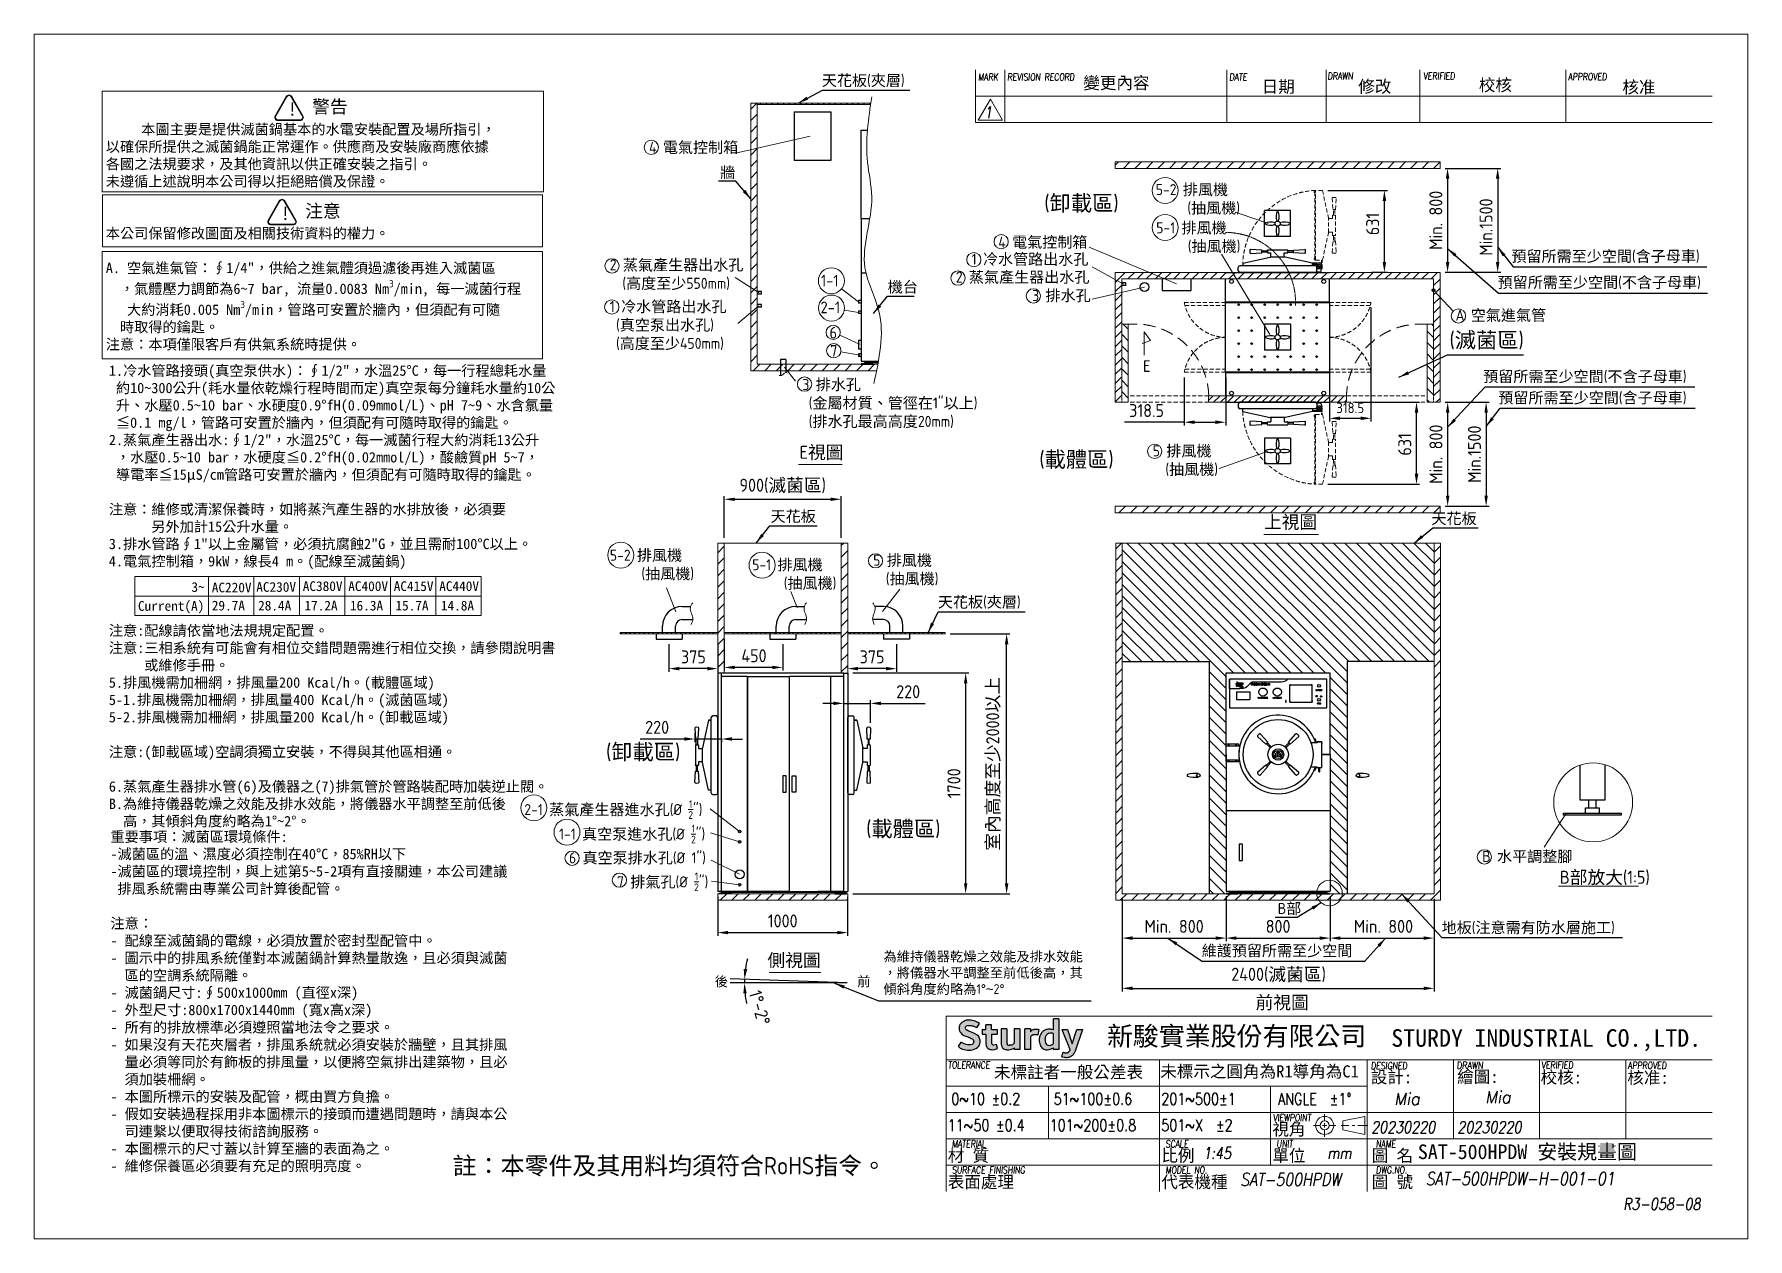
# Model space of a CAD drawing. Header units: millimetres. Extents: x -179594 to 13185, y 0 to 9270.
# Drawn here: x 0 to 13185, y 0 to 9270 of the extents above; entities outside this region: 1.
import ezdxf

# ---------------------------------------------------------------- set-up
doc = ezdxf.new("R2010")
doc.units = ezdxf.units.MM
doc.header["$MEASUREMENT"] = 0
doc.linetypes.add('CENTER2', pattern=[28.575, 19.05, -3.175, 3.175, -3.175])
doc.linetypes.add('HIDDEN', pattern=[9.525, 6.35, -3.175])
doc.layers.get('0').update_dxf_attribs({"lineweight": 25})
for name, color, linetype, lineweight in [('D', 3, 'Continuous', 13), ('F', 7, 'Continuous', 15), ('H', 2, 'HIDDEN', 15), ('S', 4, 'Continuous', 15), ('T', 4, 'Continuous', 15), ('標註', 5, 'Continuous', 9)]:
    doc.layers.add(name, color=color, linetype=linetype, lineweight=lineweight)
doc.styles.get("Standard").update_dxf_attribs({"font": 'KAIU.TTF'})
doc.styles.add('STU25', font='isocp2.shx')
doc.styles.add('Text', font='romans.shx', dxfattribs={"width": 0.8, "oblique": 10})
doc.styles.add('TONY', font='isocp3.shx')
doc.dimstyles.new('STU25', dxfattribs={"dimscale": 40, "dimtxt": 2.5, "dimasz": 2, "dimexe": 0.6, "dimexo": 1, "dimgap": 1, "dimtad": 1, "dimdsep": 46, "dimtxsty": 'STU25', "dimcen": 2, "dimazin": 2, "dimtfac": 1, "dimtmove": 0, "dimatfit": 3, "dimfxl": 0, "dimtolj": 1, "dimtzin": 0, "dimarcsym": 0})
doc.dimstyles.new('STU25$7', dxfattribs={"dimscale": 40, "dimtxt": 2.5, "dimasz": 2, "dimexe": 1.25, "dimexo": 0.625, "dimgap": 1, "dimtad": 0, "dimdec": 4, "dimdsep": 46, "dimtxsty": 'STU25', "dimcen": 2.5, "dimazin": 2, "dimtfac": 1, "dimtdec": 4, "dimtmove": 0, "dimatfit": 3, "dimfxl": 0, "dimtolj": 1, "dimtzin": 0, "dimarcsym": 0})

msp = doc.modelspace()

# ---------------------------------------------------------------- texts
at = {"attachment_point": 1, "style": 'STU25'}
for s, insert, char_height in [('{\\f標楷體|b0|i0|c136|p65;新駿實業股份有限公司}', (8254.625, 1632.93), 146.25), ('{\\f標楷體|b0|i0|c136|p65;STURDY\\H0.9667x; \\H1.034x;INDUSTRIAL CO.,LTD.}', (10442.236, 1612.679), 135), ('{\\f標楷體|b0|i0|c136|p65;註：本零件及其用料均須符合}RoHS{\\f標楷體|b0|i0|c136|p65;指令。}', (3220, 630), 135.00867)]:
    msp.add_mtext(s, dxfattribs=dict(at, insert=insert, char_height=char_height))
at = {"layer": 'D', "style": 'STU25'}
for s, p in [('1-1', (6053.118, 7328.79)), ('2-1', (6050.19, 7122.827)), ('6', (6119.135, 6928.566)), ('7', (6123.983, 6787.411))]:
    msp.add_text(s, height=90, dxfattribs=at).set_placement(p)
at = {"layer": 'D', "color": 4}
msp.add_text('SAT-500HPDW 安裝規畫圖', height=112.5, dxfattribs=at).set_placement((10646.915, 613.035))
at = {"layer": 'D', "color": 11, "attachment_point": 1}
for s, insert, char_height in [('{\\C3;天花板\\Fisocp2.shx;(\\f標楷體|b0|i0|c136|p65;夾層\\Fisocp2.shx;)}', (6060.536, 8957.129), 85), ('\\A1;\\P     本圖主要是提供滅菌鍋基本的水電安裝配置及場所指引，\\P以確保所提供之滅菌鍋能正常運作。供應商及安裝廠商應依據\\P各國之法規要求，及其他資訊以供正確安裝之指引。\\P未遵循上述說明本公司得以拒絕賠償及保證。\\P\\P\\P本公司保留修改圖面及相關技術資料的權力。\\P\\PA. 空氣進氣管：∮1/4"，供給之進氣體須過濾後再進入滅菌區\\P  ，氣體壓力調節為6~7 bar, 流量0.0083 Nm{\\Fisocp2.shx;\\H0.7x;\\S3^ ;}/min, 每一滅菌行程\\P   大約消耗0.005 Nm{\\Fisocp2.shx;\\H0.7x;\\S3^ ;}/min，管路可安置於牆內，但須配有可隨\\P  時取得的鑰匙。\\P注意：本項僅限客戶有供氣系統時提供。', (550.467, 8712.002), 80), ('{\\C3;牆}', (5277.887, 8250.064), 85), ('{\\Fisocp2.shx;\\C3;(\\f標楷體|b0|i0|c136|p65;卸載區\\Fisocp2.shx;)}', (7772.33, 8030.374), 120), ('{\\C3;預留所需至少空間\\Fisocp2.shx;(\\f標楷體|b0|i0|c136|p65;含子母車\\Fisocp2.shx;)}', (11366.6, 7604.407), 85), ('{\\C3;預留所需至少空間\\Fisocp2.shx;(\\f標楷體|b0|i0|c136|p65;不含子母車\\Fisocp2.shx;)}', (11260.286, 7403.498), 85), ('{\\C3;機台}', (6567.535, 7367.946), 85), ('{\\Fisocp2.shx;\\C3;A \\f標楷體|b0|i0|c136|p65;空氣進氣管}', (10936.338, 7150.327), 85), ('{\\Fisocp2.shx;\\C3;(\\f標楷體|b0|i0|c136|p65;滅菌區\\Fisocp2.shx;)}', (10890.167, 6976.83), 120), ('1.冷水管路接頭(真空泵供水)：∮1/2"，水溫25%%DC，每一行程總耗水量\\P 約10~300公升(耗水量依乾燥行程時間而定)真空泵每分鐘耗水量約10公\\P 升、水壓0.5~10 bar、水硬度0.9%%DfH(0.09mmol/L)、pH 7~9、水含氯量\\P ≦0.1 mg/l，管路可安置於牆內，但須配有可隨時取得的鑰匙。\\P2.蒸氣產生器出水:∮1/2"，水溫25%%DC，每一滅菌行程大約消耗13公升\\P ，水壓0.5~10 bar，水硬度≦0.2%%DfH(0.02mmol/L)，酸鹼質pH 5~7，\\P 導電率≦15μS/cm管路可安置於牆內，但須配有可隨時取得的鑰匙。\\P\\P注意：維修或清潔保養時，如將蒸汽產生器的水排放後，必須要\\P      另外加計15公升水量。\\P3.排水管路∮1"以上金屬管，必須抗腐蝕2"G，並且需耐100%%DC以上。 \\P4.電氣控制箱，9kW，線長4 m。(配線至滅菌鍋)\\P    \\P\\P\\P注意:配線請依當地法規規定配置。\\P{\\fDFKai-SB|b0|i0|c136|p65;注意:三相系統有可能會有相位交錯問題需進行相位交換，請參閱說明書\\P     或維修手冊。}\\P5.排風機需加柵網，排風量200 Kcal/h。(載體區域)\\P5-1.排風機需加柵網，排風量400 Kcal/h。(滅菌區域)\\P5-2.排風機需加柵網，排風量200 Kcal/h。(卸載區域)\\P\\P注意:(卸載區域)空調須獨立安裝，不得與其他區相通。\\P\\P6.蒸氣產生器排水管(6)及儀器之(7)排氣管於管路裝配時加裝逆止閥。\\PB.為維持儀器乾燥之效能及排水效能，將儀器水平調整至前低後\\P  高，其傾斜角度約略為1%%D~2%%D。', (574.019, 6721.323), 80), ('{\\C3;預留所需至少空間\\Fisocp2.shx;(\\f標楷體|b0|i0|c136|p65;不含子母車\\Fisocp2.shx;)}', (11149.581, 6679.124), 85), ('{\\C3;預留所需至少空間\\Fisocp2.shx;(\\f標楷體|b0|i0|c136|p65;含子母車\\Fisocp2.shx;)}', (11265.629, 6514.962), 85), ('{\\Fisocp2.shx;E}視圖', (5888.959, 6102.743), 100), ('{\\Fisocp2.shx;\\C3;(\\f標楷體|b0|i0|c136|p65;載體區\\Fisocp2.shx;)}', (7734.133, 6058.136), 120), ('{\\C3;天花板 }', (5665.54, 5602.583), 85), ('上視圖', (9462.27, 5565.909), 100), ('{\\C3;天花板 }', (10750.764, 5586.008), 85), ('{\\C3;天花板\\Fisocp2.shx;(\\f標楷體|b0|i0|c136|p65;夾層\\Fisocp2.shx;)}', (6953.388, 4942.698), 85), ('{\\Fisocp2.shx;\\C3;(\\f標楷體|b0|i0|c136|p65;卸載區\\Fisocp2.shx;)}', (4399.978, 3806.986), 120), ('{\\Fisocp2.shx;\\C3;(\\f標楷體|b0|i0|c136|p65;載體區\\Fisocp2.shx;)}', (6401.472, 3215.008), 120), ('重要事項：滅菌區環境條件:\\P-滅菌區的溫、濕度必須控制在40%%DC，85%RH以下\\P-滅菌區的環境控制，與上述第5~5-2項有直接關連，本公司建議\\P 排風系統需由專業公司計算後配管。\\P\\P注意：\\P- 配線至滅菌鍋的電線，必須放置於密封型配管中。\\P- 圖示中的排風系統僅對本滅菌鍋計算熱量散逸，且必須與滅菌\\P  區的空調系統隔離。\\P- 滅菌鍋尺寸:∮500x1000mm (直徑x深)\\P- 外型尺寸:800x1700x1440mm (寬x高x深)\\P- 所有的排放標準必須遵照當地法令之要求。\\P- 如果沒有天花夾層者，排風系統就必須安裝於牆壁，且其排風\\P  量必須等同於有飾板的排風量，以便將空氣排出建築物，且必\\P  須加裝柵網。\\P- 本圖所標示的安裝及配管，概由買方負擔。\\P- 假如安裝過程採用非本圖標示的接頭而遭遇問題時，請與本公\\P  司連繫以便取得技術諮詢服務。\\P- 本圖標示的尺寸蓋以計算至牆的表面為之。\\P- 維修保養區必須要有充足的照明亮度。', (586.091, 3134.576), 80), ('{\\Fisocp2.shx;\\C3;B \\f標楷體|b0|i0|c136|p65;水平調整腳}', (11142.445, 2985.029), 85), ('{\\Fisocp2.shx;B}部放大{\\Fisocp2.shx;(1:5)}', (11738.851, 2832.173), 100), ('{\\Fisocp2.shx;\\C3;B\\f標楷體|b0|i0|c136|p65;部}', (9568.564, 2584.139), 85), ('{\\C3;地板\\Fisocp2.shx;(\\f標楷體|b0|i0|c136|p65;注意需有防水層施工\\Fisocp2.shx;)}', (10829.576, 2437.714), 85), ('{\\C3;維護預留所需至少空間}', (8983.46, 2259.771), 85), ('側視圖', (5642.034, 2193.519), 100), ('{\\C3;為維持儀器乾燥之效能及排水效能\\P，將儀器水平調整至前低後高，其\\P傾斜角度約略為\\Fisocp2.shx;1%%D\\f???|b0|i0|c0|p65;~\\Fisocp2.shx;2%%D}', (6534.341, 2209.659), 75), ('前視圖', (9398.063, 1868.54), 100)]:
    msp.add_mtext(s, dxfattribs=dict(at, insert=insert, char_height=char_height))
at = {"layer": 'D', "color": 11, "attachment_point": 1, "style": 'STU25'}
for s, insert, char_height in [('{\\f標楷體|b0|i0|c136|p65;!}', (1952.017, 8743.591), 100), ('{\\f標楷體|b0|i0|c136|p65;警告}', (2138.529, 8762.96), 100), ('{\\C3;4 \\f標楷體|b0|i0|c136|p65;電氣控制箱}', (4730.884, 8442.264), 85), ('{\\C3;5-2 \\f標楷體|b0|i0|c136|p65;排風機\\P\\Fisocp2.shx;     (\\f標楷體|b0|i0|c136|p65;抽風機\\Fisocp2.shx;)}', (8630.022, 8117.045), 85), ('{\\f標楷體|b0|i0|c136|p65;!}', (1898.263, 7940.486), 100), ('{\\f標楷體|b0|i0|c136|p65;注意}', (2084.775, 7959.855), 100), ('{\\C3;5-1 \\f標楷體|b0|i0|c136|p65;排風機\\P\\Fisocp2.shx;     (\\f標楷體|b0|i0|c136|p65;抽風機\\Fisocp2.shx;)}', (8633.439, 7822.861), 85), ('{\\C3;4 \\f標楷體|b0|i0|c136|p65;電氣控制箱}', (7418.478, 7712.798), 85), ('{\\C3;2 \\f標楷體|b0|i0|c136|p65;蒸氣產生器出水孔\\P\\Fisocp2.shx;  (\\f標楷體|b0|i0|c136|p65;高度至少\\Fisocp2.shx;550mm)}', (4428.246, 7537.421), 85), ('{\\C3;1 \\f標楷體|b0|i0|c136|p65;冷水管路出水孔}', (7213.047, 7581.535), 85), ('{\\C3;2 \\f標楷體|b0|i0|c136|p65;蒸氣產生器出水孔}', (7091.277, 7443.508), 85), ('{\\C3;3 \\f標楷體|b0|i0|c136|p65;排水孔}', (7678.793, 7301.304), 85), ('{\\C3;1 \\f標楷體|b0|i0|c136|p65;冷水管路出水孔\\P\\Fisocp2.shx; (\\f標楷體|b0|i0|c136|p65;真空泵出水孔\\Fisocp2.shx;)\\P (\\f標楷體|b0|i0|c136|p65;高度至少\\Fisocp2.shx;450mm)}', (4428.246, 7216.901), 85), ('{\\C3;3 \\f標楷體|b0|i0|c136|p65;排水孔\\P\\Fisocp2.shx; (\\f標楷體|b0|i0|c136|p65;金屬材質、管徑在\\Fisocp2.shx;1"\\f標楷體|b0|i0|c136|p65;以上\\Fisocp2.shx;)\\P (\\f標楷體|b0|i0|c136|p65;排水孔最高高度\\Fisocp2.shx;20mm)}', (5910.859, 6616.569), 85), ('{\\C3;5 \\f標楷體|b0|i0|c136|p65;排風機\\P\\Fisocp2.shx;  (\\f標楷體|b0|i0|c136|p65;抽風機\\Fisocp2.shx;)}', (8606.731, 6106.047), 85), ('{\\C3;5-2 \\f標楷體|b0|i0|c136|p65;排風機\\P\\Fisocp2.shx;     (\\f標楷體|b0|i0|c136|p65;抽風機\\Fisocp2.shx;)}', (4429.241, 5302.976), 85), ('{\\C3;5 \\f標楷體|b0|i0|c136|p65;排風機\\P\\Fisocp2.shx;  (\\f標楷體|b0|i0|c136|p65;抽風機\\Fisocp2.shx;)}', (6455.569, 5264.163), 85), ('{\\C3;5-1 \\f標楷體|b0|i0|c136|p65;排風機\\P\\Fisocp2.shx;     (\\f標楷體|b0|i0|c136|p65;抽風機\\Fisocp2.shx;)}', (5524.635, 5229.838), 85), ('{\\f標楷體|b0|i0|c136|p65;3~}', (1209.263, 5053.124), 75), ('{\\f標楷體|b0|i0|c136|p65;AC220V}', (1366.054, 5049.765), 75), ('{\\f標楷體|b0|i0|c136|p65;AC230V}', (1708.171, 5053.779), 75), ('{\\f標楷體|b0|i0|c136|p65;AC380V}', (2066.054, 5059.965), 75), ('{\\f標楷體|b0|i0|c136|p65;AC400V}', (2416.054, 5059.965), 75), ('{\\f標楷體|b0|i0|c136|p65;AC415V}', (2766.054, 5059.965), 75), ('{\\f標楷體|b0|i0|c136|p65;AC440V}', (3116.054, 5059.965), 75), ('{\\f標楷體|b0|i0|c136|p65;Current(A)}', (798.396, 4907.74), 75), ('{\\f標楷體|b0|i0|c136|p65;29.7A}', (1365.938, 4910.41), 75), ('{\\f標楷體|b0|i0|c136|p65;28.4A}', (1722.402, 4910.41), 75), ('{\\f標楷體|b0|i0|c136|p65;17.2A}', (2078.958, 4910.41), 75), ('{\\f標楷體|b0|i0|c136|p65;16.3A}', (2428.958, 4910.41), 75), ('{\\f標楷體|b0|i0|c136|p65;15.7A}', (2778.958, 4910.41), 75), ('{\\f標楷體|b0|i0|c136|p65;14.8A}', (3128.958, 4910.41), 75), ('\\A1;{\\C3;2-1 \\f標楷體|b0|i0|c136|p65;蒸氣產生器進水孔\\Fisocp2.shx;(%%c \\H0.7x;\\S1/2;\\H1.429x;")}', (3771.023, 3374.475), 85), ('\\A1;{\\C3;1-1 \\f標楷體|b0|i0|c136|p65;真空泵進水孔\\Fisocp2.shx;(%%c \\H0.7x;\\S1/2;\\H1.429x;")}', (4037.968, 3186.06), 85), ('{\\C3;6 \\f標楷體|b0|i0|c136|p65;真空泵排水孔\\Fisocp2.shx;(%%c 1")}', (4114.394, 2974.354), 85), ('\\A1;{\\C3;7 \\f標楷體|b0|i0|c136|p65;排氣孔\\Fisocp2.shx;(%%c \\H0.7x;\\S1/2;\\H1.429x;")}', (4484.425, 2817.846), 85)]:
    msp.add_mtext(s, dxfattribs=dict(at, insert=insert, char_height=char_height))
at = {"layer": 'D', "insert": (8531.857, 6760.781), "char_height": 90, "attachment_point": 1}
msp.add_mtext('{\\Fisocp2.shx;E}', dxfattribs=at)
at = {"layer": 'D', "linetype": 'Continuous', "char_height": 75, "width": 218.181, "attachment_point": 1}
for s, insert in [('{\\Fisocp2.shx; }後', (5193.004, 2017.271)), (' 前', (6281.592, 2017.721))]:
    msp.add_mtext(s, dxfattribs=dict(at, insert=insert))
at = {"layer": 'F', "color": 1, "lineweight": 15, "style": 'Text', "oblique": 5, "width": 0.8}
for s, height, p in [('MARK', 54, (7262.71, 8913.495)), ('REVISION RECORD', 54, (7487.71, 8913.495)), ('DATE', 54, (9195.881, 8913.495)), ('DRAWN', 54, (9951.517, 8921.599)), ('VERIFIED', 54, (10687.987, 8921.486)), ('APPROVED', 54, (11803.126, 8916.138)), ('TOLERANCE', 54, (7030.215, 1310.859)), ('DESIGNED', 54, (10285.55, 1305.54)), ('DRAWN', 56.0451, (10945.495, 1306.543)), ('VERIFIED', 54, (11597.433, 1309.051)), ('APPROVED', 54, (12262.51, 1307.802)), ('VIEWPOINT', 54, (9532.291, 905.859)), ('MATERIAL', 54, (7061.27, 703.359)), ('SCALE', 54, (8704.726, 703.359)), ('UNIT', 54, (9558.77, 703.359)), ('NAME', 54, (10323.477, 703.359)), ('SURFACE FINISHING', 54, (7061.27, 500.859)), ('MODEL NO.', 54, (8704.726, 500.859)), ('DWG.NO.', 54, (10323.477, 500.859))]:
    msp.add_text(s, height=height, dxfattribs=at).set_placement(p)
at = {"layer": 'F', "lineweight": -3}
for s, height, p in [('變更內容', 93.4085, (8072.143, 8849.011)), ('日期', 93.4085, (9444.912, 8821.14)), ('修改', 93.4085, (10188.107, 8821.662)), ('校核', 93.4085, (11115.762, 8832.736)), ('核准', 93.4085, (12221.07, 8816.441)), ('未標註者一般公差表', 93.4085, (7385.183, 1235.261)), ('未標示之圓角為R1導角為C1', 93.40847, (8664.31, 1241.309)), ('設計:', 93.4085, (10284.274, 1197.298)), ('繪圖:', 93.4085, (10949.237, 1199.862)), ('校核:', 93.4085, (11591.381, 1195.874)), ('核准:', 93.4085, (12258.537, 1193.373)), ('視角', 93.4085, (9526.751, 796.024)), ('材 質', 93.4085, (7029.251, 593.524)), ('比例', 93.4085, (8672.707, 593.524)), ('單位', 93.4085, (9526.751, 593.524)), ('圖 名', 93.4085, (10291.458, 593.524)), ('表面處理', 93.4085, (7029.251, 391.024)), ('代表機種', 93.4085, (8672.707, 391.024)), ('圖 號', 93.4085, (10291.458, 391.024))]:
    msp.add_text(s, height=height, dxfattribs=at).set_placement(p)
at = {"layer": 'F', "lineweight": 20, "style": 'Text', "width": 0.8}
for s, p in [('0~10 ±0.2', (7056.741, 1031.022)), ('51~100±0.6', (7844.241, 1031.022)), ('201~500±1', (8672.351, 1031.022)), ('ANGLE  ±1%%D', (9570.421, 1031.022)), ('11~50 ±0.4', (7029.164, 828.522)), ('101~200±0.8', (7813.217, 828.522)), ('501~X  ±2', (8672.351, 828.522))]:
    msp.add_text(s, height=90, dxfattribs=at).set_placement(p)
at = {"layer": 'T', "lineweight": 20, "style": 'Text', "oblique": 10, "width": 0.8}
for s, height, p in [('1', 90, (7308.559, 8624.177)), ('20230220', 90, (10287.172, 813.25)), ('20230220', 90, (10950.922, 813.25)), ('1:45', 90, (8993.52, 614.373)), ('mm', 90, (9950.136, 614.628)), ('SAT-500HPDW', 99, (9280.48, 406.77)), ('SAT-500HPDW-H-001-01', 99, (10708.259, 413.064))]:
    msp.add_text(s, height=height, dxfattribs=at).set_placement(p)
at = {"layer": 'T', "lineweight": 20, "style": 'Text', "oblique": 10}
for p in [(10464.492, 1031.163), (11164.211, 1044.629)]:
    msp.add_text('Mia', height=90, dxfattribs=at).set_placement(p)
at = {"layer": 'T', "linetype": 'Continuous', "lineweight": 20, "insert": (12225.83, 312.023), "char_height": 90, "attachment_point": 1, "style": 'Text'}
msp.add_mtext('R3-058-08', dxfattribs=at)
at = {"layer": '標註', "insert": (-179593.528, 1334.622), "char_height": 10, "attachment_point": 1, "style": 'TONY'}
msp.add_mtext('\\A1;', dxfattribs=at)

# ---------------------------------------------------------------- blocks, each defined once
blk = doc.blocks.new('*D14')
at = {"layer": 'D', "color": 0, "linetype": 'Continuous', "lineweight": -2}
for start, end in [(166.3871, 172.1936), (178, 180), (185.8064, 191.6129)]:
    blk.add_arc((6255, 1969), 790, start, end, dxfattribs=at)
at = {"layer": 'D', "color": 0}
for points in [[(5459, 2077), (5486, 2075), (5465, 1996)], [(5482, 1889), (5456, 1888), (5465, 1969)]]:
    blk.add_solid(points, dxfattribs=at)
at = {"layer": 'Defpoints', "color": 0}
for p in [(5354, 2000), (5465, 1987), (5354, 1969), (6255, 1969), (6255, 1969)]:
    blk.add_point(p, dxfattribs=at)
at = {"layer": 'D', "color": 0, "insert": (5581, 1778), "char_height": 100, "attachment_point": 5, "rotation": 285.815, "style": 'STU25'}
blk.add_mtext('1%%D-2%%D', dxfattribs=at)
blk = doc.blocks.new('*D15')
at = {"layer": 'D', "color": 0, "lineweight": -2}
for p, q in [((10858, 6438), (11196, 6438)), ((11172, 6358), (11172, 5718)), ((10858, 5638), (11196, 5638))]:
    blk.add_line(p, q, dxfattribs=at)
at = {"layer": 'D', "color": 0}
for points in [[(11185, 6358), (11159, 6358), (11172, 6438)], [(11159, 5718), (11185, 5718), (11172, 5638)]]:
    blk.add_solid(points, dxfattribs=at)
at = {"layer": 'Defpoints', "color": 0}
for p in [(10818, 6438), (10818, 5638), (11172, 5638)]:
    blk.add_point(p, dxfattribs=at)
at = {"layer": 'D', "color": 0, "insert": (11082, 6038), "char_height": 100, "attachment_point": 5, "rotation": 90, "style": 'STU25'}
blk.add_mtext('\\A1;{\\Fisocp2.shx;Min.1500}', dxfattribs=at)
blk = doc.blocks.new('*D16')
at = {"layer": 'D', "color": 0, "lineweight": -2}
for p, q in [((9971, 2636), (9971, 2290)), ((10771, 2615), (10771, 2290)), ((10051, 2314), (10691, 2314))]:
    blk.add_line(p, q, dxfattribs=at)
at = {"layer": 'D', "color": 0}
for points in [[(10051, 2327), (10051, 2300), (9971, 2314)], [(10691, 2300), (10691, 2327), (10771, 2314)]]:
    blk.add_solid(points, dxfattribs=at)
at = {"layer": 'Defpoints', "color": 0}
for p in [(9971, 2676), (10771, 2655), (10771, 2314)]:
    blk.add_point(p, dxfattribs=at)
at = {"layer": 'D', "color": 0, "insert": (10382, 2404), "char_height": 100, "attachment_point": 5, "style": 'STU25'}
blk.add_mtext('\\A1;Min. 800', dxfattribs=at)
blk = doc.blocks.new('*D17')
at = {"layer": 'D', "color": 0, "lineweight": -2}
for p, q in [((8371, 2615), (8371, 1903)), ((10771, 2615), (10771, 1903)), ((8451, 1927), (10691, 1927))]:
    blk.add_line(p, q, dxfattribs=at)
at = {"layer": 'D', "color": 0}
for points in [[(8451, 1941), (8451, 1914), (8371, 1927)], [(10691, 1914), (10691, 1941), (10771, 1927)]]:
    blk.add_solid(points, dxfattribs=at)
at = {"layer": 'Defpoints', "color": 0}
for p in [(8371, 2655), (10771, 2655), (10771, 1927)]:
    blk.add_point(p, dxfattribs=at)
at = {"layer": 'D', "color": 0, "insert": (9575, 2030), "char_height": 100, "attachment_point": 5, "style": 'STU25'}
blk.add_mtext('\\A1;2400({\\f標楷體|b0|i0|c136|p65;滅菌區})', dxfattribs=at)
blk = doc.blocks.new('*D18')
at = {"layer": 'D', "color": 0, "lineweight": -2}
for p, q in [((8371, 2615), (8371, 2290)), ((9171, 2636), (9171, 2290)), ((8451, 2314), (9091, 2314))]:
    blk.add_line(p, q, dxfattribs=at)
at = {"layer": 'D', "color": 0}
for points in [[(8451, 2327), (8451, 2300), (8371, 2314)], [(9091, 2300), (9091, 2327), (9171, 2314)]]:
    blk.add_solid(points, dxfattribs=at)
at = {"layer": 'Defpoints', "color": 0}
for p in [(8371, 2655), (9171, 2676), (9171, 2314)]:
    blk.add_point(p, dxfattribs=at)
at = {"layer": 'D', "color": 0, "insert": (8771, 2404), "char_height": 100, "attachment_point": 5, "style": 'STU25'}
blk.add_mtext('\\A1;Min. 800', dxfattribs=at)
blk = doc.blocks.new('*D19')
at = {"layer": 'D', "color": 0, "lineweight": -2}
for p, q in [((7049, 4655), (7506, 4655)), ((7482, 2735), (7482, 4575)), ((6299, 2655), (7506, 2655))]:
    blk.add_line(p, q, dxfattribs=at)
at = {"layer": 'D', "color": 0}
for points in [[(7496, 4575), (7469, 4575), (7482, 4655)], [(7469, 2735), (7496, 2735), (7482, 2655)]]:
    blk.add_solid(points, dxfattribs=at)
at = {"layer": 'Defpoints', "color": 0}
for p in [(7009, 4655), (7482, 4655), (6259, 2655)]:
    blk.add_point(p, dxfattribs=at)
at = {"layer": 'D', "color": 0, "insert": (7381, 3655), "char_height": 100, "attachment_point": 5, "rotation": 90, "style": 'STU25'}
blk.add_mtext('\\A1;{\\f標楷體|b0|i0|c136|p65;室內高度至少}2000{\\f標楷體|b0|i0|c136|p65;以上}', dxfattribs=at)
blk = doc.blocks.new('*D20')
at = {"layer": 'D', "color": 0, "linetype": 'Continuous', "lineweight": -2}
for p, q in [((6634, 4575), (6634, 4364)), ((6259, 4396), (6259, 4412)), ((6554, 4388), (6339, 4388))]:
    blk.add_line(p, q, dxfattribs=at)
at = {"layer": 'D', "color": 0}
for points in [[(6339, 4401), (6339, 4374), (6259, 4388)], [(6554, 4374), (6554, 4401), (6634, 4388)]]:
    blk.add_solid(points, dxfattribs=at)
at = {"layer": 'Defpoints', "color": 0}
for p in [(6634, 4615), (6259, 4388), (6259, 4356)]:
    blk.add_point(p, dxfattribs=at)
at = {"layer": 'D', "color": 0, "insert": (6447, 4478), "char_height": 100, "attachment_point": 5, "style": 'STU25'}
blk.add_mtext('\\A1;375', dxfattribs=at)
blk = doc.blocks.new('*D21')
at = {"layer": 'D', "color": 0, "lineweight": -2}
for p, q in [((10163, 6438), (10660, 6438)), ((10636, 5887), (10636, 6358)), ((9953, 5807), (10660, 5807))]:
    blk.add_line(p, q, dxfattribs=at)
at = {"layer": 'D', "color": 0}
for points in [[(10650, 6358), (10623, 6358), (10636, 6438)], [(10623, 5887), (10650, 5887), (10636, 5807)]]:
    blk.add_solid(points, dxfattribs=at)
at = {"layer": 'Defpoints', "color": 0}
for p in [(10123, 6438), (10636, 6438), (9913, 5807)]:
    blk.add_point(p, dxfattribs=at)
at = {"layer": 'D', "color": 0, "insert": (10546, 6114), "char_height": 100, "attachment_point": 5, "rotation": 90, "style": 'STU25'}
blk.add_mtext('\\A1;631', dxfattribs=at)
blk = doc.blocks.new('*D22')
at = {"layer": 'D', "color": 0, "lineweight": -2}
for p, q in [((10858, 6438), (10900, 6438)), ((10876, 6358), (10876, 5718)), ((10858, 5638), (10900, 5638))]:
    blk.add_line(p, q, dxfattribs=at)
at = {"layer": 'D', "color": 0}
for points in [[(10889, 6358), (10863, 6358), (10876, 6438)], [(10863, 5718), (10889, 5718), (10876, 5638)]]:
    blk.add_solid(points, dxfattribs=at)
at = {"layer": 'Defpoints', "color": 0}
for p in [(10818, 6438), (10818, 5638), (10876, 5638)]:
    blk.add_point(p, dxfattribs=at)
at = {"layer": 'D', "color": 0, "insert": (10786, 6038), "char_height": 100, "attachment_point": 5, "rotation": 90, "style": 'STU25'}
blk.add_mtext('\\A1;{\\Fisocp2.shx;Min. 800}', dxfattribs=at)
blk = doc.blocks.new('*D23')
at = {"layer": 'D', "color": 0, "lineweight": -2}
for p, q in [((5259, 2632), (5259, 2332)), ((6259, 2632), (6259, 2332)), ((5339, 2356), (6179, 2356))]:
    blk.add_line(p, q, dxfattribs=at)
at = {"layer": 'D', "color": 0}
for points in [[(5339, 2369), (5339, 2343), (5259, 2356)], [(6179, 2343), (6179, 2369), (6259, 2356)]]:
    blk.add_solid(points, dxfattribs=at)
at = {"layer": 'Defpoints', "color": 0}
for p in [(5259, 2672), (6259, 2672), (6259, 2356)]:
    blk.add_point(p, dxfattribs=at)
at = {"layer": 'D', "color": 0, "insert": (5759, 2446), "char_height": 100, "attachment_point": 5, "style": 'STU25'}
blk.add_mtext('\\A1;1000', dxfattribs=at)
blk = doc.blocks.new('*D24')
at = {"layer": 'D', "color": 0, "lineweight": -2}
for p, q in [((10858, 8238), (11285, 8238)), ((11261, 8158), (11261, 7518)), ((10858, 7438), (11285, 7438))]:
    blk.add_line(p, q, dxfattribs=at)
at = {"layer": 'D', "color": 0}
for points in [[(11274, 8158), (11247, 8158), (11261, 8238)], [(11247, 7518), (11274, 7518), (11261, 7438)]]:
    blk.add_solid(points, dxfattribs=at)
at = {"layer": 'Defpoints', "color": 0}
for p in [(10818, 8238), (10818, 7438), (11261, 7438)]:
    blk.add_point(p, dxfattribs=at)
at = {"layer": 'D', "color": 0, "insert": (11171, 7786), "char_height": 100, "attachment_point": 5, "rotation": 90, "style": 'STU25'}
blk.add_mtext('\\A1;{\\Fisocp2.shx;Min.1500}', dxfattribs=at)
blk = doc.blocks.new('*D25')
at = {"layer": 'D', "color": 0, "lineweight": -2}
for p, q in [((10858, 8238), (10899, 8238)), ((10875, 8158), (10875, 7518)), ((10858, 7438), (10899, 7438))]:
    blk.add_line(p, q, dxfattribs=at)
at = {"layer": 'D', "color": 0}
for points in [[(10889, 8158), (10862, 8158), (10875, 8238)], [(10862, 7518), (10889, 7518), (10875, 7438)]]:
    blk.add_solid(points, dxfattribs=at)
at = {"layer": 'Defpoints', "color": 0}
for p in [(10818, 8238), (10818, 7438), (10875, 7438)]:
    blk.add_point(p, dxfattribs=at)
at = {"layer": 'D', "color": 0, "insert": (10785, 7838), "char_height": 100, "attachment_point": 5, "rotation": 90, "style": 'STU25'}
blk.add_mtext('\\A1;{\\Fisocp2.shx;Min. 800}', dxfattribs=at)
blk = doc.blocks.new('*D26')
at = {"layer": 'D', "color": 0, "lineweight": -2}
for p, q in [((9953, 8068), (10413, 8068)), ((10389, 7518), (10389, 7988)), ((10293, 7438), (10413, 7438))]:
    blk.add_line(p, q, dxfattribs=at)
at = {"layer": 'D', "color": 0}
for points in [[(10403, 7988), (10376, 7988), (10389, 8068)], [(10376, 7518), (10403, 7518), (10389, 7438)]]:
    blk.add_solid(points, dxfattribs=at)
at = {"layer": 'Defpoints', "color": 0}
for p in [(9913, 8068), (10389, 8068), (10253, 7438)]:
    blk.add_point(p, dxfattribs=at)
at = {"layer": 'D', "color": 0, "insert": (10299, 7810), "char_height": 100, "attachment_point": 5, "rotation": 90, "style": 'STU25'}
blk.add_mtext('\\A1;631', dxfattribs=at)
blk = doc.blocks.new('*D27')
at = {"layer": 'D', "color": 0, "lineweight": -2}
for p, q in [((5309, 4615), (5309, 4373)), ((5759, 4575), (5759, 4373)), ((5679, 4397), (5389, 4397))]:
    blk.add_line(p, q, dxfattribs=at)
at = {"layer": 'D', "color": 0}
for points in [[(5389, 4410), (5389, 4384), (5309, 4397)], [(5679, 4384), (5679, 4410), (5759, 4397)]]:
    blk.add_solid(points, dxfattribs=at)
at = {"layer": 'Defpoints', "color": 0}
for p in [(5309, 4655), (5759, 4615), (5309, 4397)]:
    blk.add_point(p, dxfattribs=at)
at = {"layer": 'D', "color": 0, "insert": (5538, 4487), "char_height": 100, "attachment_point": 5, "style": 'STU25'}
blk.add_mtext('\\A1;450', dxfattribs=at)
blk = doc.blocks.new('*D28')
at = {"layer": 'D', "color": 0, "lineweight": -2}
for p, q in [((5309, 5395), (5309, 5715)), ((5389, 5691), (6129, 5691)), ((6209, 5395), (6209, 5715))]:
    blk.add_line(p, q, dxfattribs=at)
at = {"layer": 'D', "color": 0}
for points in [[(5389, 5704), (5389, 5678), (5309, 5691)], [(6129, 5678), (6129, 5704), (6209, 5691)]]:
    blk.add_solid(points, dxfattribs=at)
at = {"layer": 'Defpoints', "color": 0}
for p in [(6209, 5691), (5309, 5355), (6209, 5355)]:
    blk.add_point(p, dxfattribs=at)
at = {"layer": 'D', "color": 0, "insert": (5759, 5794), "char_height": 100, "attachment_point": 5, "style": 'STU25'}
blk.add_mtext('\\A1;900({\\f標楷體|b0|i0|c136|p65;滅菌區})', dxfattribs=at)
blk = doc.blocks.new('*D29')
at = {"layer": 'D', "color": 0, "lineweight": -2}
for p, q in [((9171, 2636), (9171, 2290)), ((9971, 2636), (9971, 2290)), ((9251, 2314), (9891, 2314))]:
    blk.add_line(p, q, dxfattribs=at)
at = {"layer": 'D', "color": 0}
for points in [[(9251, 2327), (9251, 2300), (9171, 2314)], [(9891, 2300), (9891, 2327), (9971, 2314)]]:
    blk.add_solid(points, dxfattribs=at)
at = {"layer": 'Defpoints', "color": 0}
for p in [(9171, 2676), (9971, 2676), (9971, 2314)]:
    blk.add_point(p, dxfattribs=at)
at = {"layer": 'D', "color": 0, "insert": (9571, 2404), "char_height": 100, "attachment_point": 5, "style": 'STU25'}
blk.add_mtext('\\A1;800', dxfattribs=at)
blk = doc.blocks.new('*D30')
at = {"layer": 'D', "color": 0, "lineweight": -2}
for p, q in [((6299, 4355), (7191, 4355)), ((7167, 4275), (7167, 2735)), ((6299, 2655), (7191, 2655))]:
    blk.add_line(p, q, dxfattribs=at)
at = {"layer": 'D', "color": 0}
for points in [[(7180, 4275), (7154, 4275), (7167, 4355)], [(7154, 2735), (7180, 2735), (7167, 2655)]]:
    blk.add_solid(points, dxfattribs=at)
at = {"layer": 'Defpoints', "color": 0}
for p in [(6259, 4355), (6259, 2655), (7167, 2655)]:
    blk.add_point(p, dxfattribs=at)
at = {"layer": 'D', "color": 0, "insert": (7077, 3505), "char_height": 100, "attachment_point": 5, "rotation": 90, "style": 'STU25'}
blk.add_mtext('\\A1;1700', dxfattribs=at)
blk = doc.blocks.new('*D11')
at = {"layer": 'D', "color": 0, "linetype": 'Continuous', "lineweight": -2}
for p, q in [((4884, 4575), (4884, 4364)), ((5259, 4575), (5259, 4364)), ((5179, 4388), (4964, 4388))]:
    blk.add_line(p, q, dxfattribs=at)
at = {"layer": 'D', "color": 0}
for points in [[(4964, 4401), (4964, 4374), (4884, 4388)], [(5179, 4374), (5179, 4401), (5259, 4388)]]:
    blk.add_solid(points, dxfattribs=at)
at = {"layer": 'Defpoints', "color": 0}
for p in [(4884, 4615), (5259, 4615), (4884, 4388)]:
    blk.add_point(p, dxfattribs=at)
at = {"layer": 'D', "color": 0, "insert": (5072, 4478), "char_height": 100, "attachment_point": 5, "style": 'STU25'}
blk.add_mtext('\\A1;375', dxfattribs=at)
blk = doc.blocks.new('A')
h = blk.add_hatch(color=256)
edge = h.paths.add_edge_path()
edge.add_spline(control_points=[(325, 115), (325, 115), (325, 117), (325, 117), (325, 117), (325, 117), (323, 120), (323, 120), (323, 120), (323, 120), (325, 120), (325, 120), (325, 120), (325, 120), (326, 118), (326, 118), (326, 118), (326, 118), (327, 120), (327, 120), (327, 120), (327, 120), (328, 120), (328, 120), (328, 120), (328, 120), (326, 117), (326, 117), (326, 117), (326, 117), (326, 115), (326, 115), (326, 115), (326, 115), (325, 115), (325, 115)], knot_values=[0, 0, 0, 0, 0.111111, 0.111111, 0.111111, 0.111111, 0.222222, 0.222222, 0.222222, 0.222222, 0.333333, 0.333333, 0.333333, 0.333333, 0.444444, 0.444444, 0.444444, 0.444444, 0.555556, 0.555556, 0.555556, 0.555556, 0.666667, 0.666667, 0.666667, 0.666667, 0.777778, 0.777778, 0.777778, 0.777778, 0.888889, 0.888889, 0.888889, 0.888889, 1, 1, 1, 1], degree=3, periodic=0)
edge = h.paths.add_edge_path(flags=16)
edge.add_spline(control_points=[(298, 118), (298, 118), (298, 118), (298, 118), (298, 118), (299, 118), (299, 118), (299, 118), (299, 118), (299, 118), (299, 118), (300, 118), (300, 118), (300, 118), (300, 118), (300, 118), (300, 118), (300, 119), (300, 119), (300, 119), (300, 119), (299, 119), (299, 119), (299, 119), (299, 119), (299, 119), (299, 119), (298, 119), (298, 119), (298, 119), (298, 119), (298, 119), (298, 119), (298, 119), (298, 118), (298, 118)], knot_values=[0, 0, 0, 0, 0.111111, 0.111111, 0.111111, 0.111111, 0.222222, 0.222222, 0.222222, 0.222222, 0.333333, 0.333333, 0.333333, 0.333333, 0.444444, 0.444444, 0.444444, 0.444444, 0.555556, 0.555556, 0.555556, 0.555556, 0.666667, 0.666667, 0.666667, 0.666667, 0.777778, 0.777778, 0.777778, 0.777778, 0.888889, 0.888889, 0.888889, 0.888889, 1, 1, 1, 1], degree=3, periodic=0)
edge = h.paths.add_edge_path()
edge.add_spline(control_points=[(280, 115), (280, 115), (280, 120), (280, 120), (280, 120), (280, 120), (284, 120), (284, 120), (284, 120), (284, 120), (284, 119), (284, 119), (284, 119), (284, 119), (281, 119), (281, 119), (281, 119), (281, 119), (281, 118), (281, 118), (281, 118), (281, 118), (284, 118), (284, 118), (284, 118), (284, 118), (284, 117), (284, 117), (284, 117), (284, 117), (281, 117), (281, 117), (281, 117), (281, 117), (281, 116), (281, 116), (281, 116), (281, 116), (284, 116), (284, 116), (284, 116), (284, 116), (284, 115), (284, 115), (284, 115), (284, 115), (280, 115), (280, 115)], knot_values=[0, 0, 0, 0, 0.083333, 0.083333, 0.083333, 0.083333, 0.166667, 0.166667, 0.166667, 0.166667, 0.25, 0.25, 0.25, 0.25, 0.333333, 0.333333, 0.333333, 0.333333, 0.416667, 0.416667, 0.416667, 0.416667, 0.5, 0.5, 0.5, 0.5, 0.583333, 0.583333, 0.583333, 0.583333, 0.666667, 0.666667, 0.666667, 0.666667, 0.75, 0.75, 0.75, 0.75, 0.833333, 0.833333, 0.833333, 0.833333, 0.916667, 0.916667, 0.916667, 0.916667, 1, 1, 1, 1], degree=3, periodic=0)
edge = h.paths.add_edge_path()
edge.add_spline(control_points=[(285, 115), (285, 115), (285, 120), (285, 120), (285, 120), (285, 120), (287, 120), (287, 120), (287, 120), (287, 120), (288, 116), (288, 116), (288, 116), (288, 116), (289, 120), (289, 120), (289, 120), (289, 120), (290, 120), (290, 120), (290, 120), (290, 120), (290, 115), (290, 115), (290, 115), (290, 115), (289, 115), (289, 115), (289, 115), (289, 115), (289, 119), (289, 119), (289, 119), (289, 119), (288, 115), (288, 115), (288, 115), (288, 115), (287, 115), (287, 115), (287, 115), (287, 115), (286, 119), (286, 119), (286, 119), (286, 119), (286, 115), (286, 115), (286, 115), (286, 115), (285, 115), (285, 115)], knot_values=[0, 0, 0, 0, 0.076923, 0.076923, 0.076923, 0.076923, 0.153846, 0.153846, 0.153846, 0.153846, 0.230769, 0.230769, 0.230769, 0.230769, 0.307692, 0.307692, 0.307692, 0.307692, 0.384615, 0.384615, 0.384615, 0.384615, 0.461538, 0.461538, 0.461538, 0.461538, 0.538462, 0.538462, 0.538462, 0.538462, 0.615385, 0.615385, 0.615385, 0.615385, 0.692308, 0.692308, 0.692308, 0.692308, 0.769231, 0.769231, 0.769231, 0.769231, 0.846154, 0.846154, 0.846154, 0.846154, 0.923077, 0.923077, 0.923077, 0.923077, 1, 1, 1, 1], degree=3, periodic=0)
edge = h.paths.add_edge_path()
edge.add_spline(control_points=[(291, 115), (291, 115), (291, 120), (291, 120), (291, 120), (291, 120), (295, 120), (295, 120), (295, 120), (295, 120), (295, 119), (295, 119), (295, 119), (295, 119), (292, 119), (292, 119), (292, 119), (292, 119), (292, 118), (292, 118), (292, 118), (292, 118), (295, 118), (295, 118), (295, 118), (295, 118), (295, 117), (295, 117), (295, 117), (295, 117), (292, 117), (292, 117), (292, 117), (292, 117), (292, 116), (292, 116), (292, 116), (292, 116), (295, 116), (295, 116), (295, 116), (295, 116), (295, 115), (295, 115), (295, 115), (295, 115), (291, 115), (291, 115)], knot_values=[0, 0, 0, 0, 0.083333, 0.083333, 0.083333, 0.083333, 0.166667, 0.166667, 0.166667, 0.166667, 0.25, 0.25, 0.25, 0.25, 0.333333, 0.333333, 0.333333, 0.333333, 0.416667, 0.416667, 0.416667, 0.416667, 0.5, 0.5, 0.5, 0.5, 0.583333, 0.583333, 0.583333, 0.583333, 0.666667, 0.666667, 0.666667, 0.666667, 0.75, 0.75, 0.75, 0.75, 0.833333, 0.833333, 0.833333, 0.833333, 0.916667, 0.916667, 0.916667, 0.916667, 1, 1, 1, 1], degree=3, periodic=0)
edge = h.paths.add_edge_path()
edge.add_spline(control_points=[(297, 115), (297, 115), (297, 120), (297, 120), (297, 120), (297, 120), (299, 120), (299, 120), (299, 120), (299, 120), (300, 120), (300, 120), (300, 120), (300, 120), (300, 120), (300, 119), (300, 119), (301, 119), (301, 119), (301, 118), (301, 118), (301, 118), (301, 118), (300, 118), (300, 118), (300, 117), (300, 117), (299, 117), (299, 117), (300, 117), (300, 117), (300, 117), (300, 117), (300, 117), (300, 116), (300, 116), (300, 116), (300, 116), (301, 115), (301, 115), (301, 115), (301, 115), (300, 115), (300, 115), (300, 115), (300, 115), (299, 116), (299, 116), (299, 116), (299, 116), (299, 117), (299, 117), (299, 117), (299, 117), (298, 117), (298, 117), (298, 117), (298, 117), (298, 117), (298, 117), (298, 117), (298, 117), (298, 117), (298, 117), (298, 117), (298, 117), (298, 115), (298, 115), (298, 115), (298, 115), (297, 115), (297, 115)], knot_values=[0, 0, 0, 0, 0.055556, 0.055556, 0.055556, 0.055556, 0.111111, 0.111111, 0.111111, 0.111111, 0.166667, 0.166667, 0.166667, 0.166667, 0.222222, 0.222222, 0.222222, 0.222222, 0.277778, 0.277778, 0.277778, 0.277778, 0.333333, 0.333333, 0.333333, 0.333333, 0.388889, 0.388889, 0.388889, 0.388889, 0.444444, 0.444444, 0.444444, 0.444444, 0.5, 0.5, 0.5, 0.5, 0.555556, 0.555556, 0.555556, 0.555556, 0.611111, 0.611111, 0.611111, 0.611111, 0.666667, 0.666667, 0.666667, 0.666667, 0.722222, 0.722222, 0.722222, 0.722222, 0.777778, 0.777778, 0.777778, 0.777778, 0.833333, 0.833333, 0.833333, 0.833333, 0.888889, 0.888889, 0.888889, 0.888889, 0.944444, 0.944444, 0.944444, 0.944444, 1, 1, 1, 1], degree=3, periodic=0)
edge = h.paths.add_edge_path()
edge.add_spline(control_points=[(304, 117), (304, 117), (304, 118), (304, 118), (304, 118), (304, 118), (307, 118), (307, 118), (307, 118), (307, 118), (307, 116), (307, 116), (307, 116), (306, 115), (306, 115), (306, 115), (306, 115), (305, 115), (305, 115), (304, 115), (304, 115), (304, 115), (303, 115), (303, 115), (303, 115), (303, 115), (302, 116), (302, 116), (302, 116), (302, 116), (302, 117), (302, 117), (302, 117), (302, 118), (302, 118), (302, 119), (302, 119), (302, 119), (303, 120), (303, 120), (303, 120), (304, 120), (304, 120), (304, 120), (304, 120), (305, 120), (306, 120), (306, 120), (306, 120), (306, 119), (306, 119), (307, 119), (307, 119), (307, 119), (306, 118), (306, 118), (306, 118), (305, 119), (305, 119), (305, 119), (305, 119), (305, 119), (305, 119), (304, 119), (304, 119), (304, 119), (304, 119), (303, 119), (303, 119), (303, 118), (303, 118), (303, 117), (303, 117), (303, 117), (303, 116), (303, 116), (303, 116), (304, 116), (304, 116), (304, 116), (304, 116), (305, 116), (305, 116), (305, 116), (305, 116), (305, 116), (305, 116), (306, 116), (306, 116), (306, 116), (306, 117), (306, 117), (306, 117), (306, 117), (304, 117), (304, 117)], knot_values=[0, 0, 0, 0, 0.041667, 0.041667, 0.041667, 0.041667, 0.083333, 0.083333, 0.083333, 0.083333, 0.125, 0.125, 0.125, 0.125, 0.166667, 0.166667, 0.166667, 0.166667, 0.208333, 0.208333, 0.208333, 0.208333, 0.25, 0.25, 0.25, 0.25, 0.291667, 0.291667, 0.291667, 0.291667, 0.333333, 0.333333, 0.333333, 0.333333, 0.375, 0.375, 0.375, 0.375, 0.416667, 0.416667, 0.416667, 0.416667, 0.458333, 0.458333, 0.458333, 0.458333, 0.5, 0.5, 0.5, 0.5, 0.541667, 0.541667, 0.541667, 0.541667, 0.583333, 0.583333, 0.583333, 0.583333, 0.625, 0.625, 0.625, 0.625, 0.666667, 0.666667, 0.666667, 0.666667, 0.708333, 0.708333, 0.708333, 0.708333, 0.75, 0.75, 0.75, 0.75, 0.791667, 0.791667, 0.791667, 0.791667, 0.833333, 0.833333, 0.833333, 0.833333, 0.875, 0.875, 0.875, 0.875, 0.916667, 0.916667, 0.916667, 0.916667, 0.958333, 0.958333, 0.958333, 0.958333, 1, 1, 1, 1], degree=3, periodic=0)
edge = h.paths.add_edge_path()
edge.add_spline(control_points=[(308, 115), (308, 115), (308, 120), (308, 120), (308, 120), (308, 120), (312, 120), (312, 120), (312, 120), (312, 120), (312, 119), (312, 119), (312, 119), (312, 119), (309, 119), (309, 119), (309, 119), (309, 119), (309, 118), (309, 118), (309, 118), (309, 118), (311, 118), (311, 118), (311, 118), (311, 118), (311, 117), (311, 117), (311, 117), (311, 117), (309, 117), (309, 117), (309, 117), (309, 117), (309, 116), (309, 116), (309, 116), (309, 116), (312, 116), (312, 116), (312, 116), (312, 116), (312, 115), (312, 115), (312, 115), (312, 115), (308, 115), (308, 115)], knot_values=[0, 0, 0, 0, 0.083333, 0.083333, 0.083333, 0.083333, 0.166667, 0.166667, 0.166667, 0.166667, 0.25, 0.25, 0.25, 0.25, 0.333333, 0.333333, 0.333333, 0.333333, 0.416667, 0.416667, 0.416667, 0.416667, 0.5, 0.5, 0.5, 0.5, 0.583333, 0.583333, 0.583333, 0.583333, 0.666667, 0.666667, 0.666667, 0.666667, 0.75, 0.75, 0.75, 0.75, 0.833333, 0.833333, 0.833333, 0.833333, 0.916667, 0.916667, 0.916667, 0.916667, 1, 1, 1, 1], degree=3, periodic=0)
edge = h.paths.add_edge_path()
edge.add_spline(control_points=[(313, 115), (313, 115), (313, 120), (313, 120), (313, 120), (313, 120), (314, 120), (314, 120), (314, 120), (314, 120), (316, 117), (316, 117), (316, 117), (316, 117), (316, 120), (316, 120), (316, 120), (316, 120), (317, 120), (317, 120), (317, 120), (317, 120), (317, 115), (317, 115), (317, 115), (317, 115), (316, 115), (316, 115), (316, 115), (316, 115), (314, 118), (314, 118), (314, 118), (314, 118), (314, 115), (314, 115), (314, 115), (314, 115), (313, 115), (313, 115)], knot_values=[0, 0, 0, 0, 0.1, 0.1, 0.1, 0.1, 0.2, 0.2, 0.2, 0.2, 0.3, 0.3, 0.3, 0.3, 0.4, 0.4, 0.4, 0.4, 0.5, 0.5, 0.5, 0.5, 0.6, 0.6, 0.6, 0.6, 0.7, 0.7, 0.7, 0.7, 0.8, 0.8, 0.8, 0.8, 0.9, 0.9, 0.9, 0.9, 1, 1, 1, 1], degree=3, periodic=0)
edge = h.paths.add_edge_path()
edge.add_spline(control_points=[(322, 117), (322, 117), (323, 116), (323, 116), (323, 116), (323, 116), (322, 115), (322, 115), (322, 115), (322, 115), (321, 115), (321, 115), (321, 115), (320, 115), (319, 115), (319, 115), (319, 115), (319, 116), (318, 117), (318, 117), (318, 117), (318, 118), (319, 119), (319, 119), (319, 119), (319, 120), (320, 120), (321, 120), (321, 120), (321, 120), (322, 120), (322, 119), (322, 119), (322, 119), (323, 119), (323, 119), (323, 119), (323, 119), (322, 118), (322, 118), (322, 118), (322, 119), (322, 119), (321, 119), (321, 119), (321, 119), (321, 119), (321, 119), (321, 119), (320, 119), (320, 119), (320, 119), (320, 119), (320, 118), (319, 118), (319, 117), (319, 117), (319, 117), (320, 116), (320, 116), (320, 116), (320, 116), (320, 116), (321, 116), (321, 116), (321, 116), (321, 116), (321, 116), (321, 116), (322, 116), (322, 116), (322, 117)], knot_values=[0, 0, 0, 0, 0.055556, 0.055556, 0.055556, 0.055556, 0.111111, 0.111111, 0.111111, 0.111111, 0.166667, 0.166667, 0.166667, 0.166667, 0.222222, 0.222222, 0.222222, 0.222222, 0.277778, 0.277778, 0.277778, 0.277778, 0.333333, 0.333333, 0.333333, 0.333333, 0.388889, 0.388889, 0.388889, 0.388889, 0.444444, 0.444444, 0.444444, 0.444444, 0.5, 0.5, 0.5, 0.5, 0.555556, 0.555556, 0.555556, 0.555556, 0.611111, 0.611111, 0.611111, 0.611111, 0.666667, 0.666667, 0.666667, 0.666667, 0.722222, 0.722222, 0.722222, 0.722222, 0.777778, 0.777778, 0.777778, 0.777778, 0.833333, 0.833333, 0.833333, 0.833333, 0.888889, 0.888889, 0.888889, 0.888889, 0.944444, 0.944444, 0.944444, 0.944444, 1, 1, 1, 1], degree=3, periodic=0)
for points, knots in [([(280, 115), (280, 115), (280, 120), (280, 120), (280, 120), (280, 120), (284, 120), (284, 120), (284, 120), (284, 120), (284, 119), (284, 119), (284, 119), (284, 119), (281, 119), (281, 119), (281, 119), (281, 119), (281, 118), (281, 118), (281, 118), (281, 118), (284, 118), (284, 118), (284, 118), (284, 118), (284, 117), (284, 117), (284, 117), (284, 117), (281, 117), (281, 117), (281, 117), (281, 117), (281, 116), (281, 116), (281, 116), (281, 116), (284, 116), (284, 116), (284, 116), (284, 116), (284, 115), (284, 115), (284, 115), (284, 115), (280, 115), (280, 115)], [0, 0, 0, 0, 0.083333, 0.083333, 0.083333, 0.083333, 0.166667, 0.166667, 0.166667, 0.166667, 0.25, 0.25, 0.25, 0.25, 0.333333, 0.333333, 0.333333, 0.333333, 0.416667, 0.416667, 0.416667, 0.416667, 0.5, 0.5, 0.5, 0.5, 0.583333, 0.583333, 0.583333, 0.583333, 0.666667, 0.666667, 0.666667, 0.666667, 0.75, 0.75, 0.75, 0.75, 0.833333, 0.833333, 0.833333, 0.833333, 0.916667, 0.916667, 0.916667, 0.916667, 1, 1, 1, 1]), ([(285, 115), (285, 115), (285, 120), (285, 120), (285, 120), (285, 120), (287, 120), (287, 120), (287, 120), (287, 120), (288, 116), (288, 116), (288, 116), (288, 116), (289, 120), (289, 120), (289, 120), (289, 120), (290, 120), (290, 120), (290, 120), (290, 120), (290, 115), (290, 115), (290, 115), (290, 115), (289, 115), (289, 115), (289, 115), (289, 115), (289, 119), (289, 119), (289, 119), (289, 119), (288, 115), (288, 115), (288, 115), (288, 115), (287, 115), (287, 115), (287, 115), (287, 115), (286, 119), (286, 119), (286, 119), (286, 119), (286, 115), (286, 115), (286, 115), (286, 115), (285, 115), (285, 115)], [0, 0, 0, 0, 0.076923, 0.076923, 0.076923, 0.076923, 0.153846, 0.153846, 0.153846, 0.153846, 0.230769, 0.230769, 0.230769, 0.230769, 0.307692, 0.307692, 0.307692, 0.307692, 0.384615, 0.384615, 0.384615, 0.384615, 0.461538, 0.461538, 0.461538, 0.461538, 0.538462, 0.538462, 0.538462, 0.538462, 0.615385, 0.615385, 0.615385, 0.615385, 0.692308, 0.692308, 0.692308, 0.692308, 0.769231, 0.769231, 0.769231, 0.769231, 0.846154, 0.846154, 0.846154, 0.846154, 0.923077, 0.923077, 0.923077, 0.923077, 1, 1, 1, 1]), ([(291, 115), (291, 115), (291, 120), (291, 120), (291, 120), (291, 120), (295, 120), (295, 120), (295, 120), (295, 120), (295, 119), (295, 119), (295, 119), (295, 119), (292, 119), (292, 119), (292, 119), (292, 119), (292, 118), (292, 118), (292, 118), (292, 118), (295, 118), (295, 118), (295, 118), (295, 118), (295, 117), (295, 117), (295, 117), (295, 117), (292, 117), (292, 117), (292, 117), (292, 117), (292, 116), (292, 116), (292, 116), (292, 116), (295, 116), (295, 116), (295, 116), (295, 116), (295, 115), (295, 115), (295, 115), (295, 115), (291, 115), (291, 115)], [0, 0, 0, 0, 0.083333, 0.083333, 0.083333, 0.083333, 0.166667, 0.166667, 0.166667, 0.166667, 0.25, 0.25, 0.25, 0.25, 0.333333, 0.333333, 0.333333, 0.333333, 0.416667, 0.416667, 0.416667, 0.416667, 0.5, 0.5, 0.5, 0.5, 0.583333, 0.583333, 0.583333, 0.583333, 0.666667, 0.666667, 0.666667, 0.666667, 0.75, 0.75, 0.75, 0.75, 0.833333, 0.833333, 0.833333, 0.833333, 0.916667, 0.916667, 0.916667, 0.916667, 1, 1, 1, 1]), ([(297, 115), (297, 115), (297, 120), (297, 120), (297, 120), (297, 120), (299, 120), (299, 120), (299, 120), (299, 120), (300, 120), (300, 120), (300, 120), (300, 120), (300, 120), (300, 119), (300, 119), (301, 119), (301, 119), (301, 118), (301, 118), (301, 118), (301, 118), (300, 118), (300, 118), (300, 117), (300, 117), (299, 117), (299, 117), (300, 117), (300, 117), (300, 117), (300, 117), (300, 117), (300, 116), (300, 116), (300, 116), (300, 116), (301, 115), (301, 115), (301, 115), (301, 115), (300, 115), (300, 115), (300, 115), (300, 115), (299, 116), (299, 116), (299, 116), (299, 116), (299, 117), (299, 117), (299, 117), (299, 117), (298, 117), (298, 117), (298, 117), (298, 117), (298, 117), (298, 117), (298, 117), (298, 117), (298, 117), (298, 117), (298, 117), (298, 117), (298, 115), (298, 115), (298, 115), (298, 115), (297, 115), (297, 115)], [0, 0, 0, 0, 0.055556, 0.055556, 0.055556, 0.055556, 0.111111, 0.111111, 0.111111, 0.111111, 0.166667, 0.166667, 0.166667, 0.166667, 0.222222, 0.222222, 0.222222, 0.222222, 0.277778, 0.277778, 0.277778, 0.277778, 0.333333, 0.333333, 0.333333, 0.333333, 0.388889, 0.388889, 0.388889, 0.388889, 0.444444, 0.444444, 0.444444, 0.444444, 0.5, 0.5, 0.5, 0.5, 0.555556, 0.555556, 0.555556, 0.555556, 0.611111, 0.611111, 0.611111, 0.611111, 0.666667, 0.666667, 0.666667, 0.666667, 0.722222, 0.722222, 0.722222, 0.722222, 0.777778, 0.777778, 0.777778, 0.777778, 0.833333, 0.833333, 0.833333, 0.833333, 0.888889, 0.888889, 0.888889, 0.888889, 0.944444, 0.944444, 0.944444, 0.944444, 1, 1, 1, 1]), ([(298, 118), (298, 118), (298, 118), (298, 118), (298, 118), (299, 118), (299, 118), (299, 118), (299, 118), (299, 118), (299, 118), (300, 118), (300, 118), (300, 118), (300, 118), (300, 118), (300, 118), (300, 119), (300, 119), (300, 119), (300, 119), (299, 119), (299, 119), (299, 119), (299, 119), (299, 119), (299, 119), (298, 119), (298, 119), (298, 119), (298, 119), (298, 119), (298, 119), (298, 119), (298, 118), (298, 118)], [0, 0, 0, 0, 0.111111, 0.111111, 0.111111, 0.111111, 0.222222, 0.222222, 0.222222, 0.222222, 0.333333, 0.333333, 0.333333, 0.333333, 0.444444, 0.444444, 0.444444, 0.444444, 0.555556, 0.555556, 0.555556, 0.555556, 0.666667, 0.666667, 0.666667, 0.666667, 0.777778, 0.777778, 0.777778, 0.777778, 0.888889, 0.888889, 0.888889, 0.888889, 1, 1, 1, 1]), ([(304, 117), (304, 117), (304, 118), (304, 118), (304, 118), (304, 118), (307, 118), (307, 118), (307, 118), (307, 118), (307, 116), (307, 116), (307, 116), (306, 115), (306, 115), (306, 115), (306, 115), (305, 115), (305, 115), (304, 115), (304, 115), (304, 115), (303, 115), (303, 115), (303, 115), (303, 115), (302, 116), (302, 116), (302, 116), (302, 116), (302, 117), (302, 117), (302, 117), (302, 118), (302, 118), (302, 119), (302, 119), (302, 119), (303, 120), (303, 120), (303, 120), (304, 120), (304, 120), (304, 120), (304, 120), (305, 120), (306, 120), (306, 120), (306, 120), (306, 119), (306, 119), (307, 119), (307, 119), (307, 119), (306, 118), (306, 118), (306, 118), (305, 119), (305, 119), (305, 119), (305, 119), (305, 119), (305, 119), (304, 119), (304, 119), (304, 119), (304, 119), (303, 119), (303, 119), (303, 118), (303, 118), (303, 117), (303, 117), (303, 117), (303, 116), (303, 116), (303, 116), (304, 116), (304, 116), (304, 116), (304, 116), (305, 116), (305, 116), (305, 116), (305, 116), (305, 116), (305, 116), (306, 116), (306, 116), (306, 116), (306, 117), (306, 117), (306, 117), (306, 117), (304, 117), (304, 117)], [0, 0, 0, 0, 0.041667, 0.041667, 0.041667, 0.041667, 0.083333, 0.083333, 0.083333, 0.083333, 0.125, 0.125, 0.125, 0.125, 0.166667, 0.166667, 0.166667, 0.166667, 0.208333, 0.208333, 0.208333, 0.208333, 0.25, 0.25, 0.25, 0.25, 0.291667, 0.291667, 0.291667, 0.291667, 0.333333, 0.333333, 0.333333, 0.333333, 0.375, 0.375, 0.375, 0.375, 0.416667, 0.416667, 0.416667, 0.416667, 0.458333, 0.458333, 0.458333, 0.458333, 0.5, 0.5, 0.5, 0.5, 0.541667, 0.541667, 0.541667, 0.541667, 0.583333, 0.583333, 0.583333, 0.583333, 0.625, 0.625, 0.625, 0.625, 0.666667, 0.666667, 0.666667, 0.666667, 0.708333, 0.708333, 0.708333, 0.708333, 0.75, 0.75, 0.75, 0.75, 0.791667, 0.791667, 0.791667, 0.791667, 0.833333, 0.833333, 0.833333, 0.833333, 0.875, 0.875, 0.875, 0.875, 0.916667, 0.916667, 0.916667, 0.916667, 0.958333, 0.958333, 0.958333, 0.958333, 1, 1, 1, 1]), ([(308, 115), (308, 115), (308, 120), (308, 120), (308, 120), (308, 120), (312, 120), (312, 120), (312, 120), (312, 120), (312, 119), (312, 119), (312, 119), (312, 119), (309, 119), (309, 119), (309, 119), (309, 119), (309, 118), (309, 118), (309, 118), (309, 118), (311, 118), (311, 118), (311, 118), (311, 118), (311, 117), (311, 117), (311, 117), (311, 117), (309, 117), (309, 117), (309, 117), (309, 117), (309, 116), (309, 116), (309, 116), (309, 116), (312, 116), (312, 116), (312, 116), (312, 116), (312, 115), (312, 115), (312, 115), (312, 115), (308, 115), (308, 115)], [0, 0, 0, 0, 0.083333, 0.083333, 0.083333, 0.083333, 0.166667, 0.166667, 0.166667, 0.166667, 0.25, 0.25, 0.25, 0.25, 0.333333, 0.333333, 0.333333, 0.333333, 0.416667, 0.416667, 0.416667, 0.416667, 0.5, 0.5, 0.5, 0.5, 0.583333, 0.583333, 0.583333, 0.583333, 0.666667, 0.666667, 0.666667, 0.666667, 0.75, 0.75, 0.75, 0.75, 0.833333, 0.833333, 0.833333, 0.833333, 0.916667, 0.916667, 0.916667, 0.916667, 1, 1, 1, 1]), ([(313, 115), (313, 115), (313, 120), (313, 120), (313, 120), (313, 120), (314, 120), (314, 120), (314, 120), (314, 120), (316, 117), (316, 117), (316, 117), (316, 117), (316, 120), (316, 120), (316, 120), (316, 120), (317, 120), (317, 120), (317, 120), (317, 120), (317, 115), (317, 115), (317, 115), (317, 115), (316, 115), (316, 115), (316, 115), (316, 115), (314, 118), (314, 118), (314, 118), (314, 118), (314, 115), (314, 115), (314, 115), (314, 115), (313, 115), (313, 115)], [0, 0, 0, 0, 0.1, 0.1, 0.1, 0.1, 0.2, 0.2, 0.2, 0.2, 0.3, 0.3, 0.3, 0.3, 0.4, 0.4, 0.4, 0.4, 0.5, 0.5, 0.5, 0.5, 0.6, 0.6, 0.6, 0.6, 0.7, 0.7, 0.7, 0.7, 0.8, 0.8, 0.8, 0.8, 0.9, 0.9, 0.9, 0.9, 1, 1, 1, 1]), ([(322, 117), (322, 117), (323, 116), (323, 116), (323, 116), (323, 116), (322, 115), (322, 115), (322, 115), (322, 115), (321, 115), (321, 115), (321, 115), (320, 115), (319, 115), (319, 115), (319, 115), (319, 116), (318, 117), (318, 117), (318, 117), (318, 118), (319, 119), (319, 119), (319, 119), (319, 120), (320, 120), (321, 120), (321, 120), (321, 120), (322, 120), (322, 119), (322, 119), (322, 119), (323, 119), (323, 119), (323, 119), (323, 119), (322, 118), (322, 118), (322, 118), (322, 119), (322, 119), (321, 119), (321, 119), (321, 119), (321, 119), (321, 119), (321, 119), (320, 119), (320, 119), (320, 119), (320, 119), (320, 118), (319, 118), (319, 117), (319, 117), (319, 117), (320, 116), (320, 116), (320, 116), (320, 116), (320, 116), (321, 116), (321, 116), (321, 116), (321, 116), (321, 116), (321, 116), (322, 116), (322, 116), (322, 117)], [0, 0, 0, 0, 0.055556, 0.055556, 0.055556, 0.055556, 0.111111, 0.111111, 0.111111, 0.111111, 0.166667, 0.166667, 0.166667, 0.166667, 0.222222, 0.222222, 0.222222, 0.222222, 0.277778, 0.277778, 0.277778, 0.277778, 0.333333, 0.333333, 0.333333, 0.333333, 0.388889, 0.388889, 0.388889, 0.388889, 0.444444, 0.444444, 0.444444, 0.444444, 0.5, 0.5, 0.5, 0.5, 0.555556, 0.555556, 0.555556, 0.555556, 0.611111, 0.611111, 0.611111, 0.611111, 0.666667, 0.666667, 0.666667, 0.666667, 0.722222, 0.722222, 0.722222, 0.722222, 0.777778, 0.777778, 0.777778, 0.777778, 0.833333, 0.833333, 0.833333, 0.833333, 0.888889, 0.888889, 0.888889, 0.888889, 0.944444, 0.944444, 0.944444, 0.944444, 1, 1, 1, 1]), ([(325, 115), (325, 115), (325, 117), (325, 117), (325, 117), (325, 117), (323, 120), (323, 120), (323, 120), (323, 120), (325, 120), (325, 120), (325, 120), (325, 120), (326, 118), (326, 118), (326, 118), (326, 118), (327, 120), (327, 120), (327, 120), (327, 120), (328, 120), (328, 120), (328, 120), (328, 120), (326, 117), (326, 117), (326, 117), (326, 117), (326, 115), (326, 115), (326, 115), (326, 115), (325, 115), (325, 115)], [0, 0, 0, 0, 0.111111, 0.111111, 0.111111, 0.111111, 0.222222, 0.222222, 0.222222, 0.222222, 0.333333, 0.333333, 0.333333, 0.333333, 0.444444, 0.444444, 0.444444, 0.444444, 0.555556, 0.555556, 0.555556, 0.555556, 0.666667, 0.666667, 0.666667, 0.666667, 0.777778, 0.777778, 0.777778, 0.777778, 0.888889, 0.888889, 0.888889, 0.888889, 1, 1, 1, 1])]:
    blk.add_open_spline(points, degree=3, knots=knots)
blk = doc.blocks.new('b')
h = blk.add_hatch(color=256)
edge = h.paths.add_edge_path()
edge.add_spline(control_points=[(306, 15), (306, 15), (306, 20), (306, 20), (306, 20), (306, 20), (310, 20), (310, 20), (310, 20), (310, 20), (310, 19), (310, 19), (310, 19), (310, 19), (307, 19), (307, 19), (307, 19), (307, 19), (307, 18), (307, 18), (307, 18), (307, 18), (309, 18), (309, 18), (309, 18), (309, 18), (309, 18), (309, 18), (309, 18), (309, 18), (307, 18), (307, 18), (307, 18), (307, 18), (307, 16), (307, 16), (307, 16), (307, 16), (310, 16), (310, 16), (310, 16), (310, 16), (310, 15), (310, 15), (310, 15), (310, 15), (306, 15), (306, 15)], knot_values=[0, 0, 0, 0, 0.083333, 0.083333, 0.083333, 0.083333, 0.166667, 0.166667, 0.166667, 0.166667, 0.25, 0.25, 0.25, 0.25, 0.333333, 0.333333, 0.333333, 0.333333, 0.416667, 0.416667, 0.416667, 0.416667, 0.5, 0.5, 0.5, 0.5, 0.583333, 0.583333, 0.583333, 0.583333, 0.666667, 0.666667, 0.666667, 0.666667, 0.75, 0.75, 0.75, 0.75, 0.833333, 0.833333, 0.833333, 0.833333, 0.916667, 0.916667, 0.916667, 0.916667, 1, 1, 1, 1], degree=3, periodic=0)
edge = h.paths.add_edge_path()
edge.add_spline(control_points=[(311, 15), (311, 15), (311, 20), (311, 20), (311, 20), (311, 20), (313, 20), (313, 20), (313, 20), (314, 20), (314, 20), (314, 20), (314, 20), (315, 20), (315, 20), (315, 20), (315, 20), (315, 19), (315, 19), (315, 19), (315, 19), (315, 19), (315, 18), (315, 18), (315, 18), (315, 18), (314, 18), (314, 18), (314, 18), (314, 17), (314, 17), (314, 17), (314, 17), (314, 17), (315, 17), (315, 16), (315, 16), (315, 16), (316, 15), (316, 15), (316, 15), (316, 15), (314, 15), (314, 15), (314, 15), (314, 15), (314, 16), (314, 16), (314, 16), (313, 17), (313, 17), (313, 17), (313, 17), (313, 17), (313, 17), (313, 17), (313, 17), (313, 17), (312, 17), (312, 17), (312, 17), (312, 17), (312, 17), (312, 17), (312, 17), (312, 17), (312, 15), (312, 15), (312, 15), (312, 15), (311, 15), (311, 15)], knot_values=[0, 0, 0, 0, 0.055556, 0.055556, 0.055556, 0.055556, 0.111111, 0.111111, 0.111111, 0.111111, 0.166667, 0.166667, 0.166667, 0.166667, 0.222222, 0.222222, 0.222222, 0.222222, 0.277778, 0.277778, 0.277778, 0.277778, 0.333333, 0.333333, 0.333333, 0.333333, 0.388889, 0.388889, 0.388889, 0.388889, 0.444444, 0.444444, 0.444444, 0.444444, 0.5, 0.5, 0.5, 0.5, 0.555556, 0.555556, 0.555556, 0.555556, 0.611111, 0.611111, 0.611111, 0.611111, 0.666667, 0.666667, 0.666667, 0.666667, 0.722222, 0.722222, 0.722222, 0.722222, 0.777778, 0.777778, 0.777778, 0.777778, 0.833333, 0.833333, 0.833333, 0.833333, 0.888889, 0.888889, 0.888889, 0.888889, 0.944444, 0.944444, 0.944444, 0.944444, 1, 1, 1, 1], degree=3, periodic=0)
edge = h.paths.add_edge_path(flags=16)
edge.add_spline(control_points=[(312, 18), (312, 18), (313, 18), (313, 18), (313, 18), (313, 18), (314, 18), (314, 18), (314, 18), (314, 18), (314, 18), (314, 19), (314, 19), (314, 19), (314, 19), (314, 19), (314, 19), (314, 19), (314, 19), (314, 19), (314, 19), (314, 19), (314, 19), (314, 19), (314, 19), (313, 19), (313, 19), (313, 19), (313, 19), (313, 19), (312, 19), (312, 19), (312, 19), (312, 19), (312, 18), (312, 18)], knot_values=[0, 0, 0, 0, 0.111111, 0.111111, 0.111111, 0.111111, 0.222222, 0.222222, 0.222222, 0.222222, 0.333333, 0.333333, 0.333333, 0.333333, 0.444444, 0.444444, 0.444444, 0.444444, 0.555556, 0.555556, 0.555556, 0.555556, 0.666667, 0.666667, 0.666667, 0.666667, 0.777778, 0.777778, 0.777778, 0.777778, 0.888889, 0.888889, 0.888889, 0.888889, 1, 1, 1, 1], degree=3, periodic=0)
edge = h.paths.add_edge_path(flags=16)
edge.add_spline(control_points=[(294, 18), (294, 17), (294, 17), (294, 17), (294, 17), (294, 16), (295, 16), (295, 16), (295, 16), (296, 16), (296, 16), (296, 17), (296, 17), (296, 17), (297, 17), (297, 18), (297, 18), (297, 18), (296, 19), (296, 19), (296, 19), (296, 19), (296, 20), (295, 20), (295, 20), (295, 20), (294, 19), (294, 19), (294, 19), (294, 19), (294, 18), (294, 18)], knot_values=[0, 0, 0, 0, 0.125, 0.125, 0.125, 0.125, 0.25, 0.25, 0.25, 0.25, 0.375, 0.375, 0.375, 0.375, 0.5, 0.5, 0.5, 0.5, 0.625, 0.625, 0.625, 0.625, 0.75, 0.75, 0.75, 0.75, 0.875, 0.875, 0.875, 0.875, 1, 1, 1, 1], degree=3, periodic=0)
edge = h.paths.add_edge_path()
edge.add_spline(control_points=[(288, 15), (288, 15), (288, 20), (288, 20), (288, 20), (288, 20), (290, 20), (290, 20), (290, 20), (290, 20), (291, 20), (291, 20), (291, 20), (291, 20), (291, 20), (291, 20), (291, 20), (292, 20), (292, 19), (292, 19), (292, 19), (292, 19), (292, 18), (292, 18), (292, 18), (291, 18), (291, 18), (291, 18), (291, 18), (291, 17), (291, 17), (291, 17), (291, 17), (290, 17), (290, 17), (290, 17), (290, 17), (290, 17), (289, 17), (289, 17), (289, 17), (289, 17), (289, 15), (289, 15), (289, 15), (289, 15), (288, 15), (288, 15)], knot_values=[0, 0, 0, 0, 0.083333, 0.083333, 0.083333, 0.083333, 0.166667, 0.166667, 0.166667, 0.166667, 0.25, 0.25, 0.25, 0.25, 0.333333, 0.333333, 0.333333, 0.333333, 0.416667, 0.416667, 0.416667, 0.416667, 0.5, 0.5, 0.5, 0.5, 0.583333, 0.583333, 0.583333, 0.583333, 0.666667, 0.666667, 0.666667, 0.666667, 0.75, 0.75, 0.75, 0.75, 0.833333, 0.833333, 0.833333, 0.833333, 0.916667, 0.916667, 0.916667, 0.916667, 1, 1, 1, 1], degree=3, periodic=0)
edge = h.paths.add_edge_path(flags=16)
edge.add_spline(control_points=[(289, 19), (289, 19), (289, 18), (289, 18), (289, 18), (289, 18), (289, 18), (289, 18), (289, 18), (290, 18), (290, 18), (290, 18), (290, 18), (290, 18), (290, 18), (291, 18), (291, 18), (291, 19), (291, 19), (291, 19), (291, 19), (291, 19), (291, 19), (291, 19), (291, 19), (290, 19), (290, 19), (290, 19), (290, 19), (290, 19), (290, 19), (289, 19), (289, 19), (289, 19), (289, 19), (289, 19)], knot_values=[0, 0, 0, 0, 0.111111, 0.111111, 0.111111, 0.111111, 0.222222, 0.222222, 0.222222, 0.222222, 0.333333, 0.333333, 0.333333, 0.333333, 0.444444, 0.444444, 0.444444, 0.444444, 0.555556, 0.555556, 0.555556, 0.555556, 0.666667, 0.666667, 0.666667, 0.666667, 0.777778, 0.777778, 0.777778, 0.777778, 0.888889, 0.888889, 0.888889, 0.888889, 1, 1, 1, 1], degree=3, periodic=0)
edge = h.paths.add_edge_path()
edge.add_spline(control_points=[(293, 18), (293, 18), (293, 19), (293, 19), (293, 19), (293, 19), (293, 20), (293, 20), (293, 20), (294, 20), (294, 20), (294, 20), (294, 20), (294, 20), (295, 20), (295, 20), (295, 20), (296, 20), (297, 20), (297, 20), (297, 20), (297, 19), (298, 19), (298, 18), (298, 18), (298, 17), (297, 16), (297, 16), (297, 16), (297, 15), (296, 15), (295, 15), (295, 15), (294, 15), (294, 15), (293, 16), (293, 16), (293, 16), (293, 17), (293, 18)], knot_values=[0, 0, 0, 0, 0.1, 0.1, 0.1, 0.1, 0.2, 0.2, 0.2, 0.2, 0.3, 0.3, 0.3, 0.3, 0.4, 0.4, 0.4, 0.4, 0.5, 0.5, 0.5, 0.5, 0.6, 0.6, 0.6, 0.6, 0.7, 0.7, 0.7, 0.7, 0.8, 0.8, 0.8, 0.8, 0.9, 0.9, 0.9, 0.9, 1, 1, 1, 1], degree=3, periodic=0)
edge = h.paths.add_edge_path()
edge.add_spline(control_points=[(300, 15), (300, 15), (298, 20), (298, 20), (298, 20), (298, 20), (299, 20), (299, 20), (299, 20), (299, 20), (300, 17), (300, 17), (300, 17), (300, 17), (301, 20), (301, 20), (301, 20), (301, 20), (302, 20), (302, 20), (302, 20), (302, 20), (303, 17), (303, 17), (303, 17), (303, 17), (304, 20), (304, 20), (304, 20), (304, 20), (305, 20), (305, 20), (305, 20), (305, 20), (304, 15), (304, 15), (304, 15), (304, 15), (303, 15), (303, 15), (303, 15), (303, 15), (302, 19), (302, 19), (302, 19), (302, 19), (301, 15), (301, 15), (301, 15), (301, 15), (300, 15), (300, 15)], knot_values=[0, 0, 0, 0, 0.076923, 0.076923, 0.076923, 0.076923, 0.153846, 0.153846, 0.153846, 0.153846, 0.230769, 0.230769, 0.230769, 0.230769, 0.307692, 0.307692, 0.307692, 0.307692, 0.384615, 0.384615, 0.384615, 0.384615, 0.461538, 0.461538, 0.461538, 0.461538, 0.538462, 0.538462, 0.538462, 0.538462, 0.615385, 0.615385, 0.615385, 0.615385, 0.692308, 0.692308, 0.692308, 0.692308, 0.769231, 0.769231, 0.769231, 0.769231, 0.846154, 0.846154, 0.846154, 0.846154, 0.923077, 0.923077, 0.923077, 0.923077, 1, 1, 1, 1], degree=3, periodic=0)
for points, knots in [([(288, 15), (288, 15), (288, 20), (288, 20), (288, 20), (288, 20), (290, 20), (290, 20), (290, 20), (290, 20), (291, 20), (291, 20), (291, 20), (291, 20), (291, 20), (291, 20), (291, 20), (292, 20), (292, 19), (292, 19), (292, 19), (292, 19), (292, 18), (292, 18), (292, 18), (291, 18), (291, 18), (291, 18), (291, 18), (291, 17), (291, 17), (291, 17), (291, 17), (290, 17), (290, 17), (290, 17), (290, 17), (290, 17), (289, 17), (289, 17), (289, 17), (289, 17), (289, 15), (289, 15), (289, 15), (289, 15), (288, 15), (288, 15)], [0, 0, 0, 0, 0.083333, 0.083333, 0.083333, 0.083333, 0.166667, 0.166667, 0.166667, 0.166667, 0.25, 0.25, 0.25, 0.25, 0.333333, 0.333333, 0.333333, 0.333333, 0.416667, 0.416667, 0.416667, 0.416667, 0.5, 0.5, 0.5, 0.5, 0.583333, 0.583333, 0.583333, 0.583333, 0.666667, 0.666667, 0.666667, 0.666667, 0.75, 0.75, 0.75, 0.75, 0.833333, 0.833333, 0.833333, 0.833333, 0.916667, 0.916667, 0.916667, 0.916667, 1, 1, 1, 1]), ([(289, 19), (289, 19), (289, 18), (289, 18), (289, 18), (289, 18), (289, 18), (289, 18), (289, 18), (290, 18), (290, 18), (290, 18), (290, 18), (290, 18), (290, 18), (291, 18), (291, 18), (291, 19), (291, 19), (291, 19), (291, 19), (291, 19), (291, 19), (291, 19), (291, 19), (290, 19), (290, 19), (290, 19), (290, 19), (290, 19), (290, 19), (289, 19), (289, 19), (289, 19), (289, 19), (289, 19)], [0, 0, 0, 0, 0.111111, 0.111111, 0.111111, 0.111111, 0.222222, 0.222222, 0.222222, 0.222222, 0.333333, 0.333333, 0.333333, 0.333333, 0.444444, 0.444444, 0.444444, 0.444444, 0.555556, 0.555556, 0.555556, 0.555556, 0.666667, 0.666667, 0.666667, 0.666667, 0.777778, 0.777778, 0.777778, 0.777778, 0.888889, 0.888889, 0.888889, 0.888889, 1, 1, 1, 1]), ([(293, 18), (293, 18), (293, 19), (293, 19), (293, 19), (293, 19), (293, 20), (293, 20), (293, 20), (294, 20), (294, 20), (294, 20), (294, 20), (294, 20), (295, 20), (295, 20), (295, 20), (296, 20), (297, 20), (297, 20), (297, 20), (297, 19), (298, 19), (298, 18), (298, 18), (298, 17), (297, 16), (297, 16), (297, 16), (297, 15), (296, 15), (295, 15), (295, 15), (294, 15), (294, 15), (293, 16), (293, 16), (293, 16), (293, 17), (293, 18)], [0, 0, 0, 0, 0.1, 0.1, 0.1, 0.1, 0.2, 0.2, 0.2, 0.2, 0.3, 0.3, 0.3, 0.3, 0.4, 0.4, 0.4, 0.4, 0.5, 0.5, 0.5, 0.5, 0.6, 0.6, 0.6, 0.6, 0.7, 0.7, 0.7, 0.7, 0.8, 0.8, 0.8, 0.8, 0.9, 0.9, 0.9, 0.9, 1, 1, 1, 1]), ([(294, 18), (294, 17), (294, 17), (294, 17), (294, 17), (294, 16), (295, 16), (295, 16), (295, 16), (296, 16), (296, 16), (296, 17), (296, 17), (296, 17), (297, 17), (297, 18), (297, 18), (297, 18), (296, 19), (296, 19), (296, 19), (296, 19), (296, 20), (295, 20), (295, 20), (295, 20), (294, 19), (294, 19), (294, 19), (294, 19), (294, 18), (294, 18)], [0, 0, 0, 0, 0.125, 0.125, 0.125, 0.125, 0.25, 0.25, 0.25, 0.25, 0.375, 0.375, 0.375, 0.375, 0.5, 0.5, 0.5, 0.5, 0.625, 0.625, 0.625, 0.625, 0.75, 0.75, 0.75, 0.75, 0.875, 0.875, 0.875, 0.875, 1, 1, 1, 1]), ([(300, 15), (300, 15), (298, 20), (298, 20), (298, 20), (298, 20), (299, 20), (299, 20), (299, 20), (299, 20), (300, 17), (300, 17), (300, 17), (300, 17), (301, 20), (301, 20), (301, 20), (301, 20), (302, 20), (302, 20), (302, 20), (302, 20), (303, 17), (303, 17), (303, 17), (303, 17), (304, 20), (304, 20), (304, 20), (304, 20), (305, 20), (305, 20), (305, 20), (305, 20), (304, 15), (304, 15), (304, 15), (304, 15), (303, 15), (303, 15), (303, 15), (303, 15), (302, 19), (302, 19), (302, 19), (302, 19), (301, 15), (301, 15), (301, 15), (301, 15), (300, 15), (300, 15)], [0, 0, 0, 0, 0.076923, 0.076923, 0.076923, 0.076923, 0.153846, 0.153846, 0.153846, 0.153846, 0.230769, 0.230769, 0.230769, 0.230769, 0.307692, 0.307692, 0.307692, 0.307692, 0.384615, 0.384615, 0.384615, 0.384615, 0.461538, 0.461538, 0.461538, 0.461538, 0.538462, 0.538462, 0.538462, 0.538462, 0.615385, 0.615385, 0.615385, 0.615385, 0.692308, 0.692308, 0.692308, 0.692308, 0.769231, 0.769231, 0.769231, 0.769231, 0.846154, 0.846154, 0.846154, 0.846154, 0.923077, 0.923077, 0.923077, 0.923077, 1, 1, 1, 1]), ([(306, 15), (306, 15), (306, 20), (306, 20), (306, 20), (306, 20), (310, 20), (310, 20), (310, 20), (310, 20), (310, 19), (310, 19), (310, 19), (310, 19), (307, 19), (307, 19), (307, 19), (307, 19), (307, 18), (307, 18), (307, 18), (307, 18), (309, 18), (309, 18), (309, 18), (309, 18), (309, 18), (309, 18), (309, 18), (309, 18), (307, 18), (307, 18), (307, 18), (307, 18), (307, 16), (307, 16), (307, 16), (307, 16), (310, 16), (310, 16), (310, 16), (310, 16), (310, 15), (310, 15), (310, 15), (310, 15), (306, 15), (306, 15)], [0, 0, 0, 0, 0.083333, 0.083333, 0.083333, 0.083333, 0.166667, 0.166667, 0.166667, 0.166667, 0.25, 0.25, 0.25, 0.25, 0.333333, 0.333333, 0.333333, 0.333333, 0.416667, 0.416667, 0.416667, 0.416667, 0.5, 0.5, 0.5, 0.5, 0.583333, 0.583333, 0.583333, 0.583333, 0.666667, 0.666667, 0.666667, 0.666667, 0.75, 0.75, 0.75, 0.75, 0.833333, 0.833333, 0.833333, 0.833333, 0.916667, 0.916667, 0.916667, 0.916667, 1, 1, 1, 1]), ([(311, 15), (311, 15), (311, 20), (311, 20), (311, 20), (311, 20), (313, 20), (313, 20), (313, 20), (314, 20), (314, 20), (314, 20), (314, 20), (315, 20), (315, 20), (315, 20), (315, 20), (315, 19), (315, 19), (315, 19), (315, 19), (315, 19), (315, 18), (315, 18), (315, 18), (315, 18), (314, 18), (314, 18), (314, 18), (314, 17), (314, 17), (314, 17), (314, 17), (314, 17), (315, 17), (315, 16), (315, 16), (315, 16), (316, 15), (316, 15), (316, 15), (316, 15), (314, 15), (314, 15), (314, 15), (314, 15), (314, 16), (314, 16), (314, 16), (313, 17), (313, 17), (313, 17), (313, 17), (313, 17), (313, 17), (313, 17), (313, 17), (313, 17), (312, 17), (312, 17), (312, 17), (312, 17), (312, 17), (312, 17), (312, 17), (312, 17), (312, 15), (312, 15), (312, 15), (312, 15), (311, 15), (311, 15)], [0, 0, 0, 0, 0.055556, 0.055556, 0.055556, 0.055556, 0.111111, 0.111111, 0.111111, 0.111111, 0.166667, 0.166667, 0.166667, 0.166667, 0.222222, 0.222222, 0.222222, 0.222222, 0.277778, 0.277778, 0.277778, 0.277778, 0.333333, 0.333333, 0.333333, 0.333333, 0.388889, 0.388889, 0.388889, 0.388889, 0.444444, 0.444444, 0.444444, 0.444444, 0.5, 0.5, 0.5, 0.5, 0.555556, 0.555556, 0.555556, 0.555556, 0.611111, 0.611111, 0.611111, 0.611111, 0.666667, 0.666667, 0.666667, 0.666667, 0.722222, 0.722222, 0.722222, 0.722222, 0.777778, 0.777778, 0.777778, 0.777778, 0.833333, 0.833333, 0.833333, 0.833333, 0.888889, 0.888889, 0.888889, 0.888889, 0.944444, 0.944444, 0.944444, 0.944444, 1, 1, 1, 1]), ([(312, 18), (312, 18), (313, 18), (313, 18), (313, 18), (313, 18), (314, 18), (314, 18), (314, 18), (314, 18), (314, 18), (314, 19), (314, 19), (314, 19), (314, 19), (314, 19), (314, 19), (314, 19), (314, 19), (314, 19), (314, 19), (314, 19), (314, 19), (314, 19), (314, 19), (313, 19), (313, 19), (313, 19), (313, 19), (313, 19), (312, 19), (312, 19), (312, 19), (312, 19), (312, 18), (312, 18)], [0, 0, 0, 0, 0.111111, 0.111111, 0.111111, 0.111111, 0.222222, 0.222222, 0.222222, 0.222222, 0.333333, 0.333333, 0.333333, 0.333333, 0.444444, 0.444444, 0.444444, 0.444444, 0.555556, 0.555556, 0.555556, 0.555556, 0.666667, 0.666667, 0.666667, 0.666667, 0.777778, 0.777778, 0.777778, 0.777778, 0.888889, 0.888889, 0.888889, 0.888889, 1, 1, 1, 1])]:
    blk.add_open_spline(points, degree=3, knots=knots)
blk = doc.blocks.new('c')
h = blk.add_hatch(color=256)
edge = h.paths.add_edge_path(flags=16)
edge.add_spline(control_points=[(315, 59), (315, 58), (315, 58), (315, 58), (315, 58), (315, 57), (316, 57), (316, 57), (316, 57), (316, 57), (317, 57), (317, 58), (317, 58), (317, 58), (317, 58), (317, 59), (317, 59), (317, 60), (317, 60), (317, 60), (317, 60), (317, 61), (316, 61), (316, 61), (316, 61), (316, 61), (315, 61), (315, 60), (315, 60), (315, 60), (315, 60), (315, 59)], knot_values=[0, 0, 0, 0, 0.125, 0.125, 0.125, 0.125, 0.25, 0.25, 0.25, 0.25, 0.375, 0.375, 0.375, 0.375, 0.5, 0.5, 0.5, 0.5, 0.625, 0.625, 0.625, 0.625, 0.75, 0.75, 0.75, 0.75, 0.875, 0.875, 0.875, 0.875, 1, 1, 1, 1], degree=3, periodic=0)
edge = h.paths.add_edge_path()
edge.add_spline(control_points=[(314, 59), (314, 59), (314, 60), (314, 60), (314, 60), (314, 60), (314, 61), (314, 61), (314, 61), (315, 61), (315, 61), (315, 61), (315, 61), (315, 62), (316, 62), (316, 62), (316, 62), (317, 62), (317, 61), (318, 61), (318, 61), (318, 60), (319, 60), (319, 59), (319, 59), (319, 58), (318, 57), (318, 57), (318, 57), (317, 57), (317, 56), (316, 56), (316, 56), (315, 56), (315, 57), (314, 57), (314, 57), (314, 57), (314, 58), (314, 59)], knot_values=[0, 0, 0, 0, 0.1, 0.1, 0.1, 0.1, 0.2, 0.2, 0.2, 0.2, 0.3, 0.3, 0.3, 0.3, 0.4, 0.4, 0.4, 0.4, 0.5, 0.5, 0.5, 0.5, 0.6, 0.6, 0.6, 0.6, 0.7, 0.7, 0.7, 0.7, 0.8, 0.8, 0.8, 0.8, 0.9, 0.9, 0.9, 0.9, 1, 1, 1, 1], degree=3, periodic=0)
edge = h.paths.add_edge_path(flags=16)
edge.add_spline(control_points=[(278, 59), (278, 59), (278, 58), (279, 58), (279, 58), (279, 58), (279, 57), (280, 57), (280, 57), (280, 57), (280, 58), (281, 58), (281, 58), (281, 58), (281, 59), (281, 59), (281, 59), (281, 60), (281, 60), (281, 60), (281, 60), (280, 61), (280, 61), (280, 61), (280, 61), (279, 61), (279, 61), (279, 60), (279, 60), (278, 60), (278, 60), (278, 59)], knot_values=[0, 0, 0, 0, 0.125, 0.125, 0.125, 0.125, 0.25, 0.25, 0.25, 0.25, 0.375, 0.375, 0.375, 0.375, 0.5, 0.5, 0.5, 0.5, 0.625, 0.625, 0.625, 0.625, 0.75, 0.75, 0.75, 0.75, 0.875, 0.875, 0.875, 0.875, 1, 1, 1, 1], degree=3, periodic=0)
edge = h.paths.add_edge_path()
edge.add_spline(control_points=[(277, 59), (277, 60), (277, 60), (277, 60), (277, 60), (278, 61), (278, 61), (278, 61), (278, 61), (278, 61), (278, 61), (279, 62), (279, 62), (279, 62), (279, 62), (280, 62), (280, 62), (280, 62), (281, 62), (281, 61), (281, 61), (282, 61), (282, 60), (282, 59), (282, 59), (282, 58), (282, 58), (281, 57), (281, 57), (281, 57), (280, 57), (280, 57), (280, 57), (279, 57), (278, 57), (278, 57), (278, 57), (277, 58), (277, 58), (277, 59)], knot_values=[0, 0, 0, 0, 0.1, 0.1, 0.1, 0.1, 0.2, 0.2, 0.2, 0.2, 0.3, 0.3, 0.3, 0.3, 0.4, 0.4, 0.4, 0.4, 0.5, 0.5, 0.5, 0.5, 0.6, 0.6, 0.6, 0.6, 0.7, 0.7, 0.7, 0.7, 0.8, 0.8, 0.8, 0.8, 0.9, 0.9, 0.9, 0.9, 1, 1, 1, 1], degree=3, periodic=0)
edge = h.paths.add_edge_path()
edge.add_spline(control_points=[(283, 57), (283, 57), (283, 62), (283, 62), (283, 62), (283, 62), (287, 62), (287, 62), (287, 62), (287, 62), (287, 61), (287, 61), (287, 61), (287, 61), (284, 61), (284, 61), (284, 61), (284, 61), (284, 60), (284, 60), (284, 60), (284, 60), (286, 60), (286, 60), (286, 60), (286, 60), (286, 59), (286, 59), (286, 59), (286, 59), (284, 59), (284, 59), (284, 59), (284, 59), (284, 57), (284, 57), (284, 57), (284, 57), (283, 57), (283, 57)], knot_values=[0, 0, 0, 0, 0.1, 0.1, 0.1, 0.1, 0.2, 0.2, 0.2, 0.2, 0.3, 0.3, 0.3, 0.3, 0.4, 0.4, 0.4, 0.4, 0.5, 0.5, 0.5, 0.5, 0.6, 0.6, 0.6, 0.6, 0.7, 0.7, 0.7, 0.7, 0.8, 0.8, 0.8, 0.8, 0.9, 0.9, 0.9, 0.9, 1, 1, 1, 1], degree=3, periodic=0)
edge = h.paths.add_edge_path()
edge.add_spline(control_points=[(288, 57), (288, 57), (288, 62), (288, 62), (288, 62), (288, 62), (291, 62), (291, 62), (291, 62), (291, 62), (291, 61), (291, 61), (291, 61), (291, 61), (289, 61), (289, 61), (289, 61), (289, 61), (289, 60), (289, 60), (289, 60), (289, 60), (291, 60), (291, 60), (291, 60), (291, 60), (291, 59), (291, 59), (291, 59), (291, 59), (289, 59), (289, 59), (289, 59), (289, 59), (289, 57), (289, 57), (289, 57), (289, 57), (288, 57), (288, 57)], knot_values=[0, 0, 0, 0, 0.1, 0.1, 0.1, 0.1, 0.2, 0.2, 0.2, 0.2, 0.3, 0.3, 0.3, 0.3, 0.4, 0.4, 0.4, 0.4, 0.5, 0.5, 0.5, 0.5, 0.6, 0.6, 0.6, 0.6, 0.7, 0.7, 0.7, 0.7, 0.8, 0.8, 0.8, 0.8, 0.9, 0.9, 0.9, 0.9, 1, 1, 1, 1], degree=3, periodic=0)
edge = h.paths.add_edge_path()
edge.add_spline(control_points=[(320, 56), (320, 56), (320, 61), (320, 61), (320, 61), (320, 61), (321, 61), (321, 61), (321, 61), (321, 61), (323, 58), (323, 58), (323, 58), (323, 58), (323, 61), (323, 61), (323, 61), (323, 61), (324, 61), (324, 61), (324, 61), (324, 61), (324, 56), (324, 56), (324, 56), (324, 56), (323, 56), (323, 56), (323, 56), (323, 56), (321, 60), (321, 60), (321, 60), (321, 60), (321, 56), (321, 56), (321, 56), (321, 56), (320, 56), (320, 56)], knot_values=[0, 0, 0, 0, 0.1, 0.1, 0.1, 0.1, 0.2, 0.2, 0.2, 0.2, 0.3, 0.3, 0.3, 0.3, 0.4, 0.4, 0.4, 0.4, 0.5, 0.5, 0.5, 0.5, 0.6, 0.6, 0.6, 0.6, 0.7, 0.7, 0.7, 0.7, 0.8, 0.8, 0.8, 0.8, 0.9, 0.9, 0.9, 0.9, 1, 1, 1, 1], degree=3, periodic=0)
for points, knots in [([(277, 59), (277, 60), (277, 60), (277, 60), (277, 60), (278, 61), (278, 61), (278, 61), (278, 61), (278, 61), (278, 61), (279, 62), (279, 62), (279, 62), (279, 62), (280, 62), (280, 62), (280, 62), (281, 62), (281, 61), (281, 61), (282, 61), (282, 60), (282, 59), (282, 59), (282, 58), (282, 58), (281, 57), (281, 57), (281, 57), (280, 57), (280, 57), (280, 57), (279, 57), (278, 57), (278, 57), (278, 57), (277, 58), (277, 58), (277, 59)], [0, 0, 0, 0, 0.1, 0.1, 0.1, 0.1, 0.2, 0.2, 0.2, 0.2, 0.3, 0.3, 0.3, 0.3, 0.4, 0.4, 0.4, 0.4, 0.5, 0.5, 0.5, 0.5, 0.6, 0.6, 0.6, 0.6, 0.7, 0.7, 0.7, 0.7, 0.8, 0.8, 0.8, 0.8, 0.9, 0.9, 0.9, 0.9, 1, 1, 1, 1]), ([(278, 59), (278, 59), (278, 58), (279, 58), (279, 58), (279, 58), (279, 57), (280, 57), (280, 57), (280, 57), (280, 58), (281, 58), (281, 58), (281, 58), (281, 59), (281, 59), (281, 59), (281, 60), (281, 60), (281, 60), (281, 60), (280, 61), (280, 61), (280, 61), (280, 61), (279, 61), (279, 61), (279, 60), (279, 60), (278, 60), (278, 60), (278, 59)], [0, 0, 0, 0, 0.125, 0.125, 0.125, 0.125, 0.25, 0.25, 0.25, 0.25, 0.375, 0.375, 0.375, 0.375, 0.5, 0.5, 0.5, 0.5, 0.625, 0.625, 0.625, 0.625, 0.75, 0.75, 0.75, 0.75, 0.875, 0.875, 0.875, 0.875, 1, 1, 1, 1]), ([(283, 57), (283, 57), (283, 62), (283, 62), (283, 62), (283, 62), (287, 62), (287, 62), (287, 62), (287, 62), (287, 61), (287, 61), (287, 61), (287, 61), (284, 61), (284, 61), (284, 61), (284, 61), (284, 60), (284, 60), (284, 60), (284, 60), (286, 60), (286, 60), (286, 60), (286, 60), (286, 59), (286, 59), (286, 59), (286, 59), (284, 59), (284, 59), (284, 59), (284, 59), (284, 57), (284, 57), (284, 57), (284, 57), (283, 57), (283, 57)], [0, 0, 0, 0, 0.1, 0.1, 0.1, 0.1, 0.2, 0.2, 0.2, 0.2, 0.3, 0.3, 0.3, 0.3, 0.4, 0.4, 0.4, 0.4, 0.5, 0.5, 0.5, 0.5, 0.6, 0.6, 0.6, 0.6, 0.7, 0.7, 0.7, 0.7, 0.8, 0.8, 0.8, 0.8, 0.9, 0.9, 0.9, 0.9, 1, 1, 1, 1]), ([(288, 57), (288, 57), (288, 62), (288, 62), (288, 62), (288, 62), (291, 62), (291, 62), (291, 62), (291, 62), (291, 61), (291, 61), (291, 61), (291, 61), (289, 61), (289, 61), (289, 61), (289, 61), (289, 60), (289, 60), (289, 60), (289, 60), (291, 60), (291, 60), (291, 60), (291, 60), (291, 59), (291, 59), (291, 59), (291, 59), (289, 59), (289, 59), (289, 59), (289, 59), (289, 57), (289, 57), (289, 57), (289, 57), (288, 57), (288, 57)], [0, 0, 0, 0, 0.1, 0.1, 0.1, 0.1, 0.2, 0.2, 0.2, 0.2, 0.3, 0.3, 0.3, 0.3, 0.4, 0.4, 0.4, 0.4, 0.5, 0.5, 0.5, 0.5, 0.6, 0.6, 0.6, 0.6, 0.7, 0.7, 0.7, 0.7, 0.8, 0.8, 0.8, 0.8, 0.9, 0.9, 0.9, 0.9, 1, 1, 1, 1]), ([(314, 59), (314, 59), (314, 60), (314, 60), (314, 60), (314, 60), (314, 61), (314, 61), (314, 61), (315, 61), (315, 61), (315, 61), (315, 61), (315, 62), (316, 62), (316, 62), (316, 62), (317, 62), (317, 61), (318, 61), (318, 61), (318, 60), (319, 60), (319, 59), (319, 59), (319, 58), (318, 57), (318, 57), (318, 57), (317, 57), (317, 56), (316, 56), (316, 56), (315, 56), (315, 57), (314, 57), (314, 57), (314, 57), (314, 58), (314, 59)], [0, 0, 0, 0, 0.1, 0.1, 0.1, 0.1, 0.2, 0.2, 0.2, 0.2, 0.3, 0.3, 0.3, 0.3, 0.4, 0.4, 0.4, 0.4, 0.5, 0.5, 0.5, 0.5, 0.6, 0.6, 0.6, 0.6, 0.7, 0.7, 0.7, 0.7, 0.8, 0.8, 0.8, 0.8, 0.9, 0.9, 0.9, 0.9, 1, 1, 1, 1]), ([(315, 59), (315, 58), (315, 58), (315, 58), (315, 58), (315, 57), (316, 57), (316, 57), (316, 57), (316, 57), (317, 57), (317, 58), (317, 58), (317, 58), (317, 58), (317, 59), (317, 59), (317, 60), (317, 60), (317, 60), (317, 60), (317, 61), (316, 61), (316, 61), (316, 61), (316, 61), (315, 61), (315, 60), (315, 60), (315, 60), (315, 60), (315, 59)], [0, 0, 0, 0, 0.125, 0.125, 0.125, 0.125, 0.25, 0.25, 0.25, 0.25, 0.375, 0.375, 0.375, 0.375, 0.5, 0.5, 0.5, 0.5, 0.625, 0.625, 0.625, 0.625, 0.75, 0.75, 0.75, 0.75, 0.875, 0.875, 0.875, 0.875, 1, 1, 1, 1]), ([(320, 56), (320, 56), (320, 61), (320, 61), (320, 61), (320, 61), (321, 61), (321, 61), (321, 61), (321, 61), (323, 58), (323, 58), (323, 58), (323, 58), (323, 61), (323, 61), (323, 61), (323, 61), (324, 61), (324, 61), (324, 61), (324, 61), (324, 56), (324, 56), (324, 56), (324, 56), (323, 56), (323, 56), (323, 56), (323, 56), (321, 60), (321, 60), (321, 60), (321, 60), (321, 56), (321, 56), (321, 56), (321, 56), (320, 56), (320, 56)], [0, 0, 0, 0, 0.1, 0.1, 0.1, 0.1, 0.2, 0.2, 0.2, 0.2, 0.3, 0.3, 0.3, 0.3, 0.4, 0.4, 0.4, 0.4, 0.5, 0.5, 0.5, 0.5, 0.6, 0.6, 0.6, 0.6, 0.7, 0.7, 0.7, 0.7, 0.8, 0.8, 0.8, 0.8, 0.9, 0.9, 0.9, 0.9, 1, 1, 1, 1])]:
    blk.add_open_spline(points, degree=3, knots=knots)
blk = doc.blocks.new('m93')
h = blk.add_hatch(color=256)
edge = h.paths.add_edge_path(flags=16)
edge.add_spline(control_points=[(-101, 59), (-101, 59), (-101, 59), (-101, 59), (-101, 59), (-100, 59), (-100, 59), (-100, 59), (-100, 59), (-100, 59), (-99, 59), (-99, 59), (-99, 59), (-99, 59), (-99, 59), (-99, 59), (-99, 59), (-99, 59), (-99, 60), (-99, 60), (-99, 60), (-100, 60), (-100, 60), (-100, 60), (-100, 60), (-100, 60), (-100, 60), (-101, 60), (-101, 60), (-101, 60), (-101, 60), (-101, 60), (-101, 60), (-101, 60), (-101, 59), (-101, 59)], knot_values=[0, 0, 0, 0, 0.111111, 0.111111, 0.111111, 0.111111, 0.222222, 0.222222, 0.222222, 0.222222, 0.333333, 0.333333, 0.333333, 0.333333, 0.444444, 0.444444, 0.444444, 0.444444, 0.555556, 0.555556, 0.555556, 0.555556, 0.666667, 0.666667, 0.666667, 0.666667, 0.777778, 0.777778, 0.777778, 0.777778, 0.888889, 0.888889, 0.888889, 0.888889, 1, 1, 1, 1], degree=3, periodic=0)
edge = h.paths.add_edge_path()
edge.add_spline(control_points=[(-117, 57), (-117, 57), (-116, 57), (-116, 57), (-116, 57), (-116, 57), (-116, 57), (-116, 57), (-116, 57), (-115, 56), (-115, 56), (-115, 56), (-115, 56), (-114, 56), (-114, 56), (-114, 57), (-114, 57), (-114, 57), (-114, 57), (-114, 57), (-114, 57), (-114, 57), (-114, 57), (-114, 57), (-114, 57), (-114, 57), (-114, 58), (-114, 58), (-114, 58), (-114, 58), (-115, 58), (-115, 58), (-115, 58), (-116, 58), (-116, 58), (-116, 58), (-116, 58), (-117, 59), (-117, 59), (-117, 59), (-117, 59), (-117, 60), (-117, 60), (-117, 60), (-117, 60), (-116, 60), (-116, 60), (-116, 61), (-116, 61), (-116, 61), (-115, 61), (-115, 61), (-115, 61), (-114, 61), (-114, 61), (-113, 60), (-113, 60), (-113, 60), (-113, 60), (-113, 59), (-113, 59), (-113, 59), (-114, 59), (-114, 59), (-114, 59), (-114, 59), (-114, 60), (-114, 60), (-114, 60), (-114, 60), (-115, 60), (-115, 60), (-115, 60), (-115, 60), (-115, 60), (-116, 60), (-116, 60), (-116, 60), (-116, 60), (-116, 59), (-116, 59), (-116, 59), (-116, 59), (-116, 59), (-116, 59), (-115, 59), (-115, 59), (-115, 59), (-115, 59), (-114, 59), (-114, 59), (-114, 58), (-114, 58), (-113, 58), (-113, 58), (-113, 58), (-113, 58), (-113, 58), (-113, 57), (-113, 57), (-113, 57), (-113, 57), (-113, 57), (-113, 56), (-113, 56), (-113, 56), (-113, 56), (-114, 56), (-114, 56), (-114, 56), (-114, 56), (-115, 56), (-115, 56), (-115, 56), (-116, 56), (-116, 56), (-116, 56), (-117, 56), (-117, 57), (-117, 57)], knot_values=[0, 0, 0, 0, 0.033333, 0.033333, 0.033333, 0.033333, 0.066667, 0.066667, 0.066667, 0.066667, 0.1, 0.1, 0.1, 0.1, 0.133333, 0.133333, 0.133333, 0.133333, 0.166667, 0.166667, 0.166667, 0.166667, 0.2, 0.2, 0.2, 0.2, 0.233333, 0.233333, 0.233333, 0.233333, 0.266667, 0.266667, 0.266667, 0.266667, 0.3, 0.3, 0.3, 0.3, 0.333333, 0.333333, 0.333333, 0.333333, 0.366667, 0.366667, 0.366667, 0.366667, 0.4, 0.4, 0.4, 0.4, 0.433333, 0.433333, 0.433333, 0.433333, 0.466667, 0.466667, 0.466667, 0.466667, 0.5, 0.5, 0.5, 0.5, 0.533333, 0.533333, 0.533333, 0.533333, 0.566667, 0.566667, 0.566667, 0.566667, 0.6, 0.6, 0.6, 0.6, 0.633333, 0.633333, 0.633333, 0.633333, 0.666667, 0.666667, 0.666667, 0.666667, 0.7, 0.7, 0.7, 0.7, 0.733333, 0.733333, 0.733333, 0.733333, 0.766667, 0.766667, 0.766667, 0.766667, 0.8, 0.8, 0.8, 0.8, 0.833333, 0.833333, 0.833333, 0.833333, 0.866667, 0.866667, 0.866667, 0.866667, 0.9, 0.9, 0.9, 0.9, 0.933333, 0.933333, 0.933333, 0.933333, 0.966667, 0.966667, 0.966667, 0.966667, 1, 1, 1, 1], degree=3, periodic=0)
edge = h.paths.add_edge_path()
edge.add_spline(control_points=[(-112, 57), (-112, 57), (-111, 57), (-111, 57), (-111, 57), (-111, 57), (-111, 57), (-111, 57), (-111, 57), (-111, 56), (-111, 56), (-110, 56), (-110, 56), (-110, 56), (-110, 56), (-109, 57), (-109, 57), (-109, 57), (-109, 57), (-109, 57), (-109, 57), (-109, 57), (-109, 57), (-109, 57), (-109, 57), (-109, 57), (-110, 58), (-110, 58), (-110, 58), (-110, 58), (-110, 58), (-110, 58), (-110, 58), (-111, 58), (-111, 58), (-112, 58), (-112, 58), (-112, 59), (-112, 59), (-112, 59), (-112, 59), (-112, 60), (-112, 60), (-112, 60), (-112, 60), (-112, 60), (-112, 60), (-111, 61), (-111, 61), (-111, 61), (-111, 61), (-110, 61), (-110, 61), (-110, 61), (-109, 61), (-109, 60), (-109, 60), (-109, 60), (-108, 60), (-108, 59), (-108, 59), (-108, 59), (-109, 59), (-109, 59), (-109, 59), (-109, 59), (-109, 60), (-110, 60), (-110, 60), (-110, 60), (-110, 60), (-110, 60), (-110, 60), (-111, 60), (-111, 60), (-111, 60), (-111, 60), (-111, 60), (-111, 60), (-111, 59), (-111, 59), (-111, 59), (-111, 59), (-111, 59), (-111, 59), (-111, 59), (-111, 59), (-110, 59), (-110, 59), (-110, 59), (-109, 59), (-109, 58), (-109, 58), (-109, 58), (-109, 58), (-108, 58), (-108, 58), (-108, 58), (-108, 57), (-108, 57), (-108, 57), (-108, 57), (-108, 57), (-108, 56), (-108, 56), (-109, 56), (-109, 56), (-109, 56), (-109, 56), (-109, 56), (-110, 56), (-110, 56), (-110, 56), (-111, 56), (-111, 56), (-112, 56), (-112, 56), (-112, 56), (-112, 57), (-112, 57)], knot_values=[0, 0, 0, 0, 0.033333, 0.033333, 0.033333, 0.033333, 0.066667, 0.066667, 0.066667, 0.066667, 0.1, 0.1, 0.1, 0.1, 0.133333, 0.133333, 0.133333, 0.133333, 0.166667, 0.166667, 0.166667, 0.166667, 0.2, 0.2, 0.2, 0.2, 0.233333, 0.233333, 0.233333, 0.233333, 0.266667, 0.266667, 0.266667, 0.266667, 0.3, 0.3, 0.3, 0.3, 0.333333, 0.333333, 0.333333, 0.333333, 0.366667, 0.366667, 0.366667, 0.366667, 0.4, 0.4, 0.4, 0.4, 0.433333, 0.433333, 0.433333, 0.433333, 0.466667, 0.466667, 0.466667, 0.466667, 0.5, 0.5, 0.5, 0.5, 0.533333, 0.533333, 0.533333, 0.533333, 0.566667, 0.566667, 0.566667, 0.566667, 0.6, 0.6, 0.6, 0.6, 0.633333, 0.633333, 0.633333, 0.633333, 0.666667, 0.666667, 0.666667, 0.666667, 0.7, 0.7, 0.7, 0.7, 0.733333, 0.733333, 0.733333, 0.733333, 0.766667, 0.766667, 0.766667, 0.766667, 0.8, 0.8, 0.8, 0.8, 0.833333, 0.833333, 0.833333, 0.833333, 0.866667, 0.866667, 0.866667, 0.866667, 0.9, 0.9, 0.9, 0.9, 0.933333, 0.933333, 0.933333, 0.933333, 0.966667, 0.966667, 0.966667, 0.966667, 1, 1, 1, 1], degree=3, periodic=0)
edge = h.paths.add_edge_path()
edge.add_spline(control_points=[(-107, 61), (-107, 61), (-106, 61), (-106, 61), (-106, 61), (-106, 61), (-106, 58), (-106, 58), (-106, 58), (-106, 58), (-106, 57), (-106, 57), (-106, 57), (-106, 57), (-106, 57), (-106, 57), (-106, 57), (-106, 56), (-106, 56), (-105, 56), (-105, 56), (-105, 56), (-105, 56), (-105, 57), (-105, 57), (-105, 57), (-104, 57), (-104, 57), (-104, 57), (-104, 57), (-104, 57), (-104, 58), (-104, 58), (-104, 58), (-104, 61), (-104, 61), (-104, 61), (-104, 61), (-103, 61), (-103, 61), (-103, 61), (-103, 61), (-103, 58), (-103, 58), (-103, 58), (-103, 57), (-103, 57), (-103, 57), (-103, 57), (-104, 56), (-104, 56), (-104, 56), (-104, 56), (-104, 56), (-104, 56), (-104, 56), (-104, 56), (-105, 56), (-105, 56), (-105, 56), (-105, 56), (-106, 56), (-106, 56), (-106, 56), (-106, 56), (-107, 56), (-107, 56), (-107, 56), (-107, 56), (-107, 56), (-107, 56), (-107, 57), (-107, 57), (-107, 57), (-107, 57), (-107, 58), (-107, 58), (-107, 58), (-107, 61), (-107, 61)], knot_values=[0, 0, 0, 0, 0.05, 0.05, 0.05, 0.05, 0.1, 0.1, 0.1, 0.1, 0.15, 0.15, 0.15, 0.15, 0.2, 0.2, 0.2, 0.2, 0.25, 0.25, 0.25, 0.25, 0.3, 0.3, 0.3, 0.3, 0.35, 0.35, 0.35, 0.35, 0.4, 0.4, 0.4, 0.4, 0.45, 0.45, 0.45, 0.45, 0.5, 0.5, 0.5, 0.5, 0.55, 0.55, 0.55, 0.55, 0.6, 0.6, 0.6, 0.6, 0.65, 0.65, 0.65, 0.65, 0.7, 0.7, 0.7, 0.7, 0.75, 0.75, 0.75, 0.75, 0.8, 0.8, 0.8, 0.8, 0.85, 0.85, 0.85, 0.85, 0.9, 0.9, 0.9, 0.9, 0.95, 0.95, 0.95, 0.95, 1, 1, 1, 1], degree=3, periodic=0)
edge = h.paths.add_edge_path()
edge.add_spline(control_points=[(-102, 56), (-102, 56), (-102, 61), (-102, 61), (-102, 61), (-102, 61), (-100, 61), (-100, 61), (-100, 61), (-100, 61), (-99, 61), (-99, 61), (-99, 61), (-99, 60), (-99, 60), (-98, 60), (-98, 60), (-98, 60), (-98, 60), (-98, 59), (-98, 59), (-98, 59), (-98, 59), (-99, 58), (-99, 58), (-99, 58), (-99, 58), (-100, 58), (-100, 58), (-99, 58), (-99, 58), (-99, 57), (-99, 57), (-99, 57), (-99, 57), (-98, 57), (-98, 57), (-98, 57), (-98, 56), (-98, 56), (-98, 56), (-98, 56), (-99, 56), (-99, 56), (-99, 56), (-99, 56), (-100, 57), (-100, 57), (-100, 57), (-100, 57), (-100, 57), (-100, 57), (-100, 57), (-100, 58), (-101, 58), (-101, 58), (-101, 58), (-101, 58), (-101, 58), (-101, 58), (-101, 58), (-101, 58), (-101, 58), (-101, 58), (-101, 58), (-101, 58), (-101, 56), (-101, 56), (-101, 56), (-101, 56), (-102, 56), (-102, 56)], knot_values=[0, 0, 0, 0, 0.055556, 0.055556, 0.055556, 0.055556, 0.111111, 0.111111, 0.111111, 0.111111, 0.166667, 0.166667, 0.166667, 0.166667, 0.222222, 0.222222, 0.222222, 0.222222, 0.277778, 0.277778, 0.277778, 0.277778, 0.333333, 0.333333, 0.333333, 0.333333, 0.388889, 0.388889, 0.388889, 0.388889, 0.444444, 0.444444, 0.444444, 0.444444, 0.5, 0.5, 0.5, 0.5, 0.555556, 0.555556, 0.555556, 0.555556, 0.611111, 0.611111, 0.611111, 0.611111, 0.666667, 0.666667, 0.666667, 0.666667, 0.722222, 0.722222, 0.722222, 0.722222, 0.777778, 0.777778, 0.777778, 0.777778, 0.833333, 0.833333, 0.833333, 0.833333, 0.888889, 0.888889, 0.888889, 0.888889, 0.944444, 0.944444, 0.944444, 0.944444, 1, 1, 1, 1], degree=3, periodic=0)
edge = h.paths.add_edge_path()
edge.add_spline(control_points=[(-97, 56), (-97, 56), (-97, 61), (-97, 61), (-97, 61), (-97, 61), (-94, 61), (-94, 61), (-94, 61), (-94, 61), (-94, 60), (-94, 60), (-94, 60), (-94, 60), (-96, 60), (-96, 60), (-96, 60), (-96, 60), (-96, 59), (-96, 59), (-96, 59), (-96, 59), (-94, 59), (-94, 59), (-94, 59), (-94, 59), (-94, 58), (-94, 58), (-94, 58), (-94, 58), (-96, 58), (-96, 58), (-96, 58), (-96, 58), (-96, 56), (-96, 56), (-96, 56), (-96, 56), (-94, 56), (-94, 56), (-94, 56), (-94, 56), (-94, 56), (-94, 56), (-94, 56), (-94, 56), (-97, 56), (-97, 56)], knot_values=[0, 0, 0, 0, 0.083333, 0.083333, 0.083333, 0.083333, 0.166667, 0.166667, 0.166667, 0.166667, 0.25, 0.25, 0.25, 0.25, 0.333333, 0.333333, 0.333333, 0.333333, 0.416667, 0.416667, 0.416667, 0.416667, 0.5, 0.5, 0.5, 0.5, 0.583333, 0.583333, 0.583333, 0.583333, 0.666667, 0.666667, 0.666667, 0.666667, 0.75, 0.75, 0.75, 0.75, 0.833333, 0.833333, 0.833333, 0.833333, 0.916667, 0.916667, 0.916667, 0.916667, 1, 1, 1, 1], degree=3, periodic=0)
edge = h.paths.add_edge_path(flags=16)
edge.add_spline(control_points=[(-125, 59), (-125, 59), (-125, 59), (-125, 59), (-125, 59), (-124, 59), (-124, 59), (-124, 59), (-124, 59), (-123, 59), (-123, 59), (-123, 59), (-123, 59), (-123, 59), (-123, 59), (-123, 59), (-123, 59), (-123, 59), (-123, 60), (-123, 60), (-123, 60), (-123, 60), (-124, 60), (-124, 60), (-124, 60), (-124, 60), (-124, 60), (-124, 60), (-124, 60), (-124, 60), (-125, 60), (-125, 60), (-125, 60), (-125, 60), (-125, 59), (-125, 59)], knot_values=[0, 0, 0, 0, 0.111111, 0.111111, 0.111111, 0.111111, 0.222222, 0.222222, 0.222222, 0.222222, 0.333333, 0.333333, 0.333333, 0.333333, 0.444444, 0.444444, 0.444444, 0.444444, 0.555556, 0.555556, 0.555556, 0.555556, 0.666667, 0.666667, 0.666667, 0.666667, 0.777778, 0.777778, 0.777778, 0.777778, 0.888889, 0.888889, 0.888889, 0.888889, 1, 1, 1, 1], degree=3, periodic=0)
edge = h.paths.add_edge_path(flags=16)
edge.add_spline(control_points=[(-130, 60), (-130, 60), (-130, 58), (-130, 58), (-130, 58), (-130, 58), (-129, 58), (-129, 58), (-129, 58), (-129, 58), (-129, 58), (-129, 58), (-129, 58), (-128, 59), (-128, 59), (-128, 59), (-128, 59), (-128, 59), (-128, 59), (-128, 59), (-128, 59), (-128, 59), (-128, 59), (-128, 60), (-128, 60), (-128, 60), (-129, 60), (-129, 60), (-129, 60), (-129, 60), (-129, 60), (-129, 60), (-129, 60), (-129, 60), (-130, 60), (-130, 60)], knot_values=[0, 0, 0, 0, 0.111111, 0.111111, 0.111111, 0.111111, 0.222222, 0.222222, 0.222222, 0.222222, 0.333333, 0.333333, 0.333333, 0.333333, 0.444444, 0.444444, 0.444444, 0.444444, 0.555556, 0.555556, 0.555556, 0.555556, 0.666667, 0.666667, 0.666667, 0.666667, 0.777778, 0.777778, 0.777778, 0.777778, 0.888889, 0.888889, 0.888889, 0.888889, 1, 1, 1, 1], degree=3, periodic=0)
edge = h.paths.add_edge_path(flags=16)
edge.add_spline(control_points=[(-137, 59), (-137, 59), (-136, 59), (-136, 59), (-136, 59), (-136, 59), (-135, 59), (-135, 59), (-135, 59), (-135, 59), (-135, 59), (-135, 59), (-135, 59), (-135, 59), (-135, 59), (-135, 59), (-135, 59), (-135, 59), (-135, 60), (-135, 60), (-135, 60), (-135, 60), (-135, 60), (-135, 60), (-135, 60), (-136, 60), (-136, 60), (-136, 60), (-136, 60), (-136, 60), (-137, 60), (-137, 60), (-137, 60), (-137, 60), (-137, 59), (-137, 59)], knot_values=[0, 0, 0, 0, 0.111111, 0.111111, 0.111111, 0.111111, 0.222222, 0.222222, 0.222222, 0.222222, 0.333333, 0.333333, 0.333333, 0.333333, 0.444444, 0.444444, 0.444444, 0.444444, 0.555556, 0.555556, 0.555556, 0.555556, 0.666667, 0.666667, 0.666667, 0.666667, 0.777778, 0.777778, 0.777778, 0.777778, 0.888889, 0.888889, 0.888889, 0.888889, 1, 1, 1, 1], degree=3, periodic=0)
edge = h.paths.add_edge_path(flags=16)
edge.add_spline(control_points=[(-147, 60), (-147, 60), (-147, 59), (-147, 59), (-147, 59), (-147, 59), (-146, 59), (-146, 59), (-146, 59), (-146, 59), (-145, 59), (-145, 59), (-145, 59), (-145, 59), (-145, 59), (-145, 59), (-145, 59), (-145, 59), (-145, 59), (-145, 59), (-145, 59), (-145, 59), (-145, 60), (-145, 60), (-145, 60), (-145, 60), (-145, 60), (-145, 60), (-145, 60), (-145, 60), (-146, 60), (-146, 60), (-146, 60), (-146, 60), (-147, 60), (-147, 60)], knot_values=[0, 0, 0, 0, 0.111111, 0.111111, 0.111111, 0.111111, 0.222222, 0.222222, 0.222222, 0.222222, 0.333333, 0.333333, 0.333333, 0.333333, 0.444444, 0.444444, 0.444444, 0.444444, 0.555556, 0.555556, 0.555556, 0.555556, 0.666667, 0.666667, 0.666667, 0.666667, 0.777778, 0.777778, 0.777778, 0.777778, 0.888889, 0.888889, 0.888889, 0.888889, 1, 1, 1, 1], degree=3, periodic=0)
edge = h.paths.add_edge_path()
edge.add_spline(control_points=[(-148, 61), (-148, 61), (-146, 61), (-146, 61), (-146, 61), (-145, 61), (-145, 61), (-145, 61), (-145, 61), (-145, 61), (-144, 61), (-144, 60), (-144, 60), (-144, 60), (-144, 60), (-144, 60), (-144, 60), (-144, 60), (-144, 60), (-144, 59), (-144, 59), (-144, 59), (-144, 59), (-144, 59), (-144, 59), (-144, 59), (-144, 58), (-144, 58), (-144, 58), (-144, 58), (-144, 58), (-144, 58), (-144, 58), (-143, 58), (-143, 57), (-143, 57), (-143, 57), (-143, 57), (-143, 57), (-144, 56), (-144, 56), (-144, 56), (-144, 56), (-144, 56), (-144, 56), (-144, 56), (-144, 56), (-145, 56), (-145, 56), (-145, 56), (-145, 56), (-146, 56), (-146, 56), (-146, 56), (-148, 56), (-148, 56), (-148, 56), (-148, 56), (-148, 61), (-148, 61)], knot_values=[0, 0, 0, 0, 0.066667, 0.066667, 0.066667, 0.066667, 0.133333, 0.133333, 0.133333, 0.133333, 0.2, 0.2, 0.2, 0.2, 0.266667, 0.266667, 0.266667, 0.266667, 0.333333, 0.333333, 0.333333, 0.333333, 0.4, 0.4, 0.4, 0.4, 0.466667, 0.466667, 0.466667, 0.466667, 0.533333, 0.533333, 0.533333, 0.533333, 0.6, 0.6, 0.6, 0.6, 0.666667, 0.666667, 0.666667, 0.666667, 0.733333, 0.733333, 0.733333, 0.733333, 0.8, 0.8, 0.8, 0.8, 0.866667, 0.866667, 0.866667, 0.866667, 0.933333, 0.933333, 0.933333, 0.933333, 1, 1, 1, 1], degree=3, periodic=0)
edge = h.paths.add_edge_path(flags=16)
edge.add_spline(control_points=[(-147, 58), (-147, 58), (-147, 56), (-147, 56), (-147, 56), (-147, 56), (-146, 56), (-146, 56), (-146, 56), (-145, 56), (-145, 56), (-145, 56), (-145, 56), (-145, 57), (-145, 57), (-145, 57), (-145, 57), (-145, 57), (-144, 57), (-144, 57), (-144, 57), (-144, 57), (-144, 57), (-145, 58), (-145, 58), (-145, 58), (-145, 58), (-145, 58), (-145, 58), (-145, 58), (-145, 58), (-146, 58), (-146, 58), (-146, 58), (-147, 58), (-147, 58)], knot_values=[0, 0, 0, 0, 0.111111, 0.111111, 0.111111, 0.111111, 0.222222, 0.222222, 0.222222, 0.222222, 0.333333, 0.333333, 0.333333, 0.333333, 0.444444, 0.444444, 0.444444, 0.444444, 0.555556, 0.555556, 0.555556, 0.555556, 0.666667, 0.666667, 0.666667, 0.666667, 0.777778, 0.777778, 0.777778, 0.777778, 0.888889, 0.888889, 0.888889, 0.888889, 1, 1, 1, 1], degree=3, periodic=0)
edge = h.paths.add_edge_path()
edge.add_spline(control_points=[(-143, 56), (-143, 56), (-143, 61), (-143, 61), (-143, 61), (-143, 61), (-139, 61), (-139, 61), (-139, 61), (-139, 61), (-139, 60), (-139, 60), (-139, 60), (-139, 60), (-142, 60), (-142, 60), (-142, 60), (-142, 60), (-142, 59), (-142, 59), (-142, 59), (-142, 59), (-139, 59), (-139, 59), (-139, 59), (-139, 59), (-139, 58), (-139, 58), (-139, 58), (-139, 58), (-142, 58), (-142, 58), (-142, 58), (-142, 58), (-142, 56), (-142, 56), (-142, 56), (-142, 56), (-139, 56), (-139, 56), (-139, 56), (-139, 56), (-139, 56), (-139, 56), (-139, 56), (-139, 56), (-143, 56), (-143, 56)], knot_values=[0, 0, 0, 0, 0.083333, 0.083333, 0.083333, 0.083333, 0.166667, 0.166667, 0.166667, 0.166667, 0.25, 0.25, 0.25, 0.25, 0.333333, 0.333333, 0.333333, 0.333333, 0.416667, 0.416667, 0.416667, 0.416667, 0.5, 0.5, 0.5, 0.5, 0.583333, 0.583333, 0.583333, 0.583333, 0.666667, 0.666667, 0.666667, 0.666667, 0.75, 0.75, 0.75, 0.75, 0.833333, 0.833333, 0.833333, 0.833333, 0.916667, 0.916667, 0.916667, 0.916667, 1, 1, 1, 1], degree=3, periodic=0)
edge = h.paths.add_edge_path()
edge.add_spline(control_points=[(-138, 56), (-138, 56), (-138, 61), (-138, 61), (-138, 61), (-138, 61), (-136, 61), (-136, 61), (-136, 61), (-135, 61), (-135, 61), (-135, 61), (-135, 61), (-134, 60), (-134, 60), (-134, 60), (-134, 60), (-134, 60), (-134, 60), (-134, 59), (-134, 59), (-134, 59), (-134, 59), (-134, 58), (-134, 58), (-134, 58), (-135, 58), (-135, 58), (-135, 58), (-135, 58), (-135, 58), (-135, 57), (-135, 57), (-135, 57), (-134, 57), (-134, 57), (-134, 57), (-134, 57), (-133, 56), (-133, 56), (-133, 56), (-133, 56), (-135, 56), (-135, 56), (-135, 56), (-135, 56), (-135, 57), (-135, 57), (-135, 57), (-136, 57), (-136, 57), (-136, 57), (-136, 57), (-136, 58), (-136, 58), (-136, 58), (-136, 58), (-136, 58), (-137, 58), (-137, 58), (-137, 58), (-137, 58), (-137, 58), (-137, 58), (-137, 58), (-137, 58), (-137, 56), (-137, 56), (-137, 56), (-137, 56), (-138, 56), (-138, 56)], knot_values=[0, 0, 0, 0, 0.055556, 0.055556, 0.055556, 0.055556, 0.111111, 0.111111, 0.111111, 0.111111, 0.166667, 0.166667, 0.166667, 0.166667, 0.222222, 0.222222, 0.222222, 0.222222, 0.277778, 0.277778, 0.277778, 0.277778, 0.333333, 0.333333, 0.333333, 0.333333, 0.388889, 0.388889, 0.388889, 0.388889, 0.444444, 0.444444, 0.444444, 0.444444, 0.5, 0.5, 0.5, 0.5, 0.555556, 0.555556, 0.555556, 0.555556, 0.611111, 0.611111, 0.611111, 0.611111, 0.666667, 0.666667, 0.666667, 0.666667, 0.722222, 0.722222, 0.722222, 0.722222, 0.777778, 0.777778, 0.777778, 0.777778, 0.833333, 0.833333, 0.833333, 0.833333, 0.888889, 0.888889, 0.888889, 0.888889, 0.944444, 0.944444, 0.944444, 0.944444, 1, 1, 1, 1], degree=3, periodic=0)
edge = h.paths.add_edge_path()
edge.add_spline(control_points=[(-131, 56), (-131, 56), (-131, 61), (-131, 61), (-131, 61), (-131, 61), (-129, 61), (-129, 61), (-129, 61), (-129, 61), (-128, 61), (-128, 61), (-128, 61), (-128, 61), (-128, 60), (-127, 60), (-127, 60), (-127, 60), (-127, 60), (-127, 59), (-127, 59), (-127, 59), (-127, 59), (-127, 58), (-127, 58), (-127, 58), (-127, 58), (-128, 58), (-128, 58), (-128, 58), (-128, 58), (-128, 58), (-128, 58), (-128, 58), (-129, 58), (-129, 58), (-129, 58), (-129, 58), (-130, 58), (-130, 58), (-130, 58), (-130, 58), (-130, 56), (-130, 56), (-130, 56), (-130, 56), (-131, 56), (-131, 56)], knot_values=[0, 0, 0, 0, 0.083333, 0.083333, 0.083333, 0.083333, 0.166667, 0.166667, 0.166667, 0.166667, 0.25, 0.25, 0.25, 0.25, 0.333333, 0.333333, 0.333333, 0.333333, 0.416667, 0.416667, 0.416667, 0.416667, 0.5, 0.5, 0.5, 0.5, 0.583333, 0.583333, 0.583333, 0.583333, 0.666667, 0.666667, 0.666667, 0.666667, 0.75, 0.75, 0.75, 0.75, 0.833333, 0.833333, 0.833333, 0.833333, 0.916667, 0.916667, 0.916667, 0.916667, 1, 1, 1, 1], degree=3, periodic=0)
edge = h.paths.add_edge_path()
edge.add_spline(control_points=[(-126, 56), (-126, 56), (-126, 61), (-126, 61), (-126, 61), (-126, 61), (-124, 61), (-124, 61), (-124, 61), (-124, 61), (-123, 61), (-123, 61), (-123, 61), (-123, 60), (-123, 60), (-122, 60), (-122, 60), (-122, 60), (-122, 60), (-122, 59), (-122, 59), (-122, 59), (-122, 59), (-123, 58), (-123, 58), (-123, 58), (-123, 58), (-124, 58), (-124, 58), (-123, 58), (-123, 58), (-123, 57), (-123, 57), (-123, 57), (-123, 57), (-122, 57), (-122, 57), (-122, 57), (-122, 56), (-122, 56), (-122, 56), (-122, 56), (-123, 56), (-123, 56), (-123, 56), (-123, 56), (-124, 57), (-124, 57), (-124, 57), (-124, 57), (-124, 57), (-124, 57), (-124, 57), (-124, 58), (-124, 58), (-125, 58), (-125, 58), (-125, 58), (-125, 58), (-125, 58), (-125, 58), (-125, 58), (-125, 58), (-125, 58), (-125, 58), (-125, 58), (-125, 56), (-125, 56), (-125, 56), (-125, 56), (-126, 56), (-126, 56)], knot_values=[0, 0, 0, 0, 0.055556, 0.055556, 0.055556, 0.055556, 0.111111, 0.111111, 0.111111, 0.111111, 0.166667, 0.166667, 0.166667, 0.166667, 0.222222, 0.222222, 0.222222, 0.222222, 0.277778, 0.277778, 0.277778, 0.277778, 0.333333, 0.333333, 0.333333, 0.333333, 0.388889, 0.388889, 0.388889, 0.388889, 0.444444, 0.444444, 0.444444, 0.444444, 0.5, 0.5, 0.5, 0.5, 0.555556, 0.555556, 0.555556, 0.555556, 0.611111, 0.611111, 0.611111, 0.611111, 0.666667, 0.666667, 0.666667, 0.666667, 0.722222, 0.722222, 0.722222, 0.722222, 0.777778, 0.777778, 0.777778, 0.777778, 0.833333, 0.833333, 0.833333, 0.833333, 0.888889, 0.888889, 0.888889, 0.888889, 0.944444, 0.944444, 0.944444, 0.944444, 1, 1, 1, 1], degree=3, periodic=0)
edge = h.paths.add_edge_path()
edge.add_spline(control_points=[(-121, 56), (-121, 56), (-121, 61), (-121, 61), (-121, 61), (-121, 61), (-118, 61), (-118, 61), (-118, 61), (-118, 61), (-118, 60), (-118, 60), (-118, 60), (-118, 60), (-120, 60), (-120, 60), (-120, 60), (-120, 60), (-120, 59), (-120, 59), (-120, 59), (-120, 59), (-118, 59), (-118, 59), (-118, 59), (-118, 59), (-118, 58), (-118, 58), (-118, 58), (-118, 58), (-120, 58), (-120, 58), (-120, 58), (-120, 58), (-120, 56), (-120, 56), (-120, 56), (-120, 56), (-117, 56), (-117, 56), (-117, 56), (-117, 56), (-117, 56), (-117, 56), (-117, 56), (-117, 56), (-121, 56), (-121, 56)], knot_values=[0, 0, 0, 0, 0.083333, 0.083333, 0.083333, 0.083333, 0.166667, 0.166667, 0.166667, 0.166667, 0.25, 0.25, 0.25, 0.25, 0.333333, 0.333333, 0.333333, 0.333333, 0.416667, 0.416667, 0.416667, 0.416667, 0.5, 0.5, 0.5, 0.5, 0.583333, 0.583333, 0.583333, 0.583333, 0.666667, 0.666667, 0.666667, 0.666667, 0.75, 0.75, 0.75, 0.75, 0.833333, 0.833333, 0.833333, 0.833333, 0.916667, 0.916667, 0.916667, 0.916667, 1, 1, 1, 1], degree=3, periodic=0)
edge = h.paths.add_edge_path(flags=16)
edge.add_spline(control_points=[(-156, 58), (-156, 58), (-156, 60), (-156, 60), (-156, 60), (-156, 60), (-157, 58), (-157, 58), (-157, 58), (-157, 58), (-156, 58), (-156, 58)], knot_values=[0, 0, 0, 0, 0.333333, 0.333333, 0.333333, 0.333333, 0.666667, 0.666667, 0.666667, 0.666667, 1, 1, 1, 1], degree=3, periodic=0)
edge = h.paths.add_edge_path()
edge.add_spline(control_points=[(-165, 57), (-165, 57), (-164, 57), (-164, 57), (-164, 57), (-164, 57), (-165, 56), (-165, 56), (-165, 56), (-165, 56), (-166, 56), (-166, 56), (-166, 56), (-167, 56), (-168, 56), (-168, 56), (-168, 56), (-168, 57), (-169, 57), (-169, 58), (-169, 58), (-169, 59), (-168, 60), (-168, 60), (-168, 60), (-168, 61), (-167, 61), (-166, 61), (-166, 61), (-166, 61), (-165, 61), (-165, 60), (-165, 60), (-165, 60), (-164, 60), (-164, 59), (-164, 59), (-164, 59), (-165, 59), (-165, 59), (-165, 59), (-165, 59), (-165, 60), (-166, 60), (-166, 60), (-166, 60), (-166, 60), (-166, 60), (-166, 60), (-167, 60), (-167, 60), (-167, 60), (-167, 60), (-167, 59), (-168, 59), (-168, 58), (-168, 58), (-168, 58), (-167, 57), (-167, 57), (-167, 57), (-167, 57), (-167, 56), (-166, 56), (-166, 56), (-166, 56), (-166, 56), (-166, 57), (-166, 57), (-165, 57), (-165, 57), (-165, 57)], knot_values=[0, 0, 0, 0, 0.055556, 0.055556, 0.055556, 0.055556, 0.111111, 0.111111, 0.111111, 0.111111, 0.166667, 0.166667, 0.166667, 0.166667, 0.222222, 0.222222, 0.222222, 0.222222, 0.277778, 0.277778, 0.277778, 0.277778, 0.333333, 0.333333, 0.333333, 0.333333, 0.388889, 0.388889, 0.388889, 0.388889, 0.444444, 0.444444, 0.444444, 0.444444, 0.5, 0.5, 0.5, 0.5, 0.555556, 0.555556, 0.555556, 0.555556, 0.611111, 0.611111, 0.611111, 0.611111, 0.666667, 0.666667, 0.666667, 0.666667, 0.722222, 0.722222, 0.722222, 0.722222, 0.777778, 0.777778, 0.777778, 0.777778, 0.833333, 0.833333, 0.833333, 0.833333, 0.888889, 0.888889, 0.888889, 0.888889, 0.944444, 0.944444, 0.944444, 0.944444, 1, 1, 1, 1], degree=3, periodic=0)
edge = h.paths.add_edge_path()
edge.add_spline(control_points=[(-154, 56), (-154, 56), (-155, 56), (-155, 56), (-155, 56), (-155, 56), (-155, 57), (-155, 57), (-155, 57), (-155, 57), (-157, 57), (-157, 57), (-157, 57), (-157, 57), (-158, 56), (-158, 56), (-158, 56), (-158, 56), (-159, 56), (-159, 56), (-159, 56), (-159, 56), (-157, 61), (-157, 61), (-157, 61), (-157, 61), (-156, 61), (-156, 61), (-156, 61), (-156, 61), (-154, 56), (-154, 56)], knot_values=[0, 0, 0, 0, 0.125, 0.125, 0.125, 0.125, 0.25, 0.25, 0.25, 0.25, 0.375, 0.375, 0.375, 0.375, 0.5, 0.5, 0.5, 0.5, 0.625, 0.625, 0.625, 0.625, 0.75, 0.75, 0.75, 0.75, 0.875, 0.875, 0.875, 0.875, 1, 1, 1, 1], degree=3, periodic=0)
edge = h.paths.add_edge_path()
edge.add_spline(control_points=[(-163, 56), (-163, 56), (-163, 61), (-163, 61), (-163, 61), (-163, 61), (-162, 61), (-162, 61), (-162, 61), (-162, 61), (-162, 59), (-162, 59), (-162, 59), (-162, 59), (-160, 59), (-160, 59), (-160, 59), (-160, 59), (-160, 61), (-160, 61), (-160, 61), (-160, 61), (-159, 61), (-159, 61), (-159, 61), (-159, 61), (-159, 56), (-159, 56), (-159, 56), (-159, 56), (-160, 56), (-160, 56), (-160, 56), (-160, 56), (-160, 58), (-160, 58), (-160, 58), (-160, 58), (-162, 58), (-162, 58), (-162, 58), (-162, 58), (-162, 56), (-162, 56), (-162, 56), (-162, 56), (-163, 56), (-163, 56)], knot_values=[0, 0, 0, 0, 0.083333, 0.083333, 0.083333, 0.083333, 0.166667, 0.166667, 0.166667, 0.166667, 0.25, 0.25, 0.25, 0.25, 0.333333, 0.333333, 0.333333, 0.333333, 0.416667, 0.416667, 0.416667, 0.416667, 0.5, 0.5, 0.5, 0.5, 0.583333, 0.583333, 0.583333, 0.583333, 0.666667, 0.666667, 0.666667, 0.666667, 0.75, 0.75, 0.75, 0.75, 0.833333, 0.833333, 0.833333, 0.833333, 0.916667, 0.916667, 0.916667, 0.916667, 1, 1, 1, 1], degree=3, periodic=0)
edge = h.paths.add_edge_path()
edge.add_spline(control_points=[(-153, 56), (-153, 56), (-153, 61), (-153, 61), (-153, 61), (-153, 61), (-152, 61), (-152, 61), (-152, 61), (-152, 61), (-151, 57), (-151, 57), (-151, 57), (-151, 57), (-150, 61), (-150, 61), (-150, 61), (-150, 61), (-149, 61), (-149, 61), (-149, 61), (-149, 61), (-149, 56), (-149, 56), (-149, 56), (-149, 56), (-150, 56), (-150, 56), (-150, 56), (-150, 56), (-150, 60), (-150, 60), (-150, 60), (-150, 60), (-151, 56), (-151, 56), (-151, 56), (-151, 56), (-152, 56), (-152, 56), (-152, 56), (-152, 56), (-153, 60), (-153, 60), (-153, 60), (-153, 60), (-153, 56), (-153, 56), (-153, 56), (-153, 56), (-153, 56), (-153, 56)], knot_values=[0, 0, 0, 0, 0.076923, 0.076923, 0.076923, 0.076923, 0.153846, 0.153846, 0.153846, 0.153846, 0.230769, 0.230769, 0.230769, 0.230769, 0.307692, 0.307692, 0.307692, 0.307692, 0.384615, 0.384615, 0.384615, 0.384615, 0.461538, 0.461538, 0.461538, 0.461538, 0.538462, 0.538462, 0.538462, 0.538462, 0.615385, 0.615385, 0.615385, 0.615385, 0.692308, 0.692308, 0.692308, 0.692308, 0.769231, 0.769231, 0.769231, 0.769231, 0.846154, 0.846154, 0.846154, 0.846154, 0.923077, 0.923077, 0.923077, 0.923077, 1, 1, 1, 1], degree=3, periodic=0)
for points, knots in [([(-165, 57), (-165, 57), (-164, 57), (-164, 57), (-164, 57), (-164, 57), (-165, 56), (-165, 56), (-165, 56), (-165, 56), (-166, 56), (-166, 56), (-166, 56), (-167, 56), (-168, 56), (-168, 56), (-168, 56), (-168, 57), (-169, 57), (-169, 58), (-169, 58), (-169, 59), (-168, 60), (-168, 60), (-168, 60), (-168, 61), (-167, 61), (-166, 61), (-166, 61), (-166, 61), (-165, 61), (-165, 60), (-165, 60), (-165, 60), (-164, 60), (-164, 59), (-164, 59), (-164, 59), (-165, 59), (-165, 59), (-165, 59), (-165, 59), (-165, 60), (-166, 60), (-166, 60), (-166, 60), (-166, 60), (-166, 60), (-166, 60), (-167, 60), (-167, 60), (-167, 60), (-167, 60), (-167, 59), (-168, 59), (-168, 58), (-168, 58), (-168, 58), (-167, 57), (-167, 57), (-167, 57), (-167, 57), (-167, 56), (-166, 56), (-166, 56), (-166, 56), (-166, 56), (-166, 57), (-166, 57), (-165, 57), (-165, 57), (-165, 57)], [0, 0, 0, 0, 0.055556, 0.055556, 0.055556, 0.055556, 0.111111, 0.111111, 0.111111, 0.111111, 0.166667, 0.166667, 0.166667, 0.166667, 0.222222, 0.222222, 0.222222, 0.222222, 0.277778, 0.277778, 0.277778, 0.277778, 0.333333, 0.333333, 0.333333, 0.333333, 0.388889, 0.388889, 0.388889, 0.388889, 0.444444, 0.444444, 0.444444, 0.444444, 0.5, 0.5, 0.5, 0.5, 0.555556, 0.555556, 0.555556, 0.555556, 0.611111, 0.611111, 0.611111, 0.611111, 0.666667, 0.666667, 0.666667, 0.666667, 0.722222, 0.722222, 0.722222, 0.722222, 0.777778, 0.777778, 0.777778, 0.777778, 0.833333, 0.833333, 0.833333, 0.833333, 0.888889, 0.888889, 0.888889, 0.888889, 0.944444, 0.944444, 0.944444, 0.944444, 1, 1, 1, 1]), ([(-163, 56), (-163, 56), (-163, 61), (-163, 61), (-163, 61), (-163, 61), (-162, 61), (-162, 61), (-162, 61), (-162, 61), (-162, 59), (-162, 59), (-162, 59), (-162, 59), (-160, 59), (-160, 59), (-160, 59), (-160, 59), (-160, 61), (-160, 61), (-160, 61), (-160, 61), (-159, 61), (-159, 61), (-159, 61), (-159, 61), (-159, 56), (-159, 56), (-159, 56), (-159, 56), (-160, 56), (-160, 56), (-160, 56), (-160, 56), (-160, 58), (-160, 58), (-160, 58), (-160, 58), (-162, 58), (-162, 58), (-162, 58), (-162, 58), (-162, 56), (-162, 56), (-162, 56), (-162, 56), (-163, 56), (-163, 56)], [0, 0, 0, 0, 0.083333, 0.083333, 0.083333, 0.083333, 0.166667, 0.166667, 0.166667, 0.166667, 0.25, 0.25, 0.25, 0.25, 0.333333, 0.333333, 0.333333, 0.333333, 0.416667, 0.416667, 0.416667, 0.416667, 0.5, 0.5, 0.5, 0.5, 0.583333, 0.583333, 0.583333, 0.583333, 0.666667, 0.666667, 0.666667, 0.666667, 0.75, 0.75, 0.75, 0.75, 0.833333, 0.833333, 0.833333, 0.833333, 0.916667, 0.916667, 0.916667, 0.916667, 1, 1, 1, 1]), ([(-154, 56), (-154, 56), (-155, 56), (-155, 56), (-155, 56), (-155, 56), (-155, 57), (-155, 57), (-155, 57), (-155, 57), (-157, 57), (-157, 57), (-157, 57), (-157, 57), (-158, 56), (-158, 56), (-158, 56), (-158, 56), (-159, 56), (-159, 56), (-159, 56), (-159, 56), (-157, 61), (-157, 61), (-157, 61), (-157, 61), (-156, 61), (-156, 61), (-156, 61), (-156, 61), (-154, 56), (-154, 56)], [0, 0, 0, 0, 0.125, 0.125, 0.125, 0.125, 0.25, 0.25, 0.25, 0.25, 0.375, 0.375, 0.375, 0.375, 0.5, 0.5, 0.5, 0.5, 0.625, 0.625, 0.625, 0.625, 0.75, 0.75, 0.75, 0.75, 0.875, 0.875, 0.875, 0.875, 1, 1, 1, 1]), ([(-156, 58), (-156, 58), (-156, 60), (-156, 60), (-156, 60), (-156, 60), (-157, 58), (-157, 58), (-157, 58), (-157, 58), (-156, 58), (-156, 58)], [0, 0, 0, 0, 0.333333, 0.333333, 0.333333, 0.333333, 0.666667, 0.666667, 0.666667, 0.666667, 1, 1, 1, 1]), ([(-153, 56), (-153, 56), (-153, 61), (-153, 61), (-153, 61), (-153, 61), (-152, 61), (-152, 61), (-152, 61), (-152, 61), (-151, 57), (-151, 57), (-151, 57), (-151, 57), (-150, 61), (-150, 61), (-150, 61), (-150, 61), (-149, 61), (-149, 61), (-149, 61), (-149, 61), (-149, 56), (-149, 56), (-149, 56), (-149, 56), (-150, 56), (-150, 56), (-150, 56), (-150, 56), (-150, 60), (-150, 60), (-150, 60), (-150, 60), (-151, 56), (-151, 56), (-151, 56), (-151, 56), (-152, 56), (-152, 56), (-152, 56), (-152, 56), (-153, 60), (-153, 60), (-153, 60), (-153, 60), (-153, 56), (-153, 56), (-153, 56), (-153, 56), (-153, 56), (-153, 56)], [0, 0, 0, 0, 0.076923, 0.076923, 0.076923, 0.076923, 0.153846, 0.153846, 0.153846, 0.153846, 0.230769, 0.230769, 0.230769, 0.230769, 0.307692, 0.307692, 0.307692, 0.307692, 0.384615, 0.384615, 0.384615, 0.384615, 0.461538, 0.461538, 0.461538, 0.461538, 0.538462, 0.538462, 0.538462, 0.538462, 0.615385, 0.615385, 0.615385, 0.615385, 0.692308, 0.692308, 0.692308, 0.692308, 0.769231, 0.769231, 0.769231, 0.769231, 0.846154, 0.846154, 0.846154, 0.846154, 0.923077, 0.923077, 0.923077, 0.923077, 1, 1, 1, 1]), ([(-148, 61), (-148, 61), (-146, 61), (-146, 61), (-146, 61), (-145, 61), (-145, 61), (-145, 61), (-145, 61), (-145, 61), (-144, 61), (-144, 60), (-144, 60), (-144, 60), (-144, 60), (-144, 60), (-144, 60), (-144, 60), (-144, 60), (-144, 59), (-144, 59), (-144, 59), (-144, 59), (-144, 59), (-144, 59), (-144, 59), (-144, 58), (-144, 58), (-144, 58), (-144, 58), (-144, 58), (-144, 58), (-144, 58), (-143, 58), (-143, 57), (-143, 57), (-143, 57), (-143, 57), (-143, 57), (-144, 56), (-144, 56), (-144, 56), (-144, 56), (-144, 56), (-144, 56), (-144, 56), (-144, 56), (-145, 56), (-145, 56), (-145, 56), (-145, 56), (-146, 56), (-146, 56), (-146, 56), (-148, 56), (-148, 56), (-148, 56), (-148, 56), (-148, 61), (-148, 61)], [0, 0, 0, 0, 0.066667, 0.066667, 0.066667, 0.066667, 0.133333, 0.133333, 0.133333, 0.133333, 0.2, 0.2, 0.2, 0.2, 0.266667, 0.266667, 0.266667, 0.266667, 0.333333, 0.333333, 0.333333, 0.333333, 0.4, 0.4, 0.4, 0.4, 0.466667, 0.466667, 0.466667, 0.466667, 0.533333, 0.533333, 0.533333, 0.533333, 0.6, 0.6, 0.6, 0.6, 0.666667, 0.666667, 0.666667, 0.666667, 0.733333, 0.733333, 0.733333, 0.733333, 0.8, 0.8, 0.8, 0.8, 0.866667, 0.866667, 0.866667, 0.866667, 0.933333, 0.933333, 0.933333, 0.933333, 1, 1, 1, 1]), ([(-147, 60), (-147, 60), (-147, 59), (-147, 59), (-147, 59), (-147, 59), (-146, 59), (-146, 59), (-146, 59), (-146, 59), (-145, 59), (-145, 59), (-145, 59), (-145, 59), (-145, 59), (-145, 59), (-145, 59), (-145, 59), (-145, 59), (-145, 59), (-145, 59), (-145, 59), (-145, 60), (-145, 60), (-145, 60), (-145, 60), (-145, 60), (-145, 60), (-145, 60), (-145, 60), (-146, 60), (-146, 60), (-146, 60), (-146, 60), (-147, 60), (-147, 60)], [0, 0, 0, 0, 0.111111, 0.111111, 0.111111, 0.111111, 0.222222, 0.222222, 0.222222, 0.222222, 0.333333, 0.333333, 0.333333, 0.333333, 0.444444, 0.444444, 0.444444, 0.444444, 0.555556, 0.555556, 0.555556, 0.555556, 0.666667, 0.666667, 0.666667, 0.666667, 0.777778, 0.777778, 0.777778, 0.777778, 0.888889, 0.888889, 0.888889, 0.888889, 1, 1, 1, 1]), ([(-147, 58), (-147, 58), (-147, 56), (-147, 56), (-147, 56), (-147, 56), (-146, 56), (-146, 56), (-146, 56), (-145, 56), (-145, 56), (-145, 56), (-145, 56), (-145, 57), (-145, 57), (-145, 57), (-145, 57), (-145, 57), (-144, 57), (-144, 57), (-144, 57), (-144, 57), (-144, 57), (-145, 58), (-145, 58), (-145, 58), (-145, 58), (-145, 58), (-145, 58), (-145, 58), (-145, 58), (-146, 58), (-146, 58), (-146, 58), (-147, 58), (-147, 58)], [0, 0, 0, 0, 0.111111, 0.111111, 0.111111, 0.111111, 0.222222, 0.222222, 0.222222, 0.222222, 0.333333, 0.333333, 0.333333, 0.333333, 0.444444, 0.444444, 0.444444, 0.444444, 0.555556, 0.555556, 0.555556, 0.555556, 0.666667, 0.666667, 0.666667, 0.666667, 0.777778, 0.777778, 0.777778, 0.777778, 0.888889, 0.888889, 0.888889, 0.888889, 1, 1, 1, 1]), ([(-143, 56), (-143, 56), (-143, 61), (-143, 61), (-143, 61), (-143, 61), (-139, 61), (-139, 61), (-139, 61), (-139, 61), (-139, 60), (-139, 60), (-139, 60), (-139, 60), (-142, 60), (-142, 60), (-142, 60), (-142, 60), (-142, 59), (-142, 59), (-142, 59), (-142, 59), (-139, 59), (-139, 59), (-139, 59), (-139, 59), (-139, 58), (-139, 58), (-139, 58), (-139, 58), (-142, 58), (-142, 58), (-142, 58), (-142, 58), (-142, 56), (-142, 56), (-142, 56), (-142, 56), (-139, 56), (-139, 56), (-139, 56), (-139, 56), (-139, 56), (-139, 56), (-139, 56), (-139, 56), (-143, 56), (-143, 56)], [0, 0, 0, 0, 0.083333, 0.083333, 0.083333, 0.083333, 0.166667, 0.166667, 0.166667, 0.166667, 0.25, 0.25, 0.25, 0.25, 0.333333, 0.333333, 0.333333, 0.333333, 0.416667, 0.416667, 0.416667, 0.416667, 0.5, 0.5, 0.5, 0.5, 0.583333, 0.583333, 0.583333, 0.583333, 0.666667, 0.666667, 0.666667, 0.666667, 0.75, 0.75, 0.75, 0.75, 0.833333, 0.833333, 0.833333, 0.833333, 0.916667, 0.916667, 0.916667, 0.916667, 1, 1, 1, 1]), ([(-138, 56), (-138, 56), (-138, 61), (-138, 61), (-138, 61), (-138, 61), (-136, 61), (-136, 61), (-136, 61), (-135, 61), (-135, 61), (-135, 61), (-135, 61), (-134, 60), (-134, 60), (-134, 60), (-134, 60), (-134, 60), (-134, 60), (-134, 59), (-134, 59), (-134, 59), (-134, 59), (-134, 58), (-134, 58), (-134, 58), (-135, 58), (-135, 58), (-135, 58), (-135, 58), (-135, 58), (-135, 57), (-135, 57), (-135, 57), (-134, 57), (-134, 57), (-134, 57), (-134, 57), (-133, 56), (-133, 56), (-133, 56), (-133, 56), (-135, 56), (-135, 56), (-135, 56), (-135, 56), (-135, 57), (-135, 57), (-135, 57), (-136, 57), (-136, 57), (-136, 57), (-136, 57), (-136, 58), (-136, 58), (-136, 58), (-136, 58), (-136, 58), (-137, 58), (-137, 58), (-137, 58), (-137, 58), (-137, 58), (-137, 58), (-137, 58), (-137, 58), (-137, 56), (-137, 56), (-137, 56), (-137, 56), (-138, 56), (-138, 56)], [0, 0, 0, 0, 0.055556, 0.055556, 0.055556, 0.055556, 0.111111, 0.111111, 0.111111, 0.111111, 0.166667, 0.166667, 0.166667, 0.166667, 0.222222, 0.222222, 0.222222, 0.222222, 0.277778, 0.277778, 0.277778, 0.277778, 0.333333, 0.333333, 0.333333, 0.333333, 0.388889, 0.388889, 0.388889, 0.388889, 0.444444, 0.444444, 0.444444, 0.444444, 0.5, 0.5, 0.5, 0.5, 0.555556, 0.555556, 0.555556, 0.555556, 0.611111, 0.611111, 0.611111, 0.611111, 0.666667, 0.666667, 0.666667, 0.666667, 0.722222, 0.722222, 0.722222, 0.722222, 0.777778, 0.777778, 0.777778, 0.777778, 0.833333, 0.833333, 0.833333, 0.833333, 0.888889, 0.888889, 0.888889, 0.888889, 0.944444, 0.944444, 0.944444, 0.944444, 1, 1, 1, 1]), ([(-137, 59), (-137, 59), (-136, 59), (-136, 59), (-136, 59), (-136, 59), (-135, 59), (-135, 59), (-135, 59), (-135, 59), (-135, 59), (-135, 59), (-135, 59), (-135, 59), (-135, 59), (-135, 59), (-135, 59), (-135, 59), (-135, 60), (-135, 60), (-135, 60), (-135, 60), (-135, 60), (-135, 60), (-135, 60), (-136, 60), (-136, 60), (-136, 60), (-136, 60), (-136, 60), (-137, 60), (-137, 60), (-137, 60), (-137, 60), (-137, 59), (-137, 59)], [0, 0, 0, 0, 0.111111, 0.111111, 0.111111, 0.111111, 0.222222, 0.222222, 0.222222, 0.222222, 0.333333, 0.333333, 0.333333, 0.333333, 0.444444, 0.444444, 0.444444, 0.444444, 0.555556, 0.555556, 0.555556, 0.555556, 0.666667, 0.666667, 0.666667, 0.666667, 0.777778, 0.777778, 0.777778, 0.777778, 0.888889, 0.888889, 0.888889, 0.888889, 1, 1, 1, 1]), ([(-131, 56), (-131, 56), (-131, 61), (-131, 61), (-131, 61), (-131, 61), (-129, 61), (-129, 61), (-129, 61), (-129, 61), (-128, 61), (-128, 61), (-128, 61), (-128, 61), (-128, 60), (-127, 60), (-127, 60), (-127, 60), (-127, 60), (-127, 59), (-127, 59), (-127, 59), (-127, 59), (-127, 58), (-127, 58), (-127, 58), (-127, 58), (-128, 58), (-128, 58), (-128, 58), (-128, 58), (-128, 58), (-128, 58), (-128, 58), (-129, 58), (-129, 58), (-129, 58), (-129, 58), (-130, 58), (-130, 58), (-130, 58), (-130, 58), (-130, 56), (-130, 56), (-130, 56), (-130, 56), (-131, 56), (-131, 56)], [0, 0, 0, 0, 0.083333, 0.083333, 0.083333, 0.083333, 0.166667, 0.166667, 0.166667, 0.166667, 0.25, 0.25, 0.25, 0.25, 0.333333, 0.333333, 0.333333, 0.333333, 0.416667, 0.416667, 0.416667, 0.416667, 0.5, 0.5, 0.5, 0.5, 0.583333, 0.583333, 0.583333, 0.583333, 0.666667, 0.666667, 0.666667, 0.666667, 0.75, 0.75, 0.75, 0.75, 0.833333, 0.833333, 0.833333, 0.833333, 0.916667, 0.916667, 0.916667, 0.916667, 1, 1, 1, 1]), ([(-130, 60), (-130, 60), (-130, 58), (-130, 58), (-130, 58), (-130, 58), (-129, 58), (-129, 58), (-129, 58), (-129, 58), (-129, 58), (-129, 58), (-129, 58), (-128, 59), (-128, 59), (-128, 59), (-128, 59), (-128, 59), (-128, 59), (-128, 59), (-128, 59), (-128, 59), (-128, 59), (-128, 60), (-128, 60), (-128, 60), (-129, 60), (-129, 60), (-129, 60), (-129, 60), (-129, 60), (-129, 60), (-129, 60), (-129, 60), (-130, 60), (-130, 60)], [0, 0, 0, 0, 0.111111, 0.111111, 0.111111, 0.111111, 0.222222, 0.222222, 0.222222, 0.222222, 0.333333, 0.333333, 0.333333, 0.333333, 0.444444, 0.444444, 0.444444, 0.444444, 0.555556, 0.555556, 0.555556, 0.555556, 0.666667, 0.666667, 0.666667, 0.666667, 0.777778, 0.777778, 0.777778, 0.777778, 0.888889, 0.888889, 0.888889, 0.888889, 1, 1, 1, 1]), ([(-126, 56), (-126, 56), (-126, 61), (-126, 61), (-126, 61), (-126, 61), (-124, 61), (-124, 61), (-124, 61), (-124, 61), (-123, 61), (-123, 61), (-123, 61), (-123, 60), (-123, 60), (-122, 60), (-122, 60), (-122, 60), (-122, 60), (-122, 59), (-122, 59), (-122, 59), (-122, 59), (-123, 58), (-123, 58), (-123, 58), (-123, 58), (-124, 58), (-124, 58), (-123, 58), (-123, 58), (-123, 57), (-123, 57), (-123, 57), (-123, 57), (-122, 57), (-122, 57), (-122, 57), (-122, 56), (-122, 56), (-122, 56), (-122, 56), (-123, 56), (-123, 56), (-123, 56), (-123, 56), (-124, 57), (-124, 57), (-124, 57), (-124, 57), (-124, 57), (-124, 57), (-124, 57), (-124, 58), (-124, 58), (-125, 58), (-125, 58), (-125, 58), (-125, 58), (-125, 58), (-125, 58), (-125, 58), (-125, 58), (-125, 58), (-125, 58), (-125, 58), (-125, 56), (-125, 56), (-125, 56), (-125, 56), (-126, 56), (-126, 56)], [0, 0, 0, 0, 0.055556, 0.055556, 0.055556, 0.055556, 0.111111, 0.111111, 0.111111, 0.111111, 0.166667, 0.166667, 0.166667, 0.166667, 0.222222, 0.222222, 0.222222, 0.222222, 0.277778, 0.277778, 0.277778, 0.277778, 0.333333, 0.333333, 0.333333, 0.333333, 0.388889, 0.388889, 0.388889, 0.388889, 0.444444, 0.444444, 0.444444, 0.444444, 0.5, 0.5, 0.5, 0.5, 0.555556, 0.555556, 0.555556, 0.555556, 0.611111, 0.611111, 0.611111, 0.611111, 0.666667, 0.666667, 0.666667, 0.666667, 0.722222, 0.722222, 0.722222, 0.722222, 0.777778, 0.777778, 0.777778, 0.777778, 0.833333, 0.833333, 0.833333, 0.833333, 0.888889, 0.888889, 0.888889, 0.888889, 0.944444, 0.944444, 0.944444, 0.944444, 1, 1, 1, 1]), ([(-125, 59), (-125, 59), (-125, 59), (-125, 59), (-125, 59), (-124, 59), (-124, 59), (-124, 59), (-124, 59), (-123, 59), (-123, 59), (-123, 59), (-123, 59), (-123, 59), (-123, 59), (-123, 59), (-123, 59), (-123, 59), (-123, 60), (-123, 60), (-123, 60), (-123, 60), (-124, 60), (-124, 60), (-124, 60), (-124, 60), (-124, 60), (-124, 60), (-124, 60), (-124, 60), (-125, 60), (-125, 60), (-125, 60), (-125, 60), (-125, 59), (-125, 59)], [0, 0, 0, 0, 0.111111, 0.111111, 0.111111, 0.111111, 0.222222, 0.222222, 0.222222, 0.222222, 0.333333, 0.333333, 0.333333, 0.333333, 0.444444, 0.444444, 0.444444, 0.444444, 0.555556, 0.555556, 0.555556, 0.555556, 0.666667, 0.666667, 0.666667, 0.666667, 0.777778, 0.777778, 0.777778, 0.777778, 0.888889, 0.888889, 0.888889, 0.888889, 1, 1, 1, 1]), ([(-121, 56), (-121, 56), (-121, 61), (-121, 61), (-121, 61), (-121, 61), (-118, 61), (-118, 61), (-118, 61), (-118, 61), (-118, 60), (-118, 60), (-118, 60), (-118, 60), (-120, 60), (-120, 60), (-120, 60), (-120, 60), (-120, 59), (-120, 59), (-120, 59), (-120, 59), (-118, 59), (-118, 59), (-118, 59), (-118, 59), (-118, 58), (-118, 58), (-118, 58), (-118, 58), (-120, 58), (-120, 58), (-120, 58), (-120, 58), (-120, 56), (-120, 56), (-120, 56), (-120, 56), (-117, 56), (-117, 56), (-117, 56), (-117, 56), (-117, 56), (-117, 56), (-117, 56), (-117, 56), (-121, 56), (-121, 56)], [0, 0, 0, 0, 0.083333, 0.083333, 0.083333, 0.083333, 0.166667, 0.166667, 0.166667, 0.166667, 0.25, 0.25, 0.25, 0.25, 0.333333, 0.333333, 0.333333, 0.333333, 0.416667, 0.416667, 0.416667, 0.416667, 0.5, 0.5, 0.5, 0.5, 0.583333, 0.583333, 0.583333, 0.583333, 0.666667, 0.666667, 0.666667, 0.666667, 0.75, 0.75, 0.75, 0.75, 0.833333, 0.833333, 0.833333, 0.833333, 0.916667, 0.916667, 0.916667, 0.916667, 1, 1, 1, 1]), ([(-117, 57), (-117, 57), (-116, 57), (-116, 57), (-116, 57), (-116, 57), (-116, 57), (-116, 57), (-116, 57), (-115, 56), (-115, 56), (-115, 56), (-115, 56), (-114, 56), (-114, 56), (-114, 57), (-114, 57), (-114, 57), (-114, 57), (-114, 57), (-114, 57), (-114, 57), (-114, 57), (-114, 57), (-114, 57), (-114, 57), (-114, 58), (-114, 58), (-114, 58), (-114, 58), (-115, 58), (-115, 58), (-115, 58), (-116, 58), (-116, 58), (-116, 58), (-116, 58), (-117, 59), (-117, 59), (-117, 59), (-117, 59), (-117, 60), (-117, 60), (-117, 60), (-117, 60), (-116, 60), (-116, 60), (-116, 61), (-116, 61), (-116, 61), (-115, 61), (-115, 61), (-115, 61), (-114, 61), (-114, 61), (-113, 60), (-113, 60), (-113, 60), (-113, 60), (-113, 59), (-113, 59), (-113, 59), (-114, 59), (-114, 59), (-114, 59), (-114, 59), (-114, 60), (-114, 60), (-114, 60), (-114, 60), (-115, 60), (-115, 60), (-115, 60), (-115, 60), (-115, 60), (-116, 60), (-116, 60), (-116, 60), (-116, 60), (-116, 59), (-116, 59), (-116, 59), (-116, 59), (-116, 59), (-116, 59), (-115, 59), (-115, 59), (-115, 59), (-115, 59), (-114, 59), (-114, 59), (-114, 58), (-114, 58), (-113, 58), (-113, 58), (-113, 58), (-113, 58), (-113, 58), (-113, 57), (-113, 57), (-113, 57), (-113, 57), (-113, 57), (-113, 56), (-113, 56), (-113, 56), (-113, 56), (-114, 56), (-114, 56), (-114, 56), (-114, 56), (-115, 56), (-115, 56), (-115, 56), (-116, 56), (-116, 56), (-116, 56), (-117, 56), (-117, 57), (-117, 57)], [0, 0, 0, 0, 0.033333, 0.033333, 0.033333, 0.033333, 0.066667, 0.066667, 0.066667, 0.066667, 0.1, 0.1, 0.1, 0.1, 0.133333, 0.133333, 0.133333, 0.133333, 0.166667, 0.166667, 0.166667, 0.166667, 0.2, 0.2, 0.2, 0.2, 0.233333, 0.233333, 0.233333, 0.233333, 0.266667, 0.266667, 0.266667, 0.266667, 0.3, 0.3, 0.3, 0.3, 0.333333, 0.333333, 0.333333, 0.333333, 0.366667, 0.366667, 0.366667, 0.366667, 0.4, 0.4, 0.4, 0.4, 0.433333, 0.433333, 0.433333, 0.433333, 0.466667, 0.466667, 0.466667, 0.466667, 0.5, 0.5, 0.5, 0.5, 0.533333, 0.533333, 0.533333, 0.533333, 0.566667, 0.566667, 0.566667, 0.566667, 0.6, 0.6, 0.6, 0.6, 0.633333, 0.633333, 0.633333, 0.633333, 0.666667, 0.666667, 0.666667, 0.666667, 0.7, 0.7, 0.7, 0.7, 0.733333, 0.733333, 0.733333, 0.733333, 0.766667, 0.766667, 0.766667, 0.766667, 0.8, 0.8, 0.8, 0.8, 0.833333, 0.833333, 0.833333, 0.833333, 0.866667, 0.866667, 0.866667, 0.866667, 0.9, 0.9, 0.9, 0.9, 0.933333, 0.933333, 0.933333, 0.933333, 0.966667, 0.966667, 0.966667, 0.966667, 1, 1, 1, 1]), ([(-112, 57), (-112, 57), (-111, 57), (-111, 57), (-111, 57), (-111, 57), (-111, 57), (-111, 57), (-111, 57), (-111, 56), (-111, 56), (-110, 56), (-110, 56), (-110, 56), (-110, 56), (-109, 57), (-109, 57), (-109, 57), (-109, 57), (-109, 57), (-109, 57), (-109, 57), (-109, 57), (-109, 57), (-109, 57), (-109, 57), (-110, 58), (-110, 58), (-110, 58), (-110, 58), (-110, 58), (-110, 58), (-110, 58), (-111, 58), (-111, 58), (-112, 58), (-112, 58), (-112, 59), (-112, 59), (-112, 59), (-112, 59), (-112, 60), (-112, 60), (-112, 60), (-112, 60), (-112, 60), (-112, 60), (-111, 61), (-111, 61), (-111, 61), (-111, 61), (-110, 61), (-110, 61), (-110, 61), (-109, 61), (-109, 60), (-109, 60), (-109, 60), (-108, 60), (-108, 59), (-108, 59), (-108, 59), (-109, 59), (-109, 59), (-109, 59), (-109, 59), (-109, 60), (-110, 60), (-110, 60), (-110, 60), (-110, 60), (-110, 60), (-110, 60), (-111, 60), (-111, 60), (-111, 60), (-111, 60), (-111, 60), (-111, 60), (-111, 59), (-111, 59), (-111, 59), (-111, 59), (-111, 59), (-111, 59), (-111, 59), (-111, 59), (-110, 59), (-110, 59), (-110, 59), (-109, 59), (-109, 58), (-109, 58), (-109, 58), (-109, 58), (-108, 58), (-108, 58), (-108, 58), (-108, 57), (-108, 57), (-108, 57), (-108, 57), (-108, 57), (-108, 56), (-108, 56), (-109, 56), (-109, 56), (-109, 56), (-109, 56), (-109, 56), (-110, 56), (-110, 56), (-110, 56), (-111, 56), (-111, 56), (-112, 56), (-112, 56), (-112, 56), (-112, 57), (-112, 57)], [0, 0, 0, 0, 0.033333, 0.033333, 0.033333, 0.033333, 0.066667, 0.066667, 0.066667, 0.066667, 0.1, 0.1, 0.1, 0.1, 0.133333, 0.133333, 0.133333, 0.133333, 0.166667, 0.166667, 0.166667, 0.166667, 0.2, 0.2, 0.2, 0.2, 0.233333, 0.233333, 0.233333, 0.233333, 0.266667, 0.266667, 0.266667, 0.266667, 0.3, 0.3, 0.3, 0.3, 0.333333, 0.333333, 0.333333, 0.333333, 0.366667, 0.366667, 0.366667, 0.366667, 0.4, 0.4, 0.4, 0.4, 0.433333, 0.433333, 0.433333, 0.433333, 0.466667, 0.466667, 0.466667, 0.466667, 0.5, 0.5, 0.5, 0.5, 0.533333, 0.533333, 0.533333, 0.533333, 0.566667, 0.566667, 0.566667, 0.566667, 0.6, 0.6, 0.6, 0.6, 0.633333, 0.633333, 0.633333, 0.633333, 0.666667, 0.666667, 0.666667, 0.666667, 0.7, 0.7, 0.7, 0.7, 0.733333, 0.733333, 0.733333, 0.733333, 0.766667, 0.766667, 0.766667, 0.766667, 0.8, 0.8, 0.8, 0.8, 0.833333, 0.833333, 0.833333, 0.833333, 0.866667, 0.866667, 0.866667, 0.866667, 0.9, 0.9, 0.9, 0.9, 0.933333, 0.933333, 0.933333, 0.933333, 0.966667, 0.966667, 0.966667, 0.966667, 1, 1, 1, 1]), ([(-107, 61), (-107, 61), (-106, 61), (-106, 61), (-106, 61), (-106, 61), (-106, 58), (-106, 58), (-106, 58), (-106, 58), (-106, 57), (-106, 57), (-106, 57), (-106, 57), (-106, 57), (-106, 57), (-106, 57), (-106, 56), (-106, 56), (-105, 56), (-105, 56), (-105, 56), (-105, 56), (-105, 57), (-105, 57), (-105, 57), (-104, 57), (-104, 57), (-104, 57), (-104, 57), (-104, 57), (-104, 58), (-104, 58), (-104, 58), (-104, 61), (-104, 61), (-104, 61), (-104, 61), (-103, 61), (-103, 61), (-103, 61), (-103, 61), (-103, 58), (-103, 58), (-103, 58), (-103, 57), (-103, 57), (-103, 57), (-103, 57), (-104, 56), (-104, 56), (-104, 56), (-104, 56), (-104, 56), (-104, 56), (-104, 56), (-104, 56), (-105, 56), (-105, 56), (-105, 56), (-105, 56), (-106, 56), (-106, 56), (-106, 56), (-106, 56), (-107, 56), (-107, 56), (-107, 56), (-107, 56), (-107, 56), (-107, 56), (-107, 57), (-107, 57), (-107, 57), (-107, 57), (-107, 58), (-107, 58), (-107, 58), (-107, 61), (-107, 61)], [0, 0, 0, 0, 0.05, 0.05, 0.05, 0.05, 0.1, 0.1, 0.1, 0.1, 0.15, 0.15, 0.15, 0.15, 0.2, 0.2, 0.2, 0.2, 0.25, 0.25, 0.25, 0.25, 0.3, 0.3, 0.3, 0.3, 0.35, 0.35, 0.35, 0.35, 0.4, 0.4, 0.4, 0.4, 0.45, 0.45, 0.45, 0.45, 0.5, 0.5, 0.5, 0.5, 0.55, 0.55, 0.55, 0.55, 0.6, 0.6, 0.6, 0.6, 0.65, 0.65, 0.65, 0.65, 0.7, 0.7, 0.7, 0.7, 0.75, 0.75, 0.75, 0.75, 0.8, 0.8, 0.8, 0.8, 0.85, 0.85, 0.85, 0.85, 0.9, 0.9, 0.9, 0.9, 0.95, 0.95, 0.95, 0.95, 1, 1, 1, 1]), ([(-102, 56), (-102, 56), (-102, 61), (-102, 61), (-102, 61), (-102, 61), (-100, 61), (-100, 61), (-100, 61), (-100, 61), (-99, 61), (-99, 61), (-99, 61), (-99, 60), (-99, 60), (-98, 60), (-98, 60), (-98, 60), (-98, 60), (-98, 59), (-98, 59), (-98, 59), (-98, 59), (-99, 58), (-99, 58), (-99, 58), (-99, 58), (-100, 58), (-100, 58), (-99, 58), (-99, 58), (-99, 57), (-99, 57), (-99, 57), (-99, 57), (-98, 57), (-98, 57), (-98, 57), (-98, 56), (-98, 56), (-98, 56), (-98, 56), (-99, 56), (-99, 56), (-99, 56), (-99, 56), (-100, 57), (-100, 57), (-100, 57), (-100, 57), (-100, 57), (-100, 57), (-100, 57), (-100, 58), (-101, 58), (-101, 58), (-101, 58), (-101, 58), (-101, 58), (-101, 58), (-101, 58), (-101, 58), (-101, 58), (-101, 58), (-101, 58), (-101, 58), (-101, 56), (-101, 56), (-101, 56), (-101, 56), (-102, 56), (-102, 56)], [0, 0, 0, 0, 0.055556, 0.055556, 0.055556, 0.055556, 0.111111, 0.111111, 0.111111, 0.111111, 0.166667, 0.166667, 0.166667, 0.166667, 0.222222, 0.222222, 0.222222, 0.222222, 0.277778, 0.277778, 0.277778, 0.277778, 0.333333, 0.333333, 0.333333, 0.333333, 0.388889, 0.388889, 0.388889, 0.388889, 0.444444, 0.444444, 0.444444, 0.444444, 0.5, 0.5, 0.5, 0.5, 0.555556, 0.555556, 0.555556, 0.555556, 0.611111, 0.611111, 0.611111, 0.611111, 0.666667, 0.666667, 0.666667, 0.666667, 0.722222, 0.722222, 0.722222, 0.722222, 0.777778, 0.777778, 0.777778, 0.777778, 0.833333, 0.833333, 0.833333, 0.833333, 0.888889, 0.888889, 0.888889, 0.888889, 0.944444, 0.944444, 0.944444, 0.944444, 1, 1, 1, 1]), ([(-101, 59), (-101, 59), (-101, 59), (-101, 59), (-101, 59), (-100, 59), (-100, 59), (-100, 59), (-100, 59), (-100, 59), (-99, 59), (-99, 59), (-99, 59), (-99, 59), (-99, 59), (-99, 59), (-99, 59), (-99, 59), (-99, 60), (-99, 60), (-99, 60), (-100, 60), (-100, 60), (-100, 60), (-100, 60), (-100, 60), (-100, 60), (-101, 60), (-101, 60), (-101, 60), (-101, 60), (-101, 60), (-101, 60), (-101, 60), (-101, 59), (-101, 59)], [0, 0, 0, 0, 0.111111, 0.111111, 0.111111, 0.111111, 0.222222, 0.222222, 0.222222, 0.222222, 0.333333, 0.333333, 0.333333, 0.333333, 0.444444, 0.444444, 0.444444, 0.444444, 0.555556, 0.555556, 0.555556, 0.555556, 0.666667, 0.666667, 0.666667, 0.666667, 0.777778, 0.777778, 0.777778, 0.777778, 0.888889, 0.888889, 0.888889, 0.888889, 1, 1, 1, 1]), ([(-97, 56), (-97, 56), (-97, 61), (-97, 61), (-97, 61), (-97, 61), (-94, 61), (-94, 61), (-94, 61), (-94, 61), (-94, 60), (-94, 60), (-94, 60), (-94, 60), (-96, 60), (-96, 60), (-96, 60), (-96, 60), (-96, 59), (-96, 59), (-96, 59), (-96, 59), (-94, 59), (-94, 59), (-94, 59), (-94, 59), (-94, 58), (-94, 58), (-94, 58), (-94, 58), (-96, 58), (-96, 58), (-96, 58), (-96, 58), (-96, 56), (-96, 56), (-96, 56), (-96, 56), (-94, 56), (-94, 56), (-94, 56), (-94, 56), (-94, 56), (-94, 56), (-94, 56), (-94, 56), (-97, 56), (-97, 56)], [0, 0, 0, 0, 0.083333, 0.083333, 0.083333, 0.083333, 0.166667, 0.166667, 0.166667, 0.166667, 0.25, 0.25, 0.25, 0.25, 0.333333, 0.333333, 0.333333, 0.333333, 0.416667, 0.416667, 0.416667, 0.416667, 0.5, 0.5, 0.5, 0.5, 0.583333, 0.583333, 0.583333, 0.583333, 0.666667, 0.666667, 0.666667, 0.666667, 0.75, 0.75, 0.75, 0.75, 0.833333, 0.833333, 0.833333, 0.833333, 0.916667, 0.916667, 0.916667, 0.916667, 1, 1, 1, 1])]:
    blk.add_open_spline(points, degree=3, knots=knots)
blk = doc.blocks.new('i')
h = blk.add_hatch(color=256)
edge = h.paths.add_edge_path(flags=16)
edge.add_spline(control_points=[(5, 59), (5, 59), (6, 59), (6, 59), (6, 59), (6, 59), (7, 59), (7, 59), (7, 59), (7, 59), (7, 59), (7, 59), (7, 59), (7, 59), (7, 59), (7, 59), (7, 59), (7, 59), (7, 60), (7, 60), (7, 60), (7, 60), (7, 60), (7, 60), (7, 60), (6, 60), (6, 60), (6, 60), (6, 60), (6, 60), (5, 60), (5, 60), (5, 60), (5, 60), (5, 59), (5, 59)], knot_values=[0, 0, 0, 0, 0.111111, 0.111111, 0.111111, 0.111111, 0.222222, 0.222222, 0.222222, 0.222222, 0.333333, 0.333333, 0.333333, 0.333333, 0.444444, 0.444444, 0.444444, 0.444444, 0.555556, 0.555556, 0.555556, 0.555556, 0.666667, 0.666667, 0.666667, 0.666667, 0.777778, 0.777778, 0.777778, 0.777778, 0.888889, 0.888889, 0.888889, 0.888889, 1, 1, 1, 1], degree=3, periodic=0)
edge = h.paths.add_edge_path()
edge.add_spline(control_points=[(-1, 61), (-1, 61), (0, 61), (0, 61), (0, 61), (0, 61), (0, 58), (0, 58), (0, 58), (0, 58), (0, 57), (0, 57), (0, 57), (0, 57), (0, 57), (0, 57), (0, 57), (1, 57), (1, 56), (1, 56), (1, 56), (1, 56), (2, 57), (2, 57), (2, 57), (2, 57), (2, 57), (2, 57), (2, 57), (2, 57), (2, 58), (2, 58), (2, 58), (2, 58), (2, 61), (2, 61), (2, 61), (2, 61), (3, 61), (3, 61), (3, 61), (3, 61), (3, 58), (3, 58), (3, 58), (3, 57), (3, 57), (3, 57), (3, 57), (3, 57), (3, 56), (3, 56), (3, 56), (2, 56), (2, 56), (2, 56), (2, 56), (2, 56), (1, 56), (1, 56), (1, 56), (1, 56), (0, 56), (0, 56), (0, 56), (0, 56), (0, 56), (-1, 56), (-1, 56), (-1, 56), (-1, 57), (-1, 57), (-1, 57), (-1, 57), (-1, 57), (-1, 58), (-1, 58), (-1, 58), (-1, 61), (-1, 61)], knot_values=[0, 0, 0, 0, 0.05, 0.05, 0.05, 0.05, 0.1, 0.1, 0.1, 0.1, 0.15, 0.15, 0.15, 0.15, 0.2, 0.2, 0.2, 0.2, 0.25, 0.25, 0.25, 0.25, 0.3, 0.3, 0.3, 0.3, 0.35, 0.35, 0.35, 0.35, 0.4, 0.4, 0.4, 0.4, 0.45, 0.45, 0.45, 0.45, 0.5, 0.5, 0.5, 0.5, 0.55, 0.55, 0.55, 0.55, 0.6, 0.6, 0.6, 0.6, 0.65, 0.65, 0.65, 0.65, 0.7, 0.7, 0.7, 0.7, 0.75, 0.75, 0.75, 0.75, 0.8, 0.8, 0.8, 0.8, 0.85, 0.85, 0.85, 0.85, 0.9, 0.9, 0.9, 0.9, 0.95, 0.95, 0.95, 0.95, 1, 1, 1, 1], degree=3, periodic=0)
edge = h.paths.add_edge_path()
edge.add_spline(control_points=[(4, 56), (4, 56), (4, 61), (4, 61), (4, 61), (4, 61), (6, 61), (6, 61), (6, 61), (7, 61), (7, 61), (7, 61), (7, 61), (8, 61), (8, 60), (8, 60), (8, 60), (8, 60), (8, 60), (8, 59), (8, 59), (8, 59), (8, 59), (8, 58), (8, 58), (8, 58), (7, 58), (7, 58), (7, 58), (7, 58), (7, 58), (7, 58), (7, 58), (7, 57), (8, 57), (8, 57), (8, 57), (8, 57), (9, 56), (9, 56), (9, 56), (9, 56), (7, 56), (7, 56), (7, 56), (7, 56), (7, 57), (7, 57), (7, 57), (6, 57), (6, 57), (6, 58), (6, 58), (6, 58), (6, 58), (6, 58), (6, 58), (6, 58), (5, 58), (5, 58), (5, 58), (5, 58), (5, 58), (5, 58), (5, 58), (5, 58), (5, 56), (5, 56), (5, 56), (5, 56), (4, 56), (4, 56)], knot_values=[0, 0, 0, 0, 0.055556, 0.055556, 0.055556, 0.055556, 0.111111, 0.111111, 0.111111, 0.111111, 0.166667, 0.166667, 0.166667, 0.166667, 0.222222, 0.222222, 0.222222, 0.222222, 0.277778, 0.277778, 0.277778, 0.277778, 0.333333, 0.333333, 0.333333, 0.333333, 0.388889, 0.388889, 0.388889, 0.388889, 0.444444, 0.444444, 0.444444, 0.444444, 0.5, 0.5, 0.5, 0.5, 0.555556, 0.555556, 0.555556, 0.555556, 0.611111, 0.611111, 0.611111, 0.611111, 0.666667, 0.666667, 0.666667, 0.666667, 0.722222, 0.722222, 0.722222, 0.722222, 0.777778, 0.777778, 0.777778, 0.777778, 0.833333, 0.833333, 0.833333, 0.833333, 0.888889, 0.888889, 0.888889, 0.888889, 0.944444, 0.944444, 0.944444, 0.944444, 1, 1, 1, 1], degree=3, periodic=0)
edge = h.paths.add_edge_path()
edge.add_spline(control_points=[(9, 56), (9, 56), (9, 61), (9, 61), (9, 61), (9, 61), (13, 61), (13, 61), (13, 61), (13, 61), (13, 60), (13, 60), (13, 60), (13, 60), (10, 60), (10, 60), (10, 60), (10, 60), (10, 59), (10, 59), (10, 59), (10, 59), (13, 59), (13, 59), (13, 59), (13, 59), (13, 58), (13, 58), (13, 58), (13, 58), (10, 58), (10, 58), (10, 58), (10, 58), (10, 57), (10, 57), (10, 57), (10, 57), (13, 57), (13, 57), (13, 57), (13, 57), (13, 56), (13, 56), (13, 56), (13, 56), (9, 56), (9, 56)], knot_values=[0, 0, 0, 0, 0.083333, 0.083333, 0.083333, 0.083333, 0.166667, 0.166667, 0.166667, 0.166667, 0.25, 0.25, 0.25, 0.25, 0.333333, 0.333333, 0.333333, 0.333333, 0.416667, 0.416667, 0.416667, 0.416667, 0.5, 0.5, 0.5, 0.5, 0.583333, 0.583333, 0.583333, 0.583333, 0.666667, 0.666667, 0.666667, 0.666667, 0.75, 0.75, 0.75, 0.75, 0.833333, 0.833333, 0.833333, 0.833333, 0.916667, 0.916667, 0.916667, 0.916667, 1, 1, 1, 1], degree=3, periodic=0)
edge = h.paths.add_edge_path(flags=16)
edge.add_spline(control_points=[(-24, 60), (-24, 60), (-24, 58), (-24, 58), (-24, 58), (-24, 58), (-23, 58), (-23, 58), (-23, 58), (-23, 58), (-22, 58), (-22, 59), (-22, 59), (-22, 59), (-22, 59), (-22, 59), (-22, 59), (-22, 59), (-22, 59), (-22, 59), (-22, 59), (-22, 59), (-22, 60), (-22, 60), (-22, 60), (-22, 60), (-22, 60), (-22, 60), (-22, 60), (-22, 60), (-23, 60), (-23, 60), (-23, 60), (-23, 60), (-24, 60), (-24, 60)], knot_values=[0, 0, 0, 0, 0.111111, 0.111111, 0.111111, 0.111111, 0.222222, 0.222222, 0.222222, 0.222222, 0.333333, 0.333333, 0.333333, 0.333333, 0.444444, 0.444444, 0.444444, 0.444444, 0.555556, 0.555556, 0.555556, 0.555556, 0.666667, 0.666667, 0.666667, 0.666667, 0.777778, 0.777778, 0.777778, 0.777778, 0.888889, 0.888889, 0.888889, 0.888889, 1, 1, 1, 1], degree=3, periodic=0)
edge = h.paths.add_edge_path(flags=16)
edge.add_spline(control_points=[(-19, 59), (-19, 59), (-18, 59), (-18, 59), (-18, 59), (-18, 59), (-17, 59), (-17, 59), (-17, 59), (-17, 59), (-17, 59), (-17, 59), (-17, 59), (-17, 59), (-17, 59), (-17, 59), (-17, 59), (-17, 59), (-17, 60), (-17, 60), (-17, 60), (-17, 60), (-17, 60), (-17, 60), (-17, 60), (-17, 60), (-18, 60), (-18, 60), (-18, 60), (-18, 60), (-19, 60), (-19, 60), (-19, 60), (-19, 60), (-19, 59), (-19, 59)], knot_values=[0, 0, 0, 0, 0.111111, 0.111111, 0.111111, 0.111111, 0.222222, 0.222222, 0.222222, 0.222222, 0.333333, 0.333333, 0.333333, 0.333333, 0.444444, 0.444444, 0.444444, 0.444444, 0.555556, 0.555556, 0.555556, 0.555556, 0.666667, 0.666667, 0.666667, 0.666667, 0.777778, 0.777778, 0.777778, 0.777778, 0.888889, 0.888889, 0.888889, 0.888889, 1, 1, 1, 1], degree=3, periodic=0)
edge = h.paths.add_edge_path()
edge.add_spline(control_points=[(-25, 56), (-25, 56), (-25, 61), (-25, 61), (-25, 61), (-25, 61), (-23, 61), (-23, 61), (-23, 61), (-22, 61), (-22, 61), (-22, 61), (-22, 61), (-21, 61), (-21, 60), (-21, 60), (-21, 60), (-21, 60), (-21, 60), (-21, 59), (-21, 59), (-21, 59), (-21, 59), (-21, 58), (-21, 58), (-21, 58), (-21, 58), (-21, 58), (-21, 58), (-21, 58), (-22, 58), (-22, 58), (-22, 58), (-22, 58), (-22, 58), (-23, 58), (-23, 58), (-23, 58), (-24, 58), (-24, 58), (-24, 58), (-24, 58), (-24, 56), (-24, 56), (-24, 56), (-24, 56), (-25, 56), (-25, 56)], knot_values=[0, 0, 0, 0, 0.083333, 0.083333, 0.083333, 0.083333, 0.166667, 0.166667, 0.166667, 0.166667, 0.25, 0.25, 0.25, 0.25, 0.333333, 0.333333, 0.333333, 0.333333, 0.416667, 0.416667, 0.416667, 0.416667, 0.5, 0.5, 0.5, 0.5, 0.583333, 0.583333, 0.583333, 0.583333, 0.666667, 0.666667, 0.666667, 0.666667, 0.75, 0.75, 0.75, 0.75, 0.833333, 0.833333, 0.833333, 0.833333, 0.916667, 0.916667, 0.916667, 0.916667, 1, 1, 1, 1], degree=3, periodic=0)
edge = h.paths.add_edge_path()
edge.add_spline(control_points=[(-20, 56), (-20, 56), (-20, 61), (-20, 61), (-20, 61), (-20, 61), (-18, 61), (-18, 61), (-18, 61), (-17, 61), (-17, 61), (-17, 61), (-17, 61), (-16, 61), (-16, 60), (-16, 60), (-16, 60), (-16, 60), (-16, 60), (-16, 59), (-16, 59), (-16, 59), (-16, 59), (-16, 58), (-16, 58), (-16, 58), (-17, 58), (-17, 58), (-17, 58), (-17, 58), (-17, 58), (-17, 58), (-17, 58), (-16, 57), (-16, 57), (-16, 57), (-16, 57), (-16, 57), (-15, 56), (-15, 56), (-15, 56), (-15, 56), (-17, 56), (-17, 56), (-17, 56), (-17, 56), (-17, 57), (-17, 57), (-17, 57), (-18, 57), (-18, 57), (-18, 58), (-18, 58), (-18, 58), (-18, 58), (-18, 58), (-18, 58), (-18, 58), (-18, 58), (-19, 58), (-19, 58), (-19, 58), (-19, 58), (-19, 58), (-19, 58), (-19, 58), (-19, 56), (-19, 56), (-19, 56), (-19, 56), (-20, 56), (-20, 56)], knot_values=[0, 0, 0, 0, 0.055556, 0.055556, 0.055556, 0.055556, 0.111111, 0.111111, 0.111111, 0.111111, 0.166667, 0.166667, 0.166667, 0.166667, 0.222222, 0.222222, 0.222222, 0.222222, 0.277778, 0.277778, 0.277778, 0.277778, 0.333333, 0.333333, 0.333333, 0.333333, 0.388889, 0.388889, 0.388889, 0.388889, 0.444444, 0.444444, 0.444444, 0.444444, 0.5, 0.5, 0.5, 0.5, 0.555556, 0.555556, 0.555556, 0.555556, 0.611111, 0.611111, 0.611111, 0.611111, 0.666667, 0.666667, 0.666667, 0.666667, 0.722222, 0.722222, 0.722222, 0.722222, 0.777778, 0.777778, 0.777778, 0.777778, 0.833333, 0.833333, 0.833333, 0.833333, 0.888889, 0.888889, 0.888889, 0.888889, 0.944444, 0.944444, 0.944444, 0.944444, 1, 1, 1, 1], degree=3, periodic=0)
edge = h.paths.add_edge_path()
edge.add_spline(control_points=[(-15, 56), (-15, 56), (-15, 61), (-15, 61), (-15, 61), (-15, 61), (-11, 61), (-11, 61), (-11, 61), (-11, 61), (-11, 60), (-11, 60), (-11, 60), (-11, 60), (-14, 60), (-14, 60), (-14, 60), (-14, 60), (-14, 59), (-14, 59), (-14, 59), (-14, 59), (-11, 59), (-11, 59), (-11, 59), (-11, 59), (-11, 58), (-11, 58), (-11, 58), (-11, 58), (-14, 58), (-14, 58), (-14, 58), (-14, 58), (-14, 57), (-14, 57), (-14, 57), (-14, 57), (-11, 57), (-11, 57), (-11, 57), (-11, 57), (-11, 56), (-11, 56), (-11, 56), (-11, 56), (-15, 56), (-15, 56)], knot_values=[0, 0, 0, 0, 0.083333, 0.083333, 0.083333, 0.083333, 0.166667, 0.166667, 0.166667, 0.166667, 0.25, 0.25, 0.25, 0.25, 0.333333, 0.333333, 0.333333, 0.333333, 0.416667, 0.416667, 0.416667, 0.416667, 0.5, 0.5, 0.5, 0.5, 0.583333, 0.583333, 0.583333, 0.583333, 0.666667, 0.666667, 0.666667, 0.666667, 0.75, 0.75, 0.75, 0.75, 0.833333, 0.833333, 0.833333, 0.833333, 0.916667, 0.916667, 0.916667, 0.916667, 1, 1, 1, 1], degree=3, periodic=0)
edge = h.paths.add_edge_path()
edge.add_spline(control_points=[(-11, 57), (-11, 57), (-10, 57), (-10, 57), (-10, 57), (-9, 57), (-9, 57), (-9, 57), (-9, 57), (-9, 57), (-9, 56), (-8, 56), (-8, 56), (-8, 56), (-8, 57), (-8, 57), (-8, 57), (-8, 57), (-7, 57), (-7, 57), (-7, 57), (-7, 57), (-7, 57), (-8, 57), (-8, 57), (-8, 58), (-8, 58), (-8, 58), (-8, 58), (-8, 58), (-8, 58), (-9, 58), (-9, 58), (-9, 58), (-10, 58), (-10, 58), (-10, 58), (-10, 59), (-10, 59), (-10, 59), (-10, 59), (-10, 60), (-10, 60), (-10, 60), (-10, 60), (-10, 60), (-10, 61), (-10, 61), (-10, 61), (-9, 61), (-9, 61), (-9, 61), (-9, 61), (-8, 61), (-7, 61), (-7, 60), (-7, 60), (-7, 60), (-7, 60), (-7, 59), (-7, 59), (-7, 59), (-8, 59), (-8, 59), (-8, 59), (-8, 60), (-8, 60), (-8, 60), (-8, 60), (-8, 60), (-8, 60), (-9, 60), (-9, 60), (-9, 60), (-9, 60), (-9, 60), (-9, 60), (-9, 60), (-9, 60), (-9, 60), (-9, 60), (-9, 59), (-9, 59), (-9, 59), (-9, 59), (-9, 59), (-9, 59), (-8, 59), (-8, 59), (-8, 59), (-7, 59), (-7, 58), (-7, 58), (-7, 58), (-7, 58), (-7, 58), (-7, 58), (-6, 58), (-6, 57), (-6, 57), (-6, 57), (-6, 57), (-7, 57), (-7, 56), (-7, 56), (-7, 56), (-7, 56), (-7, 56), (-7, 56), (-8, 56), (-8, 56), (-8, 56), (-8, 56), (-9, 56), (-10, 56), (-10, 56), (-10, 56), (-10, 56), (-10, 57), (-11, 57)], knot_values=[0, 0, 0, 0, 0.033333, 0.033333, 0.033333, 0.033333, 0.066667, 0.066667, 0.066667, 0.066667, 0.1, 0.1, 0.1, 0.1, 0.133333, 0.133333, 0.133333, 0.133333, 0.166667, 0.166667, 0.166667, 0.166667, 0.2, 0.2, 0.2, 0.2, 0.233333, 0.233333, 0.233333, 0.233333, 0.266667, 0.266667, 0.266667, 0.266667, 0.3, 0.3, 0.3, 0.3, 0.333333, 0.333333, 0.333333, 0.333333, 0.366667, 0.366667, 0.366667, 0.366667, 0.4, 0.4, 0.4, 0.4, 0.433333, 0.433333, 0.433333, 0.433333, 0.466667, 0.466667, 0.466667, 0.466667, 0.5, 0.5, 0.5, 0.5, 0.533333, 0.533333, 0.533333, 0.533333, 0.566667, 0.566667, 0.566667, 0.566667, 0.6, 0.6, 0.6, 0.6, 0.633333, 0.633333, 0.633333, 0.633333, 0.666667, 0.666667, 0.666667, 0.666667, 0.7, 0.7, 0.7, 0.7, 0.733333, 0.733333, 0.733333, 0.733333, 0.766667, 0.766667, 0.766667, 0.766667, 0.8, 0.8, 0.8, 0.8, 0.833333, 0.833333, 0.833333, 0.833333, 0.866667, 0.866667, 0.866667, 0.866667, 0.9, 0.9, 0.9, 0.9, 0.933333, 0.933333, 0.933333, 0.933333, 0.966667, 0.966667, 0.966667, 0.966667, 1, 1, 1, 1], degree=3, periodic=0)
edge = h.paths.add_edge_path()
edge.add_spline(control_points=[(-6, 57), (-6, 57), (-5, 57), (-5, 57), (-5, 57), (-5, 57), (-5, 57), (-5, 57), (-5, 57), (-4, 57), (-4, 56), (-4, 56), (-4, 56), (-3, 56), (-3, 57), (-3, 57), (-3, 57), (-3, 57), (-3, 57), (-3, 57), (-3, 57), (-3, 57), (-3, 57), (-3, 57), (-3, 57), (-3, 58), (-3, 58), (-3, 58), (-3, 58), (-3, 58), (-4, 58), (-4, 58), (-4, 58), (-5, 58), (-5, 58), (-5, 58), (-5, 58), (-6, 59), (-6, 59), (-6, 59), (-6, 59), (-6, 60), (-6, 60), (-6, 60), (-6, 60), (-5, 60), (-5, 61), (-5, 61), (-5, 61), (-5, 61), (-4, 61), (-4, 61), (-4, 61), (-3, 61), (-3, 61), (-2, 60), (-2, 60), (-2, 60), (-2, 60), (-2, 59), (-2, 59), (-2, 59), (-3, 59), (-3, 59), (-3, 59), (-3, 60), (-3, 60), (-3, 60), (-3, 60), (-3, 60), (-4, 60), (-4, 60), (-4, 60), (-4, 60), (-4, 60), (-5, 60), (-5, 60), (-5, 60), (-5, 60), (-5, 60), (-5, 60), (-5, 59), (-5, 59), (-5, 59), (-5, 59), (-4, 59), (-4, 59), (-4, 59), (-4, 59), (-3, 59), (-3, 59), (-3, 58), (-3, 58), (-2, 58), (-2, 58), (-2, 58), (-2, 58), (-2, 58), (-2, 57), (-2, 57), (-2, 57), (-2, 57), (-2, 57), (-2, 56), (-2, 56), (-2, 56), (-2, 56), (-3, 56), (-3, 56), (-3, 56), (-3, 56), (-4, 56), (-4, 56), (-4, 56), (-5, 56), (-5, 56), (-5, 56), (-6, 56), (-6, 57), (-6, 57)], knot_values=[0, 0, 0, 0, 0.033333, 0.033333, 0.033333, 0.033333, 0.066667, 0.066667, 0.066667, 0.066667, 0.1, 0.1, 0.1, 0.1, 0.133333, 0.133333, 0.133333, 0.133333, 0.166667, 0.166667, 0.166667, 0.166667, 0.2, 0.2, 0.2, 0.2, 0.233333, 0.233333, 0.233333, 0.233333, 0.266667, 0.266667, 0.266667, 0.266667, 0.3, 0.3, 0.3, 0.3, 0.333333, 0.333333, 0.333333, 0.333333, 0.366667, 0.366667, 0.366667, 0.366667, 0.4, 0.4, 0.4, 0.4, 0.433333, 0.433333, 0.433333, 0.433333, 0.466667, 0.466667, 0.466667, 0.466667, 0.5, 0.5, 0.5, 0.5, 0.533333, 0.533333, 0.533333, 0.533333, 0.566667, 0.566667, 0.566667, 0.566667, 0.6, 0.6, 0.6, 0.6, 0.633333, 0.633333, 0.633333, 0.633333, 0.666667, 0.666667, 0.666667, 0.666667, 0.7, 0.7, 0.7, 0.7, 0.733333, 0.733333, 0.733333, 0.733333, 0.766667, 0.766667, 0.766667, 0.766667, 0.8, 0.8, 0.8, 0.8, 0.833333, 0.833333, 0.833333, 0.833333, 0.866667, 0.866667, 0.866667, 0.866667, 0.9, 0.9, 0.9, 0.9, 0.933333, 0.933333, 0.933333, 0.933333, 0.966667, 0.966667, 0.966667, 0.966667, 1, 1, 1, 1], degree=3, periodic=0)
edge = h.paths.add_edge_path(flags=16)
edge.add_spline(control_points=[(-48, 58), (-48, 58), (-49, 60), (-49, 60), (-49, 60), (-49, 60), (-49, 58), (-49, 58), (-49, 58), (-49, 58), (-48, 58), (-48, 58)], knot_values=[0, 0, 0, 0, 0.333333, 0.333333, 0.333333, 0.333333, 0.666667, 0.666667, 0.666667, 0.666667, 1, 1, 1, 1], degree=3, periodic=0)
edge = h.paths.add_edge_path()
edge.add_spline(control_points=[(-53, 61), (-53, 61), (-52, 61), (-52, 61), (-52, 61), (-52, 61), (-52, 58), (-52, 58), (-52, 58), (-52, 57), (-52, 57), (-52, 57), (-52, 57), (-52, 56), (-52, 56), (-52, 56), (-52, 56), (-52, 56), (-53, 56), (-53, 56), (-53, 56), (-54, 56), (-54, 56), (-54, 56), (-54, 56), (-55, 56), (-55, 57), (-55, 57), (-55, 57), (-55, 57), (-54, 57), (-54, 57), (-54, 57), (-54, 57), (-54, 57), (-54, 57), (-54, 57), (-54, 57), (-53, 56), (-53, 56), (-53, 56), (-53, 56), (-53, 57), (-53, 57), (-53, 57), (-53, 57), (-53, 57), (-53, 57), (-53, 57), (-53, 57), (-53, 61), (-53, 61)], knot_values=[0, 0, 0, 0, 0.076923, 0.076923, 0.076923, 0.076923, 0.153846, 0.153846, 0.153846, 0.153846, 0.230769, 0.230769, 0.230769, 0.230769, 0.307692, 0.307692, 0.307692, 0.307692, 0.384615, 0.384615, 0.384615, 0.384615, 0.461538, 0.461538, 0.461538, 0.461538, 0.538462, 0.538462, 0.538462, 0.538462, 0.615385, 0.615385, 0.615385, 0.615385, 0.692308, 0.692308, 0.692308, 0.692308, 0.769231, 0.769231, 0.769231, 0.769231, 0.846154, 0.846154, 0.846154, 0.846154, 0.923077, 0.923077, 0.923077, 0.923077, 1, 1, 1, 1], degree=3, periodic=0)
edge = h.paths.add_edge_path()
edge.add_spline(control_points=[(-46, 56), (-46, 56), (-47, 56), (-47, 56), (-47, 56), (-47, 56), (-47, 57), (-47, 57), (-47, 57), (-47, 57), (-50, 57), (-50, 57), (-50, 57), (-50, 57), (-50, 56), (-50, 56), (-50, 56), (-50, 56), (-51, 56), (-51, 56), (-51, 56), (-51, 56), (-49, 61), (-49, 61), (-49, 61), (-49, 61), (-48, 61), (-48, 61), (-48, 61), (-48, 61), (-46, 56), (-46, 56)], knot_values=[0, 0, 0, 0, 0.125, 0.125, 0.125, 0.125, 0.25, 0.25, 0.25, 0.25, 0.375, 0.375, 0.375, 0.375, 0.5, 0.5, 0.5, 0.5, 0.625, 0.625, 0.625, 0.625, 0.75, 0.75, 0.75, 0.75, 0.875, 0.875, 0.875, 0.875, 1, 1, 1, 1], degree=3, periodic=0)
edge = h.paths.add_edge_path()
edge.add_spline(control_points=[(-42, 58), (-42, 58), (-41, 57), (-41, 57), (-41, 57), (-41, 57), (-42, 56), (-42, 56), (-42, 56), (-42, 56), (-43, 56), (-43, 56), (-43, 56), (-44, 56), (-45, 56), (-45, 56), (-45, 56), (-45, 57), (-46, 57), (-46, 58), (-46, 58), (-46, 59), (-45, 60), (-45, 60), (-45, 60), (-45, 61), (-44, 61), (-43, 61), (-43, 61), (-43, 61), (-42, 61), (-42, 60), (-42, 60), (-42, 60), (-41, 60), (-41, 59), (-41, 59), (-41, 59), (-42, 59), (-42, 59), (-42, 59), (-42, 59), (-42, 60), (-43, 60), (-43, 60), (-43, 60), (-43, 60), (-43, 60), (-43, 60), (-44, 60), (-44, 60), (-44, 60), (-44, 60), (-44, 59), (-45, 59), (-45, 58), (-45, 58), (-45, 58), (-44, 57), (-44, 57), (-44, 57), (-44, 57), (-44, 56), (-43, 56), (-43, 56), (-43, 56), (-43, 57), (-43, 57), (-43, 57), (-42, 57), (-42, 57), (-42, 58)], knot_values=[0, 0, 0, 0, 0.055556, 0.055556, 0.055556, 0.055556, 0.111111, 0.111111, 0.111111, 0.111111, 0.166667, 0.166667, 0.166667, 0.166667, 0.222222, 0.222222, 0.222222, 0.222222, 0.277778, 0.277778, 0.277778, 0.277778, 0.333333, 0.333333, 0.333333, 0.333333, 0.388889, 0.388889, 0.388889, 0.388889, 0.444444, 0.444444, 0.444444, 0.444444, 0.5, 0.5, 0.5, 0.5, 0.555556, 0.555556, 0.555556, 0.555556, 0.611111, 0.611111, 0.611111, 0.611111, 0.666667, 0.666667, 0.666667, 0.666667, 0.722222, 0.722222, 0.722222, 0.722222, 0.777778, 0.777778, 0.777778, 0.777778, 0.833333, 0.833333, 0.833333, 0.833333, 0.888889, 0.888889, 0.888889, 0.888889, 0.944444, 0.944444, 0.944444, 0.944444, 1, 1, 1, 1], degree=3, periodic=0)
edge = h.paths.add_edge_path()
edge.add_spline(control_points=[(-40, 56), (-40, 56), (-40, 61), (-40, 61), (-40, 61), (-40, 61), (-39, 61), (-39, 61), (-39, 61), (-39, 61), (-39, 59), (-39, 59), (-39, 59), (-39, 59), (-37, 61), (-37, 61), (-37, 61), (-37, 61), (-36, 61), (-36, 61), (-36, 61), (-36, 61), (-38, 59), (-38, 59), (-38, 59), (-38, 59), (-36, 56), (-36, 56), (-36, 56), (-36, 56), (-37, 56), (-37, 56), (-37, 56), (-37, 56), (-39, 58), (-39, 58), (-39, 58), (-39, 58), (-39, 57), (-39, 57), (-39, 57), (-39, 57), (-39, 56), (-39, 56), (-39, 56), (-39, 56), (-40, 56), (-40, 56)], knot_values=[0, 0, 0, 0, 0.083333, 0.083333, 0.083333, 0.083333, 0.166667, 0.166667, 0.166667, 0.166667, 0.25, 0.25, 0.25, 0.25, 0.333333, 0.333333, 0.333333, 0.333333, 0.416667, 0.416667, 0.416667, 0.416667, 0.5, 0.5, 0.5, 0.5, 0.583333, 0.583333, 0.583333, 0.583333, 0.666667, 0.666667, 0.666667, 0.666667, 0.75, 0.75, 0.75, 0.75, 0.833333, 0.833333, 0.833333, 0.833333, 0.916667, 0.916667, 0.916667, 0.916667, 1, 1, 1, 1], degree=3, periodic=0)
edge = h.paths.add_edge_path()
edge.add_spline(control_points=[(-35, 56), (-35, 56), (-35, 61), (-35, 61), (-35, 61), (-35, 61), (-32, 61), (-32, 61), (-32, 61), (-32, 61), (-32, 60), (-32, 60), (-32, 60), (-32, 60), (-34, 60), (-34, 60), (-34, 60), (-34, 60), (-34, 59), (-34, 59), (-34, 59), (-34, 59), (-32, 59), (-32, 59), (-32, 59), (-32, 59), (-32, 58), (-32, 58), (-32, 58), (-32, 58), (-34, 58), (-34, 58), (-34, 58), (-34, 58), (-34, 57), (-34, 57), (-34, 57), (-34, 57), (-32, 57), (-32, 57), (-32, 57), (-32, 57), (-32, 56), (-32, 56), (-32, 56), (-32, 56), (-35, 56), (-35, 56)], knot_values=[0, 0, 0, 0, 0.083333, 0.083333, 0.083333, 0.083333, 0.166667, 0.166667, 0.166667, 0.166667, 0.25, 0.25, 0.25, 0.25, 0.333333, 0.333333, 0.333333, 0.333333, 0.416667, 0.416667, 0.416667, 0.416667, 0.5, 0.5, 0.5, 0.5, 0.583333, 0.583333, 0.583333, 0.583333, 0.666667, 0.666667, 0.666667, 0.666667, 0.75, 0.75, 0.75, 0.75, 0.833333, 0.833333, 0.833333, 0.833333, 0.916667, 0.916667, 0.916667, 0.916667, 1, 1, 1, 1], degree=3, periodic=0)
edge = h.paths.add_edge_path()
edge.add_spline(control_points=[(-30, 56), (-30, 56), (-30, 60), (-30, 60), (-30, 60), (-30, 60), (-31, 60), (-31, 60), (-31, 60), (-31, 60), (-31, 61), (-31, 61), (-31, 61), (-31, 61), (-27, 61), (-27, 61), (-27, 61), (-27, 61), (-27, 60), (-27, 60), (-27, 60), (-27, 60), (-29, 60), (-29, 60), (-29, 60), (-29, 60), (-29, 56), (-29, 56), (-29, 56), (-29, 56), (-30, 56), (-30, 56)], knot_values=[0, 0, 0, 0, 0.125, 0.125, 0.125, 0.125, 0.25, 0.25, 0.25, 0.25, 0.375, 0.375, 0.375, 0.375, 0.5, 0.5, 0.5, 0.5, 0.625, 0.625, 0.625, 0.625, 0.75, 0.75, 0.75, 0.75, 0.875, 0.875, 0.875, 0.875, 1, 1, 1, 1], degree=3, periodic=0)
for points, knots in [([(-53, 61), (-53, 61), (-52, 61), (-52, 61), (-52, 61), (-52, 61), (-52, 58), (-52, 58), (-52, 58), (-52, 57), (-52, 57), (-52, 57), (-52, 57), (-52, 56), (-52, 56), (-52, 56), (-52, 56), (-52, 56), (-53, 56), (-53, 56), (-53, 56), (-54, 56), (-54, 56), (-54, 56), (-54, 56), (-55, 56), (-55, 57), (-55, 57), (-55, 57), (-55, 57), (-54, 57), (-54, 57), (-54, 57), (-54, 57), (-54, 57), (-54, 57), (-54, 57), (-54, 57), (-53, 56), (-53, 56), (-53, 56), (-53, 56), (-53, 57), (-53, 57), (-53, 57), (-53, 57), (-53, 57), (-53, 57), (-53, 57), (-53, 57), (-53, 61), (-53, 61)], [0, 0, 0, 0, 0.076923, 0.076923, 0.076923, 0.076923, 0.153846, 0.153846, 0.153846, 0.153846, 0.230769, 0.230769, 0.230769, 0.230769, 0.307692, 0.307692, 0.307692, 0.307692, 0.384615, 0.384615, 0.384615, 0.384615, 0.461538, 0.461538, 0.461538, 0.461538, 0.538462, 0.538462, 0.538462, 0.538462, 0.615385, 0.615385, 0.615385, 0.615385, 0.692308, 0.692308, 0.692308, 0.692308, 0.769231, 0.769231, 0.769231, 0.769231, 0.846154, 0.846154, 0.846154, 0.846154, 0.923077, 0.923077, 0.923077, 0.923077, 1, 1, 1, 1]), ([(-46, 56), (-46, 56), (-47, 56), (-47, 56), (-47, 56), (-47, 56), (-47, 57), (-47, 57), (-47, 57), (-47, 57), (-50, 57), (-50, 57), (-50, 57), (-50, 57), (-50, 56), (-50, 56), (-50, 56), (-50, 56), (-51, 56), (-51, 56), (-51, 56), (-51, 56), (-49, 61), (-49, 61), (-49, 61), (-49, 61), (-48, 61), (-48, 61), (-48, 61), (-48, 61), (-46, 56), (-46, 56)], [0, 0, 0, 0, 0.125, 0.125, 0.125, 0.125, 0.25, 0.25, 0.25, 0.25, 0.375, 0.375, 0.375, 0.375, 0.5, 0.5, 0.5, 0.5, 0.625, 0.625, 0.625, 0.625, 0.75, 0.75, 0.75, 0.75, 0.875, 0.875, 0.875, 0.875, 1, 1, 1, 1]), ([(-48, 58), (-48, 58), (-49, 60), (-49, 60), (-49, 60), (-49, 60), (-49, 58), (-49, 58), (-49, 58), (-49, 58), (-48, 58), (-48, 58)], [0, 0, 0, 0, 0.333333, 0.333333, 0.333333, 0.333333, 0.666667, 0.666667, 0.666667, 0.666667, 1, 1, 1, 1]), ([(-42, 58), (-42, 58), (-41, 57), (-41, 57), (-41, 57), (-41, 57), (-42, 56), (-42, 56), (-42, 56), (-42, 56), (-43, 56), (-43, 56), (-43, 56), (-44, 56), (-45, 56), (-45, 56), (-45, 56), (-45, 57), (-46, 57), (-46, 58), (-46, 58), (-46, 59), (-45, 60), (-45, 60), (-45, 60), (-45, 61), (-44, 61), (-43, 61), (-43, 61), (-43, 61), (-42, 61), (-42, 60), (-42, 60), (-42, 60), (-41, 60), (-41, 59), (-41, 59), (-41, 59), (-42, 59), (-42, 59), (-42, 59), (-42, 59), (-42, 60), (-43, 60), (-43, 60), (-43, 60), (-43, 60), (-43, 60), (-43, 60), (-44, 60), (-44, 60), (-44, 60), (-44, 60), (-44, 59), (-45, 59), (-45, 58), (-45, 58), (-45, 58), (-44, 57), (-44, 57), (-44, 57), (-44, 57), (-44, 56), (-43, 56), (-43, 56), (-43, 56), (-43, 57), (-43, 57), (-43, 57), (-42, 57), (-42, 57), (-42, 58)], [0, 0, 0, 0, 0.055556, 0.055556, 0.055556, 0.055556, 0.111111, 0.111111, 0.111111, 0.111111, 0.166667, 0.166667, 0.166667, 0.166667, 0.222222, 0.222222, 0.222222, 0.222222, 0.277778, 0.277778, 0.277778, 0.277778, 0.333333, 0.333333, 0.333333, 0.333333, 0.388889, 0.388889, 0.388889, 0.388889, 0.444444, 0.444444, 0.444444, 0.444444, 0.5, 0.5, 0.5, 0.5, 0.555556, 0.555556, 0.555556, 0.555556, 0.611111, 0.611111, 0.611111, 0.611111, 0.666667, 0.666667, 0.666667, 0.666667, 0.722222, 0.722222, 0.722222, 0.722222, 0.777778, 0.777778, 0.777778, 0.777778, 0.833333, 0.833333, 0.833333, 0.833333, 0.888889, 0.888889, 0.888889, 0.888889, 0.944444, 0.944444, 0.944444, 0.944444, 1, 1, 1, 1]), ([(-40, 56), (-40, 56), (-40, 61), (-40, 61), (-40, 61), (-40, 61), (-39, 61), (-39, 61), (-39, 61), (-39, 61), (-39, 59), (-39, 59), (-39, 59), (-39, 59), (-37, 61), (-37, 61), (-37, 61), (-37, 61), (-36, 61), (-36, 61), (-36, 61), (-36, 61), (-38, 59), (-38, 59), (-38, 59), (-38, 59), (-36, 56), (-36, 56), (-36, 56), (-36, 56), (-37, 56), (-37, 56), (-37, 56), (-37, 56), (-39, 58), (-39, 58), (-39, 58), (-39, 58), (-39, 57), (-39, 57), (-39, 57), (-39, 57), (-39, 56), (-39, 56), (-39, 56), (-39, 56), (-40, 56), (-40, 56)], [0, 0, 0, 0, 0.083333, 0.083333, 0.083333, 0.083333, 0.166667, 0.166667, 0.166667, 0.166667, 0.25, 0.25, 0.25, 0.25, 0.333333, 0.333333, 0.333333, 0.333333, 0.416667, 0.416667, 0.416667, 0.416667, 0.5, 0.5, 0.5, 0.5, 0.583333, 0.583333, 0.583333, 0.583333, 0.666667, 0.666667, 0.666667, 0.666667, 0.75, 0.75, 0.75, 0.75, 0.833333, 0.833333, 0.833333, 0.833333, 0.916667, 0.916667, 0.916667, 0.916667, 1, 1, 1, 1]), ([(-35, 56), (-35, 56), (-35, 61), (-35, 61), (-35, 61), (-35, 61), (-32, 61), (-32, 61), (-32, 61), (-32, 61), (-32, 60), (-32, 60), (-32, 60), (-32, 60), (-34, 60), (-34, 60), (-34, 60), (-34, 60), (-34, 59), (-34, 59), (-34, 59), (-34, 59), (-32, 59), (-32, 59), (-32, 59), (-32, 59), (-32, 58), (-32, 58), (-32, 58), (-32, 58), (-34, 58), (-34, 58), (-34, 58), (-34, 58), (-34, 57), (-34, 57), (-34, 57), (-34, 57), (-32, 57), (-32, 57), (-32, 57), (-32, 57), (-32, 56), (-32, 56), (-32, 56), (-32, 56), (-35, 56), (-35, 56)], [0, 0, 0, 0, 0.083333, 0.083333, 0.083333, 0.083333, 0.166667, 0.166667, 0.166667, 0.166667, 0.25, 0.25, 0.25, 0.25, 0.333333, 0.333333, 0.333333, 0.333333, 0.416667, 0.416667, 0.416667, 0.416667, 0.5, 0.5, 0.5, 0.5, 0.583333, 0.583333, 0.583333, 0.583333, 0.666667, 0.666667, 0.666667, 0.666667, 0.75, 0.75, 0.75, 0.75, 0.833333, 0.833333, 0.833333, 0.833333, 0.916667, 0.916667, 0.916667, 0.916667, 1, 1, 1, 1]), ([(-30, 56), (-30, 56), (-30, 60), (-30, 60), (-30, 60), (-30, 60), (-31, 60), (-31, 60), (-31, 60), (-31, 60), (-31, 61), (-31, 61), (-31, 61), (-31, 61), (-27, 61), (-27, 61), (-27, 61), (-27, 61), (-27, 60), (-27, 60), (-27, 60), (-27, 60), (-29, 60), (-29, 60), (-29, 60), (-29, 60), (-29, 56), (-29, 56), (-29, 56), (-29, 56), (-30, 56), (-30, 56)], [0, 0, 0, 0, 0.125, 0.125, 0.125, 0.125, 0.25, 0.25, 0.25, 0.25, 0.375, 0.375, 0.375, 0.375, 0.5, 0.5, 0.5, 0.5, 0.625, 0.625, 0.625, 0.625, 0.75, 0.75, 0.75, 0.75, 0.875, 0.875, 0.875, 0.875, 1, 1, 1, 1]), ([(-25, 56), (-25, 56), (-25, 61), (-25, 61), (-25, 61), (-25, 61), (-23, 61), (-23, 61), (-23, 61), (-22, 61), (-22, 61), (-22, 61), (-22, 61), (-21, 61), (-21, 60), (-21, 60), (-21, 60), (-21, 60), (-21, 60), (-21, 59), (-21, 59), (-21, 59), (-21, 59), (-21, 58), (-21, 58), (-21, 58), (-21, 58), (-21, 58), (-21, 58), (-21, 58), (-22, 58), (-22, 58), (-22, 58), (-22, 58), (-22, 58), (-23, 58), (-23, 58), (-23, 58), (-24, 58), (-24, 58), (-24, 58), (-24, 58), (-24, 56), (-24, 56), (-24, 56), (-24, 56), (-25, 56), (-25, 56)], [0, 0, 0, 0, 0.083333, 0.083333, 0.083333, 0.083333, 0.166667, 0.166667, 0.166667, 0.166667, 0.25, 0.25, 0.25, 0.25, 0.333333, 0.333333, 0.333333, 0.333333, 0.416667, 0.416667, 0.416667, 0.416667, 0.5, 0.5, 0.5, 0.5, 0.583333, 0.583333, 0.583333, 0.583333, 0.666667, 0.666667, 0.666667, 0.666667, 0.75, 0.75, 0.75, 0.75, 0.833333, 0.833333, 0.833333, 0.833333, 0.916667, 0.916667, 0.916667, 0.916667, 1, 1, 1, 1]), ([(-24, 60), (-24, 60), (-24, 58), (-24, 58), (-24, 58), (-24, 58), (-23, 58), (-23, 58), (-23, 58), (-23, 58), (-22, 58), (-22, 59), (-22, 59), (-22, 59), (-22, 59), (-22, 59), (-22, 59), (-22, 59), (-22, 59), (-22, 59), (-22, 59), (-22, 59), (-22, 60), (-22, 60), (-22, 60), (-22, 60), (-22, 60), (-22, 60), (-22, 60), (-22, 60), (-23, 60), (-23, 60), (-23, 60), (-23, 60), (-24, 60), (-24, 60)], [0, 0, 0, 0, 0.111111, 0.111111, 0.111111, 0.111111, 0.222222, 0.222222, 0.222222, 0.222222, 0.333333, 0.333333, 0.333333, 0.333333, 0.444444, 0.444444, 0.444444, 0.444444, 0.555556, 0.555556, 0.555556, 0.555556, 0.666667, 0.666667, 0.666667, 0.666667, 0.777778, 0.777778, 0.777778, 0.777778, 0.888889, 0.888889, 0.888889, 0.888889, 1, 1, 1, 1]), ([(-20, 56), (-20, 56), (-20, 61), (-20, 61), (-20, 61), (-20, 61), (-18, 61), (-18, 61), (-18, 61), (-17, 61), (-17, 61), (-17, 61), (-17, 61), (-16, 61), (-16, 60), (-16, 60), (-16, 60), (-16, 60), (-16, 60), (-16, 59), (-16, 59), (-16, 59), (-16, 59), (-16, 58), (-16, 58), (-16, 58), (-17, 58), (-17, 58), (-17, 58), (-17, 58), (-17, 58), (-17, 58), (-17, 58), (-16, 57), (-16, 57), (-16, 57), (-16, 57), (-16, 57), (-15, 56), (-15, 56), (-15, 56), (-15, 56), (-17, 56), (-17, 56), (-17, 56), (-17, 56), (-17, 57), (-17, 57), (-17, 57), (-18, 57), (-18, 57), (-18, 58), (-18, 58), (-18, 58), (-18, 58), (-18, 58), (-18, 58), (-18, 58), (-18, 58), (-19, 58), (-19, 58), (-19, 58), (-19, 58), (-19, 58), (-19, 58), (-19, 58), (-19, 56), (-19, 56), (-19, 56), (-19, 56), (-20, 56), (-20, 56)], [0, 0, 0, 0, 0.055556, 0.055556, 0.055556, 0.055556, 0.111111, 0.111111, 0.111111, 0.111111, 0.166667, 0.166667, 0.166667, 0.166667, 0.222222, 0.222222, 0.222222, 0.222222, 0.277778, 0.277778, 0.277778, 0.277778, 0.333333, 0.333333, 0.333333, 0.333333, 0.388889, 0.388889, 0.388889, 0.388889, 0.444444, 0.444444, 0.444444, 0.444444, 0.5, 0.5, 0.5, 0.5, 0.555556, 0.555556, 0.555556, 0.555556, 0.611111, 0.611111, 0.611111, 0.611111, 0.666667, 0.666667, 0.666667, 0.666667, 0.722222, 0.722222, 0.722222, 0.722222, 0.777778, 0.777778, 0.777778, 0.777778, 0.833333, 0.833333, 0.833333, 0.833333, 0.888889, 0.888889, 0.888889, 0.888889, 0.944444, 0.944444, 0.944444, 0.944444, 1, 1, 1, 1]), ([(-19, 59), (-19, 59), (-18, 59), (-18, 59), (-18, 59), (-18, 59), (-17, 59), (-17, 59), (-17, 59), (-17, 59), (-17, 59), (-17, 59), (-17, 59), (-17, 59), (-17, 59), (-17, 59), (-17, 59), (-17, 59), (-17, 60), (-17, 60), (-17, 60), (-17, 60), (-17, 60), (-17, 60), (-17, 60), (-17, 60), (-18, 60), (-18, 60), (-18, 60), (-18, 60), (-19, 60), (-19, 60), (-19, 60), (-19, 60), (-19, 59), (-19, 59)], [0, 0, 0, 0, 0.111111, 0.111111, 0.111111, 0.111111, 0.222222, 0.222222, 0.222222, 0.222222, 0.333333, 0.333333, 0.333333, 0.333333, 0.444444, 0.444444, 0.444444, 0.444444, 0.555556, 0.555556, 0.555556, 0.555556, 0.666667, 0.666667, 0.666667, 0.666667, 0.777778, 0.777778, 0.777778, 0.777778, 0.888889, 0.888889, 0.888889, 0.888889, 1, 1, 1, 1]), ([(-15, 56), (-15, 56), (-15, 61), (-15, 61), (-15, 61), (-15, 61), (-11, 61), (-11, 61), (-11, 61), (-11, 61), (-11, 60), (-11, 60), (-11, 60), (-11, 60), (-14, 60), (-14, 60), (-14, 60), (-14, 60), (-14, 59), (-14, 59), (-14, 59), (-14, 59), (-11, 59), (-11, 59), (-11, 59), (-11, 59), (-11, 58), (-11, 58), (-11, 58), (-11, 58), (-14, 58), (-14, 58), (-14, 58), (-14, 58), (-14, 57), (-14, 57), (-14, 57), (-14, 57), (-11, 57), (-11, 57), (-11, 57), (-11, 57), (-11, 56), (-11, 56), (-11, 56), (-11, 56), (-15, 56), (-15, 56)], [0, 0, 0, 0, 0.083333, 0.083333, 0.083333, 0.083333, 0.166667, 0.166667, 0.166667, 0.166667, 0.25, 0.25, 0.25, 0.25, 0.333333, 0.333333, 0.333333, 0.333333, 0.416667, 0.416667, 0.416667, 0.416667, 0.5, 0.5, 0.5, 0.5, 0.583333, 0.583333, 0.583333, 0.583333, 0.666667, 0.666667, 0.666667, 0.666667, 0.75, 0.75, 0.75, 0.75, 0.833333, 0.833333, 0.833333, 0.833333, 0.916667, 0.916667, 0.916667, 0.916667, 1, 1, 1, 1]), ([(-11, 57), (-11, 57), (-10, 57), (-10, 57), (-10, 57), (-9, 57), (-9, 57), (-9, 57), (-9, 57), (-9, 57), (-9, 56), (-8, 56), (-8, 56), (-8, 56), (-8, 57), (-8, 57), (-8, 57), (-8, 57), (-7, 57), (-7, 57), (-7, 57), (-7, 57), (-7, 57), (-8, 57), (-8, 57), (-8, 58), (-8, 58), (-8, 58), (-8, 58), (-8, 58), (-8, 58), (-9, 58), (-9, 58), (-9, 58), (-10, 58), (-10, 58), (-10, 58), (-10, 59), (-10, 59), (-10, 59), (-10, 59), (-10, 60), (-10, 60), (-10, 60), (-10, 60), (-10, 60), (-10, 61), (-10, 61), (-10, 61), (-9, 61), (-9, 61), (-9, 61), (-9, 61), (-8, 61), (-7, 61), (-7, 60), (-7, 60), (-7, 60), (-7, 60), (-7, 59), (-7, 59), (-7, 59), (-8, 59), (-8, 59), (-8, 59), (-8, 60), (-8, 60), (-8, 60), (-8, 60), (-8, 60), (-8, 60), (-9, 60), (-9, 60), (-9, 60), (-9, 60), (-9, 60), (-9, 60), (-9, 60), (-9, 60), (-9, 60), (-9, 60), (-9, 59), (-9, 59), (-9, 59), (-9, 59), (-9, 59), (-9, 59), (-8, 59), (-8, 59), (-8, 59), (-7, 59), (-7, 58), (-7, 58), (-7, 58), (-7, 58), (-7, 58), (-7, 58), (-6, 58), (-6, 57), (-6, 57), (-6, 57), (-6, 57), (-7, 57), (-7, 56), (-7, 56), (-7, 56), (-7, 56), (-7, 56), (-7, 56), (-8, 56), (-8, 56), (-8, 56), (-8, 56), (-9, 56), (-10, 56), (-10, 56), (-10, 56), (-10, 56), (-10, 57), (-11, 57)], [0, 0, 0, 0, 0.033333, 0.033333, 0.033333, 0.033333, 0.066667, 0.066667, 0.066667, 0.066667, 0.1, 0.1, 0.1, 0.1, 0.133333, 0.133333, 0.133333, 0.133333, 0.166667, 0.166667, 0.166667, 0.166667, 0.2, 0.2, 0.2, 0.2, 0.233333, 0.233333, 0.233333, 0.233333, 0.266667, 0.266667, 0.266667, 0.266667, 0.3, 0.3, 0.3, 0.3, 0.333333, 0.333333, 0.333333, 0.333333, 0.366667, 0.366667, 0.366667, 0.366667, 0.4, 0.4, 0.4, 0.4, 0.433333, 0.433333, 0.433333, 0.433333, 0.466667, 0.466667, 0.466667, 0.466667, 0.5, 0.5, 0.5, 0.5, 0.533333, 0.533333, 0.533333, 0.533333, 0.566667, 0.566667, 0.566667, 0.566667, 0.6, 0.6, 0.6, 0.6, 0.633333, 0.633333, 0.633333, 0.633333, 0.666667, 0.666667, 0.666667, 0.666667, 0.7, 0.7, 0.7, 0.7, 0.733333, 0.733333, 0.733333, 0.733333, 0.766667, 0.766667, 0.766667, 0.766667, 0.8, 0.8, 0.8, 0.8, 0.833333, 0.833333, 0.833333, 0.833333, 0.866667, 0.866667, 0.866667, 0.866667, 0.9, 0.9, 0.9, 0.9, 0.933333, 0.933333, 0.933333, 0.933333, 0.966667, 0.966667, 0.966667, 0.966667, 1, 1, 1, 1]), ([(-6, 57), (-6, 57), (-5, 57), (-5, 57), (-5, 57), (-5, 57), (-5, 57), (-5, 57), (-5, 57), (-4, 57), (-4, 56), (-4, 56), (-4, 56), (-3, 56), (-3, 57), (-3, 57), (-3, 57), (-3, 57), (-3, 57), (-3, 57), (-3, 57), (-3, 57), (-3, 57), (-3, 57), (-3, 57), (-3, 58), (-3, 58), (-3, 58), (-3, 58), (-3, 58), (-4, 58), (-4, 58), (-4, 58), (-5, 58), (-5, 58), (-5, 58), (-5, 58), (-6, 59), (-6, 59), (-6, 59), (-6, 59), (-6, 60), (-6, 60), (-6, 60), (-6, 60), (-5, 60), (-5, 61), (-5, 61), (-5, 61), (-5, 61), (-4, 61), (-4, 61), (-4, 61), (-3, 61), (-3, 61), (-2, 60), (-2, 60), (-2, 60), (-2, 60), (-2, 59), (-2, 59), (-2, 59), (-3, 59), (-3, 59), (-3, 59), (-3, 60), (-3, 60), (-3, 60), (-3, 60), (-3, 60), (-4, 60), (-4, 60), (-4, 60), (-4, 60), (-4, 60), (-5, 60), (-5, 60), (-5, 60), (-5, 60), (-5, 60), (-5, 60), (-5, 59), (-5, 59), (-5, 59), (-5, 59), (-4, 59), (-4, 59), (-4, 59), (-4, 59), (-3, 59), (-3, 59), (-3, 58), (-3, 58), (-2, 58), (-2, 58), (-2, 58), (-2, 58), (-2, 58), (-2, 57), (-2, 57), (-2, 57), (-2, 57), (-2, 57), (-2, 56), (-2, 56), (-2, 56), (-2, 56), (-3, 56), (-3, 56), (-3, 56), (-3, 56), (-4, 56), (-4, 56), (-4, 56), (-5, 56), (-5, 56), (-5, 56), (-6, 56), (-6, 57), (-6, 57)], [0, 0, 0, 0, 0.033333, 0.033333, 0.033333, 0.033333, 0.066667, 0.066667, 0.066667, 0.066667, 0.1, 0.1, 0.1, 0.1, 0.133333, 0.133333, 0.133333, 0.133333, 0.166667, 0.166667, 0.166667, 0.166667, 0.2, 0.2, 0.2, 0.2, 0.233333, 0.233333, 0.233333, 0.233333, 0.266667, 0.266667, 0.266667, 0.266667, 0.3, 0.3, 0.3, 0.3, 0.333333, 0.333333, 0.333333, 0.333333, 0.366667, 0.366667, 0.366667, 0.366667, 0.4, 0.4, 0.4, 0.4, 0.433333, 0.433333, 0.433333, 0.433333, 0.466667, 0.466667, 0.466667, 0.466667, 0.5, 0.5, 0.5, 0.5, 0.533333, 0.533333, 0.533333, 0.533333, 0.566667, 0.566667, 0.566667, 0.566667, 0.6, 0.6, 0.6, 0.6, 0.633333, 0.633333, 0.633333, 0.633333, 0.666667, 0.666667, 0.666667, 0.666667, 0.7, 0.7, 0.7, 0.7, 0.733333, 0.733333, 0.733333, 0.733333, 0.766667, 0.766667, 0.766667, 0.766667, 0.8, 0.8, 0.8, 0.8, 0.833333, 0.833333, 0.833333, 0.833333, 0.866667, 0.866667, 0.866667, 0.866667, 0.9, 0.9, 0.9, 0.9, 0.933333, 0.933333, 0.933333, 0.933333, 0.966667, 0.966667, 0.966667, 0.966667, 1, 1, 1, 1]), ([(-1, 61), (-1, 61), (0, 61), (0, 61), (0, 61), (0, 61), (0, 58), (0, 58), (0, 58), (0, 58), (0, 57), (0, 57), (0, 57), (0, 57), (0, 57), (0, 57), (0, 57), (1, 57), (1, 56), (1, 56), (1, 56), (1, 56), (2, 57), (2, 57), (2, 57), (2, 57), (2, 57), (2, 57), (2, 57), (2, 57), (2, 58), (2, 58), (2, 58), (2, 58), (2, 61), (2, 61), (2, 61), (2, 61), (3, 61), (3, 61), (3, 61), (3, 61), (3, 58), (3, 58), (3, 58), (3, 57), (3, 57), (3, 57), (3, 57), (3, 57), (3, 56), (3, 56), (3, 56), (2, 56), (2, 56), (2, 56), (2, 56), (2, 56), (1, 56), (1, 56), (1, 56), (1, 56), (0, 56), (0, 56), (0, 56), (0, 56), (0, 56), (-1, 56), (-1, 56), (-1, 56), (-1, 57), (-1, 57), (-1, 57), (-1, 57), (-1, 57), (-1, 58), (-1, 58), (-1, 58), (-1, 61), (-1, 61)], [0, 0, 0, 0, 0.05, 0.05, 0.05, 0.05, 0.1, 0.1, 0.1, 0.1, 0.15, 0.15, 0.15, 0.15, 0.2, 0.2, 0.2, 0.2, 0.25, 0.25, 0.25, 0.25, 0.3, 0.3, 0.3, 0.3, 0.35, 0.35, 0.35, 0.35, 0.4, 0.4, 0.4, 0.4, 0.45, 0.45, 0.45, 0.45, 0.5, 0.5, 0.5, 0.5, 0.55, 0.55, 0.55, 0.55, 0.6, 0.6, 0.6, 0.6, 0.65, 0.65, 0.65, 0.65, 0.7, 0.7, 0.7, 0.7, 0.75, 0.75, 0.75, 0.75, 0.8, 0.8, 0.8, 0.8, 0.85, 0.85, 0.85, 0.85, 0.9, 0.9, 0.9, 0.9, 0.95, 0.95, 0.95, 0.95, 1, 1, 1, 1]), ([(4, 56), (4, 56), (4, 61), (4, 61), (4, 61), (4, 61), (6, 61), (6, 61), (6, 61), (7, 61), (7, 61), (7, 61), (7, 61), (8, 61), (8, 60), (8, 60), (8, 60), (8, 60), (8, 60), (8, 59), (8, 59), (8, 59), (8, 59), (8, 58), (8, 58), (8, 58), (7, 58), (7, 58), (7, 58), (7, 58), (7, 58), (7, 58), (7, 58), (7, 57), (8, 57), (8, 57), (8, 57), (8, 57), (9, 56), (9, 56), (9, 56), (9, 56), (7, 56), (7, 56), (7, 56), (7, 56), (7, 57), (7, 57), (7, 57), (6, 57), (6, 57), (6, 58), (6, 58), (6, 58), (6, 58), (6, 58), (6, 58), (6, 58), (5, 58), (5, 58), (5, 58), (5, 58), (5, 58), (5, 58), (5, 58), (5, 58), (5, 56), (5, 56), (5, 56), (5, 56), (4, 56), (4, 56)], [0, 0, 0, 0, 0.055556, 0.055556, 0.055556, 0.055556, 0.111111, 0.111111, 0.111111, 0.111111, 0.166667, 0.166667, 0.166667, 0.166667, 0.222222, 0.222222, 0.222222, 0.222222, 0.277778, 0.277778, 0.277778, 0.277778, 0.333333, 0.333333, 0.333333, 0.333333, 0.388889, 0.388889, 0.388889, 0.388889, 0.444444, 0.444444, 0.444444, 0.444444, 0.5, 0.5, 0.5, 0.5, 0.555556, 0.555556, 0.555556, 0.555556, 0.611111, 0.611111, 0.611111, 0.611111, 0.666667, 0.666667, 0.666667, 0.666667, 0.722222, 0.722222, 0.722222, 0.722222, 0.777778, 0.777778, 0.777778, 0.777778, 0.833333, 0.833333, 0.833333, 0.833333, 0.888889, 0.888889, 0.888889, 0.888889, 0.944444, 0.944444, 0.944444, 0.944444, 1, 1, 1, 1]), ([(5, 59), (5, 59), (6, 59), (6, 59), (6, 59), (6, 59), (7, 59), (7, 59), (7, 59), (7, 59), (7, 59), (7, 59), (7, 59), (7, 59), (7, 59), (7, 59), (7, 59), (7, 59), (7, 60), (7, 60), (7, 60), (7, 60), (7, 60), (7, 60), (7, 60), (6, 60), (6, 60), (6, 60), (6, 60), (6, 60), (5, 60), (5, 60), (5, 60), (5, 60), (5, 59), (5, 59)], [0, 0, 0, 0, 0.111111, 0.111111, 0.111111, 0.111111, 0.222222, 0.222222, 0.222222, 0.222222, 0.333333, 0.333333, 0.333333, 0.333333, 0.444444, 0.444444, 0.444444, 0.444444, 0.555556, 0.555556, 0.555556, 0.555556, 0.666667, 0.666667, 0.666667, 0.666667, 0.777778, 0.777778, 0.777778, 0.777778, 0.888889, 0.888889, 0.888889, 0.888889, 1, 1, 1, 1]), ([(9, 56), (9, 56), (9, 61), (9, 61), (9, 61), (9, 61), (13, 61), (13, 61), (13, 61), (13, 61), (13, 60), (13, 60), (13, 60), (13, 60), (10, 60), (10, 60), (10, 60), (10, 60), (10, 59), (10, 59), (10, 59), (10, 59), (13, 59), (13, 59), (13, 59), (13, 59), (13, 58), (13, 58), (13, 58), (13, 58), (10, 58), (10, 58), (10, 58), (10, 58), (10, 57), (10, 57), (10, 57), (10, 57), (13, 57), (13, 57), (13, 57), (13, 57), (13, 56), (13, 56), (13, 56), (13, 56), (9, 56), (9, 56)], [0, 0, 0, 0, 0.083333, 0.083333, 0.083333, 0.083333, 0.166667, 0.166667, 0.166667, 0.166667, 0.25, 0.25, 0.25, 0.25, 0.333333, 0.333333, 0.333333, 0.333333, 0.416667, 0.416667, 0.416667, 0.416667, 0.5, 0.5, 0.5, 0.5, 0.583333, 0.583333, 0.583333, 0.583333, 0.666667, 0.666667, 0.666667, 0.666667, 0.75, 0.75, 0.75, 0.75, 0.833333, 0.833333, 0.833333, 0.833333, 0.916667, 0.916667, 0.916667, 0.916667, 1, 1, 1, 1])]:
    blk.add_open_spline(points, degree=3, knots=knots)
blk = doc.blocks.new('*D12')
at = {"layer": 'Defpoints', "color": 0}
for p in [(8849, 6669), (9168, 6668), (9168, 6284)]:
    blk.add_point(p, dxfattribs=at)
at = {"layer": 'H', "color": 0, "linetype": 'ByBlock', "lineweight": -2}
for p, q in [((8849, 6629), (8849, 6260)), ((9168, 6628), (9168, 6260)), ((8849, 6284), (8389, 6284)), ((8929, 6284), (9088, 6284))]:
    blk.add_line(p, q, dxfattribs=at)
at = {"layer": 'H', "color": 0}
for points in [[(8929, 6298), (8929, 6271), (8849, 6284)], [(9088, 6271), (9088, 6298), (9168, 6284)]]:
    blk.add_solid(points, dxfattribs=at)
at = {"layer": 'H', "color": 0, "insert": (8559, 6374), "char_height": 100, "attachment_point": 5, "style": 'STU25'}
blk.add_mtext('\\A1;318.5', dxfattribs=at)
blk = doc.blocks.new('*D13')
at = {"layer": 'Defpoints', "color": 0}
for p in [(9968, 7207), (10286, 7208), (9968, 6314)]:
    blk.add_point(p, dxfattribs=at)
at = {"layer": 'H', "color": 0, "linetype": 'ByBlock', "lineweight": -2}
for p, q in [((9968, 7167), (9968, 6290)), ((10286, 7168), (10286, 6290)), ((10206, 6314), (10048, 6314))]:
    blk.add_line(p, q, dxfattribs=at)
at = {"layer": 'H', "color": 0}
for points in [[(10048, 6328), (10048, 6301), (9968, 6314)], [(10206, 6301), (10206, 6328), (10286, 6314)]]:
    blk.add_solid(points, dxfattribs=at)
at = {"layer": 'H', "color": 0, "insert": (10126, 6394), "char_height": 80, "attachment_point": 5, "style": 'STU25'}
blk.add_mtext('\\A1;318.5', dxfattribs=at)
blk = doc.blocks.new('*D31')
at = {"layer": 'D', "color": 0, "linetype": 'Continuous', "lineweight": -2}
for p, q in [((6149, 4120), (6069, 4120)), ((6229, 3801), (6229, 4144)), ((6229, 4120), (6435, 4120)), ((6435, 3970), (6435, 4144)), ((6515, 4120), (6855, 4120))]:
    blk.add_line(p, q, dxfattribs=at)
at = {"layer": 'D', "color": 0}
for points in [[(6149, 4107), (6149, 4134), (6229, 4120)], [(6515, 4134), (6515, 4107), (6435, 4120)]]:
    blk.add_solid(points, dxfattribs=at)
at = {"layer": 'Defpoints', "color": 0}
for p in [(6435, 4120), (6435, 3930), (6229, 3761)]:
    blk.add_point(p, dxfattribs=at)
at = {"layer": 'D', "color": 0, "insert": (6725, 4210), "char_height": 100, "attachment_point": 5, "style": 'STU25'}
blk.add_mtext('\\A1;\\Fisocp2.shx|c1;220', dxfattribs=at)
blk = doc.blocks.new('*D32')
at = {"layer": 'D', "color": 0, "linetype": 'Continuous', "lineweight": -2}
for p, q in [((5003, 3846), (4663, 3846)), ((5083, 3891), (5083, 3822)), ((5289, 3846), (5083, 3846)), ((5289, 3848), (5289, 3822)), ((5369, 3846), (5449, 3846))]:
    blk.add_line(p, q, dxfattribs=at)
at = {"layer": 'D', "color": 0}
for points in [[(5003, 3833), (5003, 3860), (5083, 3846)], [(5369, 3860), (5369, 3833), (5289, 3846)]]:
    blk.add_solid(points, dxfattribs=at)
at = {"layer": 'Defpoints', "color": 0}
for p in [(5083, 3931), (5083, 3846), (5289, 3888)]:
    blk.add_point(p, dxfattribs=at)
at = {"layer": 'D', "color": 0, "insert": (4793, 3936), "char_height": 100, "attachment_point": 5, "style": 'STU25'}
blk.add_mtext('\\A1;220', dxfattribs=at)
blk = doc.blocks.new('Sturdy')
h = blk.add_hatch(color=256)
h.dxf.hatch_style = 1
edge = h.paths.add_edge_path()
edge.add_spline(control_points=[(162.77, 53.01), (162.95, 52.87), (163.13, 52.69), (163.33, 52.6), (164.1, 52.3), (165.01, 52.16), (165.83, 52.47), (166.78, 52.83), (167.16, 53.52), (166.85, 54.51), (166.81, 54.64), (166.75, 54.76), (166.67, 54.87), (166.25, 55.44), (165.61, 55.58), (164.99, 55.83), (164.76, 55.93), (164.53, 56.04), (164.33, 56.16)], knot_values=[0, 0, 0, 0, 1, 1, 1, 2, 2, 2, 3, 3, 3, 4, 4, 4, 5, 5, 5, 5.873018, 5.873018, 5.873018, 5.873018], degree=3, periodic=0)
edge.add_ellipse((164.49, 56.42), major_axis=(-0.3, 0), ratio=1, start_angle=380.0024, end_angle=418.6361, ccw=False)
edge.add_spline(control_points=[(164.2, 56.32), (164.16, 56.43), (164.13, 56.55), (164.15, 56.67), (164.17, 56.77), (164.23, 56.88), (164.33, 56.91), (164.58, 56.99), (164.85, 56.98), (165.11, 56.97), (165.31, 56.96), (165.52, 56.91), (165.71, 56.85), (165.9, 56.79), (166.07, 56.7), (166.25, 56.61), (166.27, 56.6), (166.3, 56.58), (166.32, 56.57)], knot_values=[0.235901, 0.235901, 0.235901, 0.235901, 1, 1, 1, 2, 2, 2, 3, 3, 3, 4, 4, 4, 5, 5, 5, 6, 6, 6, 6], degree=3, periodic=0)
edge.add_line((166.32, 56.57), (166.85, 57.39))
edge.add_spline(control_points=[(166.85, 57.39), (165.91, 57.86), (165.68, 58.07), (164.45, 57.99), (164.26, 57.98), (164.09, 57.88), (163.91, 57.81), (163.88, 57.8), (163.86, 57.78), (163.82, 57.75), (163.76, 57.72), (163.68, 57.69), (163.61, 57.63), (163.44, 57.49), (163.24, 57.34), (163.12, 57.15), (163.02, 57.02), (162.99, 56.85), (162.97, 56.73)], knot_values=[0, 0, 0, 0, 1, 1, 1, 2, 2, 2, 3, 3, 3, 4, 4, 4, 5, 5, 5, 6, 6, 6, 6], degree=3, periodic=0)
edge.add_spline(control_points=[(162.97, 56.73), (162.97, 56.51), (162.95, 56.28), (163.01, 56.07), (163.06, 55.9), (163.15, 55.74), (163.25, 55.59), (163.56, 55.12), (164.14, 54.99), (164.63, 54.81), (164.66, 54.8), (164.69, 54.78), (164.75, 54.75), (164.94, 54.65), (165.18, 54.57), (165.41, 54.45), (165.5, 54.41), (165.59, 54.35), (165.65, 54.27), (165.68, 54.23), (165.7, 54.19), (165.73, 54.15)], knot_values=[0, 0, 0, 0, 1, 1, 1, 2, 2, 2, 3, 3, 3, 4, 4, 4, 5, 5, 5, 6, 6, 6, 6.765932, 6.765932, 6.765932, 6.765932], degree=3, periodic=0)
edge.add_ellipse((165.46, 54.01), major_axis=(-0.3, 0), ratio=1, start_angle=529.095, end_angle=568.0335, ccw=False)
edge.add_spline(control_points=[(165.76, 53.95), (165.64, 53.34), (165.42, 53.31), (164.75, 53.31), (164.46, 53.31), (164.18, 53.4), (163.91, 53.49), (163.72, 53.56), (163.55, 53.64), (163.4, 53.74), (163.37, 53.76), (163.33, 53.78), (163.31, 53.79)], knot_values=[0.038942, 0.038942, 0.038942, 0.038942, 1, 1, 1, 2, 2, 2, 3, 3, 3, 4, 4, 4, 4], degree=3, periodic=0)
edge.add_line((163.31, 53.79), (162.77, 53.01))
edge = h.paths.add_edge_path()
edge.add_spline(control_points=[(178.18, 54.54), (178.1, 53.89), (178.27, 53.03), (178.8, 52.63), (178.92, 52.54), (179.11, 52.47), (179.42, 52.38), (179.88, 52.3), (180.26, 52.41), (180.88, 52.73)], knot_values=[0.021739, 0.021739, 0.021739, 0.021739, 1, 1, 1, 2, 2, 2, 2.980769, 2.980769, 2.980769, 2.980769], degree=3, periodic=0)
edge.add_line((180.88, 52.73), (180.88, 52.41))
edge.add_line((180.88, 52.41), (181.9, 52.41))
edge.add_line((181.9, 52.41), (181.9, 58.22))
edge.add_line((181.9, 58.22), (180.88, 58.22))
edge.add_line((180.88, 58.22), (180.88, 56.18))
edge.add_spline(control_points=[(180.88, 56.18), (180.48, 56.27), (180.2, 56.29), (179.88, 56.28), (179.57, 56.24), (179.39, 56.18), (179.23, 56.09), (179.13, 56.06), (179.03, 56.01), (178.96, 55.94), (178.89, 55.88), (178.85, 55.83), (178.75, 55.74), (178.64, 55.64), (178.58, 55.54), (178.53, 55.45), (178.45, 55.35), (178.4, 55.24), (178.36, 55.14), (178.31, 55.05), (178.27, 54.94), (178.24, 54.84), (178.22, 54.73), (178.21, 54.66), (178.18, 54.54)], knot_values=[0.02834, 0.02834, 0.02834, 0.02834, 1, 1, 1, 2, 2, 2, 3, 3, 3, 4, 4, 4, 5, 5, 5, 6, 6, 6, 7, 7, 7, 7.27715, 7.27715, 7.27715, 7.27715], degree=3, periodic=0)
edge = h.paths.add_edge_path(flags=16)
edge.add_spline(control_points=[(179.28, 54.31), (179.29, 53.93), (179.32, 53.55), (179.58, 53.35), (179.64, 53.3), (179.89, 53.2), (180.12, 53.21), (180.26, 53.22), (180.4, 53.25), (180.54, 53.3)], knot_values=[0.021739, 0.021739, 0.021739, 0.021739, 1, 1, 1, 2, 2, 2, 2.510469, 2.510469, 2.510469, 2.510469], degree=3, periodic=0)
edge.add_ellipse((180.45, 53.76), major_axis=(0.468, 0), ratio=1, start_angle=280.6207, end_angle=327.8549)
edge.add_ellipse((180.68, 53.61), major_axis=(0.2, 0), ratio=1, start_angle=327.8549, end_angle=360)
edge.add_line((180.88, 53.61), (180.88, 55.3))
edge.add_ellipse((180.68, 55.3), major_axis=(0.2, 0), ratio=1, start_angle=0, end_angle=83.4601)
edge.add_ellipse((180.68, 55.3), major_axis=(0.2, 0), ratio=1, start_angle=83.4601, end_angle=83.4622)
edge.add_spline(control_points=[(180.7, 55.5), (180.62, 55.5), (180.53, 55.51), (180.44, 55.52), (180.24, 55.52), (180.07, 55.49), (179.94, 55.45), (179.78, 55.41), (179.7, 55.33), (179.62, 55.26), (179.56, 55.19), (179.5, 55.12), (179.46, 55.05), (179.41, 54.99), (179.37, 54.93), (179.35, 54.86), (179.32, 54.78), (179.29, 54.7), (179.28, 54.59), (179.27, 54.51), (179.27, 54.43), (179.27, 54.37), (179.28, 54.33), (179.28, 54.32), (179.28, 54.31)], knot_values=[0.485558, 0.485558, 0.485558, 0.485558, 1, 1, 1, 2, 2, 2, 3, 3, 3, 4, 4, 4, 5, 5, 5, 6, 6, 6, 7, 7, 7, 7.27715, 7.27715, 7.27715, 7.27715], degree=3, periodic=0)
edge = h.paths.add_edge_path()
edge.add_spline(control_points=[(182.45, 51.02), (182.53, 51), (182.75, 50.95), (183.08, 50.86), (183.45, 50.87), (183.8, 50.91), (184.16, 51.06), (184.48, 51.27), (184.73, 51.56), (184.87, 51.85), (184.95, 52.04), (184.98, 52.11)], knot_values=[-3.109083, -3.109083, -3.109083, -3.109083, -2.879021, -2.43172, -2.099266, -1.769637, -1.367893, -0.954034, -0.602041, -0.252365, 0, 0, 0, 0], degree=3, periodic=0)
edge.add_line((184.98, 52.11), (186.38, 56.2))
edge.add_line((186.38, 56.2), (185.29, 56.2))
edge.add_line((185.29, 56.2), (184.46, 53.51))
edge.add_line((184.46, 53.51), (183.55, 56.2))
edge.add_line((183.55, 56.2), (182.45, 56.2))
edge.add_line((182.45, 56.2), (183.91, 52.62))
edge.add_ellipse((184.71, 52.98), major_axis=(0.875, 0), ratio=1, start_angle=204.356, end_angle=216.672)
edge.add_spline(control_points=[(184.01, 52.46), (184.01, 52.45), (184.02, 52.44), (184.03, 52.41), (184.02, 52.38), (184.01, 52.32), (183.96, 52.25), (183.92, 52.16), (183.85, 52.09), (183.8, 52.02), (183.74, 51.95), (183.68, 51.89), (183.61, 51.83), (183.53, 51.76), (183.44, 51.72), (183.33, 51.71), (183.22, 51.71), (183.1, 51.73), (182.99, 51.77), (182.89, 51.8), (182.81, 51.82), (182.72, 51.86), (182.7, 51.82), (182.69, 51.81)], knot_values=[0, 0, 0, 0, 0.02243, 0.041885, 0.080039, 0.138288, 0.223436, 0.326442, 0.420809, 0.514737, 0.593237, 0.681198, 0.788917, 0.874402, 0.987674, 1.072438, 1.19565, 1.336738, 1.432573, 1.534159, 1.647882, 1.723616, 1.760486, 1.760486, 1.760486, 1.760486], degree=3, periodic=0)
edge.add_line((182.69, 51.81), (182.45, 51.02))
edge = h.paths.add_edge_path()
edge.add_line((167.33, 56.25), (167.33, 55.34))
edge.add_line((167.33, 55.34), (168.03, 55.34))
edge.add_line((168.03, 55.34), (168.03, 53.49))
edge.add_spline(control_points=[(168.03, 53.49), (168.06, 53.23), (168.08, 53.11), (168.15, 53.02), (168.24, 52.8), (168.38, 52.68), (168.5, 52.58), (168.56, 52.53), (168.65, 52.5), (168.72, 52.47), (168.78, 52.45), (168.9, 52.42), (168.97, 52.41), (169.06, 52.4), (169.18, 52.39), (169.39, 52.39)], knot_values=[1, 1, 1, 1, 2, 2, 2, 3, 3, 3, 4, 4, 4, 5, 5, 5, 6, 6, 6, 6], degree=3, periodic=0)
edge.add_spline(control_points=[(169.39, 52.39), (169.83, 52.44), (169.98, 52.5), (170.27, 52.65)], knot_values=[0, 0, 0, 0, 1, 1, 1, 1], degree=3, periodic=0)
edge.add_line((170.27, 52.65), (170.03, 53.37))
edge.add_spline(control_points=[(170.03, 53.37), (169.87, 53.33), (169.72, 53.26), (169.55, 53.25), (169.54, 53.25), (169.53, 53.25), (169.52, 53.25)], knot_values=[0, 0, 0, 0, 1, 1, 1, 1.009942, 1.009942, 1.009942, 1.009942], degree=3, periodic=0)
edge.add_ellipse((169.57, 53.74), major_axis=(-0.49, 0), ratio=1, start_angle=359.5511, end_angle=444.067, ccw=False)
edge.add_line((169.08, 53.74), (169.08, 55.34))
edge.add_line((169.08, 55.34), (170.21, 55.34))
edge.add_line((170.21, 55.34), (170.21, 56.25))
edge.add_line((170.21, 56.25), (169.08, 56.25))
edge.add_line((169.08, 56.25), (169.08, 57.14))
edge.add_line((169.08, 57.14), (168.03, 57.14))
edge.add_line((168.03, 57.14), (168.03, 56.25))
edge.add_line((168.03, 56.25), (167.33, 56.25))
edge = h.paths.add_edge_path()
edge.add_line((170.94, 56.32), (170.94, 53.58))
edge.add_spline(control_points=[(170.94, 53.58), (170.94, 53.51), (170.95, 53.37), (170.99, 53.18), (171.04, 53.01), (171.13, 52.84), (171.3, 52.64), (171.55, 52.47), (171.84, 52.4), (172.02, 52.39), (172.11, 52.39)], knot_values=[0, 0, 0, 0, 0.223168, 0.417681, 0.577671, 0.758346, 0.998874, 1.362792, 1.624278, 1.894581, 1.894581, 1.894581, 1.894581], degree=3, periodic=0)
edge.add_spline(control_points=[(172.11, 52.39), (172.28, 52.38), (172.48, 52.39), (172.68, 52.42), (172.93, 52.46), (173.28, 52.6), (173.47, 52.74)], knot_values=[0.177749, 0.177749, 0.177749, 0.177749, 1, 1, 1, 2, 2, 2, 2], degree=3, periodic=0)
edge.add_line((173.47, 52.74), (173.47, 52.45))
edge.add_line((173.47, 52.45), (174.48, 52.45))
edge.add_line((174.48, 52.45), (174.48, 56.32))
edge.add_line((174.48, 56.32), (173.4, 56.32))
edge.add_line((173.4, 56.32), (173.4, 53.81))
edge.add_spline(control_points=[(173.4, 53.81), (173.4, 53.75), (173.4, 53.65), (173.34, 53.51), (173.27, 53.46), (173.23, 53.42)], knot_values=[0, 0, 0, 0, 0.187178, 0.291776, 0.446476, 0.446476, 0.446476, 0.446476], degree=3, periodic=0)
edge.add_spline(control_points=[(173.23, 53.42), (173.07, 53.3), (172.88, 53.21), (172.47, 53.23)], knot_values=[0.205442, 0.205442, 0.205442, 0.205442, 0.989876, 0.989876, 0.989876, 0.989876], degree=3, periodic=0)
edge.add_spline(control_points=[(172.47, 53.23), (172.43, 53.23), (172.34, 53.24), (172.21, 53.25), (172.1, 53.35), (172.06, 53.47), (172.05, 53.6), (172.05, 53.68), (172.05, 53.73)], knot_values=[-0.77226, -0.77226, -0.77226, -0.77226, -0.651579, -0.51399, -0.374915, -0.245974, -0.138192, 0, 0, 0, 0], degree=3, periodic=0)
edge.add_line((172.05, 53.73), (172.05, 56.32))
edge.add_line((172.05, 56.32), (170.94, 56.32))
edge = h.paths.add_edge_path()
edge.add_line((175.45, 56.32), (175.45, 52.45))
edge.add_line((175.45, 52.45), (176.54, 52.45))
edge.add_line((176.54, 52.45), (176.54, 54.74))
edge.add_ellipse((176.74, 54.74), major_axis=(-0.2, 0), ratio=1, start_angle=332.7984, end_angle=360, ccw=False)
edge.add_spline(control_points=[(176.56, 54.83), (176.56, 54.83), (176.56, 54.83), (176.56, 54.83)], knot_values=[0.048398, 0.048398, 0.048398, 0.048398, 0.048403, 0.048403, 0.048403, 0.048403], degree=3, periodic=0)
edge.add_spline(control_points=[(176.56, 54.83), (176.59, 54.89), (176.65, 55), (176.79, 55.11), (176.92, 55.19), (177.07, 55.27), (177.26, 55.3), (177.48, 55.29), (177.67, 55.28), (177.82, 55.23), (177.89, 55.19), (177.92, 55.18)], knot_values=[0.048403, 0.048403, 0.048403, 0.048403, 0.235182, 0.450424, 0.565316, 0.701037, 0.934862, 1.13788, 1.356155, 1.502719, 1.608307, 1.608307, 1.608307, 1.608307], degree=3, periodic=0)
edge.add_line((177.92, 55.18), (178.13, 56.21))
edge.add_spline(control_points=[(178.13, 56.21), (178.06, 56.23), (177.92, 56.27), (177.71, 56.3), (177.51, 56.3), (177.3, 56.31), (177.1, 56.25), (176.92, 56.18), (176.78, 56.1), (176.68, 56.01), (176.59, 55.9), (176.56, 55.81), (176.54, 55.76)], knot_values=[-1.824252, -1.824252, -1.824252, -1.824252, -1.609944, -1.391718, -1.18799, -1.000364, -0.763165, -0.57532, -0.406809, -0.290811, -0.174215, 0, 0, 0, 0], degree=3, periodic=0)
edge.add_line((176.54, 55.76), (176.54, 56.32))
edge.add_line((176.54, 56.32), (175.45, 56.32))
at = {"color": 7, "linetype": 'Continuous', "lineweight": 25}
for p, q in [((166.32, 56.57), (166.85, 57.39)), ((163.31, 53.79), (162.77, 53.01)), ((170.27, 52.65), (170.03, 53.37))]:
    blk.add_line(p, q, dxfattribs=at)
for p, q in [((167.33, 56.25), (167.33, 55.34)), ((167.33, 56.25), (168.03, 56.25)), ((168.03, 56.25), (168.03, 57.14)), ((169.08, 57.14), (168.03, 57.14)), ((169.08, 56.25), (169.08, 57.14)), ((169.08, 56.25), (170.21, 56.25)), ((170.21, 56.25), (170.21, 55.34)), ((172.05, 56.32), (170.94, 56.32)), ((170.94, 56.32), (170.94, 53.58)), ((172.05, 56.32), (172.05, 53.73)), ((173.4, 56.32), (173.4, 53.81)), ((174.48, 56.32), (173.4, 56.32)), ((174.48, 56.32), (174.48, 52.45)), ((176.54, 56.32), (175.45, 56.32)), ((175.45, 52.45), (175.45, 56.32)), ((176.54, 56.32), (176.54, 55.76)), ((178.13, 56.21), (177.92, 55.18)), ((181.9, 58.22), (180.88, 58.22)), ((180.88, 56.18), (180.88, 58.22)), ((181.9, 58.22), (181.9, 52.41)), ((182.45, 56.2), (183.55, 56.2)), ((182.45, 56.2), (183.91, 52.62)), ((183.55, 56.2), (184.46, 53.51)), ((184.46, 53.51), (185.29, 56.2)), ((186.38, 56.2), (184.98, 52.11)), ((185.29, 56.2), (186.38, 56.2)), ((167.33, 55.34), (168.03, 55.34)), ((168.03, 55.34), (168.03, 53.49)), ((169.08, 55.34), (169.08, 53.74)), ((169.08, 55.34), (170.21, 55.34)), ((173.47, 52.45), (173.47, 52.74)), ((174.48, 52.45), (173.47, 52.45)), ((176.54, 52.45), (175.45, 52.45)), ((176.54, 54.74), (176.54, 52.45)), ((180.88, 53.61), (180.88, 55.3)), ((180.88, 52.41), (180.88, 52.73)), ((181.9, 52.41), (180.88, 52.41)), ((182.45, 51.02), (182.69, 51.81))]:
    blk.add_line(p, q)
for centre, start, end in [((164.49, 56.42), 200.0024, 238.6361), ((165.46, 54.01), 349.095, 28.0335)]:
    blk.add_arc(centre, 0.3, start, end, dxfattribs=at)
at = {"lineweight": 25}
for centre, radius, start, end in [((180.68, 55.3), 0.2, 0, 83.4622), ((169.57, 53.74), 0.49, 179.5511, 264.067), ((180.45, 53.76), 0.468, 280.6207, 327.8549), ((180.68, 53.61), 0.2, 327.8549, 0)]:
    blk.add_arc(centre, radius, start, end, dxfattribs=at)
for centre, radius, start, end in [((176.74, 54.74), 0.2, 152.7984, 180), ((184.71, 52.98), 0.875, 204.356, 216.672)]:
    blk.add_arc(centre, radius, start, end)
at = {"color": 7, "linetype": 'Continuous', "lineweight": 25}
for points, knots in [([(162.77, 53.01), (162.95, 52.87), (163.13, 52.69), (163.33, 52.6), (164.1, 52.3), (165.01, 52.16), (165.83, 52.47), (166.78, 52.83), (167.16, 53.52), (166.85, 54.51), (166.81, 54.64), (166.75, 54.76), (166.67, 54.87), (166.25, 55.44), (165.61, 55.58), (164.99, 55.83), (164.76, 55.93), (164.53, 56.04), (164.33, 56.16)], [0, 0, 0, 0, 1, 1, 1, 2, 2, 2, 3, 3, 3, 4, 4, 4, 5, 5, 5, 5.873018, 5.873018, 5.873018, 5.873018]), ([(162.97, 56.73), (162.97, 56.51), (162.95, 56.28), (163.01, 56.07), (163.06, 55.9), (163.15, 55.74), (163.25, 55.59), (163.56, 55.12), (164.14, 54.99), (164.63, 54.81), (164.66, 54.8), (164.69, 54.78), (164.75, 54.75), (164.94, 54.65), (165.18, 54.57), (165.41, 54.45), (165.5, 54.41), (165.59, 54.35), (165.65, 54.27), (165.68, 54.23), (165.7, 54.19), (165.73, 54.15)], [0, 0, 0, 0, 1, 1, 1, 2, 2, 2, 3, 3, 3, 4, 4, 4, 5, 5, 5, 6, 6, 6, 6.765932, 6.765932, 6.765932, 6.765932]), ([(166.85, 57.39), (165.91, 57.86), (165.68, 58.07), (164.45, 57.99), (164.26, 57.98), (164.09, 57.88), (163.91, 57.81), (163.88, 57.8), (163.86, 57.78), (163.82, 57.75), (163.76, 57.72), (163.68, 57.69), (163.61, 57.63), (163.44, 57.49), (163.24, 57.34), (163.12, 57.15), (163.02, 57.02), (162.99, 56.85), (162.97, 56.73)], [0, 0, 0, 0, 1, 1, 1, 2, 2, 2, 3, 3, 3, 4, 4, 4, 5, 5, 5, 6, 6, 6, 6]), ([(164.2, 56.32), (164.16, 56.43), (164.13, 56.55), (164.15, 56.67), (164.17, 56.77), (164.23, 56.88), (164.33, 56.91), (164.58, 56.99), (164.85, 56.98), (165.11, 56.97), (165.31, 56.96), (165.52, 56.91), (165.71, 56.85), (165.9, 56.79), (166.07, 56.7), (166.25, 56.61), (166.27, 56.6), (166.3, 56.58), (166.32, 56.57)], [0.235901, 0.235901, 0.235901, 0.235901, 1, 1, 1, 2, 2, 2, 3, 3, 3, 4, 4, 4, 5, 5, 5, 6, 6, 6, 6]), ([(180.88, 56.18), (180.48, 56.27), (180.2, 56.29), (179.88, 56.28), (179.57, 56.24), (179.39, 56.18), (179.23, 56.09), (179.13, 56.06), (179.03, 56.01), (178.96, 55.94), (178.89, 55.88), (178.85, 55.83), (178.75, 55.74), (178.64, 55.64), (178.58, 55.54), (178.53, 55.45), (178.45, 55.35), (178.4, 55.24), (178.36, 55.14), (178.31, 55.05), (178.27, 54.94), (178.24, 54.84), (178.22, 54.73), (178.21, 54.66), (178.18, 54.54)], [0.02834, 0.02834, 0.02834, 0.02834, 1, 1, 1, 2, 2, 2, 3, 3, 3, 4, 4, 4, 5, 5, 5, 6, 6, 6, 7, 7, 7, 7.27715, 7.27715, 7.27715, 7.27715]), ([(180.7, 55.5), (180.62, 55.5), (180.53, 55.51), (180.44, 55.52), (180.24, 55.52), (180.07, 55.49), (179.94, 55.45), (179.78, 55.41), (179.7, 55.33), (179.62, 55.26), (179.56, 55.19), (179.5, 55.12), (179.46, 55.05), (179.41, 54.99), (179.37, 54.93), (179.35, 54.86), (179.32, 54.78), (179.29, 54.7), (179.28, 54.59), (179.27, 54.51), (179.27, 54.43), (179.27, 54.37), (179.28, 54.33), (179.28, 54.32), (179.28, 54.31)], [0.485558, 0.485558, 0.485558, 0.485558, 1, 1, 1, 2, 2, 2, 3, 3, 3, 4, 4, 4, 5, 5, 5, 6, 6, 6, 7, 7, 7, 7.27715, 7.27715, 7.27715, 7.27715]), ([(165.76, 53.95), (165.64, 53.34), (165.42, 53.31), (164.75, 53.31), (164.46, 53.31), (164.18, 53.4), (163.91, 53.49), (163.72, 53.56), (163.55, 53.64), (163.4, 53.74), (163.37, 53.76), (163.33, 53.78), (163.31, 53.79)], [0.038942, 0.038942, 0.038942, 0.038942, 1, 1, 1, 2, 2, 2, 3, 3, 3, 4, 4, 4, 4]), ([(168.03, 53.49), (168.06, 53.23), (168.08, 53.11), (168.15, 53.02), (168.24, 52.8), (168.38, 52.68), (168.5, 52.58), (168.56, 52.53), (168.65, 52.5), (168.72, 52.47), (168.78, 52.45), (168.9, 52.42), (168.97, 52.41), (169.06, 52.4), (169.18, 52.39), (169.39, 52.39)], [1, 1, 1, 1, 2, 2, 2, 3, 3, 3, 4, 4, 4, 5, 5, 5, 6, 6, 6, 6]), ([(170.03, 53.37), (169.87, 53.33), (169.72, 53.26), (169.55, 53.25), (169.54, 53.25), (169.53, 53.25), (169.52, 53.25)], [0, 0, 0, 0, 1, 1, 1, 1.009942, 1.009942, 1.009942, 1.009942]), ([(172.11, 52.39), (172.28, 52.38), (172.48, 52.39), (172.68, 52.42), (172.93, 52.46), (173.28, 52.6), (173.47, 52.74)], [0.177749, 0.177749, 0.177749, 0.177749, 1, 1, 1, 2, 2, 2, 2]), ([(178.18, 54.54), (178.1, 53.89), (178.27, 53.03), (178.8, 52.63), (178.92, 52.54), (179.11, 52.47), (179.42, 52.38), (179.88, 52.3), (180.26, 52.41), (180.88, 52.73)], [0.021739, 0.021739, 0.021739, 0.021739, 1, 1, 1, 2, 2, 2, 2.980769, 2.980769, 2.980769, 2.980769]), ([(179.28, 54.31), (179.29, 53.93), (179.32, 53.55), (179.58, 53.35), (179.64, 53.3), (179.89, 53.2), (180.12, 53.21), (180.26, 53.22), (180.4, 53.25), (180.54, 53.3)], [0.021739, 0.021739, 0.021739, 0.021739, 1, 1, 1, 2, 2, 2, 2.510469, 2.510469, 2.510469, 2.510469])]:
    blk.add_open_spline(points, degree=3, knots=knots, dxfattribs=at)
for points in [[(176.54, 55.76), (176.61, 55.92), (176.68, 56.01), (176.77, 56.09), (176.91, 56.17), (177.09, 56.24), (177.32, 56.3), (177.5, 56.3), (177.71, 56.29), (177.92, 56.26), (178.13, 56.21)], [(170.94, 53.58), (170.96, 53.36), (171, 53.17), (171.04, 53.02), (171.13, 52.86), (171.28, 52.67), (171.59, 52.47), (171.84, 52.41), (172.11, 52.39)], [(172.05, 53.73), (172.05, 53.59), (172.06, 53.48), (172.11, 53.36), (172.22, 53.27), (172.35, 53.24), (172.47, 53.23)], [(173.4, 53.81), (173.38, 53.63), (173.34, 53.53), (173.23, 53.42)], [(184.98, 52.11), (184.88, 51.88), (184.71, 51.57), (184.49, 51.3), (184.15, 51.07), (183.77, 50.92), (183.45, 50.87), (183.11, 50.88), (182.68, 50.96), (182.45, 51.02)]]:
    blk.add_spline(points, degree=3)
for points in [[(169.39, 52.39), (169.83, 52.44), (169.98, 52.5), (170.27, 52.65)], [(173.23, 53.42), (173.07, 53.3), (172.88, 53.21), (172.47, 53.23)]]:
    blk.add_open_spline(points, degree=3, dxfattribs=at)
blk.add_open_spline([(176.56, 54.83), (176.59, 54.89), (176.65, 55), (176.79, 55.11), (176.92, 55.19), (177.07, 55.27), (177.26, 55.3), (177.48, 55.29), (177.67, 55.28), (177.82, 55.23), (177.89, 55.19), (177.92, 55.18)], degree=3, knots=[0.048398, 0.048398, 0.048398, 0.048398, 0.235182, 0.450424, 0.565316, 0.701037, 0.934862, 1.13788, 1.356155, 1.502719, 1.608307, 1.608307, 1.608307, 1.608307])
at = {"start_tangent": (0.679568, -0.759554), "end_tangent": (-0.478083, -0.999444)}
blk.add_spline([(184.01, 52.46), (184.02, 52.44), (184.03, 52.42), (184.02, 52.38), (184.01, 52.33), (183.97, 52.25), (183.91, 52.16), (183.85, 52.09), (183.8, 52.01), (183.75, 51.96), (183.68, 51.89), (183.6, 51.82), (183.53, 51.77), (183.43, 51.72), (183.35, 51.71), (183.22, 51.71), (183.08, 51.74), (182.99, 51.77), (182.9, 51.8), (182.79, 51.83), (182.71, 51.84), (182.69, 51.81)], degree=3, dxfattribs=at)

# ---------------------------------------------------------------- dimensions: what is measured, and where the dimension line sits
at = {"layer": 'D'}
for base, p1, p2, text, picture, middle in [((10875.362, 7437.652), (10817.528, 8237.652), (10817.528, 7437.652), '{\\Fisocp2.shx;Min. <>}', '*D25', (10875.362, 7837.652)), ((11260.78, 7437.652), (10817.528, 8237.652), (10817.528, 7437.652), '{\\Fisocp2.shx;Min.1500}', '*D24', (11260.78, 7786.087)), ((10875.995, 5637.652), (10817.528, 6437.652), (10817.528, 5637.652), '{\\Fisocp2.shx;Min. <>}', '*D22', (10875.995, 6037.652)), ((11172.1, 5637.652), (10817.528, 6437.652), (10817.528, 5637.652), '{\\Fisocp2.shx;Min.1500}', '*D15', (11172.1, 6037.652)), ((7482.425, 4654.578), (6259.446, 2654.578), (7009.446, 4654.578), '{\\f標楷體|b0|i0|c136|p65;室內高度至少}<>{\\f標楷體|b0|i0|c136|p65;以上}', '*D19', (7482.425, 3654.578))]:
    dim = msp.add_linear_dim(base=base, p1=p1, p2=p2, angle=90, text=text, dimstyle='STU25', dxfattribs=at)
    dim.commit()
    dim.dimension.update_dxf_attribs({"geometry": picture, "text_midpoint": middle, "dimtype": 160})
for base, p1, p2, picture, middle in [((10389.42, 8068.309), (10253.146, 7437.652), (9912.685, 8068.309), '*D26', (10389.42, 7809.98)), ((10636.172, 6437.652), (9912.685, 5806.994), (10123.312, 6437.652), '*D21', (10636.172, 6114.306))]:
    dim = msp.add_linear_dim(base=base, p1=p1, p2=p2, angle=90, dimstyle='STU25', override={"dimdec": 0}, dxfattribs=at)
    dim.commit()
    dim.dimension.update_dxf_attribs({"geometry": picture, "text_midpoint": middle, "dimtype": 160})
for base, p1, p2, text, picture, middle in [((6209.446, 5691.147), (5309.446, 5354.578), (6209.446, 5354.578), '<>({\\f標楷體|b0|i0|c136|p65;滅菌區})', '*D28', (5759.446, 5794.131)), ((9171.356, 2313.705), (8371.356, 2654.578), (9171.356, 2675.578), 'Min. <>', '*D18', (8771.356, 2403.705))]:
    dim = msp.add_linear_dim(base=base, p1=p1, p2=p2, text=text, dimstyle='STU25', dxfattribs=at)
    dim.commit()
    dim.dimension.update_dxf_attribs({"geometry": picture, "text_midpoint": middle})
at = {"layer": 'D', "linetype": 'Continuous'}
for base, p1, p2, picture, middle in [((4884.446, 4387.805), (5259.446, 4615.435), (4884.446, 4615.435), '*D11', (5071.946, 4477.805)), ((6259.446, 4387.805), (6634.446, 4615.435), (6259.446, 4355.578), '*D20', (6446.946, 4477.805))]:
    dim = msp.add_linear_dim(base=base, p1=p1, p2=p2, angle=180, dimstyle='STU25', dxfattribs=at)
    dim.commit()
    dim.dimension.update_dxf_attribs({"geometry": picture, "text_midpoint": middle})
at = {"layer": 'D'}
dim = msp.add_linear_dim(base=(5309.446, 4397.117), p1=(5759.446, 4615.435), p2=(5309.446, 4654.578), dimstyle='STU25', dxfattribs=at)
dim.commit()
dim.dimension.update_dxf_attribs({"geometry": '*D27', "text_midpoint": (5538.374, 4397.117), "dimtype": 160})
dim = msp.add_linear_dim(base=(7166.874, 2654.578), p1=(6259.446, 4354.578), p2=(6259.446, 2654.578), angle=90, dimstyle='STU25', dxfattribs=at)
dim.commit()
dim.dimension.update_dxf_attribs({"geometry": '*D30', "text_midpoint": (7166.874, 3504.578), "dimtype": 160})
at = {"layer": 'D', "linetype": 'Continuous'}
for base, p1, p2, text, picture, middle in [((6435.419, 4120.467), (6229.446, 3760.612), (6435.419, 3930.049), '\\Fisocp2.shx|c1;220', '*D31', (6725.459, 4210.467)), ((5083.446, 3846.4), (5289.446, 3888.418), (5083.446, 3930.566), '220', '*D32', (4793.407, 3936.4))]:
    dim = msp.add_linear_dim(base=base, p1=p1, p2=p2, text=text, dimstyle='STU25', override={"dimtxsty": 'STU25'}, dxfattribs=at)
    dim.commit()
    dim.dimension.update_dxf_attribs({"geometry": picture, "text_midpoint": middle})
at = {"layer": 'D'}
for base, p1, p2, picture, middle in [((6259.446, 2355.939), (5259.446, 2671.578), (6259.446, 2671.578), '*D23', (5759.446, 2445.939)), ((9971.356, 2313.705), (9171.356, 2675.578), (9971.356, 2675.578), '*D29', (9571.356, 2403.705))]:
    dim = msp.add_linear_dim(base=base, p1=p1, p2=p2, dimstyle='STU25', dxfattribs=at)
    dim.commit()
    dim.dimension.update_dxf_attribs({"geometry": picture, "text_midpoint": middle})
for base, p1, text, picture, middle in [((10771.356, 1927.413), (8371.356, 2654.578), '<>({\\f標楷體|b0|i0|c136|p65;滅菌區})', '*D17', (9574.858, 1927.413)), ((10771.356, 2313.705), (9971.356, 2675.578), 'Min. <>', '*D16', (10382.432, 2313.705))]:
    dim = msp.add_linear_dim(base=base, p1=p1, p2=(10771.356, 2654.578), text=text, dimstyle='STU25', dxfattribs=at)
    dim.commit()
    dim.dimension.update_dxf_attribs({"geometry": picture, "text_midpoint": middle, "dimtype": 160})
at = {"layer": 'D', "linetype": 'Continuous'}
dim = msp.add_angular_dim_2l(base=(5465.183, 1986.972), line1=((6254.717, 1968.596), (5353.717, 1968.596)), line2=((6254.717, 1968.596), (5354.265, 2000.04)), text='1%%D-2%%D', dimstyle='STU25', override={"dimtxsty": 'STU25'}, dxfattribs=at)
dim.commit()
dim.dimension.update_dxf_attribs({"geometry": '*D14', "text_midpoint": (5494.864, 1753.365), "dimtype": 162})
at = {"layer": 'H', "color": 3, "linetype": 'ByBlock'}
for base, p1, p2, override, picture, middle in [((9967.528, 6314.306), (10286.028, 7207.652), (9967.528, 7206.652), {"dimtxt": 2}, '*D13', (10126.172, 6314.306)), ((9167.528, 6284.306), (8849.07, 6668.652), (9167.528, 6667.652), {"dimdec": 1}, '*D12', (8559.028, 6284.306))]:
    dim = msp.add_linear_dim(base=base, p1=p1, p2=p2, dimstyle='STU25', override=override, dxfattribs=at)
    dim.commit()
    dim.dimension.update_dxf_attribs({"geometry": picture, "text_midpoint": middle, "dimtype": 160})

# ---------------------------------------------------------------- hatches: boundary and pattern name
msp.add_hatch(color=256).paths.add_polyline_path([(10756.767, 7300.934, 1), (10778.289, 7300.934, 1)])
h = msp.add_hatch(color=256)
edge = h.paths.add_edge_path()
edge.add_spline(control_points=[(9241.406, 4274.526), (9241.406, 4274.526), (9241.406, 4267.145), (9241.406, 4267.145)], knot_values=[-0.833333333, -0.833333333, -0.833333333, -0.833333333, -0.666666667, -0.666666667, -0.666666667, -0.666666667], degree=3, periodic=0)
edge.add_spline(control_points=[(9241.406, 4267.145), (9241.406, 4267.145), (9248.093, 4263.449), (9248.093, 4263.449)], knot_values=[-0.666666667, -0.666666667, -0.666666667, -0.666666667, -0.5, -0.5, -0.5, -0.5], degree=3, periodic=0)
edge.add_spline(control_points=[(9248.093, 4263.449), (9248.093, 4263.449), (9254.78, 4267.145), (9254.78, 4267.145)], knot_values=[-0.5, -0.5, -0.5, -0.5, -0.333333333, -0.333333333, -0.333333333, -0.333333333], degree=3, periodic=0)
edge.add_spline(control_points=[(9254.78, 4267.145), (9254.78, 4267.145), (9254.78, 4274.526), (9254.78, 4274.526)], knot_values=[-0.333333333, -0.333333333, -0.333333333, -0.333333333, -0.166666667, -0.166666667, -0.166666667, -0.166666667], degree=3, periodic=0)
edge.add_spline(control_points=[(9254.78, 4274.526), (9254.78, 4274.526), (9248.093, 4278.213), (9248.093, 4278.213)], knot_values=[-0.166666667, -0.166666667, -0.166666667, -0.166666667, 0, 0, 0, 0], degree=3, periodic=0)
edge.add_spline(control_points=[(9248.093, 4278.213), (9248.093, 4278.213), (9241.406, 4274.526), (9241.406, 4274.526)], knot_values=[-1, -1, -1, -1, -0.833333333, -0.833333333, -0.833333333, -0.833333333], degree=3, periodic=0)
h = msp.add_hatch(color=256)
edge = h.paths.add_edge_path()
edge.add_spline(control_points=[(9248.75, 4287.519), (9248.75, 4287.519), (9248.76, 4280.138), (9248.76, 4280.138)], knot_values=[-0.833333333, -0.833333333, -0.833333333, -0.833333333, -0.666666667, -0.666666667, -0.666666667, -0.666666667], degree=3, periodic=0)
edge.add_spline(control_points=[(9248.76, 4280.138), (9248.76, 4280.138), (9255.441, 4276.443), (9255.441, 4276.443)], knot_values=[-0.666666667, -0.666666667, -0.666666667, -0.666666667, -0.5, -0.5, -0.5, -0.5], degree=3, periodic=0)
edge.add_spline(control_points=[(9255.441, 4276.443), (9255.441, 4276.443), (9262.124, 4280.138), (9262.124, 4280.138)], knot_values=[-0.5, -0.5, -0.5, -0.5, -0.333333333, -0.333333333, -0.333333333, -0.333333333], degree=3, periodic=0)
edge.add_spline(control_points=[(9262.124, 4280.138), (9262.124, 4280.138), (9262.124, 4287.519), (9262.124, 4287.519)], knot_values=[-0.333333333, -0.333333333, -0.333333333, -0.333333333, -0.166666667, -0.166666667, -0.166666667, -0.166666667], degree=3, periodic=0)
edge.add_spline(control_points=[(9262.124, 4287.519), (9262.124, 4287.519), (9255.441, 4291.206), (9255.441, 4291.206)], knot_values=[-0.166666667, -0.166666667, -0.166666667, -0.166666667, 0, 0, 0, 0], degree=3, periodic=0)
edge.add_spline(control_points=[(9255.441, 4291.206), (9255.441, 4291.206), (9248.75, 4287.519), (9248.75, 4287.519)], knot_values=[-1, -1, -1, -1, -0.833333333, -0.833333333, -0.833333333, -0.833333333], degree=3, periodic=0)
h = msp.add_hatch(color=256)
edge = h.paths.add_edge_path()
edge.add_spline(control_points=[(9255.898, 4265.477), (9255.898, 4265.477), (9262.581, 4261.79), (9262.581, 4261.79), (9262.581, 4261.79), (9262.581, 4261.79), (9262.581, 4254.4), (9262.581, 4254.4), (9262.581, 4254.4), (9262.581, 4254.4), (9255.898, 4250.713), (9255.898, 4250.713), (9255.898, 4250.713), (9255.898, 4250.713), (9249.216, 4254.4), (9249.216, 4254.4), (9249.216, 4254.4), (9249.216, 4254.4), (9249.207, 4261.781), (9249.207, 4261.781), (9249.207, 4261.781), (9249.207, 4261.781), (9255.898, 4265.477), (9255.898, 4265.477)], knot_values=[0, 0, 0, 0, 0.166666667, 0.166666667, 0.166666667, 0.166666667, 0.333333333, 0.333333333, 0.333333333, 0.333333333, 0.5, 0.5, 0.5, 0.5, 0.666666667, 0.666666667, 0.666666667, 0.666666667, 0.833333333, 0.833333333, 0.833333333, 0.833333333, 1, 1, 1, 1], degree=3, periodic=1)
h = msp.add_hatch(color=256)
edge = h.paths.add_edge_path()
edge.add_spline(control_points=[(9256.916, 4274.988), (9256.916, 4274.988), (9263.967, 4278.884), (9263.967, 4278.884), (9263.967, 4278.884), (9263.967, 4278.884), (9263.967, 4278.119), (9263.967, 4278.119), (9263.967, 4278.119), (9263.967, 4278.119), (9257.612, 4274.609), (9257.612, 4274.609), (9257.612, 4274.609), (9257.612, 4274.609), (9257.612, 4267.588), (9257.612, 4267.588), (9257.612, 4267.588), (9257.612, 4267.588), (9263.967, 4264.087), (9263.967, 4264.087), (9263.967, 4264.087), (9263.967, 4264.087), (9263.967, 4263.321), (9263.967, 4263.321), (9263.967, 4263.321), (9263.967, 4263.321), (9256.916, 4267.21), (9256.916, 4267.21), (9256.916, 4267.21), (9256.916, 4267.21), (9256.916, 4274.988), (9256.916, 4274.988)], knot_values=[0, 0, 0, 0, 0.125, 0.125, 0.125, 0.125, 0.25, 0.25, 0.25, 0.25, 0.375, 0.375, 0.375, 0.375, 0.5, 0.5, 0.5, 0.5, 0.625, 0.625, 0.625, 0.625, 0.75, 0.75, 0.75, 0.75, 0.875, 0.875, 0.875, 0.875, 1, 1, 1, 1], degree=3, periodic=1)
h = msp.add_hatch(color=256)
edge = h.paths.add_edge_path(flags=16)
edge.add_spline(control_points=[(9266.297, 4275.455), (9266.214, 4275.476), (9266.017, 4275.54), (9266.035, 4275.607), (9266.035, 4275.607), (9266.052, 4275.672), (9266.26, 4275.656), (9266.347, 4275.632), (9266.347, 4275.632), (9266.423, 4275.611), (9266.623, 4275.557), (9266.616, 4275.478), (9266.616, 4275.478), (9266.61, 4275.398), (9266.38, 4275.434), (9266.297, 4275.455)], knot_values=[0, 0, 0, 0, 0.25, 0.25, 0.25, 0.25, 0.5, 0.5, 0.5, 0.5, 0.75, 0.75, 0.75, 0.75, 1, 1, 1, 1], degree=3, periodic=1)
edge = h.paths.add_edge_path()
edge.add_spline(control_points=[(9268.61, 4274.385), (9268.74, 4274.329), (9269.012, 4274.25), (9269.079, 4274.253), (9269.079, 4274.253), (9269.079, 4274.253), (9269.079, 4274.253), (9269.079, 4274.253)], knot_values=[-1, -1, -1, -1, -0.978723404, -0.978723404, -0.978723404, -0.978723404, -0.978723377, -0.978723377, -0.978723377, -0.978723377], degree=3, periodic=0)
edge.add_spline(control_points=[(9269.079, 4274.253), (9269.079, 4274.253), (9268.74, 4274.265), (9268.635, 4274.301), (9268.635, 4274.301), (9268.53, 4274.337), (9268.287, 4274.393), (9268.086, 4274.389), (9268.086, 4274.389), (9267.885, 4274.385), (9267.451, 4274.329), (9267.306, 4274.279), (9267.306, 4274.279), (9267.306, 4274.279), (9267.188, 4273.966), (9266.62, 4274.081), (9266.62, 4274.081), (9266.21, 4274.163), (9265.778, 4274.217), (9265.38, 4274.265), (9265.38, 4274.265), (9264.982, 4274.313), (9264.462, 4274.357), (9263.859, 4274.329), (9263.859, 4274.329), (9263.255, 4274.301), (9262.396, 4274.293), (9262.011, 4274.249), (9262.011, 4274.249), (9261.625, 4274.205), (9261.211, 4274.153), (9260.909, 4273.968), (9260.909, 4273.968), (9260.607, 4273.784), (9260.486, 4273.472), (9260.54, 4273.235), (9260.54, 4273.235), (9260.595, 4272.999), (9260.859, 4272.63), (9261.378, 4272.446), (9261.378, 4272.446), (9261.898, 4272.261), (9262.162, 4272.245), (9262.556, 4272.169), (9262.556, 4272.169), (9262.95, 4272.093), (9263.9, 4271.917), (9264.537, 4271.753), (9264.537, 4271.753), (9265.174, 4271.588), (9266.188, 4271.284), (9266.632, 4270.939), (9266.632, 4270.939), (9267.076, 4270.595), (9267.617, 4270.054), (9267.742, 4269.353), (9267.742, 4269.353), (9267.868, 4268.651), (9267.499, 4267.994), (9266.85, 4267.822), (9266.85, 4267.822), (9266.201, 4267.65), (9265.53, 4267.529), (9264.558, 4267.537), (9264.558, 4267.537), (9263.586, 4267.545), (9263.071, 4267.573), (9262.547, 4267.634), (9262.547, 4267.634), (9262.023, 4267.694), (9261.399, 4267.798), (9261.035, 4267.862), (9261.035, 4267.862), (9260.67, 4267.926), (9260.163, 4268.038), (9259.727, 4267.962), (9259.727, 4267.962), (9259.292, 4267.886), (9258.881, 4267.774), (9258.416, 4267.249), (9258.416, 4267.249), (9258.416, 4267.249), (9258.483, 4267.405), (9258.567, 4267.778), (9258.567, 4267.778), (9258.651, 4268.15), (9258.973, 4268.575), (9259.585, 4268.752), (9259.585, 4268.752), (9260.197, 4268.928), (9260.674, 4268.916), (9261.244, 4268.88), (9261.244, 4268.88), (9261.814, 4268.844), (9262.367, 4268.8), (9263.004, 4268.743), (9263.004, 4268.743), (9263.641, 4268.687), (9264.378, 4268.623), (9264.835, 4268.651), (9264.835, 4268.651), (9265.291, 4268.679), (9266.025, 4268.703), (9266.1, 4269.172), (9266.1, 4269.172), (9266.176, 4269.641), (9265.849, 4270.034), (9265.421, 4270.206), (9265.421, 4270.206), (9264.994, 4270.378), (9264.441, 4270.446), (9263.854, 4270.527), (9263.854, 4270.527), (9263.268, 4270.607), (9262.74, 4270.731), (9262.271, 4270.859), (9262.271, 4270.859), (9261.801, 4270.987), (9261.232, 4271.132), (9260.741, 4271.34), (9260.741, 4271.34), (9260.251, 4271.548), (9259.748, 4271.909), (9259.472, 4272.33), (9259.472, 4272.33), (9259.195, 4272.75), (9259.174, 4273.231), (9259.191, 4273.528), (9259.191, 4273.528), (9259.208, 4273.824), (9259.388, 4274.309), (9259.979, 4274.646), (9259.979, 4274.646), (9260.57, 4274.982), (9261.211, 4275.15), (9261.726, 4275.239), (9261.726, 4275.239), (9262.241, 4275.327), (9263.484, 4275.396), (9263.68, 4275.442), (9263.68, 4275.442), (9263.711, 4275.449), (9264.144, 4275.516), (9264.42, 4275.698), (9264.42, 4275.698), (9264.696, 4275.88), (9265.597, 4276.401), (9266.289, 4276.068), (9266.289, 4276.068), (9266.98, 4275.735), (9267.087, 4275.677), (9267.586, 4275.373), (9267.586, 4275.373), (9267.862, 4275.204), (9267.918, 4274.716), (9267.759, 4274.617), (9267.759, 4274.617), (9267.575, 4274.503), (9267.449, 4274.527), (9267.449, 4274.527), (9267.449, 4274.527), (9267.449, 4274.527), (9267.068, 4274.529), (9266.938, 4274.509), (9266.938, 4274.509), (9266.808, 4274.489), (9266.595, 4274.421), (9266.796, 4274.413), (9266.796, 4274.413), (9266.997, 4274.405), (9267.495, 4274.397), (9267.855, 4274.497), (9267.855, 4274.497), (9268.216, 4274.597), (9268.651, 4274.725), (9268.955, 4274.527), (9268.955, 4274.527), (9268.955, 4274.527), (9268.955, 4274.527), (9268.955, 4274.527)], knot_values=[-0.978723377, -0.978723377, -0.978723377, -0.978723377, -0.957446809, -0.957446809, -0.957446809, -0.957446809, -0.936170213, -0.936170213, -0.936170213, -0.936170213, -0.914893617, -0.914893617, -0.914893617, -0.914893617, -0.893617021, -0.893617021, -0.893617021, -0.893617021, -0.872340426, -0.872340426, -0.872340426, -0.872340426, -0.85106383, -0.85106383, -0.85106383, -0.85106383, -0.829787234, -0.829787234, -0.829787234, -0.829787234, -0.808510638, -0.808510638, -0.808510638, -0.808510638, -0.787234043, -0.787234043, -0.787234043, -0.787234043, -0.765957447, -0.765957447, -0.765957447, -0.765957447, -0.744680851, -0.744680851, -0.744680851, -0.744680851, -0.723404255, -0.723404255, -0.723404255, -0.723404255, -0.70212766, -0.70212766, -0.70212766, -0.70212766, -0.680851064, -0.680851064, -0.680851064, -0.680851064, -0.659574468, -0.659574468, -0.659574468, -0.659574468, -0.638297872, -0.638297872, -0.638297872, -0.638297872, -0.617021277, -0.617021277, -0.617021277, -0.617021277, -0.595744681, -0.595744681, -0.595744681, -0.595744681, -0.574468085, -0.574468085, -0.574468085, -0.574468085, -0.553191489, -0.553191489, -0.553191489, -0.553191489, -0.531914894, -0.531914894, -0.531914894, -0.531914894, -0.510638298, -0.510638298, -0.510638298, -0.510638298, -0.489361702, -0.489361702, -0.489361702, -0.489361702, -0.468085106, -0.468085106, -0.468085106, -0.468085106, -0.446808511, -0.446808511, -0.446808511, -0.446808511, -0.425531915, -0.425531915, -0.425531915, -0.425531915, -0.404255319, -0.404255319, -0.404255319, -0.404255319, -0.382978723, -0.382978723, -0.382978723, -0.382978723, -0.361702128, -0.361702128, -0.361702128, -0.361702128, -0.340425532, -0.340425532, -0.340425532, -0.340425532, -0.319148936, -0.319148936, -0.319148936, -0.319148936, -0.29787234, -0.29787234, -0.29787234, -0.29787234, -0.276595745, -0.276595745, -0.276595745, -0.276595745, -0.255319149, -0.255319149, -0.255319149, -0.255319149, -0.234042553, -0.234042553, -0.234042553, -0.234042553, -0.212765957, -0.212765957, -0.212765957, -0.212765957, -0.191489362, -0.191489362, -0.191489362, -0.191489362, -0.170212766, -0.170212766, -0.170212766, -0.170212766, -0.14893617, -0.14893617, -0.14893617, -0.14893617, -0.127659574, -0.127659574, -0.127659574, -0.127659574, -0.106382979, -0.106382979, -0.106382979, -0.106382979, -0.085106383, -0.085106383, -0.085106383, -0.085106383, -0.063829787, -0.063829787, -0.063829787, -0.063829787, -0.042553191, -0.042553191, -0.042553191, -0.042553191, -0.042553106, -0.042553106, -0.042553106, -0.042553106], degree=3, periodic=0)
edge.add_spline(control_points=[(9268.955, 4274.527), (9268.955, 4274.527), (9268.672, 4274.638), (9268.182, 4274.485), (9268.182, 4274.485), (9268.182, 4274.485), (9268.48, 4274.441), (9268.61, 4274.385)], knot_values=[-0.042553106, -0.042553106, -0.042553106, -0.042553106, -0.021276596, -0.021276596, -0.021276596, -0.021276596, 0, 0, 0, 0], degree=3, periodic=0)
h = msp.add_hatch(color=256)
edge = h.paths.add_edge_path()
edge.add_spline(control_points=[(9263.967, 4263.321), (9263.967, 4263.321), (9270.99, 4267.21), (9270.99, 4267.21), (9270.99, 4267.21), (9270.99, 4267.21), (9270.99, 4274.988), (9270.99, 4274.988), (9270.99, 4274.988), (9270.99, 4274.988), (9263.967, 4278.884), (9263.967, 4278.884), (9263.967, 4278.884), (9263.967, 4278.884), (9263.967, 4278.119), (9263.967, 4278.119), (9263.967, 4278.119), (9264.284, 4277.942), (9269.987, 4274.785), (9270.295, 4274.609), (9270.295, 4274.609), (9270.295, 4274.255), (9270.304, 4267.942), (9270.304, 4267.588), (9270.304, 4267.588), (9269.987, 4267.412), (9264.284, 4264.264), (9263.967, 4264.087), (9263.967, 4264.087), (9263.967, 4264.087), (9263.967, 4263.321), (9263.967, 4263.321)], knot_values=[0, 0, 0, 0, 0.125, 0.125, 0.125, 0.125, 0.25, 0.25, 0.25, 0.25, 0.375, 0.375, 0.375, 0.375, 0.5, 0.5, 0.5, 0.5, 0.625, 0.625, 0.625, 0.625, 0.75, 0.75, 0.75, 0.75, 0.875, 0.875, 0.875, 0.875, 1, 1, 1, 1], degree=3, periodic=1)
h = msp.add_hatch(color=256)
edge = h.paths.add_edge_path()
edge.add_spline(control_points=[(9271.317, 4265.22), (9271.317, 4265.22), (9278.009, 4261.534), (9278.009, 4261.534), (9278.009, 4261.534), (9278.009, 4261.534), (9278.009, 4254.144), (9278.009, 4254.144), (9278.009, 4254.144), (9278.009, 4254.144), (9271.317, 4250.456), (9271.317, 4250.456), (9271.317, 4250.456), (9271.317, 4250.456), (9264.635, 4254.144), (9264.635, 4254.144), (9264.635, 4254.144), (9264.635, 4254.144), (9264.635, 4261.524), (9264.635, 4261.524), (9264.635, 4261.524), (9264.635, 4261.524), (9271.317, 4265.22), (9271.317, 4265.22)], knot_values=[0, 0, 0, 0, 0.166666667, 0.166666667, 0.166666667, 0.166666667, 0.333333333, 0.333333333, 0.333333333, 0.333333333, 0.5, 0.5, 0.5, 0.5, 0.666666667, 0.666666667, 0.666666667, 0.666666667, 0.833333333, 0.833333333, 0.833333333, 0.833333333, 1, 1, 1, 1], degree=3, periodic=1)
h = msp.add_hatch(color=256)
edge = h.paths.add_edge_path()
edge.add_spline(control_points=[(9274.74, 4267.026), (9274.74, 4267.026), (9274.74, 4274.267), (9274.74, 4274.267), (9274.74, 4274.267), (9274.74, 4274.267), (9271.935, 4274.267), (9271.935, 4274.267), (9271.935, 4274.267), (9271.935, 4274.267), (9271.935, 4275.427), (9271.935, 4275.427), (9271.935, 4275.427), (9271.935, 4275.427), (9280.044, 4275.427), (9280.044, 4275.427), (9280.044, 4275.427), (9280.044, 4275.427), (9279.794, 4273.117), (9279.794, 4273.117), (9279.794, 4273.117), (9279.794, 4273.117), (9279.844, 4273.912), (9279.567, 4274.11), (9279.567, 4274.11), (9279.289, 4274.308), (9279.022, 4274.267), (9279.022, 4274.267), (9279.022, 4274.267), (9279.022, 4274.267), (9278.78, 4274.267), (9278.78, 4274.267), (9278.78, 4274.267), (9278.78, 4274.267), (9276.565, 4274.267), (9276.565, 4274.267), (9276.565, 4274.267), (9276.565, 4274.267), (9276.565, 4267.026), (9276.565, 4267.026), (9276.565, 4267.026), (9276.565, 4267.026), (9274.74, 4267.026), (9274.74, 4267.026)], knot_values=[0, 0, 0, 0, 0.090909091, 0.090909091, 0.090909091, 0.090909091, 0.181818182, 0.181818182, 0.181818182, 0.181818182, 0.272727273, 0.272727273, 0.272727273, 0.272727273, 0.363636364, 0.363636364, 0.363636364, 0.363636364, 0.454545455, 0.454545455, 0.454545455, 0.454545455, 0.545454545, 0.545454545, 0.545454545, 0.545454545, 0.636363636, 0.636363636, 0.636363636, 0.636363636, 0.727272727, 0.727272727, 0.727272727, 0.727272727, 0.818181818, 0.818181818, 0.818181818, 0.818181818, 0.909090909, 0.909090909, 0.909090909, 0.909090909, 1, 1, 1, 1], degree=3, periodic=1)
h = msp.add_hatch(color=256)
edge = h.paths.add_edge_path()
edge.add_spline(control_points=[(9272.394, 4248.702), (9272.394, 4248.702), (9272.394, 4241.328), (9272.394, 4241.328)], knot_values=[-0.833333333, -0.833333333, -0.833333333, -0.833333333, -0.666666667, -0.666666667, -0.666666667, -0.666666667], degree=3, periodic=0)
edge.add_spline(control_points=[(9272.394, 4241.328), (9272.394, 4241.328), (9279.085, 4237.638), (9279.085, 4237.638)], knot_values=[-0.666666667, -0.666666667, -0.666666667, -0.666666667, -0.5, -0.5, -0.5, -0.5], degree=3, periodic=0)
edge.add_spline(control_points=[(9279.085, 4237.638), (9279.085, 4237.638), (9285.768, 4241.328), (9285.768, 4241.328)], knot_values=[-0.5, -0.5, -0.5, -0.5, -0.333333333, -0.333333333, -0.333333333, -0.333333333], degree=3, periodic=0)
edge.add_spline(control_points=[(9285.768, 4241.328), (9285.768, 4241.328), (9285.768, 4248.702), (9285.768, 4248.702)], knot_values=[-0.333333333, -0.333333333, -0.333333333, -0.333333333, -0.166666667, -0.166666667, -0.166666667, -0.166666667], degree=3, periodic=0)
edge.add_spline(control_points=[(9285.768, 4248.702), (9285.768, 4248.702), (9279.085, 4252.401), (9279.085, 4252.401)], knot_values=[-0.166666667, -0.166666667, -0.166666667, -0.166666667, 0, 0, 0, 0], degree=3, periodic=0)
edge.add_spline(control_points=[(9279.085, 4252.401), (9279.085, 4252.401), (9272.394, 4248.702), (9272.394, 4248.702)], knot_values=[-1, -1, -1, -1, -0.833333333, -0.833333333, -0.833333333, -0.833333333], degree=3, periodic=0)
h = msp.add_hatch(color=256)
edge = h.paths.add_edge_path()
edge.add_spline(control_points=[(9279.771, 4275.427), (9279.771, 4275.427), (9280.386, 4275.427), (9280.386, 4275.427), (9280.386, 4275.427), (9280.386, 4275.427), (9280.893, 4275.458), (9281.286, 4275.042), (9281.286, 4275.042), (9281.644, 4274.663), (9281.596, 4274.196), (9281.596, 4274.196), (9281.596, 4274.196), (9281.596, 4274.196), (9281.596, 4270.272), (9281.596, 4270.272), (9281.596, 4270.272), (9281.596, 4269.339), (9281.761, 4268.722), (9282.091, 4268.419), (9282.091, 4268.419), (9282.422, 4268.115), (9282.851, 4267.964), (9283.377, 4267.964), (9283.377, 4267.964), (9283.896, 4267.964), (9284.308, 4268.113), (9284.615, 4268.413), (9284.615, 4268.413), (9284.922, 4268.713), (9285.076, 4269.29), (9285.076, 4270.147), (9285.076, 4270.147), (9285.076, 4270.147), (9285.076, 4275.427), (9285.076, 4275.427), (9285.076, 4275.427), (9285.076, 4275.427), (9286.668, 4275.427), (9286.668, 4275.427), (9286.668, 4275.427), (9286.668, 4275.427), (9286.668, 4270.266), (9286.668, 4270.266), (9286.668, 4270.266), (9286.668, 4269.293), (9286.54, 4268.596), (9286.285, 4268.174), (9286.285, 4268.174), (9286.03, 4267.752), (9285.661, 4267.42), (9285.178, 4267.178), (9285.178, 4267.178), (9284.696, 4266.936), (9284.084, 4266.815), (9283.344, 4266.815), (9283.344, 4266.815), (9282.616, 4266.815), (9281.991, 4266.927), (9281.469, 4267.152), (9281.469, 4267.152), (9280.947, 4267.377), (9280.532, 4267.712), (9280.228, 4268.157), (9280.228, 4268.157), (9279.924, 4268.601), (9279.771, 4269.311), (9279.771, 4270.283), (9279.771, 4270.283), (9279.771, 4270.283), (9279.771, 4275.427), (9279.771, 4275.427)], knot_values=[0, 0, 0, 0, 0.055555556, 0.055555556, 0.055555556, 0.055555556, 0.111111111, 0.111111111, 0.111111111, 0.111111111, 0.166666667, 0.166666667, 0.166666667, 0.166666667, 0.222222222, 0.222222222, 0.222222222, 0.222222222, 0.277777778, 0.277777778, 0.277777778, 0.277777778, 0.333333333, 0.333333333, 0.333333333, 0.333333333, 0.388888889, 0.388888889, 0.388888889, 0.388888889, 0.444444444, 0.444444444, 0.444444444, 0.444444444, 0.5, 0.5, 0.5, 0.5, 0.555555556, 0.555555556, 0.555555556, 0.555555556, 0.611111111, 0.611111111, 0.611111111, 0.611111111, 0.666666667, 0.666666667, 0.666666667, 0.666666667, 0.722222222, 0.722222222, 0.722222222, 0.722222222, 0.777777778, 0.777777778, 0.777777778, 0.777777778, 0.833333333, 0.833333333, 0.833333333, 0.833333333, 0.888888889, 0.888888889, 0.888888889, 0.888888889, 0.944444444, 0.944444444, 0.944444444, 0.944444444, 1, 1, 1, 1], degree=3, periodic=1)
h = msp.add_hatch(color=256)
edge = h.paths.add_edge_path()
edge.add_spline(control_points=[(9294.503, 4252.487), (9294.503, 4252.487), (9301.186, 4248.788), (9301.186, 4248.788), (9301.186, 4248.788), (9301.186, 4248.788), (9301.186, 4241.414), (9301.186, 4241.414), (9301.186, 4241.414), (9301.186, 4241.414), (9294.503, 4237.724), (9294.503, 4237.724), (9294.503, 4237.724), (9294.503, 4237.724), (9287.812, 4241.414), (9287.812, 4241.414), (9287.812, 4241.414), (9287.812, 4241.414), (9287.812, 4248.788), (9287.812, 4248.788), (9287.812, 4248.788), (9287.812, 4248.788), (9294.503, 4252.487), (9294.503, 4252.487)], knot_values=[0, 0, 0, 0, 0.166666667, 0.166666667, 0.166666667, 0.166666667, 0.333333333, 0.333333333, 0.333333333, 0.333333333, 0.5, 0.5, 0.5, 0.5, 0.666666667, 0.666666667, 0.666666667, 0.666666667, 0.833333333, 0.833333333, 0.833333333, 0.833333333, 1, 1, 1, 1], degree=3, periodic=1)
edge = h.paths.add_edge_path()
edge.add_spline(control_points=[(9286.771, 4265.22), (9286.771, 4265.22), (9293.454, 4261.534), (9293.454, 4261.534), (9293.454, 4261.534), (9293.454, 4261.534), (9293.454, 4254.144), (9293.454, 4254.144), (9293.454, 4254.144), (9293.454, 4254.144), (9286.771, 4250.456), (9286.771, 4250.456), (9286.771, 4250.456), (9286.771, 4250.456), (9280.08, 4254.144), (9280.08, 4254.144), (9280.08, 4254.144), (9280.08, 4254.144), (9280.08, 4261.524), (9280.08, 4261.524), (9280.08, 4261.524), (9280.08, 4261.524), (9286.771, 4265.22), (9286.771, 4265.22)], knot_values=[0, 0, 0, 0, 0.166666667, 0.166666667, 0.166666667, 0.166666667, 0.333333333, 0.333333333, 0.333333333, 0.333333333, 0.5, 0.5, 0.5, 0.5, 0.666666667, 0.666666667, 0.666666667, 0.666666667, 0.833333333, 0.833333333, 0.833333333, 0.833333333, 1, 1, 1, 1], degree=3, periodic=1)
h = msp.add_hatch(color=256)
edge = h.paths.add_edge_path(flags=16)
edge.add_spline(control_points=[(9289.416, 4271.614), (9289.416, 4271.614), (9289.833, 4271.614), (9289.833, 4271.614), (9289.833, 4271.614), (9290.584, 4271.614), (9291.104, 4271.771), (9291.395, 4272.086), (9291.395, 4272.086), (9291.684, 4272.4), (9291.831, 4272.756), (9291.831, 4273.153), (9291.831, 4273.153), (9291.831, 4273.497), (9291.713, 4273.771), (9291.479, 4273.973), (9291.479, 4273.973), (9291.245, 4274.175), (9290.769, 4274.277), (9290.052, 4274.277), (9290.052, 4274.277), (9290.052, 4274.277), (9289.416, 4274.277), (9289.416, 4274.277), (9289.416, 4274.277), (9289.416, 4274.277), (9289.416, 4271.614), (9289.416, 4271.614)], knot_values=[0, 0, 0, 0, 0.142857143, 0.142857143, 0.142857143, 0.142857143, 0.285714286, 0.285714286, 0.285714286, 0.285714286, 0.428571429, 0.428571429, 0.428571429, 0.428571429, 0.571428571, 0.571428571, 0.571428571, 0.571428571, 0.714285714, 0.714285714, 0.714285714, 0.714285714, 0.857142857, 0.857142857, 0.857142857, 0.857142857, 1, 1, 1, 1], degree=3, periodic=1)
edge = h.paths.add_edge_path()
edge.add_spline(control_points=[(9287.697, 4267.026), (9287.697, 4267.026), (9287.697, 4275.427), (9287.697, 4275.427), (9287.697, 4275.427), (9287.697, 4275.427), (9290.981, 4275.427), (9290.981, 4275.427), (9290.981, 4275.427), (9291.654, 4275.427), (9292.165, 4275.346), (9292.517, 4275.186), (9292.517, 4275.186), (9292.868, 4275.025), (9293.146, 4274.781), (9293.35, 4274.454), (9293.35, 4274.454), (9293.553, 4274.127), (9293.655, 4273.757), (9293.655, 4273.345), (9293.655, 4273.345), (9293.655, 4272.854), (9293.506, 4272.39), (9293.21, 4271.953), (9293.21, 4271.953), (9292.913, 4271.516), (9292.495, 4271.183), (9291.954, 4270.953), (9291.954, 4270.953), (9291.954, 4270.953), (9294.819, 4267.026), (9294.819, 4267.026), (9294.819, 4267.026), (9294.819, 4267.026), (9292.597, 4267.026), (9292.597, 4267.026), (9292.597, 4267.026), (9292.597, 4267.026), (9290.408, 4270.465), (9290.408, 4270.465), (9290.408, 4270.465), (9290.408, 4270.465), (9289.416, 4270.465), (9289.416, 4270.465), (9289.416, 4270.465), (9289.416, 4270.465), (9289.416, 4267.026), (9289.416, 4267.026), (9289.416, 4267.026), (9289.416, 4267.026), (9287.697, 4267.026), (9287.697, 4267.026)], knot_values=[0, 0, 0, 0, 0.076923077, 0.076923077, 0.076923077, 0.076923077, 0.153846154, 0.153846154, 0.153846154, 0.153846154, 0.230769231, 0.230769231, 0.230769231, 0.230769231, 0.307692308, 0.307692308, 0.307692308, 0.307692308, 0.384615385, 0.384615385, 0.384615385, 0.384615385, 0.461538462, 0.461538462, 0.461538462, 0.461538462, 0.538461538, 0.538461538, 0.538461538, 0.538461538, 0.615384615, 0.615384615, 0.615384615, 0.615384615, 0.692307692, 0.692307692, 0.692307692, 0.692307692, 0.769230769, 0.769230769, 0.769230769, 0.769230769, 0.846153846, 0.846153846, 0.846153846, 0.846153846, 0.923076923, 0.923076923, 0.923076923, 0.923076923, 1, 1, 1, 1], degree=3, periodic=1)
h = msp.add_hatch(color=256)
edge = h.paths.add_edge_path(flags=16)
edge.add_spline(control_points=[(9296.809, 4268.215), (9296.809, 4268.215), (9298.175, 4268.215), (9298.175, 4268.215), (9298.175, 4268.215), (9298.888, 4268.215), (9299.433, 4268.322), (9299.811, 4268.534), (9299.811, 4268.534), (9300.189, 4268.746), (9300.488, 4269.105), (9300.708, 4269.611), (9300.708, 4269.611), (9300.927, 4270.116), (9301.037, 4270.679), (9301.037, 4271.3), (9301.037, 4271.3), (9301.037, 4271.895), (9300.931, 4272.421), (9300.717, 4272.879), (9300.717, 4272.879), (9300.503, 4273.338), (9300.207, 4273.685), (9299.829, 4273.922), (9299.829, 4273.922), (9299.451, 4274.159), (9298.813, 4274.277), (9297.914, 4274.277), (9297.914, 4274.277), (9297.914, 4274.277), (9296.809, 4274.277), (9296.809, 4274.277), (9296.809, 4274.277), (9296.809, 4274.277), (9296.809, 4268.215), (9296.809, 4268.215)], knot_values=[0, 0, 0, 0, 0.111111111, 0.111111111, 0.111111111, 0.111111111, 0.222222222, 0.222222222, 0.222222222, 0.222222222, 0.333333333, 0.333333333, 0.333333333, 0.333333333, 0.444444444, 0.444444444, 0.444444444, 0.444444444, 0.555555556, 0.555555556, 0.555555556, 0.555555556, 0.666666667, 0.666666667, 0.666666667, 0.666666667, 0.777777778, 0.777777778, 0.777777778, 0.777777778, 0.888888889, 0.888888889, 0.888888889, 0.888888889, 1, 1, 1, 1], degree=3, periodic=1)
edge = h.paths.add_edge_path()
edge.add_spline(control_points=[(9294.985, 4267.026), (9294.985, 4267.026), (9294.985, 4275.427), (9294.985, 4275.427), (9294.985, 4275.427), (9294.985, 4275.427), (9298.765, 4275.427), (9298.765, 4275.427), (9298.765, 4275.427), (9299.778, 4275.427), (9300.566, 4275.271), (9301.129, 4274.961), (9301.129, 4274.961), (9301.694, 4274.651), (9302.143, 4274.194), (9302.477, 4273.59), (9302.477, 4273.59), (9302.811, 4272.987), (9302.978, 4272.257), (9302.978, 4271.403), (9302.978, 4271.403), (9302.978, 4270.566), (9302.818, 4269.818), (9302.5, 4269.161), (9302.5, 4269.161), (9302.182, 4268.502), (9301.719, 4267.981), (9301.109, 4267.599), (9301.109, 4267.599), (9300.5, 4267.217), (9299.665, 4267.026), (9298.605, 4267.026), (9298.605, 4267.026), (9298.605, 4267.026), (9294.985, 4267.026), (9294.985, 4267.026)], knot_values=[0, 0, 0, 0, 0.111111111, 0.111111111, 0.111111111, 0.111111111, 0.222222222, 0.222222222, 0.222222222, 0.222222222, 0.333333333, 0.333333333, 0.333333333, 0.333333333, 0.444444444, 0.444444444, 0.444444444, 0.444444444, 0.555555556, 0.555555556, 0.555555556, 0.555555556, 0.666666667, 0.666666667, 0.666666667, 0.666666667, 0.777777778, 0.777777778, 0.777777778, 0.777777778, 0.888888889, 0.888888889, 0.888888889, 0.888888889, 1, 1, 1, 1], degree=3, periodic=1)
h = msp.add_hatch(color=256)
edge = h.paths.add_edge_path()
edge.add_spline(control_points=[(9302.68, 4275.427), (9302.68, 4275.427), (9305.633, 4270.545), (9305.633, 4270.545)], knot_values=[-0.181818182, -0.181818182, -0.181818182, -0.181818182, -0.090909091, -0.090909091, -0.090909091, -0.090909091], degree=3, periodic=0)
edge.add_spline(control_points=[(9305.633, 4270.545), (9305.633, 4270.545), (9305.633, 4267.026), (9305.633, 4267.026)], knot_values=[-0.090909091, -0.090909091, -0.090909091, -0.090909091, 0, 0, 0, 0], degree=3, periodic=0)
edge.add_spline(control_points=[(9305.633, 4267.026), (9305.633, 4267.026), (9307.457, 4267.026), (9307.457, 4267.026)], knot_values=[-1, -1, -1, -1, -0.909090909, -0.909090909, -0.909090909, -0.909090909], degree=3, periodic=0)
edge.add_spline(control_points=[(9307.457, 4267.026), (9307.457, 4267.026), (9307.457, 4270.556), (9307.457, 4270.556)], knot_values=[-0.909090909, -0.909090909, -0.909090909, -0.909090909, -0.818181818, -0.818181818, -0.818181818, -0.818181818], degree=3, periodic=0)
edge.add_spline(control_points=[(9307.457, 4270.556), (9307.457, 4270.556), (9310.526, 4275.427), (9310.526, 4275.427)], knot_values=[-0.818181818, -0.818181818, -0.818181818, -0.818181818, -0.727272727, -0.727272727, -0.727272727, -0.727272727], degree=3, periodic=0)
edge.add_spline(control_points=[(9310.526, 4275.427), (9310.526, 4275.427), (9309.076, 4275.427), (9309.076, 4275.427)], knot_values=[-0.727272727, -0.727272727, -0.727272727, -0.727272727, -0.636363636, -0.636363636, -0.636363636, -0.636363636], degree=3, periodic=0)
edge.add_spline(control_points=[(9309.076, 4275.427), (9309.076, 4275.427), (9306.842, 4271.881), (9306.842, 4271.881)], knot_values=[-0.636363636, -0.636363636, -0.636363636, -0.636363636, -0.545454545, -0.545454545, -0.545454545, -0.545454545], degree=3, periodic=0)
edge.add_spline(control_points=[(9306.842, 4271.881), (9306.842, 4271.881), (9305.242, 4274.525), (9305.242, 4274.525)], knot_values=[-0.545454545, -0.545454545, -0.545454545, -0.545454545, -0.454545455, -0.454545455, -0.454545455, -0.454545455], degree=3, periodic=0)
edge.add_spline(control_points=[(9305.242, 4274.525), (9305.242, 4274.525), (9305.079, 4274.952), (9304.572, 4275.203)], knot_values=[-0.454545455, -0.454545455, -0.454545455, -0.454545455, -0.363636364, -0.363636364, -0.363636364, -0.363636364], degree=3, periodic=0)
edge.add_spline(control_points=[(9304.572, 4275.203), (9304.066, 4275.455), (9303.382, 4275.427), (9303.382, 4275.427)], knot_values=[-0.363636364, -0.363636364, -0.363636364, -0.363636364, -0.272730068, -0.272730068, -0.272730068, -0.272730068], degree=3, periodic=0)
edge.add_spline(control_points=[(9303.382, 4275.427), (9303.382, 4275.427), (9303.382, 4275.427), (9303.382, 4275.427)], knot_values=[-0.272730068, -0.272730068, -0.272730068, -0.272730068, -0.272728702, -0.272728702, -0.272728702, -0.272728702], degree=3, periodic=0)
edge.add_spline(control_points=[(9303.382, 4275.427), (9303.382, 4275.427), (9303.382, 4275.427), (9303.382, 4275.427)], knot_values=[-0.272728702, -0.272728702, -0.272728702, -0.272728702, -0.272727273, -0.272727273, -0.272727273, -0.272727273], degree=3, periodic=0)
edge.add_spline(control_points=[(9303.382, 4275.427), (9303.382, 4275.427), (9302.68, 4275.427), (9302.68, 4275.427)], knot_values=[-0.272727273, -0.272727273, -0.272727273, -0.272727273, -0.181818182, -0.181818182, -0.181818182, -0.181818182], degree=3, periodic=0)
h = msp.add_hatch(color=256)
edge = h.paths.add_edge_path()
edge.add_spline(control_points=[(9359.265, 4260.224), (9359.265, 4260.224), (9359.265, 4272.781), (9359.265, 4272.781)], knot_values=[0, 0, 0, 0, 0.083333333, 0.083333333, 0.083333333, 0.083333333], degree=3, periodic=0)
edge.add_spline(control_points=[(9359.265, 4272.781), (9359.265, 4272.781), (9362.641, 4272.781), (9362.641, 4272.781)], knot_values=[0.083333333, 0.083333333, 0.083333333, 0.083333333, 0.166666667, 0.166666667, 0.166666667, 0.166666667], degree=3, periodic=0)
edge.add_spline(control_points=[(9362.641, 4272.781), (9362.641, 4272.781), (9362.641, 4268.208), (9362.641, 4268.208)], knot_values=[0.166666667, 0.166666667, 0.166666667, 0.166666667, 0.25, 0.25, 0.25, 0.25], degree=3, periodic=0)
edge.add_spline(control_points=[(9362.641, 4268.208), (9362.641, 4268.208), (9364.344, 4268.208), (9364.344, 4268.208)], knot_values=[0.25, 0.25, 0.25, 0.25, 0.333333333, 0.333333333, 0.333333333, 0.333333333], degree=3, periodic=0)
edge.add_spline(control_points=[(9364.344, 4268.208), (9364.344, 4268.208), (9364.344, 4272.781), (9364.344, 4272.781)], knot_values=[0.333333333, 0.333333333, 0.333333333, 0.333333333, 0.416666667, 0.416666667, 0.416666667, 0.416666667], degree=3, periodic=0)
edge.add_spline(control_points=[(9364.344, 4272.781), (9364.344, 4272.781), (9367.76, 4272.781), (9367.76, 4272.781)], knot_values=[0.416666667, 0.416666667, 0.416666667, 0.416666667, 0.5, 0.5, 0.5, 0.5], degree=3, periodic=0)
edge.add_spline(control_points=[(9367.76, 4272.781), (9367.76, 4272.781), (9367.76, 4260.224), (9367.76, 4260.224)], knot_values=[0.5, 0.5, 0.5, 0.5, 0.583333333, 0.583333333, 0.583333333, 0.583333333], degree=3, periodic=0)
edge.add_spline(control_points=[(9367.76, 4260.224), (9367.76, 4260.224), (9364.364, 4260.224), (9364.364, 4260.224)], knot_values=[0.583333333, 0.583333333, 0.583333333, 0.583333333, 0.666666667, 0.666666667, 0.666666667, 0.666666667], degree=3, periodic=0)
edge.add_spline(control_points=[(9364.364, 4260.224), (9364.364, 4260.224), (9364.364, 4266.227), (9364.364, 4266.227)], knot_values=[0.666666667, 0.666666667, 0.666666667, 0.666666667, 0.75, 0.75, 0.75, 0.75], degree=3, periodic=0)
edge.add_spline(control_points=[(9364.364, 4266.227), (9364.364, 4266.227), (9362.71, 4266.227), (9362.71, 4266.227)], knot_values=[0.75, 0.75, 0.75, 0.75, 0.833333333, 0.833333333, 0.833333333, 0.833333333], degree=3, periodic=0)
edge.add_spline(control_points=[(9362.71, 4266.227), (9362.71, 4266.227), (9362.71, 4260.224), (9362.71, 4260.224)], knot_values=[0.833333333, 0.833333333, 0.833333333, 0.833333333, 0.916666667, 0.916666667, 0.916666667, 0.916666667], degree=3, periodic=0)
edge.add_spline(control_points=[(9362.71, 4260.224), (9362.71, 4260.224), (9359.265, 4260.224), (9359.265, 4260.224)], knot_values=[0.916666667, 0.916666667, 0.916666667, 0.916666667, 1, 1, 1, 1], degree=3, periodic=0)
h = msp.add_hatch(color=256)
edge = h.paths.add_edge_path(flags=16)
edge.add_spline(control_points=[(9372.063, 4266.941), (9372.063, 4266.941), (9372.063, 4270.964), (9372.063, 4270.964), (9372.063, 4270.964), (9372.063, 4270.964), (9372.72, 4270.964), (9372.72, 4270.964), (9372.72, 4270.964), (9372.985, 4270.964), (9373.201, 4270.922), (9373.367, 4270.839), (9373.367, 4270.839), (9373.533, 4270.755), (9373.646, 4270.628), (9373.706, 4270.455), (9373.706, 4270.455), (9373.792, 4270.208), (9373.836, 4269.887), (9373.836, 4269.491), (9373.836, 4269.491), (9373.836, 4269.491), (9373.836, 4268.225), (9373.836, 4268.225), (9373.836, 4268.225), (9373.836, 4267.794), (9373.729, 4267.473), (9373.517, 4267.26), (9373.517, 4267.26), (9373.304, 4267.048), (9373.025, 4266.941), (9372.68, 4266.941), (9372.68, 4266.941), (9372.68, 4266.941), (9372.68, 4266.941), (9372.68, 4266.941)], knot_values=[-1, -1, -1, -1, -0.9, -0.9, -0.9, -0.9, -0.8, -0.8, -0.8, -0.8, -0.7, -0.7, -0.7, -0.7, -0.6, -0.6, -0.6, -0.6, -0.5, -0.5, -0.5, -0.5, -0.4, -0.4, -0.4, -0.4, -0.3, -0.3, -0.3, -0.3, -0.2, -0.2, -0.2, -0.2, -0.199998708, -0.199998708, -0.199998708, -0.199998708], degree=3, periodic=0)
edge.add_spline(control_points=[(9372.68, 4266.941), (9372.68, 4266.941), (9372.68, 4266.941), (9372.68, 4266.941), (9372.68, 4266.941), (9372.68, 4266.941), (9372.063, 4266.941), (9372.063, 4266.941)], knot_values=[-0.199998708, -0.199998708, -0.199998708, -0.199998708, -0.1, -0.1, -0.1, -0.1, 0, 0, 0, 0], degree=3, periodic=0)
edge = h.paths.add_edge_path()
edge.add_spline(control_points=[(9368.617, 4272.781), (9368.617, 4272.781), (9368.617, 4260.224), (9368.617, 4260.224), (9368.617, 4260.224), (9368.617, 4260.224), (9372.063, 4260.224), (9372.063, 4260.224), (9372.063, 4260.224), (9372.063, 4260.224), (9372.063, 4265.081), (9372.063, 4265.081), (9372.063, 4265.081), (9372.063, 4265.081), (9372.77, 4265.081), (9372.77, 4265.081), (9372.77, 4265.081), (9373.62, 4265.081), (9374.36, 4265.156), (9374.991, 4265.305), (9374.991, 4265.305), (9375.469, 4265.414), (9375.885, 4265.609), (9376.241, 4265.891), (9376.241, 4265.891), (9376.596, 4266.172), (9376.85, 4266.489), (9377.003, 4266.842), (9377.003, 4266.842), (9377.155, 4267.196), (9377.232, 4267.636), (9377.232, 4268.165), (9377.232, 4268.165), (9377.232, 4268.165), (9377.232, 4269.801), (9377.232, 4269.801), (9377.232, 4269.801), (9377.232, 4270.237), (9377.162, 4270.642), (9377.023, 4271.015), (9377.023, 4271.015), (9376.923, 4271.285), (9376.81, 4271.498), (9376.684, 4271.653), (9376.684, 4271.653), (9376.511, 4271.871), (9376.284, 4272.066), (9376.002, 4272.238), (9376.002, 4272.238), (9375.719, 4272.411), (9375.358, 4272.544), (9374.916, 4272.639), (9374.916, 4272.639), (9374.474, 4272.734), (9374.011, 4272.781), (9373.527, 4272.781)], knot_values=[-1, -1, -1, -1, -0.9375, -0.9375, -0.9375, -0.9375, -0.875, -0.875, -0.875, -0.875, -0.8125, -0.8125, -0.8125, -0.8125, -0.75, -0.75, -0.75, -0.75, -0.6875, -0.6875, -0.6875, -0.6875, -0.625, -0.625, -0.625, -0.625, -0.5625, -0.5625, -0.5625, -0.5625, -0.5, -0.5, -0.5, -0.5, -0.4375, -0.4375, -0.4375, -0.4375, -0.375, -0.375, -0.375, -0.375, -0.3125, -0.3125, -0.3125, -0.3125, -0.25, -0.25, -0.25, -0.25, -0.1875, -0.1875, -0.1875, -0.1875, -0.125, -0.125, -0.125, -0.125], degree=3, periodic=0)
edge.add_spline(control_points=[(9373.527, 4272.781), (9373.527, 4272.781), (9373.527, 4272.781), (9373.527, 4272.781), (9373.527, 4272.781), (9373.527, 4272.781), (9368.617, 4272.781), (9368.617, 4272.781)], knot_values=[-0.125, -0.125, -0.125, -0.125, -0.0625, -0.0625, -0.0625, -0.0625, 0, 0, 0, 0], degree=3, periodic=0)
h = msp.add_hatch(color=256)
edge = h.paths.add_edge_path()
edge.add_spline(control_points=[(9388.068, 4268.311), (9388.068, 4268.311), (9391.444, 4268.311), (9391.444, 4268.311), (9391.444, 4268.311), (9391.444, 4268.311), (9391.444, 4270.352), (9391.444, 4270.352), (9391.444, 4270.352), (9391.444, 4271.15), (9391.102, 4271.799), (9390.418, 4272.299), (9390.418, 4272.299), (9389.734, 4272.798), (9388.685, 4273.048), (9387.271, 4273.048), (9387.271, 4273.048), (9386.182, 4273.048), (9385.312, 4272.907), (9384.662, 4272.626), (9384.662, 4272.626), (9384.011, 4272.344), (9383.538, 4271.977), (9383.242, 4271.523), (9383.242, 4271.523), (9382.947, 4271.07), (9382.799, 4270.441), (9382.799, 4269.637), (9382.799, 4269.637), (9382.799, 4269.086), (9382.894, 4268.628), (9383.083, 4268.264), (9383.083, 4268.264), (9383.272, 4267.899), (9383.722, 4267.427), (9384.433, 4266.847), (9384.433, 4266.847), (9384.433, 4266.847), (9386.823, 4264.978), (9386.823, 4264.978), (9386.823, 4264.978), (9387.434, 4264.495), (9387.799, 4264.157), (9387.918, 4263.961), (9387.918, 4263.961), (9387.998, 4263.824), (9388.038, 4263.66), (9388.038, 4263.471), (9388.038, 4263.471), (9388.038, 4263.471), (9388.038, 4263.1), (9388.038, 4263.1), (9388.038, 4263.1), (9388.038, 4262.646), (9387.97, 4262.349), (9387.834, 4262.209), (9387.834, 4262.209), (9387.698, 4262.068), (9387.467, 4261.998), (9387.142, 4261.998), (9387.142, 4261.998), (9386.863, 4261.998), (9386.647, 4262.068), (9386.494, 4262.209), (9386.494, 4262.209), (9386.341, 4262.349), (9386.265, 4262.566), (9386.265, 4262.859), (9386.265, 4262.859), (9386.265, 4262.859), (9386.265, 4265.124), (9386.265, 4265.124), (9386.265, 4265.124), (9386.265, 4265.124), (9382.869, 4265.124), (9382.869, 4265.124), (9382.869, 4265.124), (9382.869, 4265.124), (9382.869, 4262.859), (9382.869, 4262.859), (9382.869, 4262.859), (9382.869, 4262.515), (9382.929, 4262.163), (9383.048, 4261.804), (9383.048, 4261.804), (9383.168, 4261.445), (9383.33, 4261.165), (9383.536, 4260.964), (9383.536, 4260.964), (9383.881, 4260.62), (9384.358, 4260.353), (9384.965, 4260.163), (9384.965, 4260.163), (9385.573, 4259.974), (9386.258, 4259.879), (9387.022, 4259.879), (9387.022, 4259.879), (9388.038, 4259.879), (9388.896, 4260.031), (9389.597, 4260.336), (9389.597, 4260.336), (9390.297, 4260.64), (9390.792, 4261.039), (9391.081, 4261.533), (9391.081, 4261.533), (9391.37, 4262.026), (9391.514, 4262.747), (9391.514, 4263.694), (9391.514, 4263.694), (9391.514, 4264.452), (9391.365, 4265.024), (9391.066, 4265.408), (9391.066, 4265.408), (9390.767, 4265.793), (9390.219, 4266.296), (9389.422, 4266.916), (9389.422, 4266.916), (9387.782, 4268.196), (9386.829, 4268.968), (9386.564, 4269.232), (9386.564, 4269.232), (9386.371, 4269.422), (9386.275, 4269.634), (9386.275, 4269.87), (9386.275, 4269.87), (9386.275, 4269.87), (9386.275, 4270.275), (9386.275, 4270.275), (9386.275, 4270.275), (9386.275, 4270.544), (9386.353, 4270.75), (9386.509, 4270.89), (9386.509, 4270.89), (9386.665, 4271.031), (9386.886, 4271.101), (9387.172, 4271.101), (9387.172, 4271.101), (9387.483, 4271.101), (9387.719, 4271.03), (9387.879, 4270.886), (9387.879, 4270.886), (9388.005, 4270.777), (9388.068, 4270.55), (9388.068, 4270.206), (9388.068, 4270.206), (9388.068, 4270.206), (9388.068, 4270.206), (9388.068, 4270.206)], knot_values=[-1, -1, -1, -1, -0.973684211, -0.973684211, -0.973684211, -0.973684211, -0.947368421, -0.947368421, -0.947368421, -0.947368421, -0.921052632, -0.921052632, -0.921052632, -0.921052632, -0.894736842, -0.894736842, -0.894736842, -0.894736842, -0.868421053, -0.868421053, -0.868421053, -0.868421053, -0.842105263, -0.842105263, -0.842105263, -0.842105263, -0.815789474, -0.815789474, -0.815789474, -0.815789474, -0.789473684, -0.789473684, -0.789473684, -0.789473684, -0.763157895, -0.763157895, -0.763157895, -0.763157895, -0.736842105, -0.736842105, -0.736842105, -0.736842105, -0.710526316, -0.710526316, -0.710526316, -0.710526316, -0.684210526, -0.684210526, -0.684210526, -0.684210526, -0.657894737, -0.657894737, -0.657894737, -0.657894737, -0.631578947, -0.631578947, -0.631578947, -0.631578947, -0.605263158, -0.605263158, -0.605263158, -0.605263158, -0.578947368, -0.578947368, -0.578947368, -0.578947368, -0.552631579, -0.552631579, -0.552631579, -0.552631579, -0.526315789, -0.526315789, -0.526315789, -0.526315789, -0.5, -0.5, -0.5, -0.5, -0.473684211, -0.473684211, -0.473684211, -0.473684211, -0.447368421, -0.447368421, -0.447368421, -0.447368421, -0.421052632, -0.421052632, -0.421052632, -0.421052632, -0.394736842, -0.394736842, -0.394736842, -0.394736842, -0.368421053, -0.368421053, -0.368421053, -0.368421053, -0.342105263, -0.342105263, -0.342105263, -0.342105263, -0.315789474, -0.315789474, -0.315789474, -0.315789474, -0.289473684, -0.289473684, -0.289473684, -0.289473684, -0.263157895, -0.263157895, -0.263157895, -0.263157895, -0.236842105, -0.236842105, -0.236842105, -0.236842105, -0.210526316, -0.210526316, -0.210526316, -0.210526316, -0.184210526, -0.184210526, -0.184210526, -0.184210526, -0.157894737, -0.157894737, -0.157894737, -0.157894737, -0.131578947, -0.131578947, -0.131578947, -0.131578947, -0.105263158, -0.105263158, -0.105263158, -0.105263158, -0.078947368, -0.078947368, -0.078947368, -0.078947368, -0.052631579, -0.052631579, -0.052631579, -0.052631579, -0.046875, -0.046875, -0.046875, -0.046875], degree=3, periodic=0)
edge.add_spline(control_points=[(9388.068, 4270.206), (9388.068, 4270.206), (9388.068, 4270.206), (9388.068, 4270.206), (9388.068, 4270.206), (9388.068, 4270.206), (9388.068, 4268.311), (9388.068, 4268.311)], knot_values=[-0.046875, -0.046875, -0.046875, -0.046875, -0.026315789, -0.026315789, -0.026315789, -0.026315789, 0, 0, 0, 0], degree=3, periodic=0)
h = msp.add_hatch(color=256)
edge = h.paths.add_edge_path()
edge.add_spline(control_points=[(9392.251, 4260.224), (9392.251, 4260.224), (9392.251, 4272.781), (9392.251, 4272.781), (9392.251, 4272.781), (9392.251, 4272.781), (9399.262, 4272.781), (9399.262, 4272.781), (9399.262, 4272.781), (9399.262, 4272.781), (9399.262, 4270.878), (9399.262, 4270.878), (9399.262, 4270.878), (9399.262, 4270.878), (9395.697, 4270.878), (9395.697, 4270.878), (9395.697, 4270.878), (9395.697, 4270.878), (9395.697, 4268.104), (9395.697, 4268.104), (9395.697, 4268.104), (9395.697, 4268.104), (9399.193, 4268.104), (9399.193, 4268.104), (9399.193, 4268.104), (9399.193, 4268.104), (9399.193, 4266.227), (9399.193, 4266.227), (9399.193, 4266.227), (9399.193, 4266.227), (9395.697, 4266.227), (9395.697, 4266.227), (9395.697, 4266.227), (9395.697, 4266.227), (9395.697, 4262.118), (9395.697, 4262.118), (9395.697, 4262.118), (9395.697, 4262.118), (9399.312, 4262.118), (9399.312, 4262.118), (9399.312, 4262.118), (9399.312, 4262.118), (9399.312, 4260.224), (9399.312, 4260.224), (9399.312, 4260.224), (9399.312, 4260.224), (9392.251, 4260.224), (9392.251, 4260.224)], knot_values=[0, 0, 0, 0, 0.083333333, 0.083333333, 0.083333333, 0.083333333, 0.166666667, 0.166666667, 0.166666667, 0.166666667, 0.25, 0.25, 0.25, 0.25, 0.333333333, 0.333333333, 0.333333333, 0.333333333, 0.416666667, 0.416666667, 0.416666667, 0.416666667, 0.5, 0.5, 0.5, 0.5, 0.583333333, 0.583333333, 0.583333333, 0.583333333, 0.666666667, 0.666666667, 0.666666667, 0.666666667, 0.75, 0.75, 0.75, 0.75, 0.833333333, 0.833333333, 0.833333333, 0.833333333, 0.916666667, 0.916666667, 0.916666667, 0.916666667, 1, 1, 1, 1], degree=3, periodic=1)
h = msp.add_hatch(color=256)
edge = h.paths.add_edge_path()
edge.add_spline(control_points=[(9399.81, 4272.781), (9399.81, 4272.781), (9399.81, 4260.224), (9399.81, 4260.224), (9399.81, 4260.224), (9399.81, 4260.224), (9403.207, 4260.224), (9403.207, 4260.224), (9403.207, 4260.224), (9403.207, 4260.224), (9403.207, 4265.96), (9403.207, 4265.96), (9403.207, 4265.96), (9403.207, 4265.96), (9403.635, 4265.96), (9403.635, 4265.96), (9403.635, 4265.96), (9403.907, 4265.96), (9404.169, 4265.891), (9404.422, 4265.753), (9404.422, 4265.753), (9404.608, 4265.65), (9404.744, 4265.474), (9404.83, 4265.228), (9404.83, 4265.228), (9404.91, 4264.986), (9404.953, 4264.547), (9404.96, 4263.91), (9404.96, 4263.91), (9404.96, 4263.91), (9404.96, 4262.024), (9404.96, 4262.024), (9404.96, 4262.024), (9404.96, 4261.202), (9405.086, 4260.603), (9405.338, 4260.224), (9405.338, 4260.224), (9405.338, 4260.224), (9408.874, 4260.224), (9408.874, 4260.224), (9408.874, 4260.224), (9408.688, 4260.47), (9408.555, 4260.732), (9408.475, 4261.007), (9408.475, 4261.007), (9408.396, 4261.283), (9408.356, 4261.647), (9408.356, 4262.101), (9408.356, 4262.101), (9408.356, 4262.101), (9408.356, 4264.651), (9408.356, 4264.651), (9408.356, 4264.651), (9408.356, 4265.449), (9408.14, 4266.034), (9407.708, 4266.408), (9407.708, 4266.408), (9407.277, 4266.781), (9406.626, 4266.964), (9405.756, 4266.959), (9405.756, 4266.959), (9405.756, 4266.959), (9405.756, 4267.019), (9405.756, 4267.019), (9405.756, 4267.019), (9406.599, 4267.151), (9407.214, 4267.395), (9407.599, 4267.751), (9407.599, 4267.751), (9408.137, 4268.245), (9408.406, 4268.954), (9408.406, 4269.878), (9408.406, 4269.878), (9408.406, 4270.803), (9408.092, 4271.518), (9407.464, 4272.023), (9407.464, 4272.023), (9406.837, 4272.528), (9405.843, 4272.781), (9404.481, 4272.781)], knot_values=[-1, -1, -1, -1, -0.954545455, -0.954545455, -0.954545455, -0.954545455, -0.909090909, -0.909090909, -0.909090909, -0.909090909, -0.863636364, -0.863636364, -0.863636364, -0.863636364, -0.818181818, -0.818181818, -0.818181818, -0.818181818, -0.772727273, -0.772727273, -0.772727273, -0.772727273, -0.727272727, -0.727272727, -0.727272727, -0.727272727, -0.681818182, -0.681818182, -0.681818182, -0.681818182, -0.636363636, -0.636363636, -0.636363636, -0.636363636, -0.590909091, -0.590909091, -0.590909091, -0.590909091, -0.545454545, -0.545454545, -0.545454545, -0.545454545, -0.5, -0.5, -0.5, -0.5, -0.454545455, -0.454545455, -0.454545455, -0.454545455, -0.409090909, -0.409090909, -0.409090909, -0.409090909, -0.363636364, -0.363636364, -0.363636364, -0.363636364, -0.318181818, -0.318181818, -0.318181818, -0.318181818, -0.272727273, -0.272727273, -0.272727273, -0.272727273, -0.227272727, -0.227272727, -0.227272727, -0.227272727, -0.181818182, -0.181818182, -0.181818182, -0.181818182, -0.136363636, -0.136363636, -0.136363636, -0.136363636, -0.090909091, -0.090909091, -0.090909091, -0.090909091], degree=3, periodic=0)
edge.add_spline(control_points=[(9404.481, 4272.781), (9404.481, 4272.781), (9404.481, 4272.781), (9404.481, 4272.781), (9404.481, 4272.781), (9404.481, 4272.781), (9399.81, 4272.781), (9399.81, 4272.781)], knot_values=[-0.090909091, -0.090909091, -0.090909091, -0.090909091, -0.045454545, -0.045454545, -0.045454545, -0.045454545, 0, 0, 0, 0], degree=3, periodic=0)
edge = h.paths.add_edge_path(flags=0)
edge.add_spline(control_points=[(9404.176, 4267.76), (9404.176, 4267.76), (9404.5, 4267.899), (9404.5, 4267.899), (9404.5, 4267.899), (9404.5, 4267.899), (9404.676, 4268.177), (9404.676, 4268.177), (9404.676, 4268.177), (9404.852, 4268.456), (9404.94, 4268.899), (9404.94, 4269.508), (9404.94, 4269.508), (9404.94, 4270.088), (9404.842, 4270.483), (9404.646, 4270.692), (9404.646, 4270.692), (9404.45, 4270.902), (9404.176, 4271.007), (9403.824, 4271.007), (9403.824, 4271.007), (9403.824, 4271.007), (9403.207, 4271.007), (9403.207, 4271.007), (9403.207, 4271.007), (9403.207, 4271.007), (9403.207, 4267.76), (9403.207, 4267.76), (9403.207, 4267.76), (9403.207, 4267.76), (9404.176, 4267.76), (9404.176, 4267.76)], knot_values=[0, 0, 0, 0, 0.125, 0.125, 0.125, 0.125, 0.25, 0.25, 0.25, 0.25, 0.375, 0.375, 0.375, 0.375, 0.5, 0.5, 0.5, 0.5, 0.625, 0.625, 0.625, 0.625, 0.75, 0.75, 0.75, 0.75, 0.875, 0.875, 0.875, 0.875, 1, 1, 1, 1], degree=3, periodic=1)
edge = h.paths.add_edge_path(flags=16)
edge.add_spline(control_points=[(9403.207, 4267.76), (9403.207, 4267.76), (9403.207, 4271.007), (9403.207, 4271.007), (9403.207, 4271.007), (9403.207, 4271.007), (9403.824, 4271.007), (9403.824, 4271.007), (9403.824, 4271.007), (9404.176, 4271.007), (9404.45, 4270.902), (9404.646, 4270.692), (9404.646, 4270.692), (9404.842, 4270.483), (9404.94, 4270.088), (9404.94, 4269.508), (9404.94, 4269.508), (9404.94, 4268.899), (9404.852, 4268.456), (9404.676, 4268.177), (9404.676, 4268.177), (9404.676, 4268.177), (9404.5, 4267.899), (9404.5, 4267.899), (9404.5, 4267.899), (9404.5, 4267.899), (9404.176, 4267.76), (9404.176, 4267.76)], knot_values=[-1, -1, -1, -1, -0.857142857, -0.857142857, -0.857142857, -0.857142857, -0.714285714, -0.714285714, -0.714285714, -0.714285714, -0.571428571, -0.571428571, -0.571428571, -0.571428571, -0.428571429, -0.428571429, -0.428571429, -0.428571429, -0.285714286, -0.285714286, -0.285714286, -0.285714286, -0.142857143, -0.142857143, -0.142857143, -0.142857143, 0, 0, 0, 0], degree=3, periodic=0)
edge.add_spline(control_points=[(9404.481, 4272.781), (9404.481, 4272.781), (9404.481, 4272.781), (9404.481, 4272.781), (9404.481, 4272.781), (9404.481, 4272.781), (9399.81, 4272.781), (9399.81, 4272.781)], knot_values=[-0.095238095, -0.095238095, -0.095238095, -0.095238095, -0.047619048, -0.047619048, -0.047619048, -0.047619048, 0, 0, 0, 0], degree=3, periodic=0)
h = msp.add_hatch(color=256)
edge = h.paths.add_edge_path()
edge.add_spline(control_points=[(9409.252, 4260.224), (9409.252, 4260.224), (9409.252, 4272.781), (9409.252, 4272.781), (9409.252, 4272.781), (9409.252, 4272.781), (9412.628, 4272.781), (9412.628, 4272.781), (9412.628, 4272.781), (9412.628, 4272.781), (9412.628, 4260.224), (9412.628, 4260.224), (9412.628, 4260.224), (9412.628, 4260.224), (9409.252, 4260.224), (9409.252, 4260.224)], knot_values=[0, 0, 0, 0, 0.25, 0.25, 0.25, 0.25, 0.5, 0.5, 0.5, 0.5, 0.75, 0.75, 0.75, 0.75, 1, 1, 1, 1], degree=3, periodic=1)
h = msp.add_hatch(color=256)
edge = h.paths.add_edge_path()
edge.add_spline(control_points=[(9413.405, 4260.224), (9413.405, 4260.224), (9420.467, 4260.224), (9420.467, 4260.224), (9420.467, 4260.224), (9420.467, 4260.224), (9420.467, 4262.118), (9420.467, 4262.118), (9420.467, 4262.118), (9420.467, 4262.118), (9416.851, 4262.118), (9416.851, 4262.118), (9416.851, 4262.118), (9416.851, 4262.118), (9416.851, 4266.227), (9416.851, 4266.227), (9416.851, 4266.227), (9416.851, 4266.227), (9420.347, 4266.227), (9420.347, 4266.227), (9420.347, 4266.227), (9420.347, 4266.227), (9420.347, 4268.104), (9420.347, 4268.104), (9420.347, 4268.104), (9420.347, 4268.104), (9416.851, 4268.104), (9416.851, 4268.104), (9416.851, 4268.104), (9416.851, 4268.104), (9416.851, 4270.878), (9416.851, 4270.878), (9416.851, 4270.878), (9416.851, 4270.878), (9420.417, 4270.878), (9420.417, 4270.878), (9420.417, 4270.878), (9420.417, 4270.878), (9420.417, 4272.781), (9420.417, 4272.781), (9420.417, 4272.781), (9420.417, 4272.781), (9413.405, 4272.781), (9413.405, 4272.781), (9413.405, 4272.781), (9413.405, 4272.781), (9413.405, 4260.224), (9413.405, 4260.224)], knot_values=[0, 0, 0, 0, 0.083333333, 0.083333333, 0.083333333, 0.083333333, 0.166666667, 0.166666667, 0.166666667, 0.166666667, 0.25, 0.25, 0.25, 0.25, 0.333333333, 0.333333333, 0.333333333, 0.333333333, 0.416666667, 0.416666667, 0.416666667, 0.416666667, 0.5, 0.5, 0.5, 0.5, 0.583333333, 0.583333333, 0.583333333, 0.583333333, 0.666666667, 0.666666667, 0.666666667, 0.666666667, 0.75, 0.75, 0.75, 0.75, 0.833333333, 0.833333333, 0.833333333, 0.833333333, 0.916666667, 0.916666667, 0.916666667, 0.916666667, 1, 1, 1, 1], degree=3, periodic=1)
h = msp.add_hatch(color=256)
edge = h.paths.add_edge_path()
edge.add_spline(control_points=[(9426.243, 4270.206), (9426.243, 4270.206), (9426.243, 4270.206), (9426.243, 4270.206), (9426.243, 4270.206), (9426.243, 4270.55), (9426.18, 4270.777), (9426.054, 4270.886), (9426.054, 4270.886), (9425.895, 4271.03), (9425.659, 4271.101), (9425.347, 4271.101), (9425.347, 4271.101), (9425.061, 4271.101), (9424.841, 4271.031), (9424.685, 4270.89), (9424.685, 4270.89), (9424.529, 4270.75), (9424.451, 4270.544), (9424.451, 4270.275), (9424.451, 4270.275), (9424.451, 4270.275), (9424.451, 4269.87), (9424.451, 4269.87), (9424.451, 4269.87), (9424.451, 4269.634), (9424.547, 4269.422), (9424.739, 4269.232), (9424.739, 4269.232), (9425.005, 4268.968), (9425.958, 4268.196), (9427.598, 4266.916), (9427.598, 4266.916), (9428.395, 4266.296), (9428.942, 4265.793), (9429.241, 4265.408), (9429.241, 4265.408), (9429.54, 4265.024), (9429.689, 4264.452), (9429.689, 4263.694), (9429.689, 4263.694), (9429.689, 4262.747), (9429.545, 4262.026), (9429.256, 4261.533), (9429.256, 4261.533), (9428.967, 4261.039), (9428.473, 4260.64), (9427.772, 4260.336), (9427.772, 4260.336), (9427.072, 4260.031), (9426.213, 4259.879), (9425.197, 4259.879), (9425.197, 4259.879), (9424.434, 4259.879), (9423.748, 4259.974), (9423.141, 4260.163), (9423.141, 4260.163), (9422.533, 4260.353), (9422.057, 4260.62), (9421.712, 4260.964), (9421.712, 4260.964), (9421.506, 4261.165), (9421.343, 4261.445), (9421.224, 4261.804), (9421.224, 4261.804), (9421.104, 4262.163), (9421.044, 4262.515), (9421.044, 4262.859), (9421.044, 4262.859), (9421.044, 4262.859), (9421.044, 4265.124), (9421.044, 4265.124), (9421.044, 4265.124), (9421.044, 4265.124), (9424.441, 4265.124), (9424.441, 4265.124), (9424.441, 4265.124), (9424.441, 4265.124), (9424.441, 4262.859), (9424.441, 4262.859), (9424.441, 4262.859), (9424.441, 4262.566), (9424.517, 4262.349), (9424.67, 4262.209), (9424.67, 4262.209), (9424.822, 4262.068), (9425.038, 4261.998), (9425.317, 4261.998), (9425.317, 4261.998), (9425.642, 4261.998), (9425.873, 4262.068), (9426.009, 4262.209), (9426.009, 4262.209), (9426.145, 4262.349), (9426.213, 4262.646), (9426.213, 4263.1), (9426.213, 4263.1), (9426.213, 4263.1), (9426.213, 4263.471), (9426.213, 4263.471), (9426.213, 4263.471), (9426.213, 4263.66), (9426.174, 4263.824), (9426.094, 4263.961), (9426.094, 4263.961), (9425.974, 4264.157), (9425.609, 4264.495), (9424.998, 4264.978), (9424.998, 4264.978), (9424.998, 4264.978), (9422.608, 4266.847), (9422.608, 4266.847), (9422.608, 4266.847), (9421.897, 4267.427), (9421.448, 4267.899), (9421.259, 4268.264), (9421.259, 4268.264), (9421.069, 4268.628), (9420.975, 4269.086), (9420.975, 4269.637), (9420.975, 4269.637), (9420.975, 4270.441), (9421.122, 4271.07), (9421.418, 4271.523), (9421.418, 4271.523), (9421.713, 4271.977), (9422.186, 4272.344), (9422.837, 4272.626), (9422.837, 4272.626), (9423.488, 4272.907), (9424.358, 4273.048), (9425.447, 4273.048), (9425.447, 4273.048), (9426.861, 4273.048), (9427.91, 4272.798), (9428.594, 4272.299), (9428.594, 4272.299), (9429.278, 4271.799), (9429.62, 4271.15), (9429.62, 4270.352), (9429.62, 4270.352), (9429.62, 4270.352), (9429.62, 4268.311), (9429.62, 4268.311)], knot_values=[0.05263164, 0.05263164, 0.05263164, 0.05263164, 0.078947368, 0.078947368, 0.078947368, 0.078947368, 0.105263158, 0.105263158, 0.105263158, 0.105263158, 0.131578947, 0.131578947, 0.131578947, 0.131578947, 0.157894737, 0.157894737, 0.157894737, 0.157894737, 0.184210526, 0.184210526, 0.184210526, 0.184210526, 0.210526316, 0.210526316, 0.210526316, 0.210526316, 0.236842105, 0.236842105, 0.236842105, 0.236842105, 0.263157895, 0.263157895, 0.263157895, 0.263157895, 0.289473684, 0.289473684, 0.289473684, 0.289473684, 0.315789474, 0.315789474, 0.315789474, 0.315789474, 0.342105263, 0.342105263, 0.342105263, 0.342105263, 0.368421053, 0.368421053, 0.368421053, 0.368421053, 0.394736842, 0.394736842, 0.394736842, 0.394736842, 0.421052632, 0.421052632, 0.421052632, 0.421052632, 0.447368421, 0.447368421, 0.447368421, 0.447368421, 0.473684211, 0.473684211, 0.473684211, 0.473684211, 0.5, 0.5, 0.5, 0.5, 0.526315789, 0.526315789, 0.526315789, 0.526315789, 0.552631579, 0.552631579, 0.552631579, 0.552631579, 0.578947368, 0.578947368, 0.578947368, 0.578947368, 0.605263158, 0.605263158, 0.605263158, 0.605263158, 0.631578947, 0.631578947, 0.631578947, 0.631578947, 0.657894737, 0.657894737, 0.657894737, 0.657894737, 0.684210526, 0.684210526, 0.684210526, 0.684210526, 0.710526316, 0.710526316, 0.710526316, 0.710526316, 0.736842105, 0.736842105, 0.736842105, 0.736842105, 0.763157895, 0.763157895, 0.763157895, 0.763157895, 0.789473684, 0.789473684, 0.789473684, 0.789473684, 0.815789474, 0.815789474, 0.815789474, 0.815789474, 0.842105263, 0.842105263, 0.842105263, 0.842105263, 0.868421053, 0.868421053, 0.868421053, 0.868421053, 0.894736842, 0.894736842, 0.894736842, 0.894736842, 0.921052632, 0.921052632, 0.921052632, 0.921052632, 0.947368421, 0.947368421, 0.947368421, 0.947368421, 0.973684211, 0.973684211, 0.973684211, 0.973684211, 1, 1, 1, 1], degree=3, periodic=0)
edge.add_spline(control_points=[(9429.62, 4268.311), (9429.62, 4268.311), (9426.243, 4268.311), (9426.243, 4268.311), (9426.243, 4268.311), (9426.243, 4268.311), (9426.243, 4270.206), (9426.243, 4270.206), (9426.243, 4270.206), (9426.243, 4270.206), (9426.243, 4270.206), (9426.243, 4270.206)], knot_values=[0, 0, 0, 0, 0.026315789, 0.026315789, 0.026315789, 0.026315789, 0.052631579, 0.052631579, 0.052631579, 0.052631579, 0.05263164, 0.05263164, 0.05263164, 0.05263164], degree=3, periodic=0)
h = msp.add_hatch(color=256)
edge = h.paths.add_edge_path()
edge.add_spline(control_points=[(9437.826, 4260.224), (9437.826, 4260.224), (9434.968, 4260.224), (9434.968, 4260.224), (9434.968, 4260.224), (9434.968, 4260.224), (9437.428, 4272.781), (9437.428, 4272.781), (9437.428, 4272.781), (9437.428, 4272.781), (9442.079, 4272.781), (9442.079, 4272.781), (9442.079, 4272.781), (9442.079, 4272.781), (9443.962, 4260.224), (9443.962, 4260.224), (9443.962, 4260.224), (9443.962, 4260.224), (9440.585, 4260.224), (9440.585, 4260.224), (9440.585, 4260.224), (9440.585, 4260.224), (9440.207, 4263.307), (9440.207, 4263.307), (9440.207, 4263.307), (9440.207, 4263.307), (9438.364, 4263.307), (9438.364, 4263.307), (9438.364, 4263.307), (9438.364, 4263.307), (9437.826, 4260.224), (9437.826, 4260.224)], knot_values=[0, 0, 0, 0, 0.125, 0.125, 0.125, 0.125, 0.25, 0.25, 0.25, 0.25, 0.375, 0.375, 0.375, 0.375, 0.5, 0.5, 0.5, 0.5, 0.625, 0.625, 0.625, 0.625, 0.75, 0.75, 0.75, 0.75, 0.875, 0.875, 0.875, 0.875, 1, 1, 1, 1], degree=3, periodic=1)
edge = h.paths.add_edge_path(flags=16)
edge.add_spline(control_points=[(9440.018, 4265.331), (9440.018, 4265.331), (9439.5, 4270.86), (9439.5, 4270.86), (9439.5, 4270.86), (9439.5, 4270.86), (9438.673, 4265.331), (9438.673, 4265.331), (9438.673, 4265.331), (9438.673, 4265.331), (9440.018, 4265.331), (9440.018, 4265.331)], knot_values=[0, 0, 0, 0, 0.333333333, 0.333333333, 0.333333333, 0.333333333, 0.666666667, 0.666666667, 0.666666667, 0.666666667, 1, 1, 1, 1], degree=3, periodic=1)
h = msp.add_hatch(color=256)
edge = h.paths.add_edge_path()
edge.add_spline(control_points=[(9447.916, 4272.781), (9447.916, 4272.781), (9444.559, 4272.781), (9444.559, 4272.781), (9444.559, 4272.781), (9444.559, 4272.781), (9444.559, 4263.471), (9444.559, 4263.471), (9444.559, 4263.471), (9444.559, 4262.667), (9444.689, 4262.024), (9444.948, 4261.541), (9444.948, 4261.541), (9445.207, 4261.065), (9445.656, 4260.668), (9446.297, 4260.353), (9446.297, 4260.353), (9446.938, 4260.037), (9447.786, 4259.879), (9448.842, 4259.879), (9448.842, 4259.879), (9449.811, 4259.879), (9450.595, 4260.005), (9451.192, 4260.258), (9451.192, 4260.258), (9451.79, 4260.511), (9452.255, 4260.885), (9452.587, 4261.382), (9452.587, 4261.382), (9452.919, 4261.879), (9453.085, 4262.601), (9453.085, 4263.548), (9453.085, 4263.548), (9453.085, 4263.548), (9453.085, 4272.781), (9453.085, 4272.781), (9453.085, 4272.781), (9453.085, 4272.781), (9449.678, 4272.781), (9449.678, 4272.781), (9449.678, 4272.781), (9449.678, 4272.781), (9449.678, 4263.204), (9449.678, 4263.204), (9449.678, 4263.204), (9449.678, 4262.698), (9449.604, 4262.364), (9449.454, 4262.2), (9449.454, 4262.2), (9449.305, 4262.037), (9449.077, 4261.955), (9448.772, 4261.955), (9448.772, 4261.955), (9448.48, 4261.955), (9448.264, 4262.032), (9448.125, 4262.187), (9448.125, 4262.187), (9447.985, 4262.342), (9447.916, 4262.667), (9447.916, 4263.161)], knot_values=[-1, -1, -1, -1, -0.941176471, -0.941176471, -0.941176471, -0.941176471, -0.882352941, -0.882352941, -0.882352941, -0.882352941, -0.823529412, -0.823529412, -0.823529412, -0.823529412, -0.764705882, -0.764705882, -0.764705882, -0.764705882, -0.705882353, -0.705882353, -0.705882353, -0.705882353, -0.647058824, -0.647058824, -0.647058824, -0.647058824, -0.588235294, -0.588235294, -0.588235294, -0.588235294, -0.529411765, -0.529411765, -0.529411765, -0.529411765, -0.470588235, -0.470588235, -0.470588235, -0.470588235, -0.411764706, -0.411764706, -0.411764706, -0.411764706, -0.352941176, -0.352941176, -0.352941176, -0.352941176, -0.294117647, -0.294117647, -0.294117647, -0.294117647, -0.235294118, -0.235294118, -0.235294118, -0.235294118, -0.176470588, -0.176470588, -0.176470588, -0.176470588, -0.117647059, -0.117647059, -0.117647059, -0.117647059], degree=3, periodic=0)
edge.add_spline(control_points=[(9447.916, 4263.161), (9447.916, 4263.161), (9447.916, 4263.161), (9447.916, 4263.161), (9447.916, 4263.161), (9447.916, 4263.161), (9447.916, 4272.781), (9447.916, 4272.781)], knot_values=[-0.117647059, -0.117647059, -0.117647059, -0.117647059, -0.058823529, -0.058823529, -0.058823529, -0.058823529, 0, 0, 0, 0], degree=3, periodic=0)
edge = h.paths.add_edge_path(flags=16)
edge.add_spline(control_points=[(9447.916, 4272.781), (9447.916, 4272.781), (9447.916, 4263.161), (9447.916, 4263.161), (9447.916, 4263.161), (9447.916, 4263.161), (9447.916, 4263.161), (9447.916, 4263.161)], knot_values=[0, 0, 0, 0, 0.0625, 0.0625, 0.0625, 0.0625, 0.125, 0.125, 0.125, 0.125], degree=3, periodic=0)
edge.add_spline(control_points=[(9447.916, 4263.161), (9447.916, 4262.667), (9447.985, 4262.342), (9448.125, 4262.187), (9448.125, 4262.187), (9448.264, 4262.032), (9448.48, 4261.955), (9448.772, 4261.955), (9448.772, 4261.955), (9449.077, 4261.955), (9449.305, 4262.037), (9449.454, 4262.2), (9449.454, 4262.2), (9449.604, 4262.364), (9449.678, 4262.698), (9449.678, 4263.204), (9449.678, 4263.204), (9449.678, 4263.204), (9449.678, 4272.781), (9449.678, 4272.781), (9449.678, 4272.781), (9449.678, 4272.781), (9453.085, 4272.781), (9453.085, 4272.781), (9453.085, 4272.781), (9453.085, 4272.781), (9453.085, 4263.548), (9453.085, 4263.548), (9453.085, 4263.548), (9453.085, 4262.601), (9452.919, 4261.879), (9452.587, 4261.382), (9452.587, 4261.382), (9452.255, 4260.885), (9451.79, 4260.511), (9451.192, 4260.258), (9451.192, 4260.258), (9450.595, 4260.005), (9449.811, 4259.879), (9448.842, 4259.879), (9448.842, 4259.879), (9447.786, 4259.879), (9446.938, 4260.037), (9446.297, 4260.353), (9446.297, 4260.353), (9445.656, 4260.668), (9445.207, 4261.065), (9444.948, 4261.541), (9444.948, 4261.541), (9444.689, 4262.024), (9444.559, 4262.667), (9444.559, 4263.471), (9444.559, 4263.471), (9444.559, 4263.471), (9444.559, 4272.781), (9444.559, 4272.781)], knot_values=[0.125, 0.125, 0.125, 0.125, 0.1875, 0.1875, 0.1875, 0.1875, 0.25, 0.25, 0.25, 0.25, 0.3125, 0.3125, 0.3125, 0.3125, 0.375, 0.375, 0.375, 0.375, 0.4375, 0.4375, 0.4375, 0.4375, 0.5, 0.5, 0.5, 0.5, 0.5625, 0.5625, 0.5625, 0.5625, 0.625, 0.625, 0.625, 0.625, 0.6875, 0.6875, 0.6875, 0.6875, 0.75, 0.75, 0.75, 0.75, 0.8125, 0.8125, 0.8125, 0.8125, 0.875, 0.875, 0.875, 0.875, 0.9375, 0.9375, 0.9375, 0.9375, 1, 1, 1, 1], degree=3, periodic=0)
h = msp.add_hatch(color=256)
edge = h.paths.add_edge_path()
edge.add_spline(control_points=[(9453.921, 4270.903), (9453.921, 4270.903), (9453.921, 4272.781), (9453.921, 4272.781), (9453.921, 4272.781), (9453.921, 4272.781), (9462.038, 4272.781), (9462.038, 4272.781), (9462.038, 4272.781), (9462.038, 4272.781), (9462.038, 4270.878), (9462.038, 4270.878), (9462.038, 4270.878), (9462.038, 4270.878), (9459.728, 4270.878), (9459.728, 4270.878), (9459.728, 4270.878), (9459.728, 4270.878), (9459.728, 4260.224), (9459.728, 4260.224), (9459.728, 4260.224), (9459.728, 4260.224), (9456.302, 4260.224), (9456.302, 4260.224), (9456.302, 4260.224), (9456.302, 4260.224), (9456.302, 4270.903), (9456.302, 4270.903), (9456.302, 4270.903), (9456.302, 4270.903), (9453.921, 4270.903), (9453.921, 4270.903)], knot_values=[0, 0, 0, 0, 0.125, 0.125, 0.125, 0.125, 0.25, 0.25, 0.25, 0.25, 0.375, 0.375, 0.375, 0.375, 0.5, 0.5, 0.5, 0.5, 0.625, 0.625, 0.625, 0.625, 0.75, 0.75, 0.75, 0.75, 0.875, 0.875, 0.875, 0.875, 1, 1, 1, 1], degree=3, periodic=1)
h = msp.add_hatch(color=256)
edge = h.paths.add_edge_path(flags=17)
edge.add_spline(control_points=[(9471.311, 4262.73), (9471.311, 4262.73), (9471.17, 4262.144), (9471.17, 4262.144), (9471.17, 4262.144), (9471.17, 4262.144), (9470.888, 4261.61), (9470.888, 4261.61), (9470.888, 4261.61), (9470.605, 4261.076), (9470.141, 4260.654), (9469.493, 4260.344), (9469.493, 4260.344), (9468.846, 4260.034), (9468.004, 4259.879), (9466.969, 4259.879), (9466.969, 4259.879), (9466.172, 4259.879), (9465.486, 4259.981), (9464.912, 4260.185), (9464.912, 4260.185), (9464.337, 4260.389), (9463.868, 4260.68), (9463.502, 4261.059), (9463.502, 4261.059), (9463.23, 4261.34), (9463.021, 4261.711), (9462.875, 4262.17), (9462.875, 4262.17), (9462.789, 4262.451), (9462.746, 4262.825), (9462.746, 4263.29), (9462.746, 4263.29), (9462.746, 4263.29), (9462.746, 4269.534), (9462.746, 4269.534), (9462.746, 4269.534), (9462.746, 4270.211), (9462.858, 4270.768), (9463.084, 4271.205), (9463.084, 4271.205), (9463.39, 4271.785), (9463.868, 4272.237), (9464.518, 4272.561), (9464.518, 4272.561), (9465.169, 4272.886), (9465.996, 4273.048), (9466.998, 4273.048), (9466.998, 4273.048), (9468.047, 4273.048), (9468.879, 4272.917), (9469.493, 4272.656), (9469.493, 4272.656), (9470.107, 4272.395), (9470.564, 4272.016), (9470.863, 4271.519), (9470.863, 4271.519), (9471.162, 4271.022), (9471.311, 4270.326), (9471.311, 4269.431), (9471.311, 4269.431), (9471.311, 4269.431), (9471.311, 4262.73), (9471.311, 4262.73)], knot_values=[0, 0, 0, 0, 0.0625, 0.0625, 0.0625, 0.0625, 0.125, 0.125, 0.125, 0.125, 0.1875, 0.1875, 0.1875, 0.1875, 0.25, 0.25, 0.25, 0.25, 0.3125, 0.3125, 0.3125, 0.3125, 0.375, 0.375, 0.375, 0.375, 0.4375, 0.4375, 0.4375, 0.4375, 0.5, 0.5, 0.5, 0.5, 0.5625, 0.5625, 0.5625, 0.5625, 0.625, 0.625, 0.625, 0.625, 0.6875, 0.6875, 0.6875, 0.6875, 0.75, 0.75, 0.75, 0.75, 0.8125, 0.8125, 0.8125, 0.8125, 0.875, 0.875, 0.875, 0.875, 0.9375, 0.9375, 0.9375, 0.9375, 1, 1, 1, 1], degree=3, periodic=1)
edge = h.paths.add_edge_path(flags=0)
edge.add_spline(control_points=[(9466.524, 4262.009), (9466.524, 4262.009), (9466.739, 4261.937), (9466.739, 4261.937), (9466.739, 4261.937), (9466.739, 4261.937), (9467.018, 4261.937), (9467.018, 4261.937), (9467.018, 4261.937), (9467.304, 4261.937), (9467.525, 4262.012), (9467.681, 4262.161), (9467.681, 4262.161), (9467.837, 4262.311), (9467.915, 4262.563), (9467.915, 4262.919), (9467.915, 4262.919), (9467.915, 4262.919), (9467.915, 4270.085), (9467.915, 4270.085), (9467.915, 4270.085), (9467.915, 4270.458), (9467.84, 4270.718), (9467.691, 4270.865), (9467.691, 4270.865), (9467.541, 4271.011), (9467.327, 4271.084), (9467.048, 4271.084), (9467.048, 4271.084), (9466.756, 4271.084), (9466.532, 4271.015), (9466.376, 4270.878), (9466.376, 4270.878), (9466.22, 4270.74), (9466.142, 4270.516), (9466.142, 4270.206), (9466.142, 4270.206), (9466.142, 4270.206), (9466.142, 4262.876), (9466.142, 4262.876), (9466.142, 4262.876), (9466.142, 4262.876), (9466.524, 4262.009), (9466.524, 4262.009)], knot_values=[0, 0, 0, 0, 0.090909091, 0.090909091, 0.090909091, 0.090909091, 0.181818182, 0.181818182, 0.181818182, 0.181818182, 0.272727273, 0.272727273, 0.272727273, 0.272727273, 0.363636364, 0.363636364, 0.363636364, 0.363636364, 0.454545455, 0.454545455, 0.454545455, 0.454545455, 0.545454545, 0.545454545, 0.545454545, 0.545454545, 0.636363636, 0.636363636, 0.636363636, 0.636363636, 0.727272727, 0.727272727, 0.727272727, 0.727272727, 0.818181818, 0.818181818, 0.818181818, 0.818181818, 0.909090909, 0.909090909, 0.909090909, 0.909090909, 1, 1, 1, 1], degree=3, periodic=1)
edge = h.paths.add_edge_path(flags=17)
edge.add_spline(control_points=[(9466.524, 4262.009), (9466.524, 4262.009), (9466.739, 4261.937), (9466.739, 4261.937), (9466.739, 4261.937), (9466.739, 4261.937), (9467.018, 4261.937), (9467.018, 4261.937), (9467.018, 4261.937), (9467.304, 4261.937), (9467.525, 4262.012), (9467.681, 4262.161), (9467.681, 4262.161), (9467.837, 4262.311), (9467.915, 4262.563), (9467.915, 4262.919), (9467.915, 4262.919), (9467.915, 4262.919), (9467.915, 4270.085), (9467.915, 4270.085), (9467.915, 4270.085), (9467.915, 4270.458), (9467.84, 4270.718), (9467.691, 4270.865), (9467.691, 4270.865), (9467.541, 4271.011), (9467.327, 4271.084), (9467.048, 4271.084), (9467.048, 4271.084), (9466.756, 4271.084), (9466.532, 4271.015), (9466.376, 4270.878), (9466.376, 4270.878), (9466.22, 4270.74), (9466.142, 4270.516), (9466.142, 4270.206), (9466.142, 4270.206), (9466.142, 4270.206), (9466.142, 4262.876), (9466.142, 4262.876)], knot_values=[0, 0, 0, 0, 0.1, 0.1, 0.1, 0.1, 0.2, 0.2, 0.2, 0.2, 0.3, 0.3, 0.3, 0.3, 0.4, 0.4, 0.4, 0.4, 0.5, 0.5, 0.5, 0.5, 0.6, 0.6, 0.6, 0.6, 0.7, 0.7, 0.7, 0.7, 0.8, 0.8, 0.8, 0.8, 0.9, 0.9, 0.9, 0.9, 1, 1, 1, 1], degree=3, periodic=0)
edge.add_spline(control_points=[(9471.311, 4262.73), (9471.311, 4262.73), (9471.17, 4262.144), (9471.17, 4262.144), (9471.17, 4262.144), (9471.17, 4262.144), (9470.888, 4261.61), (9470.888, 4261.61), (9470.888, 4261.61), (9470.605, 4261.076), (9470.141, 4260.654), (9469.493, 4260.344), (9469.493, 4260.344), (9468.846, 4260.034), (9468.004, 4259.879), (9466.969, 4259.879), (9466.969, 4259.879), (9466.172, 4259.879), (9465.486, 4259.981), (9464.912, 4260.185), (9464.912, 4260.185), (9464.337, 4260.389), (9463.868, 4260.68), (9463.502, 4261.059), (9463.502, 4261.059), (9463.23, 4261.34), (9463.021, 4261.711), (9462.875, 4262.17), (9462.875, 4262.17), (9462.789, 4262.451), (9462.746, 4262.825), (9462.746, 4263.29), (9462.746, 4263.29), (9462.746, 4263.29), (9462.746, 4269.534), (9462.746, 4269.534), (9462.746, 4269.534), (9462.746, 4270.211), (9462.858, 4270.768), (9463.084, 4271.205), (9463.084, 4271.205), (9463.39, 4271.785), (9463.868, 4272.237), (9464.518, 4272.561), (9464.518, 4272.561), (9465.169, 4272.886), (9465.996, 4273.048), (9466.998, 4273.048), (9466.998, 4273.048), (9468.047, 4273.048), (9468.879, 4272.917), (9469.493, 4272.656), (9469.493, 4272.656), (9470.107, 4272.395), (9470.564, 4272.016), (9470.863, 4271.519), (9470.863, 4271.519), (9471.162, 4271.022), (9471.311, 4270.326), (9471.311, 4269.431)], knot_values=[0, 0, 0, 0, 0.066666667, 0.066666667, 0.066666667, 0.066666667, 0.133333333, 0.133333333, 0.133333333, 0.133333333, 0.2, 0.2, 0.2, 0.2, 0.266666667, 0.266666667, 0.266666667, 0.266666667, 0.333333333, 0.333333333, 0.333333333, 0.333333333, 0.4, 0.4, 0.4, 0.4, 0.466666667, 0.466666667, 0.466666667, 0.466666667, 0.533333333, 0.533333333, 0.533333333, 0.533333333, 0.6, 0.6, 0.6, 0.6, 0.666666667, 0.666666667, 0.666666667, 0.666666667, 0.733333333, 0.733333333, 0.733333333, 0.733333333, 0.8, 0.8, 0.8, 0.8, 0.866666667, 0.866666667, 0.866666667, 0.866666667, 0.933333333, 0.933333333, 0.933333333, 0.933333333, 1, 1, 1, 1], degree=3, periodic=0)
h = msp.add_hatch(color=256)
edge = h.paths.add_edge_path(flags=17)
edge.add_spline(control_points=[(9477.327, 4268.328), (9477.327, 4268.328), (9480.733, 4268.328), (9480.733, 4268.328), (9480.733, 4268.328), (9480.733, 4268.328), (9480.733, 4269.904), (9480.733, 4269.904), (9480.733, 4269.904), (9480.733, 4270.484), (9480.607, 4271.015), (9480.354, 4271.498), (9480.354, 4271.498), (9480.102, 4271.98), (9479.677, 4272.359), (9479.079, 4272.635), (9479.079, 4272.635), (9478.482, 4272.91), (9477.659, 4273.048), (9476.609, 4273.048), (9476.609, 4273.048), (9475.726, 4273.048), (9474.983, 4272.947), (9474.378, 4272.746), (9474.378, 4272.746), (9473.947, 4272.609), (9473.56, 4272.399), (9473.218, 4272.118), (9473.218, 4272.118), (9472.876, 4271.836), (9472.611, 4271.46), (9472.421, 4270.989), (9472.421, 4270.989), (9472.232, 4270.519), (9472.138, 4269.95), (9472.138, 4269.284), (9472.138, 4269.284), (9472.138, 4269.284), (9472.138, 4263.738), (9472.138, 4263.738), (9472.138, 4263.738), (9472.138, 4262.423), (9472.446, 4261.484), (9473.064, 4260.921), (9473.064, 4260.921), (9473.834, 4260.226), (9474.946, 4259.879), (9476.4, 4259.879), (9476.4, 4259.879), (9477.781, 4259.879), (9478.849, 4260.163), (9479.602, 4260.732), (9479.602, 4260.732), (9480.356, 4261.3), (9480.733, 4262.153), (9480.733, 4263.29), (9480.733, 4263.29), (9480.733, 4263.29), (9480.733, 4265.124), (9480.733, 4265.124), (9480.733, 4265.124), (9480.733, 4265.124), (9477.307, 4265.124), (9477.307, 4265.124), (9477.307, 4265.124), (9477.307, 4265.124), (9477.307, 4262.859), (9477.307, 4262.859), (9477.307, 4262.859), (9477.307, 4262.537), (9477.235, 4262.306), (9477.092, 4262.166), (9477.092, 4262.166), (9476.95, 4262.025), (9476.752, 4261.955), (9476.5, 4261.955), (9476.5, 4261.955), (9476.214, 4261.955), (9475.987, 4262.032), (9475.818, 4262.187), (9475.818, 4262.187), (9475.648, 4262.342), (9475.564, 4262.581), (9475.564, 4262.902), (9475.564, 4262.902), (9475.564, 4262.902), (9475.564, 4269.982), (9475.564, 4269.982), (9475.564, 4269.982), (9475.564, 4270.395), (9475.642, 4270.682), (9475.798, 4270.843), (9475.798, 4270.843), (9475.954, 4271.004), (9476.168, 4271.084), (9476.44, 4271.084), (9476.44, 4271.084), (9476.785, 4271.084), (9477.038, 4270.961), (9477.197, 4270.714), (9477.197, 4270.714), (9477.283, 4270.576), (9477.327, 4270.263), (9477.327, 4269.775)], knot_values=[-1, -1, -1, -1, -0.964285714, -0.964285714, -0.964285714, -0.964285714, -0.928571429, -0.928571429, -0.928571429, -0.928571429, -0.892857143, -0.892857143, -0.892857143, -0.892857143, -0.857142857, -0.857142857, -0.857142857, -0.857142857, -0.821428571, -0.821428571, -0.821428571, -0.821428571, -0.785714286, -0.785714286, -0.785714286, -0.785714286, -0.75, -0.75, -0.75, -0.75, -0.714285714, -0.714285714, -0.714285714, -0.714285714, -0.678571429, -0.678571429, -0.678571429, -0.678571429, -0.642857143, -0.642857143, -0.642857143, -0.642857143, -0.607142857, -0.607142857, -0.607142857, -0.607142857, -0.571428571, -0.571428571, -0.571428571, -0.571428571, -0.535714286, -0.535714286, -0.535714286, -0.535714286, -0.5, -0.5, -0.5, -0.5, -0.464285714, -0.464285714, -0.464285714, -0.464285714, -0.428571429, -0.428571429, -0.428571429, -0.428571429, -0.392857143, -0.392857143, -0.392857143, -0.392857143, -0.357142857, -0.357142857, -0.357142857, -0.357142857, -0.321428571, -0.321428571, -0.321428571, -0.321428571, -0.285714286, -0.285714286, -0.285714286, -0.285714286, -0.25, -0.25, -0.25, -0.25, -0.214285714, -0.214285714, -0.214285714, -0.214285714, -0.178571429, -0.178571429, -0.178571429, -0.178571429, -0.142857143, -0.142857143, -0.142857143, -0.142857143, -0.107142857, -0.107142857, -0.107142857, -0.107142857, -0.071428571, -0.071428571, -0.071428571, -0.071428571], degree=3, periodic=0)
edge.add_spline(control_points=[(9477.327, 4269.775), (9477.327, 4269.775), (9477.327, 4269.775), (9477.327, 4269.775), (9477.327, 4269.775), (9477.327, 4269.775), (9477.327, 4268.328), (9477.327, 4268.328)], knot_values=[-0.071428571, -0.071428571, -0.071428571, -0.071428571, -0.035714286, -0.035714286, -0.035714286, -0.035714286, 0, 0, 0, 0], degree=3, periodic=0)
edge = h.paths.add_edge_path(flags=16)
edge.add_spline(control_points=[(9477.327, 4268.328), (9477.327, 4268.328), (9477.327, 4269.775), (9477.327, 4269.775), (9477.327, 4269.775), (9477.327, 4269.775), (9477.327, 4269.775), (9477.327, 4269.775), (9477.327, 4269.775), (9477.327, 4270.263), (9477.283, 4270.576), (9477.197, 4270.714), (9477.197, 4270.714), (9477.038, 4270.961), (9476.785, 4271.084), (9476.44, 4271.084), (9476.44, 4271.084), (9476.168, 4271.084), (9475.954, 4271.004), (9475.798, 4270.843), (9475.798, 4270.843), (9475.642, 4270.682), (9475.564, 4270.395), (9475.564, 4269.982), (9475.564, 4269.982), (9475.564, 4269.982), (9475.564, 4262.902), (9475.564, 4262.902), (9475.564, 4262.902), (9475.564, 4262.581), (9475.648, 4262.342), (9475.818, 4262.187), (9475.818, 4262.187), (9475.987, 4262.032), (9476.214, 4261.955), (9476.5, 4261.955), (9476.5, 4261.955), (9476.752, 4261.955), (9476.95, 4262.025), (9477.092, 4262.166), (9477.092, 4262.166), (9477.235, 4262.306), (9477.307, 4262.537), (9477.307, 4262.859), (9477.307, 4262.859), (9477.307, 4262.859), (9477.307, 4265.124), (9477.307, 4265.124), (9477.307, 4265.124), (9477.307, 4265.124), (9480.733, 4265.124), (9480.733, 4265.124), (9480.733, 4265.124), (9480.733, 4265.124), (9480.733, 4263.29), (9480.733, 4263.29), (9480.733, 4263.29), (9480.733, 4262.153), (9480.356, 4261.3), (9479.602, 4260.732), (9479.602, 4260.732), (9478.849, 4260.163), (9477.781, 4259.879), (9476.4, 4259.879), (9476.4, 4259.879), (9474.946, 4259.879), (9473.834, 4260.226), (9473.064, 4260.921), (9473.064, 4260.921), (9472.446, 4261.484), (9472.138, 4262.423), (9472.138, 4263.738), (9472.138, 4263.738), (9472.138, 4263.738), (9472.138, 4269.284), (9472.138, 4269.284), (9472.138, 4269.284), (9472.138, 4269.95), (9472.232, 4270.519), (9472.421, 4270.989), (9472.421, 4270.989), (9472.611, 4271.46), (9472.876, 4271.836), (9473.218, 4272.118), (9473.218, 4272.118), (9473.56, 4272.399), (9473.947, 4272.609), (9474.378, 4272.746), (9474.378, 4272.746), (9474.983, 4272.947), (9475.726, 4273.048), (9476.609, 4273.048), (9476.609, 4273.048), (9477.659, 4273.048), (9478.482, 4272.91), (9479.079, 4272.635), (9479.079, 4272.635), (9479.677, 4272.359), (9480.102, 4271.98), (9480.354, 4271.498), (9480.354, 4271.498), (9480.607, 4271.015), (9480.733, 4270.484), (9480.733, 4269.904), (9480.733, 4269.904), (9480.733, 4269.904), (9480.733, 4268.328), (9480.733, 4268.328)], knot_values=[0, 0, 0, 0, 0.037037037, 0.037037037, 0.037037037, 0.037037037, 0.074074074, 0.074074074, 0.074074074, 0.074074074, 0.111111111, 0.111111111, 0.111111111, 0.111111111, 0.148148148, 0.148148148, 0.148148148, 0.148148148, 0.185185185, 0.185185185, 0.185185185, 0.185185185, 0.222222222, 0.222222222, 0.222222222, 0.222222222, 0.259259259, 0.259259259, 0.259259259, 0.259259259, 0.296296296, 0.296296296, 0.296296296, 0.296296296, 0.333333333, 0.333333333, 0.333333333, 0.333333333, 0.37037037, 0.37037037, 0.37037037, 0.37037037, 0.407407407, 0.407407407, 0.407407407, 0.407407407, 0.444444444, 0.444444444, 0.444444444, 0.444444444, 0.481481481, 0.481481481, 0.481481481, 0.481481481, 0.518518519, 0.518518519, 0.518518519, 0.518518519, 0.555555556, 0.555555556, 0.555555556, 0.555555556, 0.592592593, 0.592592593, 0.592592593, 0.592592593, 0.62962963, 0.62962963, 0.62962963, 0.62962963, 0.666666667, 0.666666667, 0.666666667, 0.666666667, 0.703703704, 0.703703704, 0.703703704, 0.703703704, 0.740740741, 0.740740741, 0.740740741, 0.740740741, 0.777777778, 0.777777778, 0.777777778, 0.777777778, 0.814814815, 0.814814815, 0.814814815, 0.814814815, 0.851851852, 0.851851852, 0.851851852, 0.851851852, 0.888888889, 0.888888889, 0.888888889, 0.888888889, 0.925925926, 0.925925926, 0.925925926, 0.925925926, 0.962962963, 0.962962963, 0.962962963, 0.962962963, 1, 1, 1, 1], degree=3, periodic=0)
h = msp.add_hatch(color=256)
edge = h.paths.add_edge_path(flags=17)
edge.add_spline(control_points=[(9477.327, 4268.328), (9477.327, 4268.328), (9480.733, 4268.328), (9480.733, 4268.328), (9480.733, 4268.328), (9480.733, 4268.328), (9480.733, 4269.904), (9480.733, 4269.904), (9480.733, 4269.904), (9480.733, 4270.484), (9480.607, 4271.015), (9480.354, 4271.498), (9480.354, 4271.498), (9480.102, 4271.98), (9479.677, 4272.359), (9479.079, 4272.635), (9479.079, 4272.635), (9478.482, 4272.91), (9477.659, 4273.048), (9476.609, 4273.048), (9476.609, 4273.048), (9475.726, 4273.048), (9474.983, 4272.947), (9474.378, 4272.746), (9474.378, 4272.746), (9473.947, 4272.609), (9473.56, 4272.399), (9473.218, 4272.118), (9473.218, 4272.118), (9472.876, 4271.836), (9472.611, 4271.46), (9472.421, 4270.989), (9472.421, 4270.989), (9472.232, 4270.519), (9472.138, 4269.95), (9472.138, 4269.284), (9472.138, 4269.284), (9472.138, 4269.284), (9472.138, 4263.738), (9472.138, 4263.738), (9472.138, 4263.738), (9472.138, 4262.423), (9472.446, 4261.484), (9473.064, 4260.921), (9473.064, 4260.921), (9473.834, 4260.226), (9474.946, 4259.879), (9476.4, 4259.879), (9476.4, 4259.879), (9477.781, 4259.879), (9478.849, 4260.163), (9479.602, 4260.732), (9479.602, 4260.732), (9480.356, 4261.3), (9480.733, 4262.153), (9480.733, 4263.29), (9480.733, 4263.29), (9480.733, 4263.29), (9480.733, 4265.124), (9480.733, 4265.124), (9480.733, 4265.124), (9480.733, 4265.124), (9477.307, 4265.124), (9477.307, 4265.124), (9477.307, 4265.124), (9477.307, 4265.124), (9477.307, 4262.859), (9477.307, 4262.859), (9477.307, 4262.859), (9477.307, 4262.537), (9477.235, 4262.306), (9477.092, 4262.166), (9477.092, 4262.166), (9476.95, 4262.025), (9476.752, 4261.955), (9476.5, 4261.955), (9476.5, 4261.955), (9476.214, 4261.955), (9475.987, 4262.032), (9475.818, 4262.187), (9475.818, 4262.187), (9475.648, 4262.342), (9475.564, 4262.581), (9475.564, 4262.902), (9475.564, 4262.902), (9475.564, 4262.902), (9475.564, 4269.982), (9475.564, 4269.982), (9475.564, 4269.982), (9475.564, 4270.395), (9475.642, 4270.682), (9475.798, 4270.843), (9475.798, 4270.843), (9475.954, 4271.004), (9476.168, 4271.084), (9476.44, 4271.084), (9476.44, 4271.084), (9476.785, 4271.084), (9477.038, 4270.961), (9477.197, 4270.714), (9477.197, 4270.714), (9477.283, 4270.576), (9477.327, 4270.263), (9477.327, 4269.775)], knot_values=[-1, -1, -1, -1, -0.964285714, -0.964285714, -0.964285714, -0.964285714, -0.928571429, -0.928571429, -0.928571429, -0.928571429, -0.892857143, -0.892857143, -0.892857143, -0.892857143, -0.857142857, -0.857142857, -0.857142857, -0.857142857, -0.821428571, -0.821428571, -0.821428571, -0.821428571, -0.785714286, -0.785714286, -0.785714286, -0.785714286, -0.75, -0.75, -0.75, -0.75, -0.714285714, -0.714285714, -0.714285714, -0.714285714, -0.678571429, -0.678571429, -0.678571429, -0.678571429, -0.642857143, -0.642857143, -0.642857143, -0.642857143, -0.607142857, -0.607142857, -0.607142857, -0.607142857, -0.571428571, -0.571428571, -0.571428571, -0.571428571, -0.535714286, -0.535714286, -0.535714286, -0.535714286, -0.5, -0.5, -0.5, -0.5, -0.464285714, -0.464285714, -0.464285714, -0.464285714, -0.428571429, -0.428571429, -0.428571429, -0.428571429, -0.392857143, -0.392857143, -0.392857143, -0.392857143, -0.357142857, -0.357142857, -0.357142857, -0.357142857, -0.321428571, -0.321428571, -0.321428571, -0.321428571, -0.285714286, -0.285714286, -0.285714286, -0.285714286, -0.25, -0.25, -0.25, -0.25, -0.214285714, -0.214285714, -0.214285714, -0.214285714, -0.178571429, -0.178571429, -0.178571429, -0.178571429, -0.142857143, -0.142857143, -0.142857143, -0.142857143, -0.107142857, -0.107142857, -0.107142857, -0.107142857, -0.071428571, -0.071428571, -0.071428571, -0.071428571], degree=3, periodic=0)
edge.add_spline(control_points=[(9477.327, 4269.775), (9477.327, 4269.775), (9477.327, 4269.775), (9477.327, 4269.775), (9477.327, 4269.775), (9477.327, 4269.775), (9477.327, 4268.328), (9477.327, 4268.328)], knot_values=[-0.071428571, -0.071428571, -0.071428571, -0.071428571, -0.035714286, -0.035714286, -0.035714286, -0.035714286, 0, 0, 0, 0], degree=3, periodic=0)
edge = h.paths.add_edge_path()
edge.add_spline(control_points=[(9481.579, 4260.224), (9481.579, 4260.224), (9481.579, 4272.781), (9481.579, 4272.781), (9481.579, 4272.781), (9481.579, 4272.781), (9484.976, 4272.781), (9484.976, 4272.781), (9484.976, 4272.781), (9484.976, 4272.781), (9484.976, 4262.118), (9484.976, 4262.118), (9484.976, 4262.118), (9484.976, 4262.118), (9488.661, 4262.118), (9488.661, 4262.118), (9488.661, 4262.118), (9488.661, 4262.118), (9488.661, 4260.224), (9488.661, 4260.224), (9488.661, 4260.224), (9488.661, 4260.224), (9481.579, 4260.224), (9481.579, 4260.224)], knot_values=[0, 0, 0, 0, 0.166666667, 0.166666667, 0.166666667, 0.166666667, 0.333333333, 0.333333333, 0.333333333, 0.333333333, 0.5, 0.5, 0.5, 0.5, 0.666666667, 0.666666667, 0.666666667, 0.666666667, 0.833333333, 0.833333333, 0.833333333, 0.833333333, 1, 1, 1, 1], degree=3, periodic=1)
edge = h.paths.add_edge_path(flags=16)
edge.add_spline(control_points=[(9477.327, 4268.328), (9477.327, 4268.328), (9477.327, 4269.775), (9477.327, 4269.775), (9477.327, 4269.775), (9477.327, 4269.775), (9477.327, 4269.775), (9477.327, 4269.775), (9477.327, 4269.775), (9477.327, 4270.263), (9477.283, 4270.576), (9477.197, 4270.714), (9477.197, 4270.714), (9477.038, 4270.961), (9476.785, 4271.084), (9476.44, 4271.084), (9476.44, 4271.084), (9476.168, 4271.084), (9475.954, 4271.004), (9475.798, 4270.843), (9475.798, 4270.843), (9475.642, 4270.682), (9475.564, 4270.395), (9475.564, 4269.982), (9475.564, 4269.982), (9475.564, 4269.982), (9475.564, 4262.902), (9475.564, 4262.902), (9475.564, 4262.902), (9475.564, 4262.581), (9475.648, 4262.342), (9475.818, 4262.187), (9475.818, 4262.187), (9475.987, 4262.032), (9476.214, 4261.955), (9476.5, 4261.955), (9476.5, 4261.955), (9476.752, 4261.955), (9476.95, 4262.025), (9477.092, 4262.166), (9477.092, 4262.166), (9477.235, 4262.306), (9477.307, 4262.537), (9477.307, 4262.859), (9477.307, 4262.859), (9477.307, 4262.859), (9477.307, 4265.124), (9477.307, 4265.124), (9477.307, 4265.124), (9477.307, 4265.124), (9480.733, 4265.124), (9480.733, 4265.124), (9480.733, 4265.124), (9480.733, 4265.124), (9480.733, 4263.29), (9480.733, 4263.29), (9480.733, 4263.29), (9480.733, 4262.153), (9480.356, 4261.3), (9479.602, 4260.732), (9479.602, 4260.732), (9478.849, 4260.163), (9477.781, 4259.879), (9476.4, 4259.879), (9476.4, 4259.879), (9474.946, 4259.879), (9473.834, 4260.226), (9473.064, 4260.921), (9473.064, 4260.921), (9472.446, 4261.484), (9472.138, 4262.423), (9472.138, 4263.738), (9472.138, 4263.738), (9472.138, 4263.738), (9472.138, 4269.284), (9472.138, 4269.284), (9472.138, 4269.284), (9472.138, 4269.95), (9472.232, 4270.519), (9472.421, 4270.989), (9472.421, 4270.989), (9472.611, 4271.46), (9472.876, 4271.836), (9473.218, 4272.118), (9473.218, 4272.118), (9473.56, 4272.399), (9473.947, 4272.609), (9474.378, 4272.746), (9474.378, 4272.746), (9474.983, 4272.947), (9475.726, 4273.048), (9476.609, 4273.048), (9476.609, 4273.048), (9477.659, 4273.048), (9478.482, 4272.91), (9479.079, 4272.635), (9479.079, 4272.635), (9479.677, 4272.359), (9480.102, 4271.98), (9480.354, 4271.498), (9480.354, 4271.498), (9480.607, 4271.015), (9480.733, 4270.484), (9480.733, 4269.904), (9480.733, 4269.904), (9480.733, 4269.904), (9480.733, 4268.328), (9480.733, 4268.328)], knot_values=[0, 0, 0, 0, 0.037037037, 0.037037037, 0.037037037, 0.037037037, 0.074074074, 0.074074074, 0.074074074, 0.074074074, 0.111111111, 0.111111111, 0.111111111, 0.111111111, 0.148148148, 0.148148148, 0.148148148, 0.148148148, 0.185185185, 0.185185185, 0.185185185, 0.185185185, 0.222222222, 0.222222222, 0.222222222, 0.222222222, 0.259259259, 0.259259259, 0.259259259, 0.259259259, 0.296296296, 0.296296296, 0.296296296, 0.296296296, 0.333333333, 0.333333333, 0.333333333, 0.333333333, 0.37037037, 0.37037037, 0.37037037, 0.37037037, 0.407407407, 0.407407407, 0.407407407, 0.407407407, 0.444444444, 0.444444444, 0.444444444, 0.444444444, 0.481481481, 0.481481481, 0.481481481, 0.481481481, 0.518518519, 0.518518519, 0.518518519, 0.518518519, 0.555555556, 0.555555556, 0.555555556, 0.555555556, 0.592592593, 0.592592593, 0.592592593, 0.592592593, 0.62962963, 0.62962963, 0.62962963, 0.62962963, 0.666666667, 0.666666667, 0.666666667, 0.666666667, 0.703703704, 0.703703704, 0.703703704, 0.703703704, 0.740740741, 0.740740741, 0.740740741, 0.740740741, 0.777777778, 0.777777778, 0.777777778, 0.777777778, 0.814814815, 0.814814815, 0.814814815, 0.814814815, 0.851851852, 0.851851852, 0.851851852, 0.851851852, 0.888888889, 0.888888889, 0.888888889, 0.888888889, 0.925925926, 0.925925926, 0.925925926, 0.925925926, 0.962962963, 0.962962963, 0.962962963, 0.962962963, 1, 1, 1, 1], degree=3, periodic=0)
h = msp.add_hatch(color=256)
edge = h.paths.add_edge_path()
edge.add_spline(control_points=[(9508.072, 4260.224), (9508.072, 4260.224), (9508.072, 4272.781), (9508.072, 4272.781)], knot_values=[0, 0, 0, 0, 0.083333333, 0.083333333, 0.083333333, 0.083333333], degree=3, periodic=0)
edge.add_spline(control_points=[(9508.072, 4272.781), (9508.072, 4272.781), (9515.084, 4272.781), (9515.084, 4272.781)], knot_values=[0.083333333, 0.083333333, 0.083333333, 0.083333333, 0.166666667, 0.166666667, 0.166666667, 0.166666667], degree=3, periodic=0)
edge.add_spline(control_points=[(9515.084, 4272.781), (9515.084, 4272.781), (9515.084, 4270.878), (9515.084, 4270.878)], knot_values=[0.166666667, 0.166666667, 0.166666667, 0.166666667, 0.25, 0.25, 0.25, 0.25], degree=3, periodic=0)
edge.add_spline(control_points=[(9515.084, 4270.878), (9515.084, 4270.878), (9511.518, 4270.878), (9511.518, 4270.878)], knot_values=[0.25, 0.25, 0.25, 0.25, 0.333333333, 0.333333333, 0.333333333, 0.333333333], degree=3, periodic=0)
edge.add_spline(control_points=[(9511.518, 4270.878), (9511.518, 4270.878), (9511.518, 4268.104), (9511.518, 4268.104)], knot_values=[0.333333333, 0.333333333, 0.333333333, 0.333333333, 0.416666667, 0.416666667, 0.416666667, 0.416666667], degree=3, periodic=0)
edge.add_spline(control_points=[(9511.518, 4268.104), (9511.518, 4268.104), (9515.014, 4268.104), (9515.014, 4268.104)], knot_values=[0.416666667, 0.416666667, 0.416666667, 0.416666667, 0.5, 0.5, 0.5, 0.5], degree=3, periodic=0)
edge.add_spline(control_points=[(9515.014, 4268.104), (9515.014, 4268.104), (9515.014, 4266.227), (9515.014, 4266.227)], knot_values=[0.5, 0.5, 0.5, 0.5, 0.583333333, 0.583333333, 0.583333333, 0.583333333], degree=3, periodic=0)
edge.add_spline(control_points=[(9515.014, 4266.227), (9515.014, 4266.227), (9511.518, 4266.227), (9511.518, 4266.227)], knot_values=[0.583333333, 0.583333333, 0.583333333, 0.583333333, 0.666666667, 0.666666667, 0.666666667, 0.666666667], degree=3, periodic=0)
edge.add_spline(control_points=[(9511.518, 4266.227), (9511.518, 4266.227), (9511.518, 4262.118), (9511.518, 4262.118)], knot_values=[0.666666667, 0.666666667, 0.666666667, 0.666666667, 0.75, 0.75, 0.75, 0.75], degree=3, periodic=0)
edge.add_spline(control_points=[(9511.518, 4262.118), (9511.518, 4262.118), (9515.133, 4262.118), (9515.133, 4262.118)], knot_values=[0.75, 0.75, 0.75, 0.75, 0.833333333, 0.833333333, 0.833333333, 0.833333333], degree=3, periodic=0)
edge.add_spline(control_points=[(9515.133, 4262.118), (9515.133, 4262.118), (9515.133, 4260.224), (9515.133, 4260.224)], knot_values=[0.833333333, 0.833333333, 0.833333333, 0.833333333, 0.916666667, 0.916666667, 0.916666667, 0.916666667], degree=3, periodic=0)
edge.add_spline(control_points=[(9515.133, 4260.224), (9515.133, 4260.224), (9508.072, 4260.224), (9508.072, 4260.224)], knot_values=[0.916666667, 0.916666667, 0.916666667, 0.916666667, 1, 1, 1, 1], degree=3, periodic=0)
at = {"layer": 'D'}
h = msp.add_hatch(color=11, dxfattribs=at)
edge = h.paths.add_edge_path()
edge.add_line((1938.677, 8790.821), (1853.318, 8642.975))
edge.add_arc((1874.968, 8630.475), 25, 149.9999999, 270)
edge.add_line((1874.968, 8605.475), (2045.686, 8605.475))
edge.add_arc((2045.686, 8630.475), 25, 270, 389.9999999)
edge.add_line((2067.337, 8642.975), (1981.978, 8790.821))
edge.add_arc((1960.327, 8778.321), 25, 30, 150)
edge = h.paths.add_edge_path(flags=16)
edge.add_arc((1960.327, 8778.321), 20, 30, 150)
edge.add_line((1943.007, 8788.321), (1857.648, 8640.475))
edge.add_arc((1874.968, 8630.475), 20, 149.9999999, 270)
edge.add_line((1874.968, 8610.475), (2045.686, 8610.475))
edge.add_arc((2045.686, 8630.475), 20, 270, 389.9999999)
edge.add_line((2063.007, 8640.475), (1977.648, 8788.321))
h = msp.add_hatch(color=11, dxfattribs=at)
edge = h.paths.add_edge_path()
edge.add_ellipse((1821.214, 7827.37), major_axis=(25, 0), ratio=1, start_angle=149.9999999, end_angle=270)
edge.add_line((1821.214, 7802.37), (1991.932, 7802.37))
edge.add_ellipse((1991.932, 7827.37), major_axis=(25, 0), ratio=1, start_angle=270, end_angle=389.9999999)
edge.add_line((2013.583, 7839.87), (1928.224, 7987.716))
edge.add_ellipse((1906.573, 7975.216), major_axis=(25, 0), ratio=1, start_angle=30, end_angle=150)
edge.add_line((1884.923, 7987.716), (1799.564, 7839.87))
edge = h.paths.add_edge_path(flags=16)
edge.add_ellipse((1821.214, 7827.37), major_axis=(20, 0), ratio=1, start_angle=149.9999999, end_angle=270)
edge.add_line((1821.214, 7807.37), (1991.932, 7807.37))
edge.add_ellipse((1991.932, 7827.37), major_axis=(20, 0), ratio=1, start_angle=270, end_angle=389.9999999)
edge.add_line((2009.253, 7837.37), (1923.894, 7985.216))
edge.add_ellipse((1906.573, 7975.216), major_axis=(20, 0), ratio=1, start_angle=30, end_angle=150)
edge.add_line((1889.253, 7985.216), (1803.894, 7837.37))
h = msp.add_hatch(dxfattribs=at)
h.set_pattern_fill('ANSI31', color=256, scale=500, angle=90, style=0)
h.set_pattern_definition([(135, (27.53, 32.87), (-44.19417, -44.19417), [])])
h.paths.add_polyline_path([(9971.356, 4355.578), (9971.356, 3725.578), (9971.356, 3295.578), (9971.356, 2675.578), (9946.356, 2675.578), (9946.356, 2665.578), (9936.748, 2665.578), (9936.748, 2657.578), (9970.856, 2657.578), (9970.856, 2654.578), (10102.14, 2654.578), (10102.14, 4441.513), (10771.356, 4441.513), (10771.356, 5354.578), (8371.356, 5354.578), (8371.356, 4441.513), (9040.571, 4441.513), (9040.571, 2654.578), (9171.856, 2654.578), (9171.856, 2657.578), (9205.963, 2657.578), (9205.963, 2665.578), (9196.356, 2665.578), (9196.356, 2675.578), (9171.356, 2675.578), (9171.356, 3295.578), (9171.356, 3725.578), (9171.356, 4355.578)])
at = {"layer": 'H', "ltscale": 5}
h = msp.add_hatch(dxfattribs=at)
h.set_pattern_fill('ANSI31', color=256, scale=500, style=0)
h.set_pattern_definition([(45, (223570.356, 22839.04), (-44.194174, 44.194174), [])])
h.paths.add_polyline_path([(5563.212, 6729.875), (5563.212, 8729.875), (5563.212, 8739.875), (5513.212, 8739.875), (5513.212, 6679.875), (6481.489, 6679.875), (6491.441, 6729.875)])
at = {"layer": 'H'}
h = msp.add_hatch(dxfattribs=at)
h.set_pattern_fill('ANSI31', color=256, scale=250, angle=90, style=0)
h.set_pattern_definition([(135, (228825.013, 19109.342), (-22.097087, -22.097087), [])])
edge = h.paths.add_edge_path()
edge.add_spline(control_points=[(6435.603, 8729.875), (6436.113, 8733.209), (6436.626, 8736.542), (6437.142, 8739.875)], knot_values=[84.744494179, 84.744494179, 84.744494179, 84.744494179, 94.74380875, 94.74380875, 94.74380875, 94.74380875], degree=3, periodic=0)
edge.add_line((6437.142, 8739.875), (5563.212, 8739.875))
edge.add_line((5563.212, 8739.875), (5563.212, 8729.875))
edge.add_line((5563.212, 8729.875), (6435.603, 8729.875))
at = {"layer": 'H', "ltscale": 5}
h = msp.add_hatch(dxfattribs=at)
h.set_pattern_fill('ANSI31', color=256, scale=500, style=0)
h.set_pattern_definition([(45, (23.7, -296.87), (-44.19417, 44.19417), [])])
h.paths.add_polyline_path([(8317.528, 8287.652), (8317.528, 8237.652), (10817.528, 8237.652), (10817.528, 8287.652)])
h = msp.add_hatch(dxfattribs=at)
h.set_pattern_fill('ANSI31', color=256, scale=400, style=0)
h.set_pattern_definition([(45, (23.7, -296.867), (-35.35534, 35.35534), [])])
h.paths.add_polyline_path([(8317.528, 7437.652), (8317.528, 6437.652), (8367.528, 6437.652), (8367.528, 6487.652), (8367.528, 7037.652), (8367.528, 7387.652), (10767.528, 7387.652), (10767.528, 7311.695, -0.414213562), (10778.289, 7300.934, -0.414213562), (10767.528, 7290.174), (10767.528, 6487.652), (10767.528, 6437.652), (10817.528, 6437.652), (10817.528, 7437.652)])
h = msp.add_hatch(dxfattribs=at)
h.set_pattern_fill('ANSI31', color=256, scale=500, angle=90, style=0)
h.set_pattern_definition([(135, (223641.53, 22557.61), (-44.194174, -44.194174), [])])
h.paths.add_polyline_path([(8367.528, 6437.652), (8417.528, 6437.652), (8417.528, 7037.652), (8367.528, 7037.652), (8367.528, 6487.652)])
h = msp.add_hatch(dxfattribs=at)
h.set_pattern_fill('ANSI31', color=256, scale=500, angle=90, style=0)
h.set_pattern_definition([(135, (223541.53, 22557.61), (-44.194174, -44.194174), [])])
h.paths.add_polyline_path([(10767.528, 6437.652), (10717.528, 6437.652), (10717.528, 7038.736), (10767.528, 7038.736)])
h = msp.add_hatch(dxfattribs=at)
h.set_pattern_fill('ANSI31', color=256, scale=300, style=0)
h.set_pattern_definition([(45, (-3.828, -95.694), (-26.5165, 26.5165), [])])
h.paths.add_polyline_path([(9036.744, 6437.652), (9036.744, 6487.652), (10098.312, 6487.652), (10098.312, 6437.652)])
h = msp.add_hatch(dxfattribs=at)
h.set_pattern_fill('ANSI31', color=256, scale=20, style=0)
h.set_pattern_definition([(45, (226567.1, 22651.023), (-44.90128, 44.90128), [])])
h.paths.add_polyline_path([(8317.528, 5587.652), (8317.528, 5637.652), (10817.528, 5637.652), (10817.528, 5587.652)])
h = msp.add_hatch(dxfattribs=at)
h.set_pattern_fill('ANSI31', color=256, scale=500, style=0)
h.set_pattern_definition([(45, (223520.356, 22987.35), (-44.194174, 44.194174), [])])
h.paths.add_polyline_path([(5309.446, 5354.578), (5259.446, 5354.578), (5259.446, 4355.578), (5309.446, 4355.578)])
h = msp.add_hatch(dxfattribs=at)
h.set_pattern_fill('ANSI31', color=256, scale=500, style=0)
h.set_pattern_definition([(45, (223620.356, 22987.35), (-44.194174, 44.194174), [])])
h.paths.add_polyline_path([(6259.446, 5354.578), (6209.446, 5354.578), (6209.446, 4355.578), (6259.446, 4355.578)])
h = msp.add_hatch(dxfattribs=at)
h.set_pattern_fill('ANSI31', color=256, scale=500, style=0)
h.set_pattern_definition([(45, (226570.927, 23270.51), (-44.194174, 44.194174), [])])
h.paths.add_polyline_path([(10821.356, 2604.578), (10821.356, 5354.578), (10771.356, 5354.578), (10771.356, 2654.578), (8371.356, 2654.578), (8371.356, 5354.578), (8321.356, 5354.578), (8321.356, 2604.578)])
h.paths.add_polyline_path([(10821.356, 5354.578), (10771.356, 5354.578)], flags=16)
h.paths.add_polyline_path([(8321.356, 5354.578), (8371.356, 5354.578)], flags=16)
at = {"layer": 'H'}
h = msp.add_hatch(dxfattribs=at)
h.set_pattern_fill('ANSI31', color=256, scale=200, style=0)
h.set_pattern_definition([(45, (223520.356, 22987.349), (-17.6776695, 17.6776695), [])])
h.paths.add_polyline_path([(5259.446, 4664.578), (4509.446, 4664.578), (4509.446, 4654.578), (5259.446, 4654.578)])
h = msp.add_hatch(dxfattribs=at)
h.set_pattern_fill('ANSI31', color=256, scale=200, style=0)
h.set_pattern_definition([(45, (223570.356, 22987.349), (-17.6776695, 17.6776695), [])])
edge = h.paths.add_edge_path()
edge.add_line((6159.446, 4654.578), (6159.446, 4664.578))
edge.add_line((5359.446, 4657.848), (5359.446, 4664.578))
edge.add_line((6159.446, 4664.578), (5359.446, 4664.578))
edge.add_line((6159.446, 4654.578), (5359.446, 4654.578))
h = msp.add_hatch(dxfattribs=at)
h.set_pattern_fill('ANSI31', color=256, scale=200, style=0)
h.set_pattern_definition([(45, (223620.356, 22987.349), (-17.6776695, 17.6776695), [])])
h.paths.add_polyline_path([(6259.446, 4664.578), (7009.446, 4664.578), (7009.446, 4654.578), (6259.446, 4654.578)])
at = {"layer": 'H', "ltscale": 5}
h = msp.add_hatch(dxfattribs=at)
h.set_pattern_fill('ANSI31', color=256, scale=500, style=0)
h.set_pattern_definition([(45, (223451.04, 10942.65), (-44.194174, 44.194174), [])])
h.paths.add_polyline_path([(6259.446, 2604.578), (6259.446, 2654.578), (5259.446, 2654.578), (5259.446, 2604.578)])

# ---------------------------------------------------------------- linework, layer by layer
for p, q in [((5848.576, 8673.588), (5848.576, 8299.718)), ((6363.212, 7852.875), (6363.212, 8532.875)), ((6363.212, 8532.875), (6411.131, 8532.875)), ((6363.212, 7852.875), (6363.212, 7432.875)), ((6363.212, 7852.875), (6428.929, 7852.875)), ((9298.828, 7508.852), (9510.028, 7554.652)), ((9625.028, 7554.652), (9510.028, 7554.652)), ((9516.028, 7554.652), (9516.028, 7587.152)), ((9535.778, 7610.152), (9599.278, 7610.152)), ((9619.028, 7554.652), (9619.028, 7587.152)), ((9836.228, 7508.852), (9625.028, 7554.652)), ((6363.212, 7432.875), (6363.212, 6752.875)), ((6363.212, 7432.875), (6400.165, 7432.875)), ((6363.212, 7432.875), (6400.165, 7432.875)), ((9167.528, 7437.652), (9967.528, 7437.652)), ((9167.528, 6668.652), (9167.528, 7387.652)), ((9265.028, 7449.652), (9265.028, 7475.652)), ((9858.028, 7487.652), (9277.028, 7487.652)), ((9858.028, 7437.652), (9277.028, 7437.652)), ((9298.828, 7508.852), (9298.828, 7487.652)), ((9836.228, 7487.652), (9836.228, 7508.852)), ((9867.775, 7442.652), (9896.985, 7442.652)), ((9867.775, 7442.652), (9896.985, 7442.652)), ((9870.028, 7449.652), (9870.028, 7475.652)), ((9887.485, 7497.652), (9883.985, 7497.652)), ((9886.985, 7497.652), (9883.985, 7497.652)), ((9902.985, 7448.652), (9902.985, 7481.652)), ((9967.528, 7207.652), (9967.528, 7387.652)), ((6343.212, 7219.875), (6343.212, 7199.875)), ((6363.212, 7219.875), (6343.212, 7219.875)), ((6363.212, 7199.875), (6343.212, 7199.875)), ((6363.212, 7139.875), (6343.212, 7139.875)), ((6343.212, 7139.875), (6343.212, 7119.875)), ((9967.528, 7207.652), (9167.528, 7207.652)), ((9167.528, 7206.652), (9967.528, 7206.652)), ((9967.528, 7206.652), (9967.528, 6668.652)), ((6363.212, 7119.875), (6343.212, 7119.875)), ((6343.212, 6913.375), (6343.212, 6846.375)), ((6363.212, 6913.375), (6343.212, 6913.375)), ((6363.212, 6846.375), (6343.212, 6846.375)), ((6363.212, 6809.875), (6343.212, 6809.875)), ((6343.212, 6809.875), (6343.212, 6789.875)), ((6363.212, 6789.875), (6343.212, 6789.875)), ((6363.212, 6752.875), (6495.693, 6752.875)), ((6388.212, 6742.875), (6388.212, 6752.875)), ((6388.212, 6742.875), (6493.873, 6742.875)), ((6428.212, 6742.875), (6428.212, 6752.875)), ((9967.528, 6668.652), (9167.528, 6668.652)), ((9167.528, 6667.652), (9967.528, 6667.652)), ((9167.528, 6667.652), (9167.528, 6487.652)), ((9967.528, 6667.652), (9967.528, 6487.652)), ((9167.528, 6437.652), (9967.528, 6437.652)), ((9265.028, 6425.652), (9265.028, 6399.652)), ((9858.028, 6437.652), (9277.028, 6437.652)), ((9858.028, 6387.652), (9277.028, 6387.652)), ((9298.828, 6366.452), (9298.828, 6387.652)), ((9298.828, 6366.452), (9510.028, 6320.652)), ((9836.228, 6366.452), (9625.028, 6320.652)), ((9836.228, 6387.652), (9836.228, 6366.452)), ((9867.775, 6432.652), (9896.985, 6432.652)), ((9867.775, 6432.652), (9896.985, 6432.652)), ((9870.028, 6425.652), (9870.028, 6399.652)), ((9886.985, 6377.652), (9883.985, 6377.652)), ((9887.485, 6377.652), (9883.985, 6377.652)), ((9902.985, 6426.652), (9902.985, 6393.652)), ((9625.028, 6320.652), (9510.028, 6320.652)), ((9516.028, 6320.652), (9516.028, 6288.152)), ((9535.778, 6265.152), (9599.278, 6265.152)), ((9619.028, 6320.652), (9619.028, 6288.152)), ((5259.446, 4351.578), (5259.446, 2671.578)), ((5289.446, 4351.578), (5259.446, 4351.578)), ((6229.446, 4351.578), (5289.446, 4351.578)), ((5289.446, 4326.578), (5289.446, 4351.578)), ((6229.446, 4351.578), (6259.446, 4351.578)), ((6229.446, 4326.578), (6229.446, 4351.578)), ((6259.446, 4351.578), (6259.446, 2671.578)), ((8371.356, 4441.513), (9040.571, 4441.513)), ((9040.571, 4441.513), (9040.571, 2654.578)), ((9171.356, 3725.578), (9171.356, 4355.578)), ((9171.356, 4355.578), (9971.356, 4355.578)), ((9171.356, 4355.578), (9971.356, 4355.578)), ((9171.356, 3725.578), (9171.356, 4355.578)), ((9971.356, 3725.578), (9971.356, 4355.578)), ((9971.356, 3725.578), (9971.356, 4355.578)), ((10102.14, 4441.513), (10102.14, 2654.578)), ((10771.356, 4441.513), (10102.14, 4441.513)), ((5289.446, 2671.578), (5289.446, 4326.578)), ((5489.446, 4326.578), (5289.446, 4326.578)), ((5489.446, 2671.578), (5489.446, 4326.578)), ((5490.446, 4326.578), (5808.946, 4326.578)), ((5490.446, 2671.578), (5490.446, 4326.578)), ((5808.946, 4326.578), (5808.946, 2671.578)), ((6028.446, 4326.578), (5809.946, 4326.578)), ((5809.946, 4326.578), (5809.946, 2671.578)), ((6229.446, 4326.578), (6029.446, 4326.578)), ((6128.446, 2671.578), (6128.446, 4326.578)), ((6129.446, 2671.578), (6129.446, 4326.578)), ((6229.446, 2671.578), (6229.446, 4326.578)), ((9660.356, 4252.078), (9660.356, 4262.078)), ((9670.356, 4262.078), (9660.356, 4262.078)), ((9660.356, 4262.078), (9833.356, 4262.078)), ((9660.356, 4129.078), (9660.356, 4262.078)), ((9833.356, 4262.078), (9823.356, 4262.078)), ((9833.356, 4252.078), (9833.356, 4262.078)), ((9833.356, 4129.078), (9833.356, 4262.078)), ((9250.856, 4208.078), (9354.856, 4208.078)), ((9250.856, 4208.078), (9250.856, 4150.078)), ((9250.856, 4150.078), (9354.856, 4150.078)), ((9354.856, 4208.078), (9354.856, 4150.078)), ((9660.356, 4139.078), (9660.356, 4129.078)), ((9660.356, 4129.078), (9670.356, 4129.078)), ((9660.356, 4129.078), (9660.356, 4129.078)), ((9660.356, 4129.078), (9833.356, 4129.078)), ((9833.356, 4129.078), (9823.356, 4129.078)), ((9833.356, 4139.078), (9833.356, 4129.078)), ((5188.246, 3990.278), (5142.446, 3779.078)), ((5209.446, 3990.278), (5188.246, 3990.278)), ((5189.446, 3990.278), (5209.446, 3990.278)), ((5209.446, 3431.078), (5209.446, 4012.078)), ((5247.446, 4024.078), (5221.446, 4024.078)), ((5259.446, 3431.078), (5259.446, 4012.078)), ((6259.446, 3431.078), (6259.446, 4012.078)), ((6271.446, 4024.078), (6297.446, 4024.078)), ((6309.446, 3431.078), (6309.446, 4012.078)), ((6329.446, 3990.278), (6309.446, 3990.278)), ((6309.446, 3990.278), (6330.646, 3990.278)), ((6330.646, 3990.278), (6376.446, 3779.078)), ((9848.873, 3847.455), (9854.289, 3850.037)), ((5086.946, 3753.328), (5086.946, 3689.828)), ((5142.446, 3664.078), (5142.446, 3779.078)), ((6376.446, 3664.078), (6376.446, 3779.078)), ((6431.946, 3753.328), (6431.946, 3689.828)), ((9171.356, 3725.578), (9171.356, 3295.578)), ((9173.356, 3807.778), (9266.356, 3807.778)), ((9906.813, 3818.078), (9906.813, 3812.078)), ((9971.356, 3725.578), (9906.813, 3725.578)), ((9906.813, 3725.578), (9971.356, 3725.578)), ((9971.356, 3725.578), (9971.356, 3295.578)), ((5188.246, 3452.878), (5142.446, 3664.078)), ((5759.946, 3561.579), (5759.946, 3436.579)), ((5786.946, 3561.579), (5759.946, 3561.579)), ((5786.946, 3436.579), (5786.946, 3561.579)), ((5831.946, 3436.579), (5831.946, 3561.579)), ((5831.946, 3561.579), (5858.946, 3561.579)), ((5858.946, 3561.579), (5858.946, 3436.579)), ((6330.646, 3452.878), (6376.446, 3664.078)), ((9266.356, 3669.778), (9173.356, 3669.778)), ((9848.873, 3606.702), (9854.289, 3604.12)), ((5209.446, 3452.878), (5188.246, 3452.878)), ((5759.946, 3436.579), (5786.946, 3436.579)), ((5858.946, 3436.579), (5831.946, 3436.579)), ((6309.446, 3452.878), (6330.646, 3452.878)), ((5221.446, 3419.078), (5247.446, 3419.078)), ((6297.446, 3419.078), (6271.446, 3419.078)), ((9171.356, 3295.578), (9171.356, 2675.578)), ((9171.356, 3295.578), (9971.356, 3295.578)), ((9171.356, 3295.578), (9971.356, 3295.578)), ((9971.356, 3295.578), (9971.356, 2675.578)), ((9271.356, 3035.578), (9271.356, 2910.578)), ((9298.356, 3035.578), (9271.356, 3035.578)), ((9298.356, 2910.578), (9298.356, 3035.578)), ((9271.356, 2910.578), (9298.356, 2910.578)), ((5289.446, 2671.578), (5259.446, 2671.578)), ((5269.946, 2658.578), (5358.946, 2658.578)), ((5269.946, 2654.578), (5269.946, 2658.578)), ((5358.946, 2654.578), (5269.946, 2654.578)), ((5489.446, 2671.578), (5289.446, 2671.578)), ((5289.446, 2665.578), (5289.446, 2671.578)), ((6229.446, 2665.578), (5289.446, 2665.578)), ((5304.054, 2658.578), (5304.054, 2665.578)), ((5304.054, 2665.578), (5324.838, 2665.578)), ((5309.25, 2665.578), (5309.25, 2658.578)), ((5319.642, 2665.578), (5319.642, 2658.578)), ((5324.838, 2665.578), (5324.838, 2658.578)), ((5358.946, 2658.578), (5358.946, 2654.578)), ((5808.946, 2671.578), (5490.446, 2671.578)), ((5809.946, 2671.578), (6028.446, 2671.578)), ((6229.446, 2671.578), (6029.446, 2671.578)), ((6248.946, 2658.578), (6159.946, 2658.578)), ((6159.946, 2658.578), (6159.946, 2654.578)), ((6159.946, 2654.578), (6248.946, 2654.578)), ((6194.054, 2665.578), (6194.054, 2658.578)), ((6214.838, 2665.578), (6194.054, 2665.578)), ((6199.25, 2665.578), (6199.25, 2658.578)), ((6209.642, 2665.578), (6209.642, 2658.578)), ((6214.838, 2658.578), (6214.838, 2665.578)), ((6229.446, 2671.578), (6259.446, 2671.578)), ((6229.446, 2671.578), (6229.446, 2665.578)), ((6248.946, 2654.578), (6248.946, 2658.578)), ((9171.356, 2675.578), (9971.356, 2675.578)), ((9196.356, 2665.578), (9196.356, 2675.578)), ((9196.356, 2665.578), (9201.356, 2665.578)), ((9196.356, 2665.578), (9946.356, 2665.578)), ((9946.356, 2665.578), (9946.356, 2675.578))]:
    msp.add_line(p, q)
at = {"linetype": 'Continuous'}
for p, q in [((9467.528, 7712.652), (9467.528, 7912.652)), ((9667.528, 7912.652), (9467.528, 7912.652)), ((9667.528, 7712.652), (9667.528, 7912.652)), ((9667.528, 7712.652), (9467.528, 7712.652)), ((9445.541, 7609.152), (9358.541, 7613.652)), ((9358.541, 7583.652), (9445.541, 7588.152)), ((9445.541, 7588.152), (9445.541, 7609.152)), ((9445.541, 7603.402), (9488.778, 7603.402)), ((9488.778, 7593.902), (9445.541, 7593.902)), ((9488.778, 7608.652), (9490.278, 7610.152)), ((9488.778, 7608.652), (9488.778, 7588.652)), ((9488.778, 7588.652), (9490.278, 7587.152)), ((9490.278, 7610.152), (9644.778, 7610.152)), ((9490.278, 7587.152), (9516.028, 7587.152)), ((9619.028, 7587.152), (9644.778, 7587.152)), ((9646.278, 7608.652), (9644.778, 7610.152)), ((9646.278, 7588.652), (9644.778, 7587.152)), ((9646.278, 7588.652), (9646.278, 7608.652)), ((9689.515, 7603.402), (9646.278, 7603.402)), ((9646.278, 7593.902), (9689.515, 7593.902)), ((9689.515, 7609.152), (9776.515, 7613.652)), ((9689.515, 7588.152), (9689.515, 7609.152)), ((9776.515, 7583.652), (9689.515, 7588.152)), ((9902.985, 7507.652), (9836.228, 7507.652)), ((9836.228, 7501.652), (9867.985, 7501.652)), ((9867.985, 7477.652), (9867.985, 7507.652)), ((9892.985, 7467.652), (9877.985, 7467.652)), ((9902.985, 7507.652), (9902.985, 7477.652)), ((5595.587, 7289.875), (5563.212, 7289.875)), ((5595.587, 7269.875), (5563.212, 7269.875)), ((5595.587, 7269.875), (5595.587, 7289.875)), ((8399.903, 7357.367), (8367.528, 7357.367)), ((8399.903, 7337.367), (8367.528, 7337.367)), ((8399.903, 7337.367), (8399.903, 7357.367)), ((5595.587, 7189.875), (5563.212, 7189.875)), ((5595.587, 7169.875), (5563.212, 7169.875)), ((5595.587, 7169.875), (5595.587, 7189.875)), ((9667.549, 7038.035), (9467.549, 7038.035)), ((9467.549, 7038.035), (9467.549, 6838.035)), ((9667.549, 7038.035), (9667.549, 6838.035)), ((5783.212, 6766.993), (5743.212, 6766.993)), ((5743.212, 6766.993), (5743.212, 6643.736)), ((5783.212, 6766.993), (5783.212, 6665.569)), ((6452.712, 6732.875), (6363.712, 6732.875)), ((6363.712, 6732.875), (6363.712, 6729.875)), ((6363.712, 6729.875), (6452.712, 6729.875)), ((6421.491, 6742.875), (6394.933, 6742.875)), ((6394.933, 6742.875), (6394.933, 6732.875)), ((6401.573, 6742.875), (6401.573, 6732.875)), ((6414.852, 6742.875), (6414.852, 6732.875)), ((6421.491, 6732.875), (6421.491, 6742.875)), ((6452.712, 6729.875), (6452.712, 6732.875)), ((9667.549, 6838.035), (9467.549, 6838.035)), ((9836.228, 6373.652), (9867.985, 6373.652)), ((9902.985, 6367.652), (9836.228, 6367.652)), ((9867.985, 6397.652), (9867.985, 6367.652)), ((9892.985, 6407.652), (9877.985, 6407.652)), ((9902.985, 6367.652), (9902.985, 6397.652)), ((9445.541, 6287.152), (9358.541, 6291.652)), ((9358.541, 6261.652), (9445.541, 6266.152)), ((9445.541, 6266.152), (9445.541, 6287.152)), ((9445.541, 6281.402), (9488.778, 6281.402)), ((9488.778, 6271.902), (9445.541, 6271.902)), ((9488.778, 6286.652), (9490.278, 6288.152)), ((9488.778, 6266.652), (9488.778, 6286.652)), ((9488.778, 6266.652), (9490.278, 6265.152)), ((9490.278, 6288.152), (9516.028, 6288.152)), ((9490.278, 6265.152), (9644.778, 6265.152)), ((9619.028, 6288.152), (9644.778, 6288.152)), ((9646.278, 6286.652), (9644.778, 6288.152)), ((9646.278, 6266.652), (9644.778, 6265.152)), ((9646.278, 6286.652), (9646.278, 6266.652)), ((9689.515, 6281.402), (9646.278, 6281.402)), ((9646.278, 6271.902), (9689.515, 6271.902)), ((9689.515, 6287.152), (9776.515, 6291.652)), ((9689.515, 6266.152), (9689.515, 6287.152)), ((9776.515, 6261.652), (9689.515, 6266.152)), ((9667.528, 6162.652), (9467.528, 6162.652)), ((9467.528, 6162.652), (9467.528, 5962.652)), ((9667.528, 6162.652), (9667.528, 5962.652)), ((9667.528, 5962.652), (9467.528, 5962.652)), ((4984.446, 4865.327), (5050.366, 4865.327)), ((4984.446, 4765.327), (5067.74, 4765.327)), ((5859.446, 4865.327), (5925.366, 4865.327)), ((5859.446, 4765.327), (5942.74, 4765.327)), ((6534.446, 4765.327), (6451.152, 4765.327)), ((6534.446, 4865.327), (6468.526, 4865.327)), ((4784.446, 4654.578), (4784.446, 4615.435)), ((4784.446, 4615.435), (4984.446, 4615.435)), ((4834.446, 4664.578), (4834.446, 4715.327)), ((4934.446, 4664.578), (4934.446, 4715.327)), ((4984.446, 4654.578), (4984.446, 4615.435)), ((5659.446, 4654.578), (5659.446, 4615.435)), ((5659.446, 4615.435), (5859.446, 4615.435)), ((5709.446, 4654.578), (5709.446, 4715.327)), ((5809.446, 4654.578), (5809.446, 4715.327)), ((5859.446, 4654.578), (5859.446, 4615.435)), ((6534.446, 4654.578), (6534.446, 4615.435)), ((6734.446, 4615.435), (6534.446, 4615.435)), ((6584.446, 4664.578), (6584.446, 4715.327)), ((6684.446, 4664.578), (6684.446, 4715.327)), ((6734.446, 4654.578), (6734.446, 4615.435)), ((5083.446, 3930.566), (5087.946, 3843.566)), ((5087.946, 3843.566), (5108.946, 3843.566)), ((5093.696, 3800.328), (5093.696, 3843.566)), ((5103.196, 3843.566), (5103.196, 3800.328)), ((5108.946, 3843.566), (5113.446, 3930.566)), ((6409.946, 3843.566), (6405.446, 3930.566)), ((6430.946, 3843.566), (6409.946, 3843.566)), ((6415.696, 3843.566), (6415.696, 3800.328)), ((6425.196, 3800.328), (6425.196, 3843.566)), ((6435.446, 3930.566), (6430.946, 3843.566)), ((9477.774, 3805.811), (9413.074, 3864.147)), ((9434.287, 3885.36), (9492.624, 3820.66)), ((9650.088, 3820.66), (9708.424, 3885.36)), ((9729.637, 3864.147), (9664.937, 3805.811)), ((9871.813, 3824.078), (9871.813, 3816.578)), ((9906.813, 3824.078), (9871.813, 3824.078)), ((9882.346, 3828.115), (9881.804, 3827.572)), ((9881.804, 3824.621), (9881.804, 3827.572)), ((9881.804, 3824.621), (9882.346, 3824.078)), ((9882.346, 3828.115), (9896.28, 3828.115)), ((9882.346, 3824.078), (9896.28, 3824.078)), ((9896.28, 3828.115), (9896.822, 3827.572)), ((9896.822, 3824.621), (9896.28, 3824.078)), ((9896.822, 3824.621), (9896.822, 3827.572)), ((9906.813, 3816.578), (9906.813, 3824.078)), ((5088.446, 3800.328), (5086.946, 3798.828)), ((5086.946, 3798.828), (5086.946, 3644.328)), ((5088.446, 3800.328), (5108.446, 3800.328)), ((5108.446, 3800.328), (5109.946, 3798.828)), ((5109.946, 3798.828), (5109.946, 3773.078)), ((5109.946, 3773.078), (5142.446, 3773.078)), ((6408.946, 3773.078), (6376.446, 3773.078)), ((6410.446, 3800.328), (6408.946, 3798.828)), ((6408.946, 3798.828), (6408.946, 3773.078)), ((6430.446, 3800.328), (6410.446, 3800.328)), ((6430.446, 3800.328), (6431.946, 3798.828)), ((6431.946, 3798.828), (6431.946, 3644.328)), ((9171.356, 3671.778), (9171.356, 3805.778)), ((9171.356, 3793.778), (9276.077, 3793.778)), ((9268.356, 3793.778), (9268.356, 3805.778)), ((9492.624, 3820.66), (9477.774, 3805.811)), ((9481.84, 3809.876), (9512.414, 3779.303)), ((9519.131, 3786.02), (9488.558, 3816.594)), ((9654.154, 3816.594), (9623.58, 3786.02)), ((9630.298, 3779.303), (9660.871, 3809.876)), ((9664.937, 3805.811), (9650.088, 3820.66)), ((9871.813, 3816.578), (9824.712, 3816.578)), ((9906.813, 3624.078), (9906.813, 3816.578)), ((5083.446, 3512.591), (5087.946, 3599.591)), ((5088.446, 3642.828), (5086.946, 3644.328)), ((5087.946, 3599.591), (5108.946, 3599.591)), ((5108.446, 3642.828), (5088.446, 3642.828)), ((5093.696, 3642.828), (5093.696, 3599.591)), ((5103.196, 3599.591), (5103.196, 3642.828)), ((5108.446, 3642.828), (5109.946, 3644.328)), ((5108.946, 3599.591), (5113.446, 3512.591)), ((5109.946, 3670.078), (5109.946, 3644.328)), ((5142.446, 3670.078), (5109.946, 3670.078)), ((6376.446, 3670.078), (6408.946, 3670.078)), ((6409.946, 3599.591), (6405.446, 3512.591)), ((6408.946, 3670.078), (6408.946, 3644.328)), ((6410.446, 3642.828), (6408.946, 3644.328)), ((6430.946, 3599.591), (6409.946, 3599.591)), ((6410.446, 3642.828), (6430.446, 3642.828)), ((6415.696, 3599.591), (6415.696, 3642.828)), ((6425.196, 3642.828), (6425.196, 3599.591)), ((6430.446, 3642.828), (6431.946, 3644.328)), ((6435.446, 3512.591), (6430.946, 3599.591)), ((9272.117, 3683.778), (9171.356, 3683.778)), ((9268.356, 3671.778), (9268.356, 3683.778)), ((9413.458, 3590.356), (9477.774, 3648.346)), ((9492.624, 3633.497), (9434.287, 3568.797)), ((9477.774, 3648.346), (9492.624, 3633.497)), ((9512.414, 3674.854), (9481.84, 3644.28)), ((9488.558, 3637.563), (9519.131, 3668.136)), ((9623.58, 3668.136), (9654.154, 3637.563)), ((9660.871, 3644.28), (9630.298, 3674.854)), ((9650.088, 3633.497), (9664.937, 3648.346)), ((9708.078, 3569.181), (9650.088, 3633.497)), ((9664.937, 3648.346), (9729.637, 3590.01)), ((9822.512, 3631.578), (9871.813, 3631.578)), ((9871.813, 3624.078), (9871.813, 3631.578)), ((9906.813, 3624.078), (9871.813, 3624.078)), ((9885.887, 3597.141), (9885.887, 3624.078)), ((9886.429, 3593.115), (9885.887, 3597.141)), ((9886.429, 3593.115), (9889.313, 3593.115)), ((9892.198, 3593.115), (9889.313, 3593.115)), ((9892.198, 3593.115), (9892.74, 3597.141)), ((9892.74, 3597.141), (9892.74, 3624.078)), ((11894.819, 3376.088), (11894.819, 3644.912)), ((12084.819, 3648.887), (12084.819, 3376.088)), ((12084.819, 3376.088), (11894.819, 3376.088)), ((11937.857, 3276.088), (11937.857, 3316.088)), ((11937.857, 3316.088), (12041.78, 3316.088)), ((11959.819, 3376.088), (11959.819, 3316.088)), ((12019.819, 3316.088), (12019.819, 3376.088)), ((12041.78, 3316.088), (12041.78, 3276.088)), ((11767.319, 3261.088), (11767.319, 3276.088)), ((11767.319, 3276.088), (12212.319, 3276.088)), ((12212.319, 3261.088), (11767.319, 3261.088)), ((12212.319, 3276.088), (12212.319, 3261.088)), ((9260.856, 2657.578), (9171.856, 2657.578)), ((9171.856, 2657.578), (9171.856, 2654.578)), ((9171.856, 2654.578), (9260.856, 2654.578)), ((9205.963, 2665.578), (9205.963, 2657.578)), ((9211.16, 2665.578), (9211.16, 2657.578)), ((9221.552, 2665.578), (9221.552, 2657.578)), ((9226.748, 2657.578), (9226.748, 2665.578)), ((9229.644, 2657.578), (9226.748, 2660.475)), ((9260.856, 2654.578), (9260.856, 2657.578)), ((9876.856, 2657.578), (9876.856, 2654.578)), ((9965.856, 2657.578), (9876.856, 2657.578)), ((9876.856, 2654.578), (9965.856, 2654.578)), ((9910.963, 2665.578), (9910.963, 2657.578)), ((9916.16, 2665.578), (9916.16, 2657.578)), ((9926.552, 2665.578), (9926.552, 2657.578)), ((9931.748, 2657.578), (9931.748, 2665.578)), ((9965.856, 2654.578), (9965.856, 2657.578)), ((6254.717, 1968.596), (5354.265, 2000.04)), ((6254.717, 1968.596), (5353.717, 1968.596))]:
    msp.add_line(p, q, dxfattribs=at)
at = {"linetype": 'CENTER2'}
for p, q in [((6394.933, 6736.156), (6391.652, 6732.875)), ((6421.491, 6736.156), (6424.772, 6732.875))]:
    msp.add_line(p, q, dxfattribs=at)
at = {"linetype": 'Continuous'}
for points in [[(5848.576, 8673.588), (6128.783, 8673.588), (6128.783, 8299.718), (5848.576, 8299.718)], [(8677.971, 7387.652), (8677.971, 7298.054), (8902.679, 7298.054), (8902.679, 7387.652)]]:
    msp.add_lwpolyline(points, dxfattribs=at)
for points in [[(9196.356, 4085.578), (9946.356, 4085.578), (9946.356, 4305.578), (9196.356, 4305.578), (9196.356, 4085.578)], [(9628.506, 4129.078), (9634.206, 4129.078), (9634.206, 4143.078), (9628.506, 4143.078)], [(9562.856, 3722.171), (9571.356, 3717.263), (9579.856, 3722.171), (9579.856, 3731.986), (9571.356, 3736.893), (9562.856, 3731.986)]]:
    msp.add_lwpolyline(points, close=True)
for centre, radius in [((9567.528, 7812.652), 20), ((9567.528, 7812.652), 20), ((9567.528, 7812.652), 20), ((9567.528, 7812.652), 20), ((9885.485, 7481.652), 6.45), ((9885.485, 7481.652), 6.4), ((8542.528, 7324.83), 33.5), ((9212.528, 7367.652), 15), ((9922.528, 7367.652), 15), ((10767.528, 7300.934), 10.761), ((9267.528, 7188.775), 6), ((9367.528, 7188.775), 6), ((9467.528, 7188.775), 6), ((9567.528, 7188.775), 6), ((9667.528, 7188.775), 6), ((9767.528, 7188.775), 6), ((9867.528, 7188.775), 6), ((9267.528, 7088.775), 6), ((9267.528, 6988.775), 6), ((9367.528, 7088.775), 6), ((9367.528, 6988.775), 6), ((9467.528, 7088.775), 6), ((9567.528, 7088.775), 6), ((9667.528, 7088.775), 6), ((9767.528, 7088.775), 6), ((9767.528, 6988.775), 6), ((9867.528, 7088.775), 6), ((9867.528, 6988.775), 6), ((9267.528, 6888.775), 6), ((9367.528, 6888.775), 6), ((9567.549, 6938.035), 20), ((9767.528, 6888.775), 6), ((9867.528, 6888.775), 6), ((9267.528, 6788.775), 6), ((9367.528, 6788.775), 6), ((9467.528, 6788.775), 6), ((9567.528, 6788.775), 6), ((9667.528, 6788.775), 6), ((9767.528, 6788.775), 6), ((9867.528, 6788.775), 6), ((9267.528, 6688.775), 6), ((9367.528, 6688.775), 6), ((9467.528, 6688.775), 6), ((9567.528, 6688.775), 6), ((9667.528, 6688.775), 6), ((9767.528, 6688.775), 6), ((9867.528, 6688.775), 6), ((9212.528, 6507.652), 15), ((9922.528, 6507.652), 15), ((9885.485, 6393.652), 6.45), ((9885.485, 6393.652), 6.4), ((9567.528, 6062.652), 20), ((9567.528, 6062.652), 20), ((9567.528, 6062.652), 20), ((9567.528, 6062.652), 20), ((9454.356, 4207.078), 31.5), ((9564.856, 4207.078), 31.5), ((9886.356, 4255.578), 11), ((9886.356, 4147.578), 11), ((9571.356, 3727.078), 268.7), ((9191.356, 3800.768), 2.25), ((9248.356, 3800.778), 2.25), ((9571.356, 3727.078), 43.5), ((9571.356, 3727.078), 31.75), ((9549.705, 3714.578), 3.5), ((9549.705, 3714.578), 2.175), ((9571.356, 3727.078), 18), ((9571.356, 3752.078), 3.5), ((9571.356, 3752.078), 2.175), ((9593.006, 3714.578), 3.5), ((9593.006, 3714.578), 2.175), ((8956.948, 3566.412), 13.838), ((9191.356, 3676.778), 2.25), ((9248.356, 3676.778), 2.25), ((10185.763, 3566.412), 13.838), ((5427.958, 3134.578), 10), ((5427.958, 3054.578), 10), ((5427.958, 2804.578), 33.5), ((5427.958, 2724.578), 10)]:
    msp.add_circle(centre, radius)
msp.add_circle((9571.356, 3727.078), 78.75, dxfattribs=at)
for centre, radius, start, end in [((9648.552, 7866.776), 93.11, 150.4818019, 201.9770324), ((9486.504, 7866.776), 93.11, 338.0229676, 29.5181981), ((9513.403, 7731.627), 93.11, 68.0229676, 119.5181981), ((9513.403, 7893.676), 93.11, 240.4818019, 291.9770324), ((9648.552, 7758.527), 93.11, 158.0229676, 209.5181981), ((9486.504, 7758.527), 93.11, 330.4818019, 21.9770324), ((9621.653, 7731.627), 93.11, 60.4818019, 111.9770324), ((9621.653, 7893.676), 93.11, 248.0229676, 299.5181981), ((9277.028, 7475.652), 12, 90, 180), ((9277.028, 7449.652), 12, 180, 270), ((9858.028, 7475.652), 12, 0, 90), ((9858.028, 7449.652), 12, 270, 0), ((9883.985, 7481.652), 16, 90, 167.8468025), ((9886.985, 7481.652), 16, 0, 90), ((9896.985, 7448.652), 6, 270, 0), ((9648.574, 6992.16), 93.11, 150.4818019, 201.9770324), ((9486.525, 6992.16), 93.11, 338.0229676, 29.5181981), ((9513.425, 6857.011), 93.11, 68.0229676, 119.5181981), ((9513.425, 7019.06), 93.11, 240.4818019, 291.9770324), ((9648.574, 6883.911), 93.11, 158.0229676, 209.5181981), ((9486.525, 6883.911), 93.11, 330.4818019, 21.9770324), ((9621.674, 6857.011), 93.11, 60.4818019, 111.9770324), ((9621.674, 7019.06), 93.11, 248.0229676, 299.5181981), ((9277.028, 6425.652), 12, 90, 180), ((9277.028, 6399.652), 12, 180, 270), ((9858.028, 6425.652), 12, 0, 90), ((9858.028, 6399.652), 12, 270, 0), ((9883.985, 6393.652), 16, 192.1531975, 270), ((9886.985, 6393.652), 16, 270, 0), ((9896.985, 6426.652), 6, 0, 90), ((9513.403, 5981.627), 93.11, 68.0229676, 119.5181981), ((9648.552, 6116.776), 93.11, 150.4818019, 201.9770324), ((9486.504, 6116.776), 93.11, 338.0229676, 29.5181981), ((9621.653, 5981.627), 93.11, 60.4818019, 111.9770324), ((9513.403, 6143.676), 93.11, 240.4818019, 291.9770324), ((9648.552, 6008.527), 93.11, 158.0229676, 209.5181981), ((9486.504, 6008.527), 93.11, 330.4818019, 21.9770324), ((9621.653, 6143.676), 93.11, 248.0229676, 299.5181981), ((5221.446, 4012.078), 12, 90, 180), ((5247.446, 4012.078), 12, 0, 90), ((6271.446, 4012.078), 12, 90, 180), ((6297.446, 4012.078), 12, 0, 90), ((9571.356, 3727.078), 302.5, 17.2095799, 341.596773), ((9598.379, 3728.043), 283.5, 18.1975396, 25.4874464), ((9173.356, 3805.778), 2, 90, 180), ((9266.356, 3805.778), 2, 0, 90), ((8877.932, 3566.412), 7.438, 92.8712944, 267.1287056), ((8937.318, 3328.529), 252.485, 85.5409351, 104.3434458), ((9173.356, 3671.778), 2, 180, 270), ((9266.356, 3671.778), 2, 270, 0), ((9598.379, 3726.114), 283.5, 334.5125536, 340.5211942), ((10205.393, 3328.529), 252.485, 75.6565542, 94.4590649), ((10264.78, 3566.412), 7.438, 272.8712944, 87.1287056), ((5221.446, 3431.078), 12, 180, 270), ((5247.446, 3431.078), 12, 270, 0), ((6271.446, 3431.078), 12, 180, 270), ((6297.446, 3431.078), 12, 270, 0), ((8937.318, 3804.294), 252.485, 255.6565542, 274.4590649), ((10205.393, 3804.294), 252.485, 265.5409351, 284.3434458)]:
    msp.add_arc(centre, radius, start, end)
for centre, radius, start, end in [((9408.313, 7598.652), 55.773, 168.6471146, 191.3528854), ((9358.541, 7608.645), 5.007, 90, 168.6471146), ((9358.541, 7588.658), 5.007, 191.3528854, 275.9218723), ((9776.515, 7588.658), 5.007, 264.0781277, 348.6471146), ((9776.515, 7608.645), 5.007, 11.3528854, 90), ((9726.743, 7598.652), 55.773, 348.6471146, 11.3528854), ((9877.985, 7477.652), 10, 180, 270), ((9892.985, 7477.652), 10, 270, 0), ((9877.985, 6397.652), 10, 90, 180), ((9892.985, 6397.652), 10, 0, 90), ((9408.313, 6276.652), 55.773, 168.6471146, 191.3528854), ((9358.541, 6286.645), 5.007, 90, 168.6471146), ((9358.541, 6266.658), 5.007, 191.3528854, 275.9218723), ((9776.515, 6266.658), 5.007, 264.0781277, 348.6471146), ((9776.515, 6286.645), 5.007, 11.3528854, 90), ((9726.743, 6276.652), 55.773, 348.6471146, 11.3528854), ((4984.446, 4715.327), 150, 90, 180), ((4984.446, 4715.327), 50, 90, 180), ((5859.446, 4715.327), 150, 90, 180), ((5859.446, 4715.327), 50, 90, 180), ((6534.446, 4715.327), 150, 0, 90), ((6534.446, 4715.327), 50, 0, 90), ((5088.453, 3930.566), 5.007, 101.3528854, 185.9218723), ((5098.446, 3880.793), 55.773, 78.6471146, 101.3528854), ((5108.439, 3930.566), 5.007, 0, 78.6471146), ((6410.453, 3930.566), 5.007, 101.3528854, 180), ((6420.446, 3880.793), 55.773, 78.6471146, 101.3528854), ((6430.439, 3930.566), 5.007, 354.0781277, 78.6471146), ((9416.614, 3867.687), 5.007, 146.3528854, 225), ((9458.875, 3839.559), 55.773, 123.6471146, 146.3528854), ((9430.747, 3881.82), 5.007, 39.0781277, 123.6471146), ((9711.964, 3881.82), 5.007, 56.3528854, 135), ((9683.836, 3839.559), 55.773, 33.6471146, 56.3528854), ((9726.097, 3867.687), 5.007, 309.0781277, 33.6471146), ((9571.356, 3728.078), 302.5, 167.4559536, 188.4210391), ((9416.614, 3586.47), 5.007, 129.0780782, 213.6471146), ((9458.875, 3614.598), 55.773, 213.6471146, 236.3528854), ((9430.747, 3572.337), 5.007, 236.3528854, 315), ((9711.964, 3572.337), 5.007, 219.0780782, 303.6471146), ((9683.836, 3614.598), 55.773, 303.6471146, 326.3528854), ((9726.097, 3586.47), 5.007, 326.3528854, 45), ((5088.453, 3512.591), 5.007, 174.0781277, 258.6471146), ((5098.446, 3562.364), 55.773, 258.6471146, 281.3528854), ((5108.439, 3512.591), 5.007, 281.3528854, 360), ((6410.453, 3512.591), 5.007, 180, 258.6471146), ((6420.446, 3562.364), 55.773, 258.6471146, 281.3528854), ((6430.439, 3512.591), 5.007, 281.3528854, 5.9218723)]:
    msp.add_arc(centre, radius, start, end, dxfattribs=at)
for points in [[(9196.356, 4233.162), (9196.356, 4233.162), (9196.356, 4305.578), (9196.356, 4305.578)], [(9387.366, 4284.75), (9387.366, 4284.75), (9359.673, 4287.127), (9340.393, 4258.099)], [(9368.617, 4260.224), (9368.617, 4260.224), (9368.617, 4272.781), (9368.617, 4272.781)], [(9372.063, 4270.964), (9372.063, 4270.964), (9372.063, 4266.941), (9372.063, 4266.941)], [(9391.444, 4268.311), (9391.444, 4268.311), (9388.068, 4268.311), (9388.068, 4268.311)], [(9399.81, 4260.224), (9399.81, 4260.224), (9399.81, 4272.781), (9399.81, 4272.781)], [(9403.207, 4267.76), (9403.207, 4267.76), (9403.705, 4267.76), (9403.705, 4267.76)], [(9444.559, 4272.781), (9444.559, 4272.781), (9447.916, 4272.781), (9447.916, 4272.781)], [(9466.142, 4262.876), (9466.142, 4262.537), (9466.218, 4262.296), (9466.371, 4262.153)], [(9471.311, 4269.431), (9471.311, 4269.431), (9471.311, 4263.367), (9471.311, 4263.367)], [(9480.733, 4268.328), (9480.733, 4268.328), (9477.327, 4268.328), (9477.327, 4268.328)]]:
    msp.add_open_spline(points, degree=3)
for points, knots in [([(9340.393, 4258.099), (9328.619, 4240.359), (9320.154, 4233.162), (9276.961, 4233.162), (9276.961, 4233.162), (9276.961, 4233.162), (9196.356, 4233.162), (9196.356, 4233.162)], [0.5714285714, 0.5714285714, 0.5714285714, 0.5714285714, 0.7142857143, 0.7142857143, 0.7142857143, 0.7142857143, 0.8571428571, 0.8571428571, 0.8571428571, 0.8571428571]), ([(9255.898, 4265.477), (9255.898, 4265.477), (9262.581, 4261.79), (9262.581, 4261.79), (9262.581, 4261.79), (9262.581, 4261.79), (9262.581, 4254.4), (9262.581, 4254.4), (9262.581, 4254.4), (9262.581, 4254.4), (9255.898, 4250.713), (9255.898, 4250.713), (9255.898, 4250.713), (9255.898, 4250.713), (9249.216, 4254.4), (9249.216, 4254.4), (9249.216, 4254.4), (9249.216, 4254.4), (9249.207, 4261.781), (9249.207, 4261.781), (9249.207, 4261.781), (9249.207, 4261.781), (9255.898, 4265.477), (9255.898, 4265.477)], [0, 0, 0, 0, 0.166666667, 0.166666667, 0.166666667, 0.166666667, 0.333333333, 0.333333333, 0.333333333, 0.333333333, 0.5, 0.5, 0.5, 0.5, 0.666666667, 0.666666667, 0.666666667, 0.666666667, 0.833333333, 0.833333333, 0.833333333, 0.833333333, 1, 1, 1, 1]), ([(9256.916, 4274.988), (9256.916, 4274.988), (9263.967, 4278.884), (9263.967, 4278.884), (9263.967, 4278.884), (9263.967, 4278.884), (9263.967, 4278.119), (9263.967, 4278.119), (9263.967, 4278.119), (9263.967, 4278.119), (9257.612, 4274.609), (9257.612, 4274.609), (9257.612, 4274.609), (9257.612, 4274.609), (9257.612, 4267.588), (9257.612, 4267.588), (9257.612, 4267.588), (9257.612, 4267.588), (9263.967, 4264.087), (9263.967, 4264.087), (9263.967, 4264.087), (9263.967, 4264.087), (9263.967, 4263.321), (9263.967, 4263.321), (9263.967, 4263.321), (9263.967, 4263.321), (9256.916, 4267.21), (9256.916, 4267.21), (9256.916, 4267.21), (9256.916, 4267.21), (9256.916, 4274.988), (9256.916, 4274.988)], [0, 0, 0, 0, 0.125, 0.125, 0.125, 0.125, 0.25, 0.25, 0.25, 0.25, 0.375, 0.375, 0.375, 0.375, 0.5, 0.5, 0.5, 0.5, 0.625, 0.625, 0.625, 0.625, 0.75, 0.75, 0.75, 0.75, 0.875, 0.875, 0.875, 0.875, 1, 1, 1, 1]), ([(9268.61, 4274.385), (9268.48, 4274.441), (9268.182, 4274.485), (9268.182, 4274.485), (9268.182, 4274.485), (9268.672, 4274.638), (9268.955, 4274.527), (9268.955, 4274.527), (9268.955, 4274.527), (9268.651, 4274.725), (9268.216, 4274.597), (9267.855, 4274.497), (9267.855, 4274.497), (9267.495, 4274.397), (9266.997, 4274.405), (9266.796, 4274.413), (9266.796, 4274.413), (9266.595, 4274.421), (9266.808, 4274.489), (9266.938, 4274.509), (9266.938, 4274.509), (9267.068, 4274.529), (9267.449, 4274.527), (9267.449, 4274.527), (9267.449, 4274.527), (9267.449, 4274.527), (9267.575, 4274.503), (9267.759, 4274.617), (9267.759, 4274.617), (9267.918, 4274.716), (9267.862, 4275.204), (9267.586, 4275.373), (9267.586, 4275.373), (9267.087, 4275.677), (9266.98, 4275.735), (9266.289, 4276.068), (9266.289, 4276.068), (9265.597, 4276.401), (9264.696, 4275.88), (9264.42, 4275.698), (9264.42, 4275.698), (9264.144, 4275.516), (9263.711, 4275.449), (9263.68, 4275.442), (9263.68, 4275.442), (9263.484, 4275.396), (9262.241, 4275.327), (9261.726, 4275.239), (9261.726, 4275.239), (9261.211, 4275.15), (9260.57, 4274.982), (9259.979, 4274.646), (9259.979, 4274.646), (9259.388, 4274.309), (9259.208, 4273.824), (9259.191, 4273.528), (9259.191, 4273.528), (9259.174, 4273.231), (9259.195, 4272.75), (9259.472, 4272.33), (9259.472, 4272.33), (9259.748, 4271.909), (9260.251, 4271.548), (9260.741, 4271.34), (9260.741, 4271.34), (9261.232, 4271.132), (9261.801, 4270.987), (9262.271, 4270.859), (9262.271, 4270.859), (9262.74, 4270.731), (9263.268, 4270.607), (9263.854, 4270.527), (9263.854, 4270.527), (9264.441, 4270.446), (9264.994, 4270.378), (9265.421, 4270.206), (9265.421, 4270.206), (9265.849, 4270.034), (9266.176, 4269.641), (9266.1, 4269.172), (9266.1, 4269.172), (9266.025, 4268.703), (9265.291, 4268.679), (9264.835, 4268.651), (9264.835, 4268.651), (9264.378, 4268.623), (9263.641, 4268.687), (9263.004, 4268.743), (9263.004, 4268.743), (9262.367, 4268.8), (9261.814, 4268.844), (9261.244, 4268.88), (9261.244, 4268.88), (9260.674, 4268.916), (9260.197, 4268.928), (9259.585, 4268.752), (9259.585, 4268.752), (9258.973, 4268.575), (9258.651, 4268.15), (9258.567, 4267.778), (9258.567, 4267.778), (9258.483, 4267.405), (9258.416, 4267.249), (9258.416, 4267.249), (9258.416, 4267.249), (9258.881, 4267.774), (9259.292, 4267.886), (9259.727, 4267.962), (9259.727, 4267.962), (9260.163, 4268.038), (9260.67, 4267.926), (9261.035, 4267.862), (9261.035, 4267.862), (9261.399, 4267.798), (9262.023, 4267.694), (9262.547, 4267.634), (9262.547, 4267.634), (9263.071, 4267.573), (9263.586, 4267.545), (9264.558, 4267.537), (9264.558, 4267.537), (9265.53, 4267.529), (9266.201, 4267.65), (9266.85, 4267.822), (9266.85, 4267.822), (9267.499, 4267.994), (9267.868, 4268.651), (9267.742, 4269.353), (9267.742, 4269.353), (9267.617, 4270.054), (9267.076, 4270.595), (9266.632, 4270.939), (9266.632, 4270.939), (9266.188, 4271.284), (9265.174, 4271.588), (9264.537, 4271.753), (9264.537, 4271.753), (9263.9, 4271.917), (9262.95, 4272.093), (9262.556, 4272.169), (9262.556, 4272.169), (9262.162, 4272.245), (9261.898, 4272.261), (9261.378, 4272.446), (9261.378, 4272.446), (9260.859, 4272.63), (9260.595, 4272.999), (9260.54, 4273.235), (9260.54, 4273.235), (9260.486, 4273.472), (9260.607, 4273.784), (9260.909, 4273.968), (9260.909, 4273.968), (9261.211, 4274.153), (9261.625, 4274.205), (9262.011, 4274.249), (9262.011, 4274.249), (9262.396, 4274.293), (9263.255, 4274.301), (9263.859, 4274.329), (9263.859, 4274.329), (9264.462, 4274.357), (9264.982, 4274.313), (9265.38, 4274.265), (9265.38, 4274.265), (9265.778, 4274.217), (9266.21, 4274.163), (9266.62, 4274.081), (9266.62, 4274.081), (9267.188, 4273.966), (9267.306, 4274.279), (9267.306, 4274.279), (9267.306, 4274.279), (9267.451, 4274.329), (9267.885, 4274.385), (9268.086, 4274.389), (9268.086, 4274.389), (9268.287, 4274.393), (9268.53, 4274.337), (9268.635, 4274.301), (9268.635, 4274.301), (9268.74, 4274.265), (9269.079, 4274.253), (9269.079, 4274.253), (9269.079, 4274.253), (9269.012, 4274.25), (9268.74, 4274.329), (9268.61, 4274.385)], [0, 0, 0, 0, 0.021276596, 0.021276596, 0.021276596, 0.021276596, 0.042553191, 0.042553191, 0.042553191, 0.042553191, 0.063829787, 0.063829787, 0.063829787, 0.063829787, 0.085106383, 0.085106383, 0.085106383, 0.085106383, 0.106382979, 0.106382979, 0.106382979, 0.106382979, 0.127659574, 0.127659574, 0.127659574, 0.127659574, 0.14893617, 0.14893617, 0.14893617, 0.14893617, 0.170212766, 0.170212766, 0.170212766, 0.170212766, 0.191489362, 0.191489362, 0.191489362, 0.191489362, 0.212765957, 0.212765957, 0.212765957, 0.212765957, 0.234042553, 0.234042553, 0.234042553, 0.234042553, 0.255319149, 0.255319149, 0.255319149, 0.255319149, 0.276595745, 0.276595745, 0.276595745, 0.276595745, 0.29787234, 0.29787234, 0.29787234, 0.29787234, 0.319148936, 0.319148936, 0.319148936, 0.319148936, 0.340425532, 0.340425532, 0.340425532, 0.340425532, 0.361702128, 0.361702128, 0.361702128, 0.361702128, 0.382978723, 0.382978723, 0.382978723, 0.382978723, 0.404255319, 0.404255319, 0.404255319, 0.404255319, 0.425531915, 0.425531915, 0.425531915, 0.425531915, 0.446808511, 0.446808511, 0.446808511, 0.446808511, 0.468085106, 0.468085106, 0.468085106, 0.468085106, 0.489361702, 0.489361702, 0.489361702, 0.489361702, 0.510638298, 0.510638298, 0.510638298, 0.510638298, 0.531914894, 0.531914894, 0.531914894, 0.531914894, 0.553191489, 0.553191489, 0.553191489, 0.553191489, 0.574468085, 0.574468085, 0.574468085, 0.574468085, 0.595744681, 0.595744681, 0.595744681, 0.595744681, 0.617021277, 0.617021277, 0.617021277, 0.617021277, 0.638297872, 0.638297872, 0.638297872, 0.638297872, 0.659574468, 0.659574468, 0.659574468, 0.659574468, 0.680851064, 0.680851064, 0.680851064, 0.680851064, 0.70212766, 0.70212766, 0.70212766, 0.70212766, 0.723404255, 0.723404255, 0.723404255, 0.723404255, 0.744680851, 0.744680851, 0.744680851, 0.744680851, 0.765957447, 0.765957447, 0.765957447, 0.765957447, 0.787234043, 0.787234043, 0.787234043, 0.787234043, 0.808510638, 0.808510638, 0.808510638, 0.808510638, 0.829787234, 0.829787234, 0.829787234, 0.829787234, 0.85106383, 0.85106383, 0.85106383, 0.85106383, 0.872340426, 0.872340426, 0.872340426, 0.872340426, 0.893617021, 0.893617021, 0.893617021, 0.893617021, 0.914893617, 0.914893617, 0.914893617, 0.914893617, 0.936170213, 0.936170213, 0.936170213, 0.936170213, 0.957446809, 0.957446809, 0.957446809, 0.957446809, 0.978723404, 0.978723404, 0.978723404, 0.978723404, 1, 1, 1, 1]), ([(9263.967, 4263.321), (9263.967, 4263.321), (9270.99, 4267.21), (9270.99, 4267.21), (9270.99, 4267.21), (9270.99, 4267.21), (9270.99, 4274.988), (9270.99, 4274.988), (9270.99, 4274.988), (9270.99, 4274.988), (9263.967, 4278.884), (9263.967, 4278.884), (9263.967, 4278.884), (9263.967, 4278.884), (9263.967, 4278.119), (9263.967, 4278.119), (9263.967, 4278.119), (9264.284, 4277.942), (9269.987, 4274.785), (9270.295, 4274.609), (9270.295, 4274.609), (9270.295, 4274.255), (9270.304, 4267.942), (9270.304, 4267.588), (9270.304, 4267.588), (9269.987, 4267.412), (9264.284, 4264.264), (9263.967, 4264.087), (9263.967, 4264.087), (9263.967, 4264.087), (9263.967, 4263.321), (9263.967, 4263.321)], [0, 0, 0, 0, 0.125, 0.125, 0.125, 0.125, 0.25, 0.25, 0.25, 0.25, 0.375, 0.375, 0.375, 0.375, 0.5, 0.5, 0.5, 0.5, 0.625, 0.625, 0.625, 0.625, 0.75, 0.75, 0.75, 0.75, 0.875, 0.875, 0.875, 0.875, 1, 1, 1, 1]), ([(9271.317, 4265.22), (9271.317, 4265.22), (9278.009, 4261.534), (9278.009, 4261.534), (9278.009, 4261.534), (9278.009, 4261.534), (9278.009, 4254.144), (9278.009, 4254.144), (9278.009, 4254.144), (9278.009, 4254.144), (9271.317, 4250.456), (9271.317, 4250.456), (9271.317, 4250.456), (9271.317, 4250.456), (9264.635, 4254.144), (9264.635, 4254.144), (9264.635, 4254.144), (9264.635, 4254.144), (9264.635, 4261.524), (9264.635, 4261.524), (9264.635, 4261.524), (9264.635, 4261.524), (9271.317, 4265.22), (9271.317, 4265.22)], [0, 0, 0, 0, 0.166666667, 0.166666667, 0.166666667, 0.166666667, 0.333333333, 0.333333333, 0.333333333, 0.333333333, 0.5, 0.5, 0.5, 0.5, 0.666666667, 0.666666667, 0.666666667, 0.666666667, 0.833333333, 0.833333333, 0.833333333, 0.833333333, 1, 1, 1, 1]), ([(9266.297, 4275.455), (9266.214, 4275.476), (9266.017, 4275.54), (9266.035, 4275.607), (9266.035, 4275.607), (9266.052, 4275.672), (9266.26, 4275.656), (9266.347, 4275.632), (9266.347, 4275.632), (9266.423, 4275.611), (9266.623, 4275.557), (9266.616, 4275.478), (9266.616, 4275.478), (9266.61, 4275.398), (9266.38, 4275.434), (9266.297, 4275.455)], [0, 0, 0, 0, 0.25, 0.25, 0.25, 0.25, 0.5, 0.5, 0.5, 0.5, 0.75, 0.75, 0.75, 0.75, 1, 1, 1, 1]), ([(9274.74, 4267.026), (9274.74, 4267.026), (9274.74, 4274.267), (9274.74, 4274.267), (9274.74, 4274.267), (9274.74, 4274.267), (9271.935, 4274.267), (9271.935, 4274.267), (9271.935, 4274.267), (9271.935, 4274.267), (9271.935, 4275.427), (9271.935, 4275.427), (9271.935, 4275.427), (9271.935, 4275.427), (9280.044, 4275.427), (9280.044, 4275.427), (9280.044, 4275.427), (9280.044, 4275.427), (9279.794, 4273.117), (9279.794, 4273.117), (9279.794, 4273.117), (9279.794, 4273.117), (9279.844, 4273.912), (9279.567, 4274.11), (9279.567, 4274.11), (9279.289, 4274.308), (9279.022, 4274.267), (9279.022, 4274.267), (9279.022, 4274.267), (9279.022, 4274.267), (9278.78, 4274.267), (9278.78, 4274.267), (9278.78, 4274.267), (9278.78, 4274.267), (9276.565, 4274.267), (9276.565, 4274.267), (9276.565, 4274.267), (9276.565, 4274.267), (9276.565, 4267.026), (9276.565, 4267.026), (9276.565, 4267.026), (9276.565, 4267.026), (9274.74, 4267.026), (9274.74, 4267.026)], [0, 0, 0, 0, 0.090909091, 0.090909091, 0.090909091, 0.090909091, 0.181818182, 0.181818182, 0.181818182, 0.181818182, 0.272727273, 0.272727273, 0.272727273, 0.272727273, 0.363636364, 0.363636364, 0.363636364, 0.363636364, 0.454545455, 0.454545455, 0.454545455, 0.454545455, 0.545454545, 0.545454545, 0.545454545, 0.545454545, 0.636363636, 0.636363636, 0.636363636, 0.636363636, 0.727272727, 0.727272727, 0.727272727, 0.727272727, 0.818181818, 0.818181818, 0.818181818, 0.818181818, 0.909090909, 0.909090909, 0.909090909, 0.909090909, 1, 1, 1, 1]), ([(9279.771, 4275.427), (9279.771, 4275.427), (9280.386, 4275.427), (9280.386, 4275.427), (9280.386, 4275.427), (9280.386, 4275.427), (9280.893, 4275.458), (9281.286, 4275.042), (9281.286, 4275.042), (9281.644, 4274.663), (9281.596, 4274.196), (9281.596, 4274.196), (9281.596, 4274.196), (9281.596, 4274.196), (9281.596, 4270.272), (9281.596, 4270.272), (9281.596, 4270.272), (9281.596, 4269.339), (9281.761, 4268.722), (9282.091, 4268.419), (9282.091, 4268.419), (9282.422, 4268.115), (9282.851, 4267.964), (9283.377, 4267.964), (9283.377, 4267.964), (9283.896, 4267.964), (9284.308, 4268.113), (9284.615, 4268.413), (9284.615, 4268.413), (9284.922, 4268.713), (9285.076, 4269.29), (9285.076, 4270.147), (9285.076, 4270.147), (9285.076, 4270.147), (9285.076, 4275.427), (9285.076, 4275.427), (9285.076, 4275.427), (9285.076, 4275.427), (9286.668, 4275.427), (9286.668, 4275.427), (9286.668, 4275.427), (9286.668, 4275.427), (9286.668, 4270.266), (9286.668, 4270.266), (9286.668, 4270.266), (9286.668, 4269.293), (9286.54, 4268.596), (9286.285, 4268.174), (9286.285, 4268.174), (9286.03, 4267.752), (9285.661, 4267.42), (9285.178, 4267.178), (9285.178, 4267.178), (9284.696, 4266.936), (9284.084, 4266.815), (9283.344, 4266.815), (9283.344, 4266.815), (9282.616, 4266.815), (9281.991, 4266.927), (9281.469, 4267.152), (9281.469, 4267.152), (9280.947, 4267.377), (9280.532, 4267.712), (9280.228, 4268.157), (9280.228, 4268.157), (9279.924, 4268.601), (9279.771, 4269.311), (9279.771, 4270.283), (9279.771, 4270.283), (9279.771, 4270.283), (9279.771, 4275.427), (9279.771, 4275.427)], [0, 0, 0, 0, 0.055555556, 0.055555556, 0.055555556, 0.055555556, 0.111111111, 0.111111111, 0.111111111, 0.111111111, 0.166666667, 0.166666667, 0.166666667, 0.166666667, 0.222222222, 0.222222222, 0.222222222, 0.222222222, 0.277777778, 0.277777778, 0.277777778, 0.277777778, 0.333333333, 0.333333333, 0.333333333, 0.333333333, 0.388888889, 0.388888889, 0.388888889, 0.388888889, 0.444444444, 0.444444444, 0.444444444, 0.444444444, 0.5, 0.5, 0.5, 0.5, 0.555555556, 0.555555556, 0.555555556, 0.555555556, 0.611111111, 0.611111111, 0.611111111, 0.611111111, 0.666666667, 0.666666667, 0.666666667, 0.666666667, 0.722222222, 0.722222222, 0.722222222, 0.722222222, 0.777777778, 0.777777778, 0.777777778, 0.777777778, 0.833333333, 0.833333333, 0.833333333, 0.833333333, 0.888888889, 0.888888889, 0.888888889, 0.888888889, 0.944444444, 0.944444444, 0.944444444, 0.944444444, 1, 1, 1, 1]), ([(9286.771, 4265.22), (9286.771, 4265.22), (9293.454, 4261.534), (9293.454, 4261.534), (9293.454, 4261.534), (9293.454, 4261.534), (9293.454, 4254.144), (9293.454, 4254.144), (9293.454, 4254.144), (9293.454, 4254.144), (9286.771, 4250.456), (9286.771, 4250.456), (9286.771, 4250.456), (9286.771, 4250.456), (9280.08, 4254.144), (9280.08, 4254.144), (9280.08, 4254.144), (9280.08, 4254.144), (9280.08, 4261.524), (9280.08, 4261.524), (9280.08, 4261.524), (9280.08, 4261.524), (9286.771, 4265.22), (9286.771, 4265.22)], [0, 0, 0, 0, 0.166666667, 0.166666667, 0.166666667, 0.166666667, 0.333333333, 0.333333333, 0.333333333, 0.333333333, 0.5, 0.5, 0.5, 0.5, 0.666666667, 0.666666667, 0.666666667, 0.666666667, 0.833333333, 0.833333333, 0.833333333, 0.833333333, 1, 1, 1, 1]), ([(9287.697, 4267.026), (9287.697, 4267.026), (9287.697, 4275.427), (9287.697, 4275.427), (9287.697, 4275.427), (9287.697, 4275.427), (9290.981, 4275.427), (9290.981, 4275.427), (9290.981, 4275.427), (9291.654, 4275.427), (9292.165, 4275.346), (9292.517, 4275.186), (9292.517, 4275.186), (9292.868, 4275.025), (9293.146, 4274.781), (9293.35, 4274.454), (9293.35, 4274.454), (9293.553, 4274.127), (9293.655, 4273.757), (9293.655, 4273.345), (9293.655, 4273.345), (9293.655, 4272.854), (9293.506, 4272.39), (9293.21, 4271.953), (9293.21, 4271.953), (9292.913, 4271.516), (9292.495, 4271.183), (9291.954, 4270.953), (9291.954, 4270.953), (9291.954, 4270.953), (9294.819, 4267.026), (9294.819, 4267.026), (9294.819, 4267.026), (9294.819, 4267.026), (9292.597, 4267.026), (9292.597, 4267.026), (9292.597, 4267.026), (9292.597, 4267.026), (9290.408, 4270.465), (9290.408, 4270.465), (9290.408, 4270.465), (9290.408, 4270.465), (9289.416, 4270.465), (9289.416, 4270.465), (9289.416, 4270.465), (9289.416, 4270.465), (9289.416, 4267.026), (9289.416, 4267.026), (9289.416, 4267.026), (9289.416, 4267.026), (9287.697, 4267.026), (9287.697, 4267.026)], [0, 0, 0, 0, 0.076923077, 0.076923077, 0.076923077, 0.076923077, 0.153846154, 0.153846154, 0.153846154, 0.153846154, 0.230769231, 0.230769231, 0.230769231, 0.230769231, 0.307692308, 0.307692308, 0.307692308, 0.307692308, 0.384615385, 0.384615385, 0.384615385, 0.384615385, 0.461538462, 0.461538462, 0.461538462, 0.461538462, 0.538461538, 0.538461538, 0.538461538, 0.538461538, 0.615384615, 0.615384615, 0.615384615, 0.615384615, 0.692307692, 0.692307692, 0.692307692, 0.692307692, 0.769230769, 0.769230769, 0.769230769, 0.769230769, 0.846153846, 0.846153846, 0.846153846, 0.846153846, 0.923076923, 0.923076923, 0.923076923, 0.923076923, 1, 1, 1, 1]), ([(9294.503, 4252.487), (9294.503, 4252.487), (9301.186, 4248.788), (9301.186, 4248.788), (9301.186, 4248.788), (9301.186, 4248.788), (9301.186, 4241.414), (9301.186, 4241.414), (9301.186, 4241.414), (9301.186, 4241.414), (9294.503, 4237.724), (9294.503, 4237.724), (9294.503, 4237.724), (9294.503, 4237.724), (9287.812, 4241.414), (9287.812, 4241.414), (9287.812, 4241.414), (9287.812, 4241.414), (9287.812, 4248.788), (9287.812, 4248.788), (9287.812, 4248.788), (9287.812, 4248.788), (9294.503, 4252.487), (9294.503, 4252.487)], [0, 0, 0, 0, 0.166666667, 0.166666667, 0.166666667, 0.166666667, 0.333333333, 0.333333333, 0.333333333, 0.333333333, 0.5, 0.5, 0.5, 0.5, 0.666666667, 0.666666667, 0.666666667, 0.666666667, 0.833333333, 0.833333333, 0.833333333, 0.833333333, 1, 1, 1, 1]), ([(9289.416, 4271.614), (9289.416, 4271.614), (9289.833, 4271.614), (9289.833, 4271.614), (9289.833, 4271.614), (9290.584, 4271.614), (9291.104, 4271.771), (9291.395, 4272.086), (9291.395, 4272.086), (9291.684, 4272.4), (9291.831, 4272.756), (9291.831, 4273.153), (9291.831, 4273.153), (9291.831, 4273.497), (9291.713, 4273.771), (9291.479, 4273.973), (9291.479, 4273.973), (9291.245, 4274.175), (9290.769, 4274.277), (9290.052, 4274.277), (9290.052, 4274.277), (9290.052, 4274.277), (9289.416, 4274.277), (9289.416, 4274.277), (9289.416, 4274.277), (9289.416, 4274.277), (9289.416, 4271.614), (9289.416, 4271.614)], [0, 0, 0, 0, 0.142857143, 0.142857143, 0.142857143, 0.142857143, 0.285714286, 0.285714286, 0.285714286, 0.285714286, 0.428571429, 0.428571429, 0.428571429, 0.428571429, 0.571428571, 0.571428571, 0.571428571, 0.571428571, 0.714285714, 0.714285714, 0.714285714, 0.714285714, 0.857142857, 0.857142857, 0.857142857, 0.857142857, 1, 1, 1, 1]), ([(9294.985, 4267.026), (9294.985, 4267.026), (9294.985, 4275.427), (9294.985, 4275.427), (9294.985, 4275.427), (9294.985, 4275.427), (9298.765, 4275.427), (9298.765, 4275.427), (9298.765, 4275.427), (9299.778, 4275.427), (9300.566, 4275.271), (9301.129, 4274.961), (9301.129, 4274.961), (9301.694, 4274.651), (9302.143, 4274.194), (9302.477, 4273.59), (9302.477, 4273.59), (9302.811, 4272.987), (9302.978, 4272.257), (9302.978, 4271.403), (9302.978, 4271.403), (9302.978, 4270.566), (9302.818, 4269.818), (9302.5, 4269.161), (9302.5, 4269.161), (9302.182, 4268.502), (9301.719, 4267.981), (9301.109, 4267.599), (9301.109, 4267.599), (9300.5, 4267.217), (9299.665, 4267.026), (9298.605, 4267.026), (9298.605, 4267.026), (9298.605, 4267.026), (9294.985, 4267.026), (9294.985, 4267.026)], [0, 0, 0, 0, 0.111111111, 0.111111111, 0.111111111, 0.111111111, 0.222222222, 0.222222222, 0.222222222, 0.222222222, 0.333333333, 0.333333333, 0.333333333, 0.333333333, 0.444444444, 0.444444444, 0.444444444, 0.444444444, 0.555555556, 0.555555556, 0.555555556, 0.555555556, 0.666666667, 0.666666667, 0.666666667, 0.666666667, 0.777777778, 0.777777778, 0.777777778, 0.777777778, 0.888888889, 0.888888889, 0.888888889, 0.888888889, 1, 1, 1, 1]), ([(9296.809, 4268.215), (9296.809, 4268.215), (9298.175, 4268.215), (9298.175, 4268.215), (9298.175, 4268.215), (9298.888, 4268.215), (9299.433, 4268.322), (9299.811, 4268.534), (9299.811, 4268.534), (9300.189, 4268.746), (9300.488, 4269.105), (9300.708, 4269.611), (9300.708, 4269.611), (9300.927, 4270.116), (9301.037, 4270.679), (9301.037, 4271.3), (9301.037, 4271.3), (9301.037, 4271.895), (9300.931, 4272.421), (9300.717, 4272.879), (9300.717, 4272.879), (9300.503, 4273.338), (9300.207, 4273.685), (9299.829, 4273.922), (9299.829, 4273.922), (9299.451, 4274.159), (9298.813, 4274.277), (9297.914, 4274.277), (9297.914, 4274.277), (9297.914, 4274.277), (9296.809, 4274.277), (9296.809, 4274.277), (9296.809, 4274.277), (9296.809, 4274.277), (9296.809, 4268.215), (9296.809, 4268.215)], [0, 0, 0, 0, 0.111111111, 0.111111111, 0.111111111, 0.111111111, 0.222222222, 0.222222222, 0.222222222, 0.222222222, 0.333333333, 0.333333333, 0.333333333, 0.333333333, 0.444444444, 0.444444444, 0.444444444, 0.444444444, 0.555555556, 0.555555556, 0.555555556, 0.555555556, 0.666666667, 0.666666667, 0.666666667, 0.666666667, 0.777777778, 0.777777778, 0.777777778, 0.777777778, 0.888888889, 0.888888889, 0.888888889, 0.888888889, 1, 1, 1, 1]), ([(9368.617, 4272.781), (9368.617, 4272.781), (9373.527, 4272.781), (9373.527, 4272.781), (9373.527, 4272.781), (9373.527, 4272.781), (9373.527, 4272.781), (9373.527, 4272.781), (9373.527, 4272.781), (9374.011, 4272.781), (9374.474, 4272.734), (9374.916, 4272.639), (9374.916, 4272.639), (9375.358, 4272.544), (9375.719, 4272.411), (9376.002, 4272.238), (9376.002, 4272.238), (9376.284, 4272.066), (9376.511, 4271.871), (9376.684, 4271.653), (9376.684, 4271.653), (9376.81, 4271.498), (9376.923, 4271.285), (9377.023, 4271.015), (9377.023, 4271.015), (9377.162, 4270.642), (9377.232, 4270.237), (9377.232, 4269.801), (9377.232, 4269.801), (9377.232, 4269.801), (9377.232, 4268.165), (9377.232, 4268.165), (9377.232, 4268.165), (9377.232, 4267.636), (9377.155, 4267.196), (9377.003, 4266.842), (9377.003, 4266.842), (9376.85, 4266.489), (9376.596, 4266.172), (9376.241, 4265.891), (9376.241, 4265.891), (9375.885, 4265.609), (9375.469, 4265.414), (9374.991, 4265.305), (9374.991, 4265.305), (9374.36, 4265.156), (9373.62, 4265.081), (9372.77, 4265.081), (9372.77, 4265.081), (9372.77, 4265.081), (9372.063, 4265.081), (9372.063, 4265.081), (9372.063, 4265.081), (9372.063, 4265.081), (9372.063, 4260.224), (9372.063, 4260.224), (9372.063, 4260.224), (9372.063, 4260.224), (9368.617, 4260.224), (9368.617, 4260.224), (9368.617, 4260.224), (9368.617, 4260.224), (9368.617, 4272.781), (9368.617, 4272.781)], [0, 0, 0, 0, 0.0625, 0.0625, 0.0625, 0.0625, 0.125, 0.125, 0.125, 0.125, 0.1875, 0.1875, 0.1875, 0.1875, 0.25, 0.25, 0.25, 0.25, 0.3125, 0.3125, 0.3125, 0.3125, 0.375, 0.375, 0.375, 0.375, 0.4375, 0.4375, 0.4375, 0.4375, 0.5, 0.5, 0.5, 0.5, 0.5625, 0.5625, 0.5625, 0.5625, 0.625, 0.625, 0.625, 0.625, 0.6875, 0.6875, 0.6875, 0.6875, 0.75, 0.75, 0.75, 0.75, 0.8125, 0.8125, 0.8125, 0.8125, 0.875, 0.875, 0.875, 0.875, 0.9375, 0.9375, 0.9375, 0.9375, 1, 1, 1, 1]), ([(9372.063, 4266.941), (9372.063, 4266.941), (9372.68, 4266.941), (9372.68, 4266.941), (9372.68, 4266.941), (9372.68, 4266.941), (9372.68, 4266.941), (9372.68, 4266.941), (9372.68, 4266.941), (9373.025, 4266.941), (9373.304, 4267.048), (9373.517, 4267.26), (9373.517, 4267.26), (9373.729, 4267.473), (9373.836, 4267.794), (9373.836, 4268.225), (9373.836, 4268.225), (9373.836, 4268.225), (9373.836, 4269.491), (9373.836, 4269.491), (9373.836, 4269.491), (9373.836, 4269.887), (9373.792, 4270.208), (9373.706, 4270.455), (9373.706, 4270.455), (9373.646, 4270.628), (9373.533, 4270.755), (9373.367, 4270.839), (9373.367, 4270.839), (9373.201, 4270.922), (9372.985, 4270.964), (9372.72, 4270.964), (9372.72, 4270.964), (9372.72, 4270.964), (9372.063, 4270.964), (9372.063, 4270.964), (9372.063, 4270.964), (9372.063, 4270.964), (9372.063, 4266.941), (9372.063, 4266.941)], [0, 0, 0, 0, 0.1, 0.1, 0.1, 0.1, 0.2, 0.2, 0.2, 0.2, 0.3, 0.3, 0.3, 0.3, 0.4, 0.4, 0.4, 0.4, 0.5, 0.5, 0.5, 0.5, 0.6, 0.6, 0.6, 0.6, 0.7, 0.7, 0.7, 0.7, 0.8, 0.8, 0.8, 0.8, 0.9, 0.9, 0.9, 0.9, 1, 1, 1, 1]), ([(9388.068, 4268.311), (9388.068, 4268.311), (9388.068, 4270.206), (9388.068, 4270.206), (9388.068, 4270.206), (9388.068, 4270.206), (9388.068, 4270.206), (9388.068, 4270.206), (9388.068, 4270.206), (9388.068, 4270.55), (9388.005, 4270.777), (9387.879, 4270.886), (9387.879, 4270.886), (9387.719, 4271.03), (9387.483, 4271.101), (9387.172, 4271.101), (9387.172, 4271.101), (9386.886, 4271.101), (9386.665, 4271.031), (9386.509, 4270.89), (9386.509, 4270.89), (9386.353, 4270.75), (9386.275, 4270.544), (9386.275, 4270.275), (9386.275, 4270.275), (9386.275, 4270.275), (9386.275, 4269.87), (9386.275, 4269.87), (9386.275, 4269.87), (9386.275, 4269.634), (9386.371, 4269.422), (9386.564, 4269.232), (9386.564, 4269.232), (9386.829, 4268.968), (9387.782, 4268.196), (9389.422, 4266.916), (9389.422, 4266.916), (9390.219, 4266.296), (9390.767, 4265.793), (9391.066, 4265.408), (9391.066, 4265.408), (9391.365, 4265.024), (9391.514, 4264.452), (9391.514, 4263.694), (9391.514, 4263.694), (9391.514, 4262.747), (9391.37, 4262.026), (9391.081, 4261.533), (9391.081, 4261.533), (9390.792, 4261.039), (9390.297, 4260.64), (9389.597, 4260.336), (9389.597, 4260.336), (9388.896, 4260.031), (9388.038, 4259.879), (9387.022, 4259.879), (9387.022, 4259.879), (9386.258, 4259.879), (9385.573, 4259.974), (9384.965, 4260.163), (9384.965, 4260.163), (9384.358, 4260.353), (9383.881, 4260.62), (9383.536, 4260.964), (9383.536, 4260.964), (9383.33, 4261.165), (9383.168, 4261.445), (9383.048, 4261.804), (9383.048, 4261.804), (9382.929, 4262.163), (9382.869, 4262.515), (9382.869, 4262.859), (9382.869, 4262.859), (9382.869, 4262.859), (9382.869, 4265.124), (9382.869, 4265.124), (9382.869, 4265.124), (9382.869, 4265.124), (9386.265, 4265.124), (9386.265, 4265.124), (9386.265, 4265.124), (9386.265, 4265.124), (9386.265, 4262.859), (9386.265, 4262.859), (9386.265, 4262.859), (9386.265, 4262.566), (9386.341, 4262.349), (9386.494, 4262.209), (9386.494, 4262.209), (9386.647, 4262.068), (9386.863, 4261.998), (9387.142, 4261.998), (9387.142, 4261.998), (9387.467, 4261.998), (9387.698, 4262.068), (9387.834, 4262.209), (9387.834, 4262.209), (9387.97, 4262.349), (9388.038, 4262.646), (9388.038, 4263.1), (9388.038, 4263.1), (9388.038, 4263.1), (9388.038, 4263.471), (9388.038, 4263.471), (9388.038, 4263.471), (9388.038, 4263.66), (9387.998, 4263.824), (9387.918, 4263.961), (9387.918, 4263.961), (9387.799, 4264.157), (9387.434, 4264.495), (9386.823, 4264.978), (9386.823, 4264.978), (9386.823, 4264.978), (9384.433, 4266.847), (9384.433, 4266.847), (9384.433, 4266.847), (9383.722, 4267.427), (9383.272, 4267.899), (9383.083, 4268.264), (9383.083, 4268.264), (9382.894, 4268.628), (9382.799, 4269.086), (9382.799, 4269.637), (9382.799, 4269.637), (9382.799, 4270.441), (9382.947, 4271.07), (9383.242, 4271.523), (9383.242, 4271.523), (9383.538, 4271.977), (9384.011, 4272.344), (9384.662, 4272.626), (9384.662, 4272.626), (9385.312, 4272.907), (9386.182, 4273.048), (9387.271, 4273.048), (9387.271, 4273.048), (9388.685, 4273.048), (9389.734, 4272.798), (9390.418, 4272.299), (9390.418, 4272.299), (9391.102, 4271.799), (9391.444, 4271.15), (9391.444, 4270.352), (9391.444, 4270.352), (9391.444, 4270.352), (9391.444, 4268.311), (9391.444, 4268.311), (9391.444, 4268.311), (9391.444, 4268.311), (9388.068, 4268.311), (9388.068, 4268.311)], [0, 0, 0, 0, 0.026315789, 0.026315789, 0.026315789, 0.026315789, 0.052631579, 0.052631579, 0.052631579, 0.052631579, 0.078947368, 0.078947368, 0.078947368, 0.078947368, 0.105263158, 0.105263158, 0.105263158, 0.105263158, 0.131578947, 0.131578947, 0.131578947, 0.131578947, 0.157894737, 0.157894737, 0.157894737, 0.157894737, 0.184210526, 0.184210526, 0.184210526, 0.184210526, 0.210526316, 0.210526316, 0.210526316, 0.210526316, 0.236842105, 0.236842105, 0.236842105, 0.236842105, 0.263157895, 0.263157895, 0.263157895, 0.263157895, 0.289473684, 0.289473684, 0.289473684, 0.289473684, 0.315789474, 0.315789474, 0.315789474, 0.315789474, 0.342105263, 0.342105263, 0.342105263, 0.342105263, 0.368421053, 0.368421053, 0.368421053, 0.368421053, 0.394736842, 0.394736842, 0.394736842, 0.394736842, 0.421052632, 0.421052632, 0.421052632, 0.421052632, 0.447368421, 0.447368421, 0.447368421, 0.447368421, 0.473684211, 0.473684211, 0.473684211, 0.473684211, 0.5, 0.5, 0.5, 0.5, 0.526315789, 0.526315789, 0.526315789, 0.526315789, 0.552631579, 0.552631579, 0.552631579, 0.552631579, 0.578947368, 0.578947368, 0.578947368, 0.578947368, 0.605263158, 0.605263158, 0.605263158, 0.605263158, 0.631578947, 0.631578947, 0.631578947, 0.631578947, 0.657894737, 0.657894737, 0.657894737, 0.657894737, 0.684210526, 0.684210526, 0.684210526, 0.684210526, 0.710526316, 0.710526316, 0.710526316, 0.710526316, 0.736842105, 0.736842105, 0.736842105, 0.736842105, 0.763157895, 0.763157895, 0.763157895, 0.763157895, 0.789473684, 0.789473684, 0.789473684, 0.789473684, 0.815789474, 0.815789474, 0.815789474, 0.815789474, 0.842105263, 0.842105263, 0.842105263, 0.842105263, 0.868421053, 0.868421053, 0.868421053, 0.868421053, 0.894736842, 0.894736842, 0.894736842, 0.894736842, 0.921052632, 0.921052632, 0.921052632, 0.921052632, 0.947368421, 0.947368421, 0.947368421, 0.947368421, 0.973684211, 0.973684211, 0.973684211, 0.973684211, 1, 1, 1, 1]), ([(9643.897, 4305.578), (9643.897, 4305.578), (9636.983, 4284.75), (9594.138, 4284.75), (9594.138, 4284.75), (9594.138, 4284.75), (9387.366, 4284.75), (9387.366, 4284.75)], [0.1428571429, 0.1428571429, 0.1428571429, 0.1428571429, 0.2857142857, 0.2857142857, 0.2857142857, 0.2857142857, 0.4285714286, 0.4285714286, 0.4285714286, 0.4285714286]), ([(9399.81, 4272.781), (9399.81, 4272.781), (9404.481, 4272.781), (9404.481, 4272.781), (9404.481, 4272.781), (9404.481, 4272.781), (9404.481, 4272.781), (9404.481, 4272.781), (9404.481, 4272.781), (9405.843, 4272.781), (9406.837, 4272.528), (9407.464, 4272.023), (9407.464, 4272.023), (9408.092, 4271.518), (9408.406, 4270.803), (9408.406, 4269.878), (9408.406, 4269.878), (9408.406, 4268.954), (9408.137, 4268.245), (9407.599, 4267.751), (9407.599, 4267.751), (9407.214, 4267.395), (9406.599, 4267.151), (9405.756, 4267.019), (9405.756, 4267.019), (9405.756, 4267.019), (9405.756, 4266.959), (9405.756, 4266.959), (9405.756, 4266.959), (9406.626, 4266.964), (9407.277, 4266.781), (9407.708, 4266.408), (9407.708, 4266.408), (9408.14, 4266.034), (9408.356, 4265.449), (9408.356, 4264.651), (9408.356, 4264.651), (9408.356, 4264.651), (9408.356, 4262.101), (9408.356, 4262.101), (9408.356, 4262.101), (9408.356, 4261.647), (9408.396, 4261.283), (9408.475, 4261.007), (9408.475, 4261.007), (9408.555, 4260.732), (9408.688, 4260.47), (9408.874, 4260.224), (9408.874, 4260.224), (9408.874, 4260.224), (9405.338, 4260.224), (9405.338, 4260.224), (9405.338, 4260.224), (9405.086, 4260.603), (9404.96, 4261.202), (9404.96, 4262.024), (9404.96, 4262.024), (9404.96, 4262.024), (9404.96, 4263.91), (9404.96, 4263.91), (9404.96, 4263.91), (9404.953, 4264.547), (9404.91, 4264.986), (9404.83, 4265.228), (9404.83, 4265.228), (9404.744, 4265.474), (9404.608, 4265.65), (9404.422, 4265.753), (9404.422, 4265.753), (9404.169, 4265.891), (9403.907, 4265.96), (9403.635, 4265.96), (9403.635, 4265.96), (9403.635, 4265.96), (9403.207, 4265.96), (9403.207, 4265.96), (9403.207, 4265.96), (9403.207, 4265.96), (9403.207, 4260.224), (9403.207, 4260.224), (9403.207, 4260.224), (9403.207, 4260.224), (9399.81, 4260.224), (9399.81, 4260.224), (9399.81, 4260.224), (9399.81, 4260.224), (9399.81, 4272.781), (9399.81, 4272.781)], [0, 0, 0, 0, 0.045454545, 0.045454545, 0.045454545, 0.045454545, 0.090909091, 0.090909091, 0.090909091, 0.090909091, 0.136363636, 0.136363636, 0.136363636, 0.136363636, 0.181818182, 0.181818182, 0.181818182, 0.181818182, 0.227272727, 0.227272727, 0.227272727, 0.227272727, 0.272727273, 0.272727273, 0.272727273, 0.272727273, 0.318181818, 0.318181818, 0.318181818, 0.318181818, 0.363636364, 0.363636364, 0.363636364, 0.363636364, 0.409090909, 0.409090909, 0.409090909, 0.409090909, 0.454545455, 0.454545455, 0.454545455, 0.454545455, 0.5, 0.5, 0.5, 0.5, 0.545454545, 0.545454545, 0.545454545, 0.545454545, 0.590909091, 0.590909091, 0.590909091, 0.590909091, 0.636363636, 0.636363636, 0.636363636, 0.636363636, 0.681818182, 0.681818182, 0.681818182, 0.681818182, 0.727272727, 0.727272727, 0.727272727, 0.727272727, 0.772727273, 0.772727273, 0.772727273, 0.772727273, 0.818181818, 0.818181818, 0.818181818, 0.818181818, 0.863636364, 0.863636364, 0.863636364, 0.863636364, 0.909090909, 0.909090909, 0.909090909, 0.909090909, 0.954545455, 0.954545455, 0.954545455, 0.954545455, 1, 1, 1, 1]), ([(9404.176, 4267.76), (9404.176, 4267.76), (9404.5, 4267.899), (9404.5, 4267.899), (9404.5, 4267.899), (9404.5, 4267.899), (9404.676, 4268.177), (9404.676, 4268.177), (9404.676, 4268.177), (9404.852, 4268.456), (9404.94, 4268.899), (9404.94, 4269.508), (9404.94, 4269.508), (9404.94, 4270.088), (9404.842, 4270.483), (9404.646, 4270.692), (9404.646, 4270.692), (9404.45, 4270.902), (9404.176, 4271.007), (9403.824, 4271.007), (9403.824, 4271.007), (9403.824, 4271.007), (9403.207, 4271.007), (9403.207, 4271.007), (9403.207, 4271.007), (9403.207, 4271.007), (9403.207, 4267.76), (9403.207, 4267.76), (9403.207, 4267.76), (9403.207, 4267.76), (9404.176, 4267.76), (9404.176, 4267.76)], [0, 0, 0, 0, 0.125, 0.125, 0.125, 0.125, 0.25, 0.25, 0.25, 0.25, 0.375, 0.375, 0.375, 0.375, 0.5, 0.5, 0.5, 0.5, 0.625, 0.625, 0.625, 0.625, 0.75, 0.75, 0.75, 0.75, 0.875, 0.875, 0.875, 0.875, 1, 1, 1, 1]), ([(9447.916, 4272.781), (9447.916, 4272.781), (9447.916, 4263.161), (9447.916, 4263.161), (9447.916, 4263.161), (9447.916, 4263.161), (9447.916, 4263.161), (9447.916, 4263.161), (9447.916, 4263.161), (9447.916, 4262.667), (9447.985, 4262.342), (9448.125, 4262.187), (9448.125, 4262.187), (9448.264, 4262.032), (9448.48, 4261.955), (9448.772, 4261.955), (9448.772, 4261.955), (9449.077, 4261.955), (9449.305, 4262.037), (9449.454, 4262.2), (9449.454, 4262.2), (9449.604, 4262.364), (9449.678, 4262.698), (9449.678, 4263.204), (9449.678, 4263.204), (9449.678, 4263.204), (9449.678, 4272.781), (9449.678, 4272.781), (9449.678, 4272.781), (9449.678, 4272.781), (9453.085, 4272.781), (9453.085, 4272.781), (9453.085, 4272.781), (9453.085, 4272.781), (9453.085, 4263.548), (9453.085, 4263.548), (9453.085, 4263.548), (9453.085, 4262.601), (9452.919, 4261.879), (9452.587, 4261.382), (9452.587, 4261.382), (9452.255, 4260.885), (9451.79, 4260.511), (9451.192, 4260.258), (9451.192, 4260.258), (9450.595, 4260.005), (9449.811, 4259.879), (9448.842, 4259.879), (9448.842, 4259.879), (9447.786, 4259.879), (9446.938, 4260.037), (9446.297, 4260.353), (9446.297, 4260.353), (9445.656, 4260.668), (9445.207, 4261.065), (9444.948, 4261.541), (9444.948, 4261.541), (9444.689, 4262.024), (9444.559, 4262.667), (9444.559, 4263.471), (9444.559, 4263.471), (9444.559, 4263.471), (9444.559, 4272.781), (9444.559, 4272.781), (9444.559, 4272.781), (9444.559, 4272.781), (9447.916, 4272.781), (9447.916, 4272.781)], [0, 0, 0, 0, 0.058823529, 0.058823529, 0.058823529, 0.058823529, 0.117647059, 0.117647059, 0.117647059, 0.117647059, 0.176470588, 0.176470588, 0.176470588, 0.176470588, 0.235294118, 0.235294118, 0.235294118, 0.235294118, 0.294117647, 0.294117647, 0.294117647, 0.294117647, 0.352941176, 0.352941176, 0.352941176, 0.352941176, 0.411764706, 0.411764706, 0.411764706, 0.411764706, 0.470588235, 0.470588235, 0.470588235, 0.470588235, 0.529411765, 0.529411765, 0.529411765, 0.529411765, 0.588235294, 0.588235294, 0.588235294, 0.588235294, 0.647058824, 0.647058824, 0.647058824, 0.647058824, 0.705882353, 0.705882353, 0.705882353, 0.705882353, 0.764705882, 0.764705882, 0.764705882, 0.764705882, 0.823529412, 0.823529412, 0.823529412, 0.823529412, 0.882352941, 0.882352941, 0.882352941, 0.882352941, 0.941176471, 0.941176471, 0.941176471, 0.941176471, 1, 1, 1, 1]), ([(9471.311, 4262.73), (9471.311, 4262.73), (9471.17, 4262.144), (9471.17, 4262.144), (9471.17, 4262.144), (9471.17, 4262.144), (9470.888, 4261.61), (9470.888, 4261.61), (9470.888, 4261.61), (9470.605, 4261.076), (9470.141, 4260.654), (9469.493, 4260.344), (9469.493, 4260.344), (9468.846, 4260.034), (9468.004, 4259.879), (9466.969, 4259.879), (9466.969, 4259.879), (9466.172, 4259.879), (9465.486, 4259.981), (9464.912, 4260.185), (9464.912, 4260.185), (9464.337, 4260.389), (9463.868, 4260.68), (9463.502, 4261.059), (9463.502, 4261.059), (9463.23, 4261.34), (9463.021, 4261.711), (9462.875, 4262.17), (9462.875, 4262.17), (9462.789, 4262.451), (9462.746, 4262.825), (9462.746, 4263.29), (9462.746, 4263.29), (9462.746, 4263.29), (9462.746, 4269.534), (9462.746, 4269.534), (9462.746, 4269.534), (9462.746, 4270.211), (9462.858, 4270.768), (9463.084, 4271.205), (9463.084, 4271.205), (9463.39, 4271.785), (9463.868, 4272.237), (9464.518, 4272.561), (9464.518, 4272.561), (9465.169, 4272.886), (9465.996, 4273.048), (9466.998, 4273.048), (9466.998, 4273.048), (9468.047, 4273.048), (9468.879, 4272.917), (9469.493, 4272.656), (9469.493, 4272.656), (9470.107, 4272.395), (9470.564, 4272.016), (9470.863, 4271.519), (9470.863, 4271.519), (9471.162, 4271.022), (9471.311, 4270.326), (9471.311, 4269.431), (9471.311, 4269.431), (9471.311, 4269.431), (9471.311, 4262.73), (9471.311, 4262.73)], [0, 0, 0, 0, 0.0625, 0.0625, 0.0625, 0.0625, 0.125, 0.125, 0.125, 0.125, 0.1875, 0.1875, 0.1875, 0.1875, 0.25, 0.25, 0.25, 0.25, 0.3125, 0.3125, 0.3125, 0.3125, 0.375, 0.375, 0.375, 0.375, 0.4375, 0.4375, 0.4375, 0.4375, 0.5, 0.5, 0.5, 0.5, 0.5625, 0.5625, 0.5625, 0.5625, 0.625, 0.625, 0.625, 0.625, 0.6875, 0.6875, 0.6875, 0.6875, 0.75, 0.75, 0.75, 0.75, 0.8125, 0.8125, 0.8125, 0.8125, 0.875, 0.875, 0.875, 0.875, 0.9375, 0.9375, 0.9375, 0.9375, 1, 1, 1, 1]), ([(9466.524, 4262.009), (9466.524, 4262.009), (9466.739, 4261.937), (9466.739, 4261.937), (9466.739, 4261.937), (9466.739, 4261.937), (9467.018, 4261.937), (9467.018, 4261.937), (9467.018, 4261.937), (9467.304, 4261.937), (9467.525, 4262.012), (9467.681, 4262.161), (9467.681, 4262.161), (9467.837, 4262.311), (9467.915, 4262.563), (9467.915, 4262.919), (9467.915, 4262.919), (9467.915, 4262.919), (9467.915, 4270.085), (9467.915, 4270.085), (9467.915, 4270.085), (9467.915, 4270.458), (9467.84, 4270.718), (9467.691, 4270.865), (9467.691, 4270.865), (9467.541, 4271.011), (9467.327, 4271.084), (9467.048, 4271.084), (9467.048, 4271.084), (9466.756, 4271.084), (9466.532, 4271.015), (9466.376, 4270.878), (9466.376, 4270.878), (9466.22, 4270.74), (9466.142, 4270.516), (9466.142, 4270.206), (9466.142, 4270.206), (9466.142, 4270.206), (9466.142, 4262.876), (9466.142, 4262.876), (9466.142, 4262.876), (9466.142, 4262.876), (9466.524, 4262.009), (9466.524, 4262.009)], [0, 0, 0, 0, 0.090909091, 0.090909091, 0.090909091, 0.090909091, 0.181818182, 0.181818182, 0.181818182, 0.181818182, 0.272727273, 0.272727273, 0.272727273, 0.272727273, 0.363636364, 0.363636364, 0.363636364, 0.363636364, 0.454545455, 0.454545455, 0.454545455, 0.454545455, 0.545454545, 0.545454545, 0.545454545, 0.545454545, 0.636363636, 0.636363636, 0.636363636, 0.636363636, 0.727272727, 0.727272727, 0.727272727, 0.727272727, 0.818181818, 0.818181818, 0.818181818, 0.818181818, 0.909090909, 0.909090909, 0.909090909, 0.909090909, 1, 1, 1, 1]), ([(9477.327, 4268.328), (9477.327, 4268.328), (9477.327, 4269.775), (9477.327, 4269.775), (9477.327, 4269.775), (9477.327, 4269.775), (9477.327, 4269.775), (9477.327, 4269.775), (9477.327, 4269.775), (9477.327, 4270.263), (9477.283, 4270.576), (9477.197, 4270.714), (9477.197, 4270.714), (9477.038, 4270.961), (9476.785, 4271.084), (9476.44, 4271.084), (9476.44, 4271.084), (9476.168, 4271.084), (9475.954, 4271.004), (9475.798, 4270.843), (9475.798, 4270.843), (9475.642, 4270.682), (9475.564, 4270.395), (9475.564, 4269.982), (9475.564, 4269.982), (9475.564, 4269.982), (9475.564, 4262.902), (9475.564, 4262.902), (9475.564, 4262.902), (9475.564, 4262.581), (9475.648, 4262.342), (9475.818, 4262.187), (9475.818, 4262.187), (9475.987, 4262.032), (9476.214, 4261.955), (9476.5, 4261.955), (9476.5, 4261.955), (9476.752, 4261.955), (9476.95, 4262.025), (9477.092, 4262.166), (9477.092, 4262.166), (9477.235, 4262.306), (9477.307, 4262.537), (9477.307, 4262.859), (9477.307, 4262.859), (9477.307, 4262.859), (9477.307, 4265.124), (9477.307, 4265.124), (9477.307, 4265.124), (9477.307, 4265.124), (9480.733, 4265.124), (9480.733, 4265.124), (9480.733, 4265.124), (9480.733, 4265.124), (9480.733, 4263.29), (9480.733, 4263.29), (9480.733, 4263.29), (9480.733, 4262.153), (9480.356, 4261.3), (9479.602, 4260.732), (9479.602, 4260.732), (9478.849, 4260.163), (9477.781, 4259.879), (9476.4, 4259.879), (9476.4, 4259.879), (9474.946, 4259.879), (9473.834, 4260.226), (9473.064, 4260.921), (9473.064, 4260.921), (9472.446, 4261.484), (9472.138, 4262.423), (9472.138, 4263.738), (9472.138, 4263.738), (9472.138, 4263.738), (9472.138, 4269.284), (9472.138, 4269.284), (9472.138, 4269.284), (9472.138, 4269.95), (9472.232, 4270.519), (9472.421, 4270.989), (9472.421, 4270.989), (9472.611, 4271.46), (9472.876, 4271.836), (9473.218, 4272.118), (9473.218, 4272.118), (9473.56, 4272.399), (9473.947, 4272.609), (9474.378, 4272.746), (9474.378, 4272.746), (9474.983, 4272.947), (9475.726, 4273.048), (9476.609, 4273.048), (9476.609, 4273.048), (9477.659, 4273.048), (9478.482, 4272.91), (9479.079, 4272.635), (9479.079, 4272.635), (9479.677, 4272.359), (9480.102, 4271.98), (9480.354, 4271.498), (9480.354, 4271.498), (9480.607, 4271.015), (9480.733, 4270.484), (9480.733, 4269.904), (9480.733, 4269.904), (9480.733, 4269.904), (9480.733, 4268.328), (9480.733, 4268.328), (9480.733, 4268.328), (9480.733, 4268.328), (9477.327, 4268.328), (9477.327, 4268.328)], [0, 0, 0, 0, 0.035714286, 0.035714286, 0.035714286, 0.035714286, 0.071428571, 0.071428571, 0.071428571, 0.071428571, 0.107142857, 0.107142857, 0.107142857, 0.107142857, 0.142857143, 0.142857143, 0.142857143, 0.142857143, 0.178571429, 0.178571429, 0.178571429, 0.178571429, 0.214285714, 0.214285714, 0.214285714, 0.214285714, 0.25, 0.25, 0.25, 0.25, 0.285714286, 0.285714286, 0.285714286, 0.285714286, 0.321428571, 0.321428571, 0.321428571, 0.321428571, 0.357142857, 0.357142857, 0.357142857, 0.357142857, 0.392857143, 0.392857143, 0.392857143, 0.392857143, 0.428571429, 0.428571429, 0.428571429, 0.428571429, 0.464285714, 0.464285714, 0.464285714, 0.464285714, 0.5, 0.5, 0.5, 0.5, 0.535714286, 0.535714286, 0.535714286, 0.535714286, 0.571428571, 0.571428571, 0.571428571, 0.571428571, 0.607142857, 0.607142857, 0.607142857, 0.607142857, 0.642857143, 0.642857143, 0.642857143, 0.642857143, 0.678571429, 0.678571429, 0.678571429, 0.678571429, 0.714285714, 0.714285714, 0.714285714, 0.714285714, 0.75, 0.75, 0.75, 0.75, 0.785714286, 0.785714286, 0.785714286, 0.785714286, 0.821428571, 0.821428571, 0.821428571, 0.821428571, 0.857142857, 0.857142857, 0.857142857, 0.857142857, 0.892857143, 0.892857143, 0.892857143, 0.892857143, 0.928571429, 0.928571429, 0.928571429, 0.928571429, 0.964285714, 0.964285714, 0.964285714, 0.964285714, 1, 1, 1, 1])]:
    msp.add_open_spline(points, degree=3, knots=knots)
at = {"lineweight": 5}
for points, knots in [([(9368.617, 4272.781), (9368.617, 4272.781), (9373.527, 4272.781), (9373.527, 4272.781), (9373.527, 4272.781), (9373.527, 4272.781), (9373.527, 4272.781), (9373.527, 4272.781), (9373.527, 4272.781), (9374.011, 4272.781), (9374.474, 4272.734), (9374.916, 4272.639), (9374.916, 4272.639), (9375.358, 4272.544), (9375.719, 4272.411), (9376.002, 4272.238), (9376.002, 4272.238), (9376.284, 4272.066), (9376.511, 4271.871), (9376.684, 4271.653), (9376.684, 4271.653), (9376.81, 4271.498), (9376.923, 4271.285), (9377.023, 4271.015), (9377.023, 4271.015), (9377.162, 4270.642), (9377.232, 4270.237), (9377.232, 4269.801), (9377.232, 4269.801), (9377.232, 4269.801), (9377.232, 4268.165), (9377.232, 4268.165), (9377.232, 4268.165), (9377.232, 4267.636), (9377.155, 4267.196), (9377.003, 4266.842), (9377.003, 4266.842), (9376.85, 4266.489), (9376.596, 4266.172), (9376.241, 4265.891), (9376.241, 4265.891), (9375.885, 4265.609), (9375.469, 4265.414), (9374.991, 4265.305), (9374.991, 4265.305), (9374.36, 4265.156), (9373.62, 4265.081), (9372.77, 4265.081), (9372.77, 4265.081), (9372.77, 4265.081), (9372.063, 4265.081), (9372.063, 4265.081), (9372.063, 4265.081), (9372.063, 4265.081), (9372.063, 4260.224), (9372.063, 4260.224), (9372.063, 4260.224), (9372.063, 4260.224), (9368.617, 4260.224), (9368.617, 4260.224)], [0, 0, 0, 0, 0.066666667, 0.066666667, 0.066666667, 0.066666667, 0.133333333, 0.133333333, 0.133333333, 0.133333333, 0.2, 0.2, 0.2, 0.2, 0.266666667, 0.266666667, 0.266666667, 0.266666667, 0.333333333, 0.333333333, 0.333333333, 0.333333333, 0.4, 0.4, 0.4, 0.4, 0.466666667, 0.466666667, 0.466666667, 0.466666667, 0.533333333, 0.533333333, 0.533333333, 0.533333333, 0.6, 0.6, 0.6, 0.6, 0.666666667, 0.666666667, 0.666666667, 0.666666667, 0.733333333, 0.733333333, 0.733333333, 0.733333333, 0.8, 0.8, 0.8, 0.8, 0.866666667, 0.866666667, 0.866666667, 0.866666667, 0.933333333, 0.933333333, 0.933333333, 0.933333333, 1, 1, 1, 1]), ([(9372.063, 4266.941), (9372.063, 4266.941), (9372.68, 4266.941), (9372.68, 4266.941), (9372.68, 4266.941), (9372.68, 4266.941), (9372.68, 4266.941), (9372.68, 4266.941), (9372.68, 4266.941), (9373.025, 4266.941), (9373.304, 4267.048), (9373.517, 4267.26), (9373.517, 4267.26), (9373.729, 4267.473), (9373.836, 4267.794), (9373.836, 4268.225), (9373.836, 4268.225), (9373.836, 4268.225), (9373.836, 4269.491), (9373.836, 4269.491), (9373.836, 4269.491), (9373.836, 4269.887), (9373.792, 4270.208), (9373.706, 4270.455), (9373.706, 4270.455), (9373.646, 4270.628), (9373.533, 4270.755), (9373.367, 4270.839), (9373.367, 4270.839), (9373.201, 4270.922), (9372.985, 4270.964), (9372.72, 4270.964), (9372.72, 4270.964), (9372.72, 4270.964), (9372.063, 4270.964), (9372.063, 4270.964)], [0, 0, 0, 0, 0.111111111, 0.111111111, 0.111111111, 0.111111111, 0.222222222, 0.222222222, 0.222222222, 0.222222222, 0.333333333, 0.333333333, 0.333333333, 0.333333333, 0.444444444, 0.444444444, 0.444444444, 0.444444444, 0.555555556, 0.555555556, 0.555555556, 0.555555556, 0.666666667, 0.666666667, 0.666666667, 0.666666667, 0.777777778, 0.777777778, 0.777777778, 0.777777778, 0.888888889, 0.888888889, 0.888888889, 0.888888889, 1, 1, 1, 1]), ([(9388.068, 4268.311), (9388.068, 4268.311), (9388.068, 4270.206), (9388.068, 4270.206), (9388.068, 4270.206), (9388.068, 4270.206), (9388.068, 4270.206), (9388.068, 4270.206), (9388.068, 4270.206), (9388.068, 4270.55), (9388.005, 4270.777), (9387.879, 4270.886), (9387.879, 4270.886), (9387.719, 4271.03), (9387.483, 4271.101), (9387.172, 4271.101), (9387.172, 4271.101), (9386.886, 4271.101), (9386.665, 4271.031), (9386.509, 4270.89), (9386.509, 4270.89), (9386.353, 4270.75), (9386.275, 4270.544), (9386.275, 4270.275), (9386.275, 4270.275), (9386.275, 4270.275), (9386.275, 4269.87), (9386.275, 4269.87), (9386.275, 4269.87), (9386.275, 4269.634), (9386.371, 4269.422), (9386.564, 4269.232), (9386.564, 4269.232), (9386.829, 4268.968), (9387.782, 4268.196), (9389.422, 4266.916), (9389.422, 4266.916), (9390.219, 4266.296), (9390.767, 4265.793), (9391.066, 4265.408), (9391.066, 4265.408), (9391.365, 4265.024), (9391.514, 4264.452), (9391.514, 4263.694), (9391.514, 4263.694), (9391.514, 4262.747), (9391.37, 4262.026), (9391.081, 4261.533), (9391.081, 4261.533), (9390.792, 4261.039), (9390.297, 4260.64), (9389.597, 4260.336), (9389.597, 4260.336), (9388.896, 4260.031), (9388.038, 4259.879), (9387.022, 4259.879), (9387.022, 4259.879), (9386.258, 4259.879), (9385.573, 4259.974), (9384.965, 4260.163), (9384.965, 4260.163), (9384.358, 4260.353), (9383.881, 4260.62), (9383.536, 4260.964), (9383.536, 4260.964), (9383.33, 4261.165), (9383.168, 4261.445), (9383.048, 4261.804), (9383.048, 4261.804), (9382.929, 4262.163), (9382.869, 4262.515), (9382.869, 4262.859), (9382.869, 4262.859), (9382.869, 4262.859), (9382.869, 4265.124), (9382.869, 4265.124), (9382.869, 4265.124), (9382.869, 4265.124), (9386.265, 4265.124), (9386.265, 4265.124), (9386.265, 4265.124), (9386.265, 4265.124), (9386.265, 4262.859), (9386.265, 4262.859), (9386.265, 4262.859), (9386.265, 4262.566), (9386.341, 4262.349), (9386.494, 4262.209), (9386.494, 4262.209), (9386.647, 4262.068), (9386.863, 4261.998), (9387.142, 4261.998), (9387.142, 4261.998), (9387.467, 4261.998), (9387.698, 4262.068), (9387.834, 4262.209), (9387.834, 4262.209), (9387.97, 4262.349), (9388.038, 4262.646), (9388.038, 4263.1), (9388.038, 4263.1), (9388.038, 4263.1), (9388.038, 4263.471), (9388.038, 4263.471), (9388.038, 4263.471), (9388.038, 4263.66), (9387.998, 4263.824), (9387.918, 4263.961), (9387.918, 4263.961), (9387.799, 4264.157), (9387.434, 4264.495), (9386.823, 4264.978), (9386.823, 4264.978), (9386.823, 4264.978), (9384.433, 4266.847), (9384.433, 4266.847), (9384.433, 4266.847), (9383.722, 4267.427), (9383.272, 4267.899), (9383.083, 4268.264), (9383.083, 4268.264), (9382.894, 4268.628), (9382.799, 4269.086), (9382.799, 4269.637), (9382.799, 4269.637), (9382.799, 4270.441), (9382.947, 4271.07), (9383.242, 4271.523), (9383.242, 4271.523), (9383.538, 4271.977), (9384.011, 4272.344), (9384.662, 4272.626), (9384.662, 4272.626), (9385.312, 4272.907), (9386.182, 4273.048), (9387.271, 4273.048), (9387.271, 4273.048), (9388.685, 4273.048), (9389.734, 4272.798), (9390.418, 4272.299), (9390.418, 4272.299), (9391.102, 4271.799), (9391.444, 4271.15), (9391.444, 4270.352), (9391.444, 4270.352), (9391.444, 4270.352), (9391.444, 4268.311), (9391.444, 4268.311)], [0, 0, 0, 0, 0.027027027, 0.027027027, 0.027027027, 0.027027027, 0.054054054, 0.054054054, 0.054054054, 0.054054054, 0.081081081, 0.081081081, 0.081081081, 0.081081081, 0.108108108, 0.108108108, 0.108108108, 0.108108108, 0.135135135, 0.135135135, 0.135135135, 0.135135135, 0.162162162, 0.162162162, 0.162162162, 0.162162162, 0.189189189, 0.189189189, 0.189189189, 0.189189189, 0.216216216, 0.216216216, 0.216216216, 0.216216216, 0.243243243, 0.243243243, 0.243243243, 0.243243243, 0.27027027, 0.27027027, 0.27027027, 0.27027027, 0.297297297, 0.297297297, 0.297297297, 0.297297297, 0.324324324, 0.324324324, 0.324324324, 0.324324324, 0.351351351, 0.351351351, 0.351351351, 0.351351351, 0.378378378, 0.378378378, 0.378378378, 0.378378378, 0.405405405, 0.405405405, 0.405405405, 0.405405405, 0.432432432, 0.432432432, 0.432432432, 0.432432432, 0.459459459, 0.459459459, 0.459459459, 0.459459459, 0.486486486, 0.486486486, 0.486486486, 0.486486486, 0.513513514, 0.513513514, 0.513513514, 0.513513514, 0.540540541, 0.540540541, 0.540540541, 0.540540541, 0.567567568, 0.567567568, 0.567567568, 0.567567568, 0.594594595, 0.594594595, 0.594594595, 0.594594595, 0.621621622, 0.621621622, 0.621621622, 0.621621622, 0.648648649, 0.648648649, 0.648648649, 0.648648649, 0.675675676, 0.675675676, 0.675675676, 0.675675676, 0.702702703, 0.702702703, 0.702702703, 0.702702703, 0.72972973, 0.72972973, 0.72972973, 0.72972973, 0.756756757, 0.756756757, 0.756756757, 0.756756757, 0.783783784, 0.783783784, 0.783783784, 0.783783784, 0.810810811, 0.810810811, 0.810810811, 0.810810811, 0.837837838, 0.837837838, 0.837837838, 0.837837838, 0.864864865, 0.864864865, 0.864864865, 0.864864865, 0.891891892, 0.891891892, 0.891891892, 0.891891892, 0.918918919, 0.918918919, 0.918918919, 0.918918919, 0.945945946, 0.945945946, 0.945945946, 0.945945946, 0.972972973, 0.972972973, 0.972972973, 0.972972973, 1, 1, 1, 1]), ([(9392.251, 4260.224), (9392.251, 4260.224), (9392.251, 4272.781), (9392.251, 4272.781), (9392.251, 4272.781), (9392.251, 4272.781), (9399.262, 4272.781), (9399.262, 4272.781), (9399.262, 4272.781), (9399.262, 4272.781), (9399.262, 4270.878), (9399.262, 4270.878), (9399.262, 4270.878), (9399.262, 4270.878), (9395.697, 4270.878), (9395.697, 4270.878), (9395.697, 4270.878), (9395.697, 4270.878), (9395.697, 4268.104), (9395.697, 4268.104), (9395.697, 4268.104), (9395.697, 4268.104), (9399.193, 4268.104), (9399.193, 4268.104), (9399.193, 4268.104), (9399.193, 4268.104), (9399.193, 4266.227), (9399.193, 4266.227), (9399.193, 4266.227), (9399.193, 4266.227), (9395.697, 4266.227), (9395.697, 4266.227), (9395.697, 4266.227), (9395.697, 4266.227), (9395.697, 4262.118), (9395.697, 4262.118), (9395.697, 4262.118), (9395.697, 4262.118), (9399.312, 4262.118), (9399.312, 4262.118), (9399.312, 4262.118), (9399.312, 4262.118), (9399.312, 4260.224), (9399.312, 4260.224), (9399.312, 4260.224), (9399.312, 4260.224), (9392.251, 4260.224), (9392.251, 4260.224)], [0, 0, 0, 0, 0.083333333, 0.083333333, 0.083333333, 0.083333333, 0.166666667, 0.166666667, 0.166666667, 0.166666667, 0.25, 0.25, 0.25, 0.25, 0.333333333, 0.333333333, 0.333333333, 0.333333333, 0.416666667, 0.416666667, 0.416666667, 0.416666667, 0.5, 0.5, 0.5, 0.5, 0.583333333, 0.583333333, 0.583333333, 0.583333333, 0.666666667, 0.666666667, 0.666666667, 0.666666667, 0.75, 0.75, 0.75, 0.75, 0.833333333, 0.833333333, 0.833333333, 0.833333333, 0.916666667, 0.916666667, 0.916666667, 0.916666667, 1, 1, 1, 1]), ([(9399.81, 4272.781), (9399.81, 4272.781), (9404.481, 4272.781), (9404.481, 4272.781), (9404.481, 4272.781), (9404.481, 4272.781), (9404.481, 4272.781), (9404.481, 4272.781), (9404.481, 4272.781), (9405.843, 4272.781), (9406.837, 4272.528), (9407.464, 4272.023), (9407.464, 4272.023), (9408.092, 4271.518), (9408.406, 4270.803), (9408.406, 4269.878), (9408.406, 4269.878), (9408.406, 4268.954), (9408.137, 4268.245), (9407.599, 4267.751), (9407.599, 4267.751), (9407.214, 4267.395), (9406.599, 4267.151), (9405.756, 4267.019), (9405.756, 4267.019), (9405.756, 4267.019), (9405.756, 4266.959), (9405.756, 4266.959), (9405.756, 4266.959), (9406.626, 4266.964), (9407.277, 4266.781), (9407.708, 4266.408), (9407.708, 4266.408), (9408.14, 4266.034), (9408.356, 4265.449), (9408.356, 4264.651), (9408.356, 4264.651), (9408.356, 4264.651), (9408.356, 4262.101), (9408.356, 4262.101), (9408.356, 4262.101), (9408.356, 4261.647), (9408.396, 4261.283), (9408.475, 4261.007), (9408.475, 4261.007), (9408.555, 4260.732), (9408.688, 4260.47), (9408.874, 4260.224), (9408.874, 4260.224), (9408.874, 4260.224), (9405.338, 4260.224), (9405.338, 4260.224), (9405.338, 4260.224), (9405.086, 4260.603), (9404.96, 4261.202), (9404.96, 4262.024), (9404.96, 4262.024), (9404.96, 4262.024), (9404.96, 4263.91), (9404.96, 4263.91), (9404.96, 4263.91), (9404.953, 4264.547), (9404.91, 4264.986), (9404.83, 4265.228), (9404.83, 4265.228), (9404.744, 4265.474), (9404.608, 4265.65), (9404.422, 4265.753), (9404.422, 4265.753), (9404.169, 4265.891), (9403.907, 4265.96), (9403.635, 4265.96), (9403.635, 4265.96), (9403.635, 4265.96), (9403.207, 4265.96), (9403.207, 4265.96), (9403.207, 4265.96), (9403.207, 4265.96), (9403.207, 4260.224), (9403.207, 4260.224), (9403.207, 4260.224), (9403.207, 4260.224), (9399.81, 4260.224), (9399.81, 4260.224)], [0, 0, 0, 0, 0.047619048, 0.047619048, 0.047619048, 0.047619048, 0.095238095, 0.095238095, 0.095238095, 0.095238095, 0.142857143, 0.142857143, 0.142857143, 0.142857143, 0.19047619, 0.19047619, 0.19047619, 0.19047619, 0.238095238, 0.238095238, 0.238095238, 0.238095238, 0.285714286, 0.285714286, 0.285714286, 0.285714286, 0.333333333, 0.333333333, 0.333333333, 0.333333333, 0.380952381, 0.380952381, 0.380952381, 0.380952381, 0.428571429, 0.428571429, 0.428571429, 0.428571429, 0.476190476, 0.476190476, 0.476190476, 0.476190476, 0.523809524, 0.523809524, 0.523809524, 0.523809524, 0.571428571, 0.571428571, 0.571428571, 0.571428571, 0.619047619, 0.619047619, 0.619047619, 0.619047619, 0.666666667, 0.666666667, 0.666666667, 0.666666667, 0.714285714, 0.714285714, 0.714285714, 0.714285714, 0.761904762, 0.761904762, 0.761904762, 0.761904762, 0.80952381, 0.80952381, 0.80952381, 0.80952381, 0.857142857, 0.857142857, 0.857142857, 0.857142857, 0.904761905, 0.904761905, 0.904761905, 0.904761905, 0.952380952, 0.952380952, 0.952380952, 0.952380952, 1, 1, 1, 1]), ([(9404.176, 4267.76), (9404.176, 4267.76), (9404.5, 4267.899), (9404.5, 4267.899), (9404.5, 4267.899), (9404.5, 4267.899), (9404.676, 4268.177), (9404.676, 4268.177), (9404.676, 4268.177), (9404.852, 4268.456), (9404.94, 4268.899), (9404.94, 4269.508), (9404.94, 4269.508), (9404.94, 4270.088), (9404.842, 4270.483), (9404.646, 4270.692), (9404.646, 4270.692), (9404.45, 4270.902), (9404.176, 4271.007), (9403.824, 4271.007), (9403.824, 4271.007), (9403.824, 4271.007), (9403.207, 4271.007), (9403.207, 4271.007), (9403.207, 4271.007), (9403.207, 4271.007), (9403.207, 4267.76), (9403.207, 4267.76)], [0, 0, 0, 0, 0.142857143, 0.142857143, 0.142857143, 0.142857143, 0.285714286, 0.285714286, 0.285714286, 0.285714286, 0.428571429, 0.428571429, 0.428571429, 0.428571429, 0.571428571, 0.571428571, 0.571428571, 0.571428571, 0.714285714, 0.714285714, 0.714285714, 0.714285714, 0.857142857, 0.857142857, 0.857142857, 0.857142857, 1, 1, 1, 1]), ([(9409.252, 4260.224), (9409.252, 4260.224), (9409.252, 4272.781), (9409.252, 4272.781), (9409.252, 4272.781), (9409.252, 4272.781), (9412.628, 4272.781), (9412.628, 4272.781), (9412.628, 4272.781), (9412.628, 4272.781), (9412.628, 4260.224), (9412.628, 4260.224), (9412.628, 4260.224), (9412.628, 4260.224), (9409.252, 4260.224), (9409.252, 4260.224)], [0, 0, 0, 0, 0.25, 0.25, 0.25, 0.25, 0.5, 0.5, 0.5, 0.5, 0.75, 0.75, 0.75, 0.75, 1, 1, 1, 1]), ([(9413.405, 4260.224), (9413.405, 4260.224), (9420.467, 4260.224), (9420.467, 4260.224), (9420.467, 4260.224), (9420.467, 4260.224), (9420.467, 4262.118), (9420.467, 4262.118), (9420.467, 4262.118), (9420.467, 4262.118), (9416.851, 4262.118), (9416.851, 4262.118), (9416.851, 4262.118), (9416.851, 4262.118), (9416.851, 4266.227), (9416.851, 4266.227), (9416.851, 4266.227), (9416.851, 4266.227), (9420.347, 4266.227), (9420.347, 4266.227), (9420.347, 4266.227), (9420.347, 4266.227), (9420.347, 4268.104), (9420.347, 4268.104), (9420.347, 4268.104), (9420.347, 4268.104), (9416.851, 4268.104), (9416.851, 4268.104), (9416.851, 4268.104), (9416.851, 4268.104), (9416.851, 4270.878), (9416.851, 4270.878), (9416.851, 4270.878), (9416.851, 4270.878), (9420.417, 4270.878), (9420.417, 4270.878), (9420.417, 4270.878), (9420.417, 4270.878), (9420.417, 4272.781), (9420.417, 4272.781), (9420.417, 4272.781), (9420.417, 4272.781), (9413.405, 4272.781), (9413.405, 4272.781), (9413.405, 4272.781), (9413.405, 4272.781), (9413.405, 4260.224), (9413.405, 4260.224)], [0, 0, 0, 0, 0.083333333, 0.083333333, 0.083333333, 0.083333333, 0.166666667, 0.166666667, 0.166666667, 0.166666667, 0.25, 0.25, 0.25, 0.25, 0.333333333, 0.333333333, 0.333333333, 0.333333333, 0.416666667, 0.416666667, 0.416666667, 0.416666667, 0.5, 0.5, 0.5, 0.5, 0.583333333, 0.583333333, 0.583333333, 0.583333333, 0.666666667, 0.666666667, 0.666666667, 0.666666667, 0.75, 0.75, 0.75, 0.75, 0.833333333, 0.833333333, 0.833333333, 0.833333333, 0.916666667, 0.916666667, 0.916666667, 0.916666667, 1, 1, 1, 1]), ([(9429.62, 4268.311), (9429.62, 4268.311), (9426.243, 4268.311), (9426.243, 4268.311), (9426.243, 4268.311), (9426.243, 4268.311), (9426.243, 4270.206), (9426.243, 4270.206), (9426.243, 4270.206), (9426.243, 4270.206), (9426.243, 4270.206), (9426.243, 4270.206), (9426.243, 4270.206), (9426.243, 4270.55), (9426.18, 4270.777), (9426.054, 4270.886), (9426.054, 4270.886), (9425.895, 4271.03), (9425.659, 4271.101), (9425.347, 4271.101), (9425.347, 4271.101), (9425.061, 4271.101), (9424.841, 4271.031), (9424.685, 4270.89), (9424.685, 4270.89), (9424.529, 4270.75), (9424.451, 4270.544), (9424.451, 4270.275), (9424.451, 4270.275), (9424.451, 4270.275), (9424.451, 4269.87), (9424.451, 4269.87), (9424.451, 4269.87), (9424.451, 4269.634), (9424.547, 4269.422), (9424.739, 4269.232), (9424.739, 4269.232), (9425.005, 4268.968), (9425.958, 4268.196), (9427.598, 4266.916), (9427.598, 4266.916), (9428.395, 4266.296), (9428.942, 4265.793), (9429.241, 4265.408), (9429.241, 4265.408), (9429.54, 4265.024), (9429.689, 4264.452), (9429.689, 4263.694), (9429.689, 4263.694), (9429.689, 4262.747), (9429.545, 4262.026), (9429.256, 4261.533), (9429.256, 4261.533), (9428.967, 4261.039), (9428.473, 4260.64), (9427.772, 4260.336), (9427.772, 4260.336), (9427.072, 4260.031), (9426.213, 4259.879), (9425.197, 4259.879), (9425.197, 4259.879), (9424.434, 4259.879), (9423.748, 4259.974), (9423.141, 4260.163), (9423.141, 4260.163), (9422.533, 4260.353), (9422.057, 4260.62), (9421.712, 4260.964), (9421.712, 4260.964), (9421.506, 4261.165), (9421.343, 4261.445), (9421.224, 4261.804), (9421.224, 4261.804), (9421.104, 4262.163), (9421.044, 4262.515), (9421.044, 4262.859), (9421.044, 4262.859), (9421.044, 4262.859), (9421.044, 4265.124), (9421.044, 4265.124), (9421.044, 4265.124), (9421.044, 4265.124), (9424.441, 4265.124), (9424.441, 4265.124), (9424.441, 4265.124), (9424.441, 4265.124), (9424.441, 4262.859), (9424.441, 4262.859), (9424.441, 4262.859), (9424.441, 4262.566), (9424.517, 4262.349), (9424.67, 4262.209), (9424.67, 4262.209), (9424.822, 4262.068), (9425.038, 4261.998), (9425.317, 4261.998), (9425.317, 4261.998), (9425.642, 4261.998), (9425.873, 4262.068), (9426.009, 4262.209), (9426.009, 4262.209), (9426.145, 4262.349), (9426.213, 4262.646), (9426.213, 4263.1), (9426.213, 4263.1), (9426.213, 4263.1), (9426.213, 4263.471), (9426.213, 4263.471), (9426.213, 4263.471), (9426.213, 4263.66), (9426.174, 4263.824), (9426.094, 4263.961), (9426.094, 4263.961), (9425.974, 4264.157), (9425.609, 4264.495), (9424.998, 4264.978), (9424.998, 4264.978), (9424.998, 4264.978), (9422.608, 4266.847), (9422.608, 4266.847), (9422.608, 4266.847), (9421.897, 4267.427), (9421.448, 4267.899), (9421.259, 4268.264), (9421.259, 4268.264), (9421.069, 4268.628), (9420.975, 4269.086), (9420.975, 4269.637), (9420.975, 4269.637), (9420.975, 4270.441), (9421.122, 4271.07), (9421.418, 4271.523), (9421.418, 4271.523), (9421.713, 4271.977), (9422.186, 4272.344), (9422.837, 4272.626), (9422.837, 4272.626), (9423.488, 4272.907), (9424.358, 4273.048), (9425.447, 4273.048), (9425.447, 4273.048), (9426.861, 4273.048), (9427.91, 4272.798), (9428.594, 4272.299), (9428.594, 4272.299), (9429.278, 4271.799), (9429.62, 4271.15), (9429.62, 4270.352), (9429.62, 4270.352), (9429.62, 4270.352), (9429.62, 4268.311), (9429.62, 4268.311)], [0, 0, 0, 0, 0.026315789, 0.026315789, 0.026315789, 0.026315789, 0.052631579, 0.052631579, 0.052631579, 0.052631579, 0.078947368, 0.078947368, 0.078947368, 0.078947368, 0.105263158, 0.105263158, 0.105263158, 0.105263158, 0.131578947, 0.131578947, 0.131578947, 0.131578947, 0.157894737, 0.157894737, 0.157894737, 0.157894737, 0.184210526, 0.184210526, 0.184210526, 0.184210526, 0.210526316, 0.210526316, 0.210526316, 0.210526316, 0.236842105, 0.236842105, 0.236842105, 0.236842105, 0.263157895, 0.263157895, 0.263157895, 0.263157895, 0.289473684, 0.289473684, 0.289473684, 0.289473684, 0.315789474, 0.315789474, 0.315789474, 0.315789474, 0.342105263, 0.342105263, 0.342105263, 0.342105263, 0.368421053, 0.368421053, 0.368421053, 0.368421053, 0.394736842, 0.394736842, 0.394736842, 0.394736842, 0.421052632, 0.421052632, 0.421052632, 0.421052632, 0.447368421, 0.447368421, 0.447368421, 0.447368421, 0.473684211, 0.473684211, 0.473684211, 0.473684211, 0.5, 0.5, 0.5, 0.5, 0.526315789, 0.526315789, 0.526315789, 0.526315789, 0.552631579, 0.552631579, 0.552631579, 0.552631579, 0.578947368, 0.578947368, 0.578947368, 0.578947368, 0.605263158, 0.605263158, 0.605263158, 0.605263158, 0.631578947, 0.631578947, 0.631578947, 0.631578947, 0.657894737, 0.657894737, 0.657894737, 0.657894737, 0.684210526, 0.684210526, 0.684210526, 0.684210526, 0.710526316, 0.710526316, 0.710526316, 0.710526316, 0.736842105, 0.736842105, 0.736842105, 0.736842105, 0.763157895, 0.763157895, 0.763157895, 0.763157895, 0.789473684, 0.789473684, 0.789473684, 0.789473684, 0.815789474, 0.815789474, 0.815789474, 0.815789474, 0.842105263, 0.842105263, 0.842105263, 0.842105263, 0.868421053, 0.868421053, 0.868421053, 0.868421053, 0.894736842, 0.894736842, 0.894736842, 0.894736842, 0.921052632, 0.921052632, 0.921052632, 0.921052632, 0.947368421, 0.947368421, 0.947368421, 0.947368421, 0.973684211, 0.973684211, 0.973684211, 0.973684211, 1, 1, 1, 1]), ([(9437.826, 4260.224), (9437.826, 4260.224), (9434.968, 4260.224), (9434.968, 4260.224), (9434.968, 4260.224), (9434.968, 4260.224), (9437.428, 4272.781), (9437.428, 4272.781), (9437.428, 4272.781), (9437.428, 4272.781), (9442.079, 4272.781), (9442.079, 4272.781), (9442.079, 4272.781), (9442.079, 4272.781), (9443.962, 4260.224), (9443.962, 4260.224), (9443.962, 4260.224), (9443.962, 4260.224), (9440.585, 4260.224), (9440.585, 4260.224), (9440.585, 4260.224), (9440.585, 4260.224), (9440.207, 4263.307), (9440.207, 4263.307), (9440.207, 4263.307), (9440.207, 4263.307), (9438.364, 4263.307), (9438.364, 4263.307), (9438.364, 4263.307), (9438.364, 4263.307), (9437.826, 4260.224), (9437.826, 4260.224)], [0, 0, 0, 0, 0.125, 0.125, 0.125, 0.125, 0.25, 0.25, 0.25, 0.25, 0.375, 0.375, 0.375, 0.375, 0.5, 0.5, 0.5, 0.5, 0.625, 0.625, 0.625, 0.625, 0.75, 0.75, 0.75, 0.75, 0.875, 0.875, 0.875, 0.875, 1, 1, 1, 1]), ([(9440.018, 4265.331), (9440.018, 4265.331), (9439.5, 4270.86), (9439.5, 4270.86), (9439.5, 4270.86), (9439.5, 4270.86), (9438.673, 4265.331), (9438.673, 4265.331), (9438.673, 4265.331), (9438.673, 4265.331), (9440.018, 4265.331), (9440.018, 4265.331)], [0, 0, 0, 0, 0.333333333, 0.333333333, 0.333333333, 0.333333333, 0.666666667, 0.666666667, 0.666666667, 0.666666667, 1, 1, 1, 1]), ([(9447.916, 4272.781), (9447.916, 4272.781), (9447.916, 4263.161), (9447.916, 4263.161), (9447.916, 4263.161), (9447.916, 4263.161), (9447.916, 4263.161), (9447.916, 4263.161), (9447.916, 4263.161), (9447.916, 4262.667), (9447.985, 4262.342), (9448.125, 4262.187), (9448.125, 4262.187), (9448.264, 4262.032), (9448.48, 4261.955), (9448.772, 4261.955), (9448.772, 4261.955), (9449.077, 4261.955), (9449.305, 4262.037), (9449.454, 4262.2), (9449.454, 4262.2), (9449.604, 4262.364), (9449.678, 4262.698), (9449.678, 4263.204), (9449.678, 4263.204), (9449.678, 4263.204), (9449.678, 4272.781), (9449.678, 4272.781), (9449.678, 4272.781), (9449.678, 4272.781), (9453.085, 4272.781), (9453.085, 4272.781), (9453.085, 4272.781), (9453.085, 4272.781), (9453.085, 4263.548), (9453.085, 4263.548), (9453.085, 4263.548), (9453.085, 4262.601), (9452.919, 4261.879), (9452.587, 4261.382), (9452.587, 4261.382), (9452.255, 4260.885), (9451.79, 4260.511), (9451.192, 4260.258), (9451.192, 4260.258), (9450.595, 4260.005), (9449.811, 4259.879), (9448.842, 4259.879), (9448.842, 4259.879), (9447.786, 4259.879), (9446.938, 4260.037), (9446.297, 4260.353), (9446.297, 4260.353), (9445.656, 4260.668), (9445.207, 4261.065), (9444.948, 4261.541), (9444.948, 4261.541), (9444.689, 4262.024), (9444.559, 4262.667), (9444.559, 4263.471), (9444.559, 4263.471), (9444.559, 4263.471), (9444.559, 4272.781), (9444.559, 4272.781)], [0, 0, 0, 0, 0.0625, 0.0625, 0.0625, 0.0625, 0.125, 0.125, 0.125, 0.125, 0.1875, 0.1875, 0.1875, 0.1875, 0.25, 0.25, 0.25, 0.25, 0.3125, 0.3125, 0.3125, 0.3125, 0.375, 0.375, 0.375, 0.375, 0.4375, 0.4375, 0.4375, 0.4375, 0.5, 0.5, 0.5, 0.5, 0.5625, 0.5625, 0.5625, 0.5625, 0.625, 0.625, 0.625, 0.625, 0.6875, 0.6875, 0.6875, 0.6875, 0.75, 0.75, 0.75, 0.75, 0.8125, 0.8125, 0.8125, 0.8125, 0.875, 0.875, 0.875, 0.875, 0.9375, 0.9375, 0.9375, 0.9375, 1, 1, 1, 1]), ([(9453.921, 4270.903), (9453.921, 4270.903), (9453.921, 4272.781), (9453.921, 4272.781), (9453.921, 4272.781), (9453.921, 4272.781), (9462.038, 4272.781), (9462.038, 4272.781), (9462.038, 4272.781), (9462.038, 4272.781), (9462.038, 4270.878), (9462.038, 4270.878), (9462.038, 4270.878), (9462.038, 4270.878), (9459.728, 4270.878), (9459.728, 4270.878), (9459.728, 4270.878), (9459.728, 4270.878), (9459.728, 4260.224), (9459.728, 4260.224), (9459.728, 4260.224), (9459.728, 4260.224), (9456.302, 4260.224), (9456.302, 4260.224), (9456.302, 4260.224), (9456.302, 4260.224), (9456.302, 4270.903), (9456.302, 4270.903), (9456.302, 4270.903), (9456.302, 4270.903), (9453.921, 4270.903), (9453.921, 4270.903)], [0, 0, 0, 0, 0.125, 0.125, 0.125, 0.125, 0.25, 0.25, 0.25, 0.25, 0.375, 0.375, 0.375, 0.375, 0.5, 0.5, 0.5, 0.5, 0.625, 0.625, 0.625, 0.625, 0.75, 0.75, 0.75, 0.75, 0.875, 0.875, 0.875, 0.875, 1, 1, 1, 1]), ([(9471.311, 4262.73), (9471.311, 4262.73), (9471.17, 4262.144), (9471.17, 4262.144), (9471.17, 4262.144), (9471.17, 4262.144), (9470.888, 4261.61), (9470.888, 4261.61), (9470.888, 4261.61), (9470.605, 4261.076), (9470.141, 4260.654), (9469.493, 4260.344), (9469.493, 4260.344), (9468.846, 4260.034), (9468.004, 4259.879), (9466.969, 4259.879), (9466.969, 4259.879), (9466.172, 4259.879), (9465.486, 4259.981), (9464.912, 4260.185), (9464.912, 4260.185), (9464.337, 4260.389), (9463.868, 4260.68), (9463.502, 4261.059), (9463.502, 4261.059), (9463.23, 4261.34), (9463.021, 4261.711), (9462.875, 4262.17), (9462.875, 4262.17), (9462.789, 4262.451), (9462.746, 4262.825), (9462.746, 4263.29), (9462.746, 4263.29), (9462.746, 4263.29), (9462.746, 4269.534), (9462.746, 4269.534), (9462.746, 4269.534), (9462.746, 4270.211), (9462.858, 4270.768), (9463.084, 4271.205), (9463.084, 4271.205), (9463.39, 4271.785), (9463.868, 4272.237), (9464.518, 4272.561), (9464.518, 4272.561), (9465.169, 4272.886), (9465.996, 4273.048), (9466.998, 4273.048), (9466.998, 4273.048), (9468.047, 4273.048), (9468.879, 4272.917), (9469.493, 4272.656), (9469.493, 4272.656), (9470.107, 4272.395), (9470.564, 4272.016), (9470.863, 4271.519), (9470.863, 4271.519), (9471.162, 4271.022), (9471.311, 4270.326), (9471.311, 4269.431)], [0, 0, 0, 0, 0.066666667, 0.066666667, 0.066666667, 0.066666667, 0.133333333, 0.133333333, 0.133333333, 0.133333333, 0.2, 0.2, 0.2, 0.2, 0.266666667, 0.266666667, 0.266666667, 0.266666667, 0.333333333, 0.333333333, 0.333333333, 0.333333333, 0.4, 0.4, 0.4, 0.4, 0.466666667, 0.466666667, 0.466666667, 0.466666667, 0.533333333, 0.533333333, 0.533333333, 0.533333333, 0.6, 0.6, 0.6, 0.6, 0.666666667, 0.666666667, 0.666666667, 0.666666667, 0.733333333, 0.733333333, 0.733333333, 0.733333333, 0.8, 0.8, 0.8, 0.8, 0.866666667, 0.866666667, 0.866666667, 0.866666667, 0.933333333, 0.933333333, 0.933333333, 0.933333333, 1, 1, 1, 1]), ([(9466.524, 4262.009), (9466.524, 4262.009), (9466.739, 4261.937), (9466.739, 4261.937), (9466.739, 4261.937), (9466.739, 4261.937), (9467.018, 4261.937), (9467.018, 4261.937), (9467.018, 4261.937), (9467.304, 4261.937), (9467.525, 4262.012), (9467.681, 4262.161), (9467.681, 4262.161), (9467.837, 4262.311), (9467.915, 4262.563), (9467.915, 4262.919), (9467.915, 4262.919), (9467.915, 4262.919), (9467.915, 4270.085), (9467.915, 4270.085), (9467.915, 4270.085), (9467.915, 4270.458), (9467.84, 4270.718), (9467.691, 4270.865), (9467.691, 4270.865), (9467.541, 4271.011), (9467.327, 4271.084), (9467.048, 4271.084), (9467.048, 4271.084), (9466.756, 4271.084), (9466.532, 4271.015), (9466.376, 4270.878), (9466.376, 4270.878), (9466.22, 4270.74), (9466.142, 4270.516), (9466.142, 4270.206), (9466.142, 4270.206), (9466.142, 4270.206), (9466.142, 4262.876), (9466.142, 4262.876)], [0, 0, 0, 0, 0.1, 0.1, 0.1, 0.1, 0.2, 0.2, 0.2, 0.2, 0.3, 0.3, 0.3, 0.3, 0.4, 0.4, 0.4, 0.4, 0.5, 0.5, 0.5, 0.5, 0.6, 0.6, 0.6, 0.6, 0.7, 0.7, 0.7, 0.7, 0.8, 0.8, 0.8, 0.8, 0.9, 0.9, 0.9, 0.9, 1, 1, 1, 1]), ([(9477.327, 4268.328), (9477.327, 4268.328), (9477.327, 4269.775), (9477.327, 4269.775), (9477.327, 4269.775), (9477.327, 4269.775), (9477.327, 4269.775), (9477.327, 4269.775), (9477.327, 4269.775), (9477.327, 4270.263), (9477.283, 4270.576), (9477.197, 4270.714), (9477.197, 4270.714), (9477.038, 4270.961), (9476.785, 4271.084), (9476.44, 4271.084), (9476.44, 4271.084), (9476.168, 4271.084), (9475.954, 4271.004), (9475.798, 4270.843), (9475.798, 4270.843), (9475.642, 4270.682), (9475.564, 4270.395), (9475.564, 4269.982), (9475.564, 4269.982), (9475.564, 4269.982), (9475.564, 4262.902), (9475.564, 4262.902), (9475.564, 4262.902), (9475.564, 4262.581), (9475.648, 4262.342), (9475.818, 4262.187), (9475.818, 4262.187), (9475.987, 4262.032), (9476.214, 4261.955), (9476.5, 4261.955), (9476.5, 4261.955), (9476.752, 4261.955), (9476.95, 4262.025), (9477.092, 4262.166), (9477.092, 4262.166), (9477.235, 4262.306), (9477.307, 4262.537), (9477.307, 4262.859), (9477.307, 4262.859), (9477.307, 4262.859), (9477.307, 4265.124), (9477.307, 4265.124), (9477.307, 4265.124), (9477.307, 4265.124), (9480.733, 4265.124), (9480.733, 4265.124), (9480.733, 4265.124), (9480.733, 4265.124), (9480.733, 4263.29), (9480.733, 4263.29), (9480.733, 4263.29), (9480.733, 4262.153), (9480.356, 4261.3), (9479.602, 4260.732), (9479.602, 4260.732), (9478.849, 4260.163), (9477.781, 4259.879), (9476.4, 4259.879), (9476.4, 4259.879), (9474.946, 4259.879), (9473.834, 4260.226), (9473.064, 4260.921), (9473.064, 4260.921), (9472.446, 4261.484), (9472.138, 4262.423), (9472.138, 4263.738), (9472.138, 4263.738), (9472.138, 4263.738), (9472.138, 4269.284), (9472.138, 4269.284), (9472.138, 4269.284), (9472.138, 4269.95), (9472.232, 4270.519), (9472.421, 4270.989), (9472.421, 4270.989), (9472.611, 4271.46), (9472.876, 4271.836), (9473.218, 4272.118), (9473.218, 4272.118), (9473.56, 4272.399), (9473.947, 4272.609), (9474.378, 4272.746), (9474.378, 4272.746), (9474.983, 4272.947), (9475.726, 4273.048), (9476.609, 4273.048), (9476.609, 4273.048), (9477.659, 4273.048), (9478.482, 4272.91), (9479.079, 4272.635), (9479.079, 4272.635), (9479.677, 4272.359), (9480.102, 4271.98), (9480.354, 4271.498), (9480.354, 4271.498), (9480.607, 4271.015), (9480.733, 4270.484), (9480.733, 4269.904), (9480.733, 4269.904), (9480.733, 4269.904), (9480.733, 4268.328), (9480.733, 4268.328)], [0, 0, 0, 0, 0.037037037, 0.037037037, 0.037037037, 0.037037037, 0.074074074, 0.074074074, 0.074074074, 0.074074074, 0.111111111, 0.111111111, 0.111111111, 0.111111111, 0.148148148, 0.148148148, 0.148148148, 0.148148148, 0.185185185, 0.185185185, 0.185185185, 0.185185185, 0.222222222, 0.222222222, 0.222222222, 0.222222222, 0.259259259, 0.259259259, 0.259259259, 0.259259259, 0.296296296, 0.296296296, 0.296296296, 0.296296296, 0.333333333, 0.333333333, 0.333333333, 0.333333333, 0.37037037, 0.37037037, 0.37037037, 0.37037037, 0.407407407, 0.407407407, 0.407407407, 0.407407407, 0.444444444, 0.444444444, 0.444444444, 0.444444444, 0.481481481, 0.481481481, 0.481481481, 0.481481481, 0.518518519, 0.518518519, 0.518518519, 0.518518519, 0.555555556, 0.555555556, 0.555555556, 0.555555556, 0.592592593, 0.592592593, 0.592592593, 0.592592593, 0.62962963, 0.62962963, 0.62962963, 0.62962963, 0.666666667, 0.666666667, 0.666666667, 0.666666667, 0.703703704, 0.703703704, 0.703703704, 0.703703704, 0.740740741, 0.740740741, 0.740740741, 0.740740741, 0.777777778, 0.777777778, 0.777777778, 0.777777778, 0.814814815, 0.814814815, 0.814814815, 0.814814815, 0.851851852, 0.851851852, 0.851851852, 0.851851852, 0.888888889, 0.888888889, 0.888888889, 0.888888889, 0.925925926, 0.925925926, 0.925925926, 0.925925926, 0.962962963, 0.962962963, 0.962962963, 0.962962963, 1, 1, 1, 1]), ([(9481.579, 4260.224), (9481.579, 4260.224), (9481.579, 4272.781), (9481.579, 4272.781), (9481.579, 4272.781), (9481.579, 4272.781), (9484.976, 4272.781), (9484.976, 4272.781), (9484.976, 4272.781), (9484.976, 4272.781), (9484.976, 4262.118), (9484.976, 4262.118), (9484.976, 4262.118), (9484.976, 4262.118), (9488.661, 4262.118), (9488.661, 4262.118), (9488.661, 4262.118), (9488.661, 4262.118), (9488.661, 4260.224), (9488.661, 4260.224), (9488.661, 4260.224), (9488.661, 4260.224), (9481.579, 4260.224), (9481.579, 4260.224)], [0, 0, 0, 0, 0.166666667, 0.166666667, 0.166666667, 0.166666667, 0.333333333, 0.333333333, 0.333333333, 0.333333333, 0.5, 0.5, 0.5, 0.5, 0.666666667, 0.666666667, 0.666666667, 0.666666667, 0.833333333, 0.833333333, 0.833333333, 0.833333333, 1, 1, 1, 1]), ([(9491.858, 4260.224), (9491.858, 4260.224), (9488.999, 4260.224), (9488.999, 4260.224), (9488.999, 4260.224), (9488.999, 4260.224), (9491.459, 4272.781), (9491.459, 4272.781), (9491.459, 4272.781), (9491.459, 4272.781), (9496.111, 4272.781), (9496.111, 4272.781), (9496.111, 4272.781), (9496.111, 4272.781), (9497.993, 4260.224), (9497.993, 4260.224), (9497.993, 4260.224), (9497.993, 4260.224), (9494.617, 4260.224), (9494.617, 4260.224), (9494.617, 4260.224), (9494.617, 4260.224), (9494.238, 4263.307), (9494.238, 4263.307), (9494.238, 4263.307), (9494.238, 4263.307), (9492.396, 4263.307), (9492.396, 4263.307), (9492.396, 4263.307), (9492.396, 4263.307), (9491.858, 4260.224), (9491.858, 4260.224)], [0, 0, 0, 0, 0.125, 0.125, 0.125, 0.125, 0.25, 0.25, 0.25, 0.25, 0.375, 0.375, 0.375, 0.375, 0.5, 0.5, 0.5, 0.5, 0.625, 0.625, 0.625, 0.625, 0.75, 0.75, 0.75, 0.75, 0.875, 0.875, 0.875, 0.875, 1, 1, 1, 1]), ([(9494.049, 4265.331), (9494.049, 4265.331), (9493.531, 4270.86), (9493.531, 4270.86), (9493.531, 4270.86), (9493.531, 4270.86), (9492.704, 4265.331), (9492.704, 4265.331), (9492.704, 4265.331), (9492.704, 4265.331), (9494.049, 4265.331), (9494.049, 4265.331)], [0, 0, 0, 0, 0.333333333, 0.333333333, 0.333333333, 0.333333333, 0.666666667, 0.666666667, 0.666666667, 0.666666667, 1, 1, 1, 1]), ([(9498.391, 4272.781), (9498.391, 4272.781), (9502.027, 4272.781), (9502.027, 4272.781), (9502.027, 4272.781), (9502.027, 4272.781), (9502.973, 4263.1), (9502.973, 4263.1), (9502.973, 4263.1), (9502.973, 4263.1), (9504.367, 4272.781), (9504.367, 4272.781), (9504.367, 4272.781), (9504.367, 4272.781), (9507.484, 4272.781), (9507.484, 4272.781), (9507.484, 4272.781), (9507.484, 4272.781), (9505.074, 4260.224), (9505.074, 4260.224), (9505.074, 4260.224), (9505.074, 4260.224), (9500.632, 4260.224), (9500.632, 4260.224), (9500.632, 4260.224), (9500.632, 4260.224), (9498.391, 4272.781), (9498.391, 4272.781)], [0, 0, 0, 0, 0.142857143, 0.142857143, 0.142857143, 0.142857143, 0.285714286, 0.285714286, 0.285714286, 0.285714286, 0.428571429, 0.428571429, 0.428571429, 0.428571429, 0.571428571, 0.571428571, 0.571428571, 0.571428571, 0.714285714, 0.714285714, 0.714285714, 0.714285714, 0.857142857, 0.857142857, 0.857142857, 0.857142857, 1, 1, 1, 1])]:
    msp.add_open_spline(points, degree=3, knots=knots, dxfattribs=at)
for points in [[(9368.617, 4260.224), (9368.617, 4260.224), (9368.617, 4272.781), (9368.617, 4272.781)], [(9372.063, 4270.964), (9372.063, 4270.964), (9372.063, 4266.941), (9372.063, 4266.941)], [(9391.444, 4268.311), (9391.444, 4268.311), (9388.068, 4268.311), (9388.068, 4268.311)], [(9399.81, 4260.224), (9399.81, 4260.224), (9399.81, 4272.781), (9399.81, 4272.781)], [(9403.207, 4267.76), (9403.207, 4267.76), (9403.705, 4267.76), (9403.705, 4267.76)], [(9429.62, 4268.311), (9429.62, 4268.311), (9426.243, 4268.311), (9426.243, 4268.311)], [(9444.559, 4272.781), (9444.559, 4272.781), (9447.916, 4272.781), (9447.916, 4272.781)], [(9466.142, 4262.876), (9466.142, 4262.537), (9466.218, 4262.296), (9466.371, 4262.153)], [(9471.311, 4269.431), (9471.311, 4269.431), (9471.311, 4263.367), (9471.311, 4263.367)], [(9480.733, 4268.328), (9480.733, 4268.328), (9477.327, 4268.328), (9477.327, 4268.328)]]:
    msp.add_open_spline(points, degree=3, dxfattribs=at)
at = {"layer": 'D', "color": 11}
for p, q in [((1938.677, 8790.821), (1853.318, 8642.975)), ((1943.007, 8788.321), (1857.648, 8640.475)), ((1977.648, 8788.321), (2063.007, 8640.475)), ((1981.978, 8790.821), (2067.337, 8642.975)), ((1874.968, 8610.475), (2045.686, 8610.475)), ((1874.968, 8605.475), (2045.686, 8605.475)), ((1884.923, 7987.716), (1799.564, 7839.87)), ((1889.253, 7985.216), (1803.894, 7837.37)), ((1923.894, 7985.216), (2009.253, 7837.37)), ((1928.224, 7987.716), (2013.583, 7839.87)), ((1821.214, 7807.37), (1991.932, 7807.37)), ((1821.214, 7802.37), (1991.932, 7802.37)), ((5880.757, 5959.963), (6215.848, 5959.963)), ((9460.371, 5419.155), (9883.265, 5419.155)), ((11730.104, 2713.426), (12344.502, 2713.426)), ((5655.871, 2048.924), (6053.217, 2048.924))]:
    msp.add_line(p, q, dxfattribs=at)
at = {"layer": 'D'}
for p, q in [((5969.333, 8485.608), (5397.147, 8354.444)), ((9243.816, 7901.168), (9495.342, 7813.318)), ((8116.876, 7631.918), (8789.411, 7349.897)), ((9508.335, 6958.7), (9135.997, 7577.67)), ((5394.478, 7396.815), (5577.751, 7279.875)), ((8382.228, 7346.97), (8139.698, 7480.214)), ((6212.597, 7311.467), (6343.212, 7209.875)), ((10767.528, 7300.934), (10918.598, 7139.262)), ((5575.018, 7179.875), (5414.296, 7044.656)), ((6233.641, 7146.134), (6343.212, 7129.875)), ((6197.65, 6953.233), (6351.203, 6885.273)), ((8524.098, 6889.689), (8588.822, 6912.169)), ((8541.394, 6979.689), (8588.822, 6912.169)), ((8541.394, 6799.689), (8541.394, 6979.689)), ((6206.409, 6825.026), (6353.603, 6799.743)), ((5772.587, 6707.402), (5857.866, 6601.1)), ((9494.138, 6061.129), (9117.737, 5928.59)), ((774.588, 5095.73), (3439.927, 5095.73)), ((774.588, 5095.73), (774.588, 4795.73)), ((1339.927, 5095.73), (1339.927, 4795.73)), ((1689.927, 5095.73), (1689.927, 4795.73)), ((2039.927, 5095.73), (2039.927, 4795.73)), ((2389.927, 5095.73), (2389.927, 4795.73)), ((2739.927, 5095.73), (2739.927, 4795.73)), ((3089.927, 5095.73), (3089.927, 4795.73)), ((3439.927, 5095.73), (3439.927, 4795.73)), ((4937.158, 4824.743), (4864.428, 5010.541)), ((774.588, 4945.73), (3439.927, 4945.73)), ((774.588, 4795.73), (3439.927, 4795.73)), ((5427.958, 3134.578), (5201.239, 3308.748)), ((5427.958, 3054.578), (5204.639, 3125.179)), ((5208.039, 2914.415), (5427.958, 2804.578)), ((5427.958, 2724.578), (5211.439, 2751.243))]:
    msp.add_line(p, q, dxfattribs=at)
at = {"layer": 'D', "linetype": 'Continuous'}
for p, q in [((8542.528, 7324.83), (8139.698, 7230.42)), ((5869.797, 4857.375), (5822.677, 4980.704)), ((6527.238, 4826.203), (6659.393, 4999.597)), ((11785.254, 3269.787), (11618.427, 3014.292))]:
    msp.add_line(p, q, dxfattribs=at)
at = {"layer": 'D', "color": 2, "linetype": 'HIDDEN', "ltscale": 5}
for p, q in [((8849.07, 7206.652), (9167.57, 7206.652)), ((8854.715, 7181.652), (9167.57, 7181.652)), ((10286.028, 7206.652), (9967.528, 7206.652)), ((10280.383, 7181.652), (9967.528, 7181.652)), ((8849.07, 6668.652), (9167.57, 6668.652)), ((8854.715, 6693.652), (9167.57, 6693.652)), ((10280.383, 6693.652), (9967.528, 6693.652)), ((10286.028, 6668.652), (9967.528, 6668.652))]:
    msp.add_line(p, q, dxfattribs=at)
at = {"layer": 'D', "color": 11}
for points in [[(523.329, 8832.321), (3918.691, 8832.321), (3918.691, 8057.057), (523.329, 8057.057)], [(524.498, 8033.58), (3911.306, 8033.58), (3911.306, 7633.056), (524.498, 7633.056)], [(523.329, 7597.136), (3910.136, 7597.136), (3910.136, 6772.894), (523.329, 6772.894)]]:
    msp.add_lwpolyline(points, close=True, dxfattribs=at)
at = {"layer": 'D'}
for centre, radius in [((4747.782, 8399.621), 55), ((8701.925, 8067.903), 100), ((8702.753, 7783.064), 100), ((7440.208, 7673.439), 55), ((4445.244, 7487.534), 55), ((7229.898, 7534.912), 55), ((6133.663, 7372.862), 100), ((7108.128, 7393.424), 55), ((6135.072, 7162.986), 100), ((7688.267, 7256.299), 55), ((4443.945, 7170.886), 55), ((10959.166, 7102.124), 55), ((6147.356, 6975.492), 55), ((6152.203, 6834.337), 55), ((5927.231, 6577.591), 55), ((8621.782, 6060.411), 55), ((4512.878, 5261.253), 100), ((5600.24, 5183.513), 100), ((6473.14, 5217.321), 55), ((11995.853, 3358.474), 303.734), ((3844.219, 3316.788), 100), ((4099.315, 3129.007), 100), ((4138.835, 2928.615), 55), ((11158.772, 2938.669), 55), ((4502.992, 2759.775), 55), ((9966.849, 2660.695), 98.378)]:
    msp.add_circle(centre, radius, dxfattribs=at)
at = {"layer": 'D', "color": 11}
for centre, radius, start, end in [((1960.327, 8778.321), 25, 30, 150), ((1960.327, 8778.321), 20, 30, 150), ((1874.968, 8630.475), 25, 149.9999999, 270), ((1874.968, 8630.475), 20, 149.9999999, 270), ((2045.686, 8630.475), 25, 270, 29.9999999), ((2045.686, 8630.475), 20, 270, 29.9999999), ((1906.573, 7975.216), 25, 30, 150), ((1906.573, 7975.216), 20, 30, 150), ((1821.214, 7827.37), 25, 149.9999999, 270), ((1821.214, 7827.37), 20, 149.9999999, 270), ((1991.932, 7827.37), 25, 270, 29.9999999), ((1991.932, 7827.37), 20, 270, 29.9999999)]:
    msp.add_arc(centre, radius, start, end, dxfattribs=at)
at = {"layer": 'D', "color": 2, "linetype": 'HIDDEN', "ltscale": 5}
for centre, start, end in [((9172.495, 7266.538), 190.490171, 269.1420275), ((9962.603, 7266.538), 270.8579725, 349.509829), ((9172.495, 6608.766), 90.8579725, 169.509829), ((9962.603, 6608.766), 10.490171, 89.1420275)]:
    msp.add_arc(centre, 328.923, start, end, dxfattribs=at)
at = {"layer": 'D'}
for points in [[(5732.549, 6644.876), (5750.877, 6644.876), (5777.283, 6664.745), (5792.505, 6664.745)], [(5066.681, 4894.904), (5048.419, 4856.999), (5068.086, 4770.661), (5055.443, 4728.545)], [(5941.681, 4894.904), (5923.419, 4856.999), (5943.085, 4770.661), (5930.442, 4728.545)], [(6452.211, 4894.904), (6470.473, 4856.999), (6450.807, 4770.661), (6463.45, 4728.545)]]:
    msp.add_spline(points, degree=3, dxfattribs=at)
at = {"layer": 'F'}
for p, q in [((7242.808, 8995.979), (7242.808, 8590.979)), ((7015.979, 1714.021), (7015.979, 769.021)), ((10255.979, 1376.521), (10255.979, 769.021)), ((7015.979, 1084.021), (7015.979, 724.021)), ((7015.979, 769.021), (7015.979, 364.021)), ((8658.479, 769.021), (8658.479, 364.021))]:
    msp.add_line(p, q, dxfattribs=at)
at = {"layer": 'F', "color": 7}
for p, q in [((7467.808, 8995.979), (7467.808, 8590.979)), ((9175.979, 8590.979), (9175.979, 8995.979)), ((9940.979, 8590.979), (9940.979, 8995.979)), ((10660.979, 8590.979), (10660.979, 8995.979)), ((11785.979, 8590.979), (11785.979, 8995.979)), ((12910.979, 8793.479), (7242.808, 8793.479)), ((7242.808, 8590.979), (12910.979, 8590.979)), ((7015.979, 1714.021), (12910.979, 1714.021)), ((9510.99, 1714.021), (12910.979, 1714.021)), ((7015.979, 1376.521), (12910.979, 1376.521)), ((8658.479, 1376.521), (8658.479, 769.021)), ((10919.729, 1376.521), (10919.729, 769.021)), ((11583.479, 1376.521), (11583.479, 769.021)), ((12247.229, 1376.521), (12247.229, 769.021)), ((7015.979, 1174.021), (10255.979, 1174.021)), ((7015.979, 364.021), (7015.979, 1084.021)), ((7803.479, 1174.021), (7803.479, 769.021)), ((9513.479, 1174.021), (9513.479, 769.021)), ((7015.979, 971.521), (12910.979, 971.521)), ((9670.979, 971.521), (12910.979, 971.521)), ((10255.979, 971.521), (12910.979, 971.521)), ((7015.979, 769.021), (12910.979, 769.021)), ((9513.479, 769.021), (9513.479, 566.521)), ((10255.979, 769.021), (10255.979, 364.021)), ((12910.979, 566.521), (7015.979, 566.521))]:
    msp.add_line(p, q, dxfattribs=at)
at = {"layer": 'F', "color": 0}
for p, q in [((9929.543, 959.212), (9929.543, 906.473)), ((10069.8, 906.473), (10237.382, 941.548)), ((10237.382, 941.548), (10237.382, 802.806)), ((9842.509, 872.177), (9895.248, 872.177)), ((9912.21, 872.177), (9946.877, 872.177)), ((9929.543, 889.511), (9929.543, 854.843)), ((9929.543, 837.881), (9929.543, 785.142)), ((9963.839, 872.177), (10015.444, 872.177)), ((10056.852, 872.177), (10116.244, 872.177)), ((10069.8, 906.473), (10069.8, 837.881)), ((10069.8, 837.881), (10237.382, 802.806)), ((10140.193, 872.177), (10161.267, 872.177)), ((10183.856, 872.177), (10261.18, 872.177))]:
    msp.add_line(p, q, dxfattribs=at)
at = {"layer": 'F', "color": 6}
msp.add_lwpolyline([(0, 9270), (0, 0), (13185, 0), (13185, 9270)], close=True, dxfattribs=at)
msp.add_lwpolyline([(0, 9270), (0, 0), (13185, 0), (13185, 9270)], close=True, dxfattribs=at)
at = {"layer": 'F', "color": 7}
msp.add_lwpolyline([(7357.024, 8770.065), (7263.534, 8608.134), (7450.515, 8608.134)], close=True, dxfattribs=at)
at = {"layer": 'F', "color": 0}
for radius in [69.371, 34.296]:
    msp.add_circle((9929.543, 872.177), radius, dxfattribs=at)
at = {"layer": 'H', "ltscale": 5}
for p, q in [((9858.485, 8061.955), (9847.485, 8061.109)), ((9847.485, 8061.109), (9847.485, 8052.109)), ((9847.485, 8052.109), (9858.485, 8051.263)), ((9854.485, 8061.648), (9854.485, 8068.109)), ((9854.485, 8068.109), (9858.485, 8068.109)), ((9854.485, 7547.648), (9854.485, 8051.571)), ((9858.485, 7530.909), (9858.485, 8068.309)), ((9912.685, 8068.309), (9858.485, 8068.309)), ((9912.685, 8068.309), (9958.485, 7857.109)), ((9987.485, 8008.597), (9991.985, 7921.597)), ((9991.985, 7921.597), (10012.985, 7921.597)), ((9997.735, 7878.359), (9997.735, 7921.597)), ((10007.235, 7921.597), (10007.235, 7878.359)), ((10012.985, 7921.597), (10017.485, 8008.597)), ((9958.485, 7742.109), (9958.485, 7857.109)), ((9990.985, 7851.109), (9958.485, 7851.109)), ((9992.485, 7878.359), (9990.985, 7876.859)), ((9990.985, 7876.859), (9990.985, 7851.109)), ((10012.485, 7878.359), (9992.485, 7878.359)), ((10012.485, 7878.359), (10013.985, 7876.859)), ((10013.985, 7876.859), (10013.985, 7722.359)), ((9912.685, 7530.909), (9958.485, 7742.109)), ((9958.485, 7748.109), (9990.985, 7748.109)), ((9987.485, 7590.622), (9991.985, 7677.622)), ((9990.985, 7748.109), (9990.985, 7722.359)), ((9992.485, 7720.859), (9990.985, 7722.359)), ((9991.985, 7677.622), (10012.985, 7677.622)), ((9992.485, 7720.859), (10012.485, 7720.859)), ((9997.735, 7720.859), (9997.735, 7677.622)), ((10007.235, 7677.622), (10007.235, 7720.859)), ((10012.485, 7720.859), (10013.985, 7722.359)), ((10012.985, 7677.622), (10017.485, 7590.622)), ((9847.485, 7547.109), (9858.485, 7547.955)), ((9847.485, 7547.109), (9847.485, 7538.109)), ((9858.485, 7537.263), (9847.485, 7538.109)), ((9854.485, 7531.109), (9854.485, 7537.571)), ((9854.485, 7531.109), (9858.485, 7531.109)), ((9858.485, 7530.909), (9912.685, 7530.909)), ((9905.485, 7530.909), (9905.485, 7499.152)), ((9911.485, 7464.152), (9911.485, 7530.909)), ((9036.744, 6487.652), (8417.528, 6487.652)), ((10098.312, 6487.652), (10717.528, 6487.652)), ((9036.744, 6437.652), (8417.528, 6437.652)), ((9858.485, 6338.04), (9847.485, 6337.194)), ((9847.485, 6328.194), (9847.485, 6337.194)), ((9854.485, 6344.194), (9858.485, 6344.194)), ((9854.485, 6344.194), (9854.485, 6337.733)), ((9858.485, 6344.394), (9858.485, 5806.994)), ((9858.485, 6344.394), (9912.685, 6344.394)), ((9912.685, 6344.394), (9958.485, 6133.194)), ((10098.312, 6437.652), (10717.528, 6437.652)), ((9847.485, 6328.194), (9858.485, 6327.348)), ((9854.485, 6327.656), (9854.485, 5823.733)), ((9987.485, 6284.682), (9991.985, 6197.682)), ((9991.985, 6197.682), (10012.985, 6197.682)), ((9997.735, 6154.444), (9997.735, 6197.682)), ((10007.235, 6197.682), (10007.235, 6154.444)), ((10012.985, 6197.682), (10017.485, 6284.682)), ((9958.485, 6133.194), (9958.485, 6018.194)), ((9958.485, 6127.194), (9990.985, 6127.194)), ((9992.485, 6154.444), (9990.985, 6152.944)), ((9990.985, 6127.194), (9990.985, 6152.944)), ((9992.485, 6154.444), (10012.485, 6154.444)), ((10012.485, 6154.444), (10013.985, 6152.944)), ((10013.985, 5998.444), (10013.985, 6152.944)), ((9912.685, 5806.994), (9958.485, 6018.194)), ((9990.985, 6024.194), (9958.485, 6024.194)), ((9987.485, 5866.707), (9991.985, 5953.707)), ((9990.985, 5998.444), (9990.985, 6024.194)), ((9992.485, 5996.944), (9990.985, 5998.444)), ((9991.985, 5953.707), (10012.985, 5953.707)), ((10012.485, 5996.944), (9992.485, 5996.944)), ((9997.735, 5996.944), (9997.735, 5953.707)), ((10007.235, 5953.707), (10007.235, 5996.944)), ((10012.485, 5996.944), (10013.985, 5998.444)), ((10012.985, 5953.707), (10017.485, 5866.707)), ((9847.485, 5823.194), (9858.485, 5824.04)), ((9847.485, 5814.194), (9847.485, 5823.194)), ((9858.485, 5813.348), (9847.485, 5814.194)), ((9854.485, 5813.656), (9854.485, 5807.194)), ((9854.485, 5807.194), (9858.485, 5807.194)), ((9912.685, 5806.994), (9858.485, 5806.994))]:
    msp.add_line(p, q, dxfattribs=at)
at = {"layer": 'H', "ltscale": 2}
for p, q in [((9871.485, 7474.152), (9871.485, 7489.152)), ((9881.485, 7499.152), (9911.485, 7499.152)), ((9911.485, 7464.152), (9881.485, 7464.152)), ((9871.485, 6401.152), (9871.485, 6386.152)), ((9911.485, 6411.152), (9881.485, 6411.152)), ((9881.485, 6376.152), (9911.485, 6376.152)), ((9905.485, 6344.394), (9905.485, 6376.152)), ((9911.485, 6411.152), (9911.485, 6344.394))]:
    msp.add_line(p, q, dxfattribs=at)
at = {"layer": 'H'}
for p, q in [((8367.528, 6487.652), (8367.528, 6437.652)), ((10767.528, 6487.652), (10767.528, 6437.652))]:
    msp.add_line(p, q, dxfattribs=at)
at = {"layer": 'H', "ltscale": 2}
for centre in [(9885.485, 7481.652), (9885.485, 6393.652)]:
    msp.add_circle(centre, 6.4, dxfattribs=at)
at = {"layer": 'H', "ltscale": 5}
for centre, radius, start, end in [((9885.485, 7481.652), 587.288, 92.6545812, 177.3454188), ((9992.492, 8008.597), 5.007, 101.3528854, 185.9218723), ((10002.485, 7958.824), 55.773, 78.6471146, 101.3528854), ((10012.479, 8008.597), 5.007, 0, 78.6471146), ((9992.492, 7590.622), 5.007, 174.0781277, 258.6471146), ((10002.485, 7640.394), 55.773, 258.6471146, 281.3528854), ((10012.479, 7590.622), 5.007, 281.3528854, 360), ((9885.485, 6393.652), 587.288, 182.6545812, 267.3454188), ((9992.492, 6284.682), 5.007, 101.3528854, 185.9218723), ((10002.485, 6234.909), 55.773, 78.6471146, 101.3528854), ((10012.479, 6284.682), 5.007, 0, 78.6471146), ((9992.492, 5866.707), 5.007, 174.0781277, 258.6471146), ((10002.485, 5916.479), 55.773, 258.6471146, 281.3528854), ((10012.479, 5866.707), 5.007, 281.3528854, 360)]:
    msp.add_arc(centre, radius, start, end, dxfattribs=at)
at = {"layer": 'H'}
msp.add_arc((9167.528, 7206.652), 538, 357.3365976, 90, dxfattribs=at)
at = {"layer": 'H', "ltscale": 2}
for centre, start, end in [((9881.485, 7489.152), 90, 180), ((9881.485, 7474.152), 180, 270), ((9881.485, 6401.152), 90, 180), ((9881.485, 6386.152), 180, 270)]:
    msp.add_arc(centre, 10, start, end, dxfattribs=at)
at = {"layer": 'H', "ltscale": 15}
for centre, radius, start, end in [((8469.182, 6471.392), 568.611, 1.7478929, 95.2120552), ((10666.712, 6470.481), 569.443, 84.8802404, 178.2720171)]:
    msp.add_arc(centre, radius, start, end, dxfattribs=at)
at = {"layer": 'S', "linetype": 'Continuous'}
for p, q in [((5513.212, 6679.875), (5513.212, 8739.875)), ((6437.142, 8739.875), (5513.212, 8739.875)), ((5563.212, 6729.875), (5563.212, 8729.875)), ((6435.603, 8729.875), (5563.212, 8729.875)), ((8317.528, 8237.652), (8317.528, 8287.652)), ((10817.528, 8237.652), (10817.528, 8287.652)), ((8317.528, 7437.652), (8317.528, 6437.652)), ((8317.528, 7437.652), (10817.528, 7437.652)), ((8367.528, 7387.652), (8367.528, 7037.652)), ((8367.528, 7387.652), (10767.528, 7387.652)), ((10767.528, 7387.652), (10767.528, 6487.652)), ((10817.528, 7437.652), (10817.528, 6437.652)), ((5563.212, 6729.875), (6491.441, 6729.875)), ((5513.212, 6679.875), (6481.489, 6679.875)), ((9036.744, 6487.652), (10098.312, 6487.652)), ((8417.528, 6437.652), (8317.528, 6437.652)), ((9036.744, 6437.652), (10098.312, 6437.652)), ((10717.528, 6437.652), (10817.528, 6437.652)), ((6259.446, 5354.578), (5259.446, 5354.578)), ((5259.446, 5354.578), (5259.446, 4355.578)), ((5309.446, 4355.578), (5309.446, 5354.578)), ((6209.446, 4355.578), (6209.446, 5354.578)), ((6259.446, 5354.578), (6259.446, 4355.578)), ((8321.356, 2604.578), (8321.356, 5354.578)), ((8321.356, 5354.578), (8371.356, 5354.578)), ((8371.356, 2654.578), (8371.356, 5354.578)), ((10821.356, 5354.578), (8371.356, 5354.578)), ((10771.356, 2654.578), (10771.356, 5354.578)), ((10821.356, 5354.578), (10771.356, 5354.578)), ((10821.356, 2604.578), (10821.356, 5354.578)), ((5259.446, 4664.578), (4509.446, 4664.578)), ((5259.446, 4654.578), (4509.446, 4654.578)), ((6209.446, 4664.578), (5309.446, 4664.578)), ((6209.446, 4654.578), (5309.446, 4654.578)), ((7009.446, 4664.578), (6259.446, 4664.578)), ((7009.446, 4654.578), (6259.446, 4654.578)), ((5259.446, 2654.578), (6259.446, 2654.578)), ((8371.356, 2654.578), (10771.356, 2654.578)), ((5259.446, 2604.578), (6259.446, 2604.578)), ((8321.356, 2604.578), (10821.356, 2604.578))]:
    msp.add_line(p, q, dxfattribs=at)
at = {"layer": 'S'}
for p, q in [((5563.212, 8739.875), (5563.212, 8729.875)), ((8317.528, 8287.652), (10817.528, 8287.652)), ((8317.528, 8237.652), (10817.528, 8237.652)), ((8367.528, 7037.652), (8367.528, 6487.652)), ((8417.528, 7037.652), (8367.528, 7037.652)), ((8417.528, 6437.652), (8417.528, 7037.652)), ((10717.528, 6437.652), (10717.528, 7038.736)), ((10717.528, 7038.736), (10767.528, 7038.736)), ((9036.744, 6437.652), (9036.744, 6487.652)), ((10098.312, 6437.652), (10098.312, 6487.652)), ((8317.528, 5637.652), (10817.528, 5637.652)), ((8317.528, 5637.652), (8317.528, 5587.652)), ((8317.528, 5587.652), (10817.528, 5587.652)), ((10817.528, 5637.652), (10817.528, 5587.652)), ((8321.356, 5354.578), (8371.356, 5354.578)), ((8321.356, 5354.578), (8371.356, 5354.578)), ((10821.356, 5354.578), (10771.356, 5354.578)), ((10821.356, 5354.578), (10771.356, 5354.578)), ((4509.446, 4664.578), (4509.446, 4654.578)), ((7009.446, 4664.578), (7009.446, 4654.578)), ((10771.356, 4654.578), (10771.356, 4664.578)), ((5259.446, 2604.578), (5259.446, 2654.578)), ((6259.446, 2604.578), (6259.446, 2654.578))]:
    msp.add_line(p, q, dxfattribs=at)
msp.add_spline([(6444.765, 8789.176), (6411.794, 8284.338), (6444.156, 8019.041), (6392.377, 7472.268), (6499.171, 7139.028), (6460.29, 6581.691)], degree=3, dxfattribs=at)

# ---------------------------------------------------------------- block references
for name, p in [('A', (9582.248, 4105.675)), ('m93', (9585.022, 4104.892)), ('i', (9585.042, 4104.819)), ('c', (9583.631, 4115.09)), ('b', (9584.728, 4102.214))]:
    msp.add_blockref(name, p)
at = {"xscale": 40.5, "yscale": 40.5, "zscale": 40.5}
msp.add_blockref('Sturdy', (517.047, -666.67), dxfattribs=at)

msp.set_redraw_order([(e.dxf.handle, doc.entitydb.next_handle()) for e in msp.query("TEXT MTEXT ATTDEF DIMENSION ARC_DIMENSION")])  # texts and dimensions are drawn at this point

# ---------------------------------------------------------------- leaders
at = {"layer": 'D'}
for points in [[(5877.77, 8739.875), (6064.398, 8840.494), (6736.304, 8840.494)], [(5513.212, 8002.422), (5398.842, 8140.213), (5265.057, 8140.213)], [(10875.362, 7621.115), (11267.1, 7278.391), (12876.084, 7278.391)], [(11260.78, 7630.689), (11379.919, 7479.157), (12869.289, 7479.157)], [(6456.89, 7120.638), (6565.452, 7253.608), (6771.715, 7253.608)], [(10501.512, 6630.798), (10874.834, 6802.815), (11458.996, 6802.815)], [(10875.995, 6244.942), (11164.489, 6556.2), (12776.757, 6556.2)], [(11172.1, 6252.039), (11280.538, 6391.203), (12780.044, 6391.203)], [(5553.958, 5354.578), (5659.391, 5485.731), (6023.818, 5485.731)], [(10617.907, 5354.578), (10761.198, 5471.925), (11109.745, 5471.925)], [(6877.33, 4664.341), (6955.007, 4824.552), (7625.773, 4824.552)], [(10521.168, 2654.578), (10830.265, 2317.67), (12222.396, 2317.67)], [(9903.24, 2585.648), (9717.965, 2471.688), (9547.772, 2471.688)], [(8722.52, 2313.705), (8990.282, 2134.868)], [(10398.567, 2313.705), (10236.386, 2134.868), (8990.282, 2134.868)], [(6157.659, 1966.81), (6497.284, 1830.003), (8132.188, 1830.003)]]:
    msp.add_leader(points, dimstyle='STU25$7', override={"dimgap": 1, "dimtad": 0}, dxfattribs=at)

doc.saveas('drawing.dxf')
